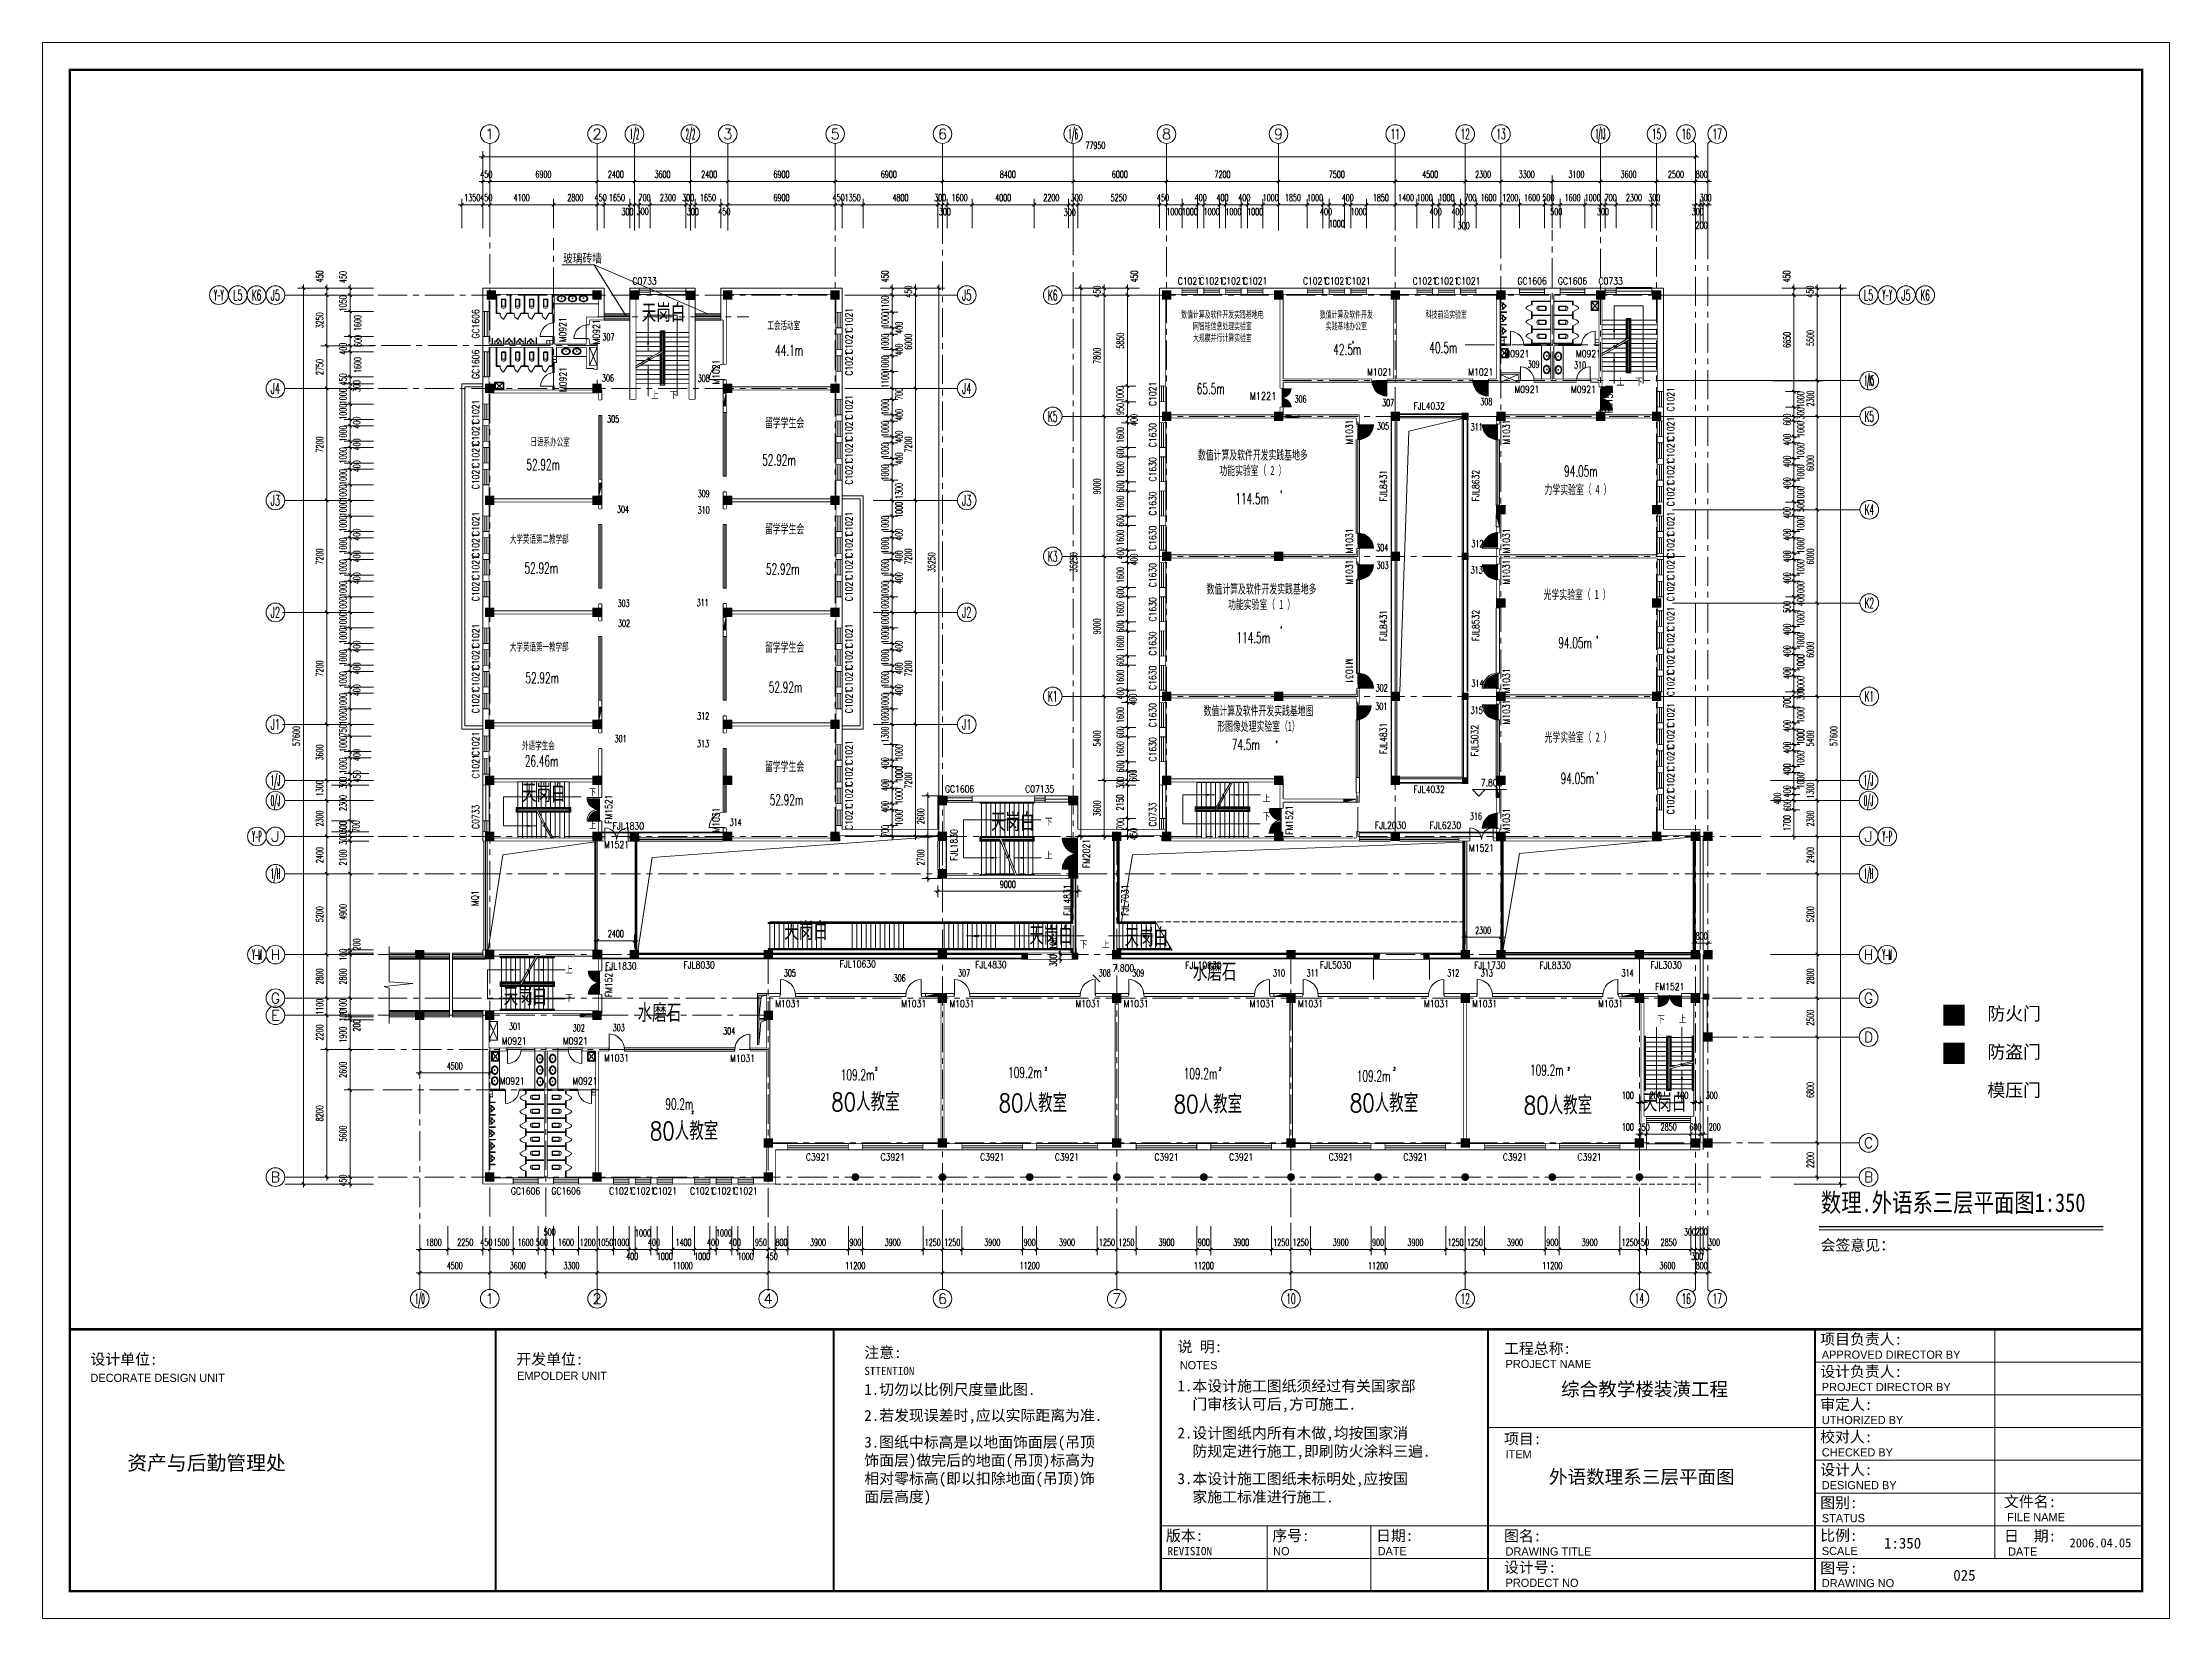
# Model space of a CAD drawing. Extents: x 1575758 to 1999219, y -897052 to -636879.
# Drawn here: x 1718225 to 1854946, y -738192 to -636879 of the extents above; entities that cross this region are included whole.
import ezdxf
from ezdxf.enums import TextEntityAlignment as Align

# ---------------------------------------------------------------- set-up
doc = ezdxf.new("R2010")
doc.units = 0
doc.header["$LTSCALE"] = 1500
doc.header["$MEASUREMENT"] = 0
doc.linetypes.add('CENTER', pattern=[2, 1.25, -0.25, 0.25, -0.25])
doc.linetypes.add('DASH', pattern=[0.35, 0.25, -0.1])
doc.layers.get('0').update_dxf_attribs({"linetype": 'CONTINUOUS', "lineweight": 5})
doc.layers.get('DEFPOINTS').update_dxf_attribs({"linetype": 'CONTINUOUS', "lineweight": 5})
for name, color, linetype, lineweight in [('AXIS', 7, 'CONTINUOUS', 5), ('AXIS_TEXT', 7, 'CONTINUOUS', 5), ('COLUMN', 7, 'CONTINUOUS', 5), ('DOTE', 7, 'CENTER', 5), ('LVTRY', 7, 'CONTINUOUS', 5), ('LVTRY_WINDOW', 7, 'CONTINUOUS', 5), ('OTHER', 7, 'CONTINUOUS', 5), ('P-S-TEXT', 7, 'CONTINUOUS', 5), ('PUB_DIM', 7, 'CONTINUOUS', 5), ('PUB_TEXT', 7, 'CONTINUOUS', 5), ('STAIR', 7, 'CONTINUOUS', 0), ('U型玻璃', 7, 'CONTINUOUS', 5), ('WALL', 7, 'CONTINUOUS', 5), ('WINDOW', 7, 'CONTINUOUS', 0), ('WINDOW_TEXT', 7, 'CONTINUOUS', 5), ('屋顶', 7, 'CONTINUOUS', 5), ('我的', 7, 'CONTINUOUS', 5), ('消火栓', 7, 'CONTINUOUS', 5), ('看线', 7, 'CONTINUOUS', 5), ('管井', 7, 'CONTINUOUS', 5), ('虚线', 7, 'DASH', 5), ('防火卷帘', 7, 'CONTINUOUS', 5), ('防火卷帘名称', 7, 'CONTINUOUS', 5)]:
    doc.layers.add(name, color=color, linetype=linetype, lineweight=lineweight)
for name, color, linetype in [('JIAJU1', 1, 'CONTINUOUS'), ('模压门', 90, 'CONTINUOUS'), ('防火门', 10, 'CONTINUOUS'), ('防盗门', 180, 'CONTINUOUS')]:
    doc.layers.add(name, color=color, linetype=linetype)
doc.layers.get('模压门').off()
doc.styles.add('_SIMPLEX', font='SIMPLEX.shx', dxfattribs={"width": 0.6})
doc.styles.add('COMPLEX', font='COMPLEX')
doc.styles.add('DIM_FONT', font='romans.shx', dxfattribs={"width": 0.6})
doc.styles.add('H1', font='romans.shx', dxfattribs={"width": 1.2, "bigfont": 'hztxt.shx'})
doc.styles.add('SIMPLEX', font='SIMPLEX.SHX', dxfattribs={"width": 0.6})
doc.styles.add('ST', font='')
doc.styles.get("Standard").update_dxf_attribs({"font": 'simhei.ttf', "height": 1.2})
doc.styles.get('ST').set_extended_font_data('SimSun')
doc.dimstyles.new('NORMAL', dxfattribs={"dimscale": 1.5, "dimtxt": 300, "dimasz": 1, "dimexe": 250, "dimexo": 300, "dimgap": 150, "dimtad": 1, "dimdec": 0, "dimdsep": 46, "dimtxsty": 'DIM_FONT', "dimblk1": '_DIMX', "dimblk2": '_DIMX', "dimsah": 1, "dimcen": 2.5, "dimdle": 0.3, "dimclrd": 256, "dimclre": 256, "dimclrt": 256, "dimadec": 0, "dimazin": 0, "dimtfac": 1, "dimtdec": 0, "dimtix": 1, "dimtmove": 2, "dimatfit": 3, "dimldrblk": '_DIMX', "dimfxl": 1, "dimtvp": 1, "dimtolj": 1, "dimtzin": 0, "dimlwd": -1, "dimlwe": -1, "dimarcsym": 0})
pattern_1 = [(45, (105655.5827, -242071.8225), (-0.8838834765, 0.8838834765), [])]

msp = doc.modelspace()

# ---------------------------------------------------------------- texts
at = {"layer": 'AXIS', "color": 250, "attachment_point": 1}
for s, insert, char_height, width in [('{\\fSimHei|b0|i0|c134|p2;\\C5;防火门}', (1843242, -698888.6), 840, 5829.141), ('{\\fSimHei|b0|i0|c134|p2;\\C5;防盗门}', (1843242, -701348.4), 840, 5829.141), ('{\\fSimHei|b0|i0|c134|p2;\\C5;模压门}', (1843242, -703808.3), 840, 5829.141), ('{\\fSimHei|b0|i0|c134|p2;\\C5;会签意见：}', (1832517, -713840.2), 701.131, 6476.823), ('{\\fSimHei|b0|i0|c134|p2;\\C5;说 明:}', (1791183.5, -720369.6), 701.131, 6476.823), ('{\\fSimHei|b0|i0|c134|p2;\\C5;工程总称:}', (1812169, -720480.3), 701.131, 6476.823), ('{\\fSimHei|b0|i0|c134|p2;\\C5;项目负责人:}', (1832497.3, -719883.7), 701.131, 6476.823), ('{\\fSimHei|b0|i0|c134|p2;\\C5;设计单位:}', (1721306.8, -721170.9), 701.131, 6476.823), ('{\\fSimHei|b0|i0|c134|p2;\\C5;开发单位:}', (1748680.3, -721170.9), 701.131, 6476.823), ('\\fￋￎￌ￥|b0|i0|c134|p2;\\C5;NOTES', (1791326.4, -721640.5), 525.848, 6476.823), ('\\fￋￎￌ￥|b0|i0|c134|p2;\\C5;PROJECT NAME', (1812270.6, -721566.9), 525.848, 6476.823), ('{\\fSimHei|b0|i0|c134|p2;\\C5;设计负责人:}', (1832497.3, -721961.3), 701.131, 6476.823), ('\\fￋￎￌ￥|b0|i0|c134|p2;\\C5;APPROVED DIRECTOR BY', (1832598.9, -720971.1), 525.848, 10946.369), ('\\fￋￎￌ￥|b0|i0|c134|p2;\\C5;DECORATE DESIGN UNIT', (1721306.8, -722461.7), 525.848, 8852.586), ('\\fￋￎￌ￥|b0|i0|c134|p2;\\C5;EMPOLDER UNIT', (1748726.7, -722326.6), 525.848, 9314.727), ('{\\fSimSun|b0|i0|c134|p2;\\C5;STTENTION}', (1771050.5, -722018.3), 525.848, 6476.823), ('{\\fSimHei|b0|i0|c134|p2;\\C5;1.切勿以比例尺度量此图.}', (1771050.5, -723118), 701.131, 17463.279), ('{\\fSimHei|b0|i0|c134|p2;\\C5;1.本设计施工图纸须经过有关国家部\\P  门审核认可后,方可施工.}', (1791183.5, -722892.2), 701.131, 17463.279), ('{\\fSimHei|b0|i0|c134|p2;\\C5;综合教学楼装潢工程}', (1815835.7, -723012.6), 874.895, 17614.867), ('\\fￋￎￌ￥|b0|i0|c134|p2;\\C5;PROJECT DIRECTOR BY', (1832598.9, -723048.7), 525.848, 10946.369), ('{\\fSimHei|b0|i0|c134|p2;\\C5;审定人:}', (1832497.3, -724083.7), 701.131, 6476.823), ('{\\fSimHei|b0|i0|c134|p2;\\C5;2.若发现误差时,应以实际距离为准.}', (1771050.5, -724790.9), 701.131, 17463.279), ('{\\fSimHei|b0|i0|c134|p2;\\C5;2.设计图纸内所有木做,均按国家消\\P  防规定进行施工,即刷防火涂料三遍.}', (1791183.5, -725917.3), 701.131, 17463.279), ('\\fￋￎￌ￥|b0|i0|c134|p2;\\C5;UTHORIZED BY', (1832598.9, -725171.1), 525.848, 10946.369), ('{\\fSimHei|b0|i0|c134|p2;\\C5;3.图纸中标高是以地面饰面层(吊顶\\P饰面层)做完后的地面(吊顶)标高为\\P相对零标高(即以扣除地面(吊顶)饰\\P面层高度)}', (1771050.5, -726504.4), 701.131, 17463.279), ('{\\fSimHei|b0|i0|c134|p2;\\C5;项目:}', (1812169, -726288.2), 701.131, 6476.823), ('{\\fSimHei|b0|i0|c134|p2;\\C5;校对人:}', (1832497.3, -726162.9), 701.131, 6476.823), ('\\fￋￎￌ￥|b0|i0|c134|p2;\\C5;CHECKED BY', (1832598.9, -727250.3), 525.848, 10946.369), ('{\\C5;资产与后勤管理处}', (1723671.9, -727726.6), 933.333, 28945.32), ('\\fￋￎￌ￥|b0|i0|c134|p2;\\C5;ITEM', (1812270.6, -727374.8), 525.848, 6476.823), ('{\\C5;外语数理系三层平面图}', (1815060.2, -728650), 874.895, 17614.867), ('{\\fSimHei|b0|i0|c134|p2;\\C5;设计人:}', (1832497.3, -728273.5), 701.131, 6476.823), ('{\\fSimHei|b0|i0|c134|p2;\\C5;3.本设计施工图纸未标明处,应按国\\P  家施工标准进行施工.}', (1791183.5, -728855.4), 701.131, 17463.279), ('\\fￋￎￌ￥|b0|i0|c134|p2;\\C5;DESIGNED BY', (1832598.9, -729360.9), 525.848, 10946.369), ('{\\fSimHei|b0|i0|c134|p2;\\C5;图别:}', (1832497.3, -730391.2), 701.131, 6476.823), ('{\\fSimHei|b0|i0|c134|p2;\\C5;文件名:}', (1844311.3, -730330.8), 701.131, 6476.823), ('\\fￋￎￌ￥|b0|i0|c134|p2;\\C5;FILE NAME', (1844513.6, -731418.2), 525.848, 10946.369), ('{\\fSimHei|b0|i0|c134|p2;\\C5;版本:}', (1790440.8, -732512.7), 701.131, 6476.823), ('{\\fSimHei|b0|i0|c134|p2;\\C5;序号:}', (1797272.7, -732512.7), 701.131, 6476.823), ('{\\fSimHei|b0|i0|c134|p2;\\C5;日期:}', (1803946.4, -732512.7), 701.131, 6476.823), ('{\\fSimHei|b0|i0|c134|p2;\\C5;图名:}', (1812169, -732531.9), 701.131, 7730.349), ('{\\fSimHei|b0|i0|c134|p2;\\C5;比例:}', (1832497.3, -732502.9), 701.131, 6476.823), ('\\fￋￎￌ￥|b0|i0|c134|p2;\\C5;STATUS', (1832598.9, -731478.6), 525.848, 10946.369), ('{\\fSimHei|b0|i0|c134|p2;\\C5;日  期:}', (1844311.3, -732540.8), 701.131, 6476.823), ('{\\fSimSun|b0|i0|c134|p2;\\C5;REVISION}', (1790542.3, -733600.1), 525.848, 6476.823), ('\\fￋￎￌ￥|b0|i0|c134|p2;\\C5;NO', (1797328.8, -733600.1), 525.848, 6476.823), ('\\fￋￎￌ￥|b0|i0|c134|p2;\\C5;DATE', (1804047.9, -733600.1), 525.848, 6476.823), ('\\fￋￎￌ￥|b0|i0|c134|p2;\\C5;DRAWING TITLE', (1812270.6, -733618.5), 525.848, 6476.823), ('\\fￋￎￌ￥|b0|i0|c134|p2;\\C5;SCALE', (1832598.9, -733590.3), 525.848, 10946.369), ('{\\C5;1:350}', (1836597.2, -732999.4), 701.131, 6476.823), ('\\fￋￎￌ￥|b0|i0|c134|p2;\\C5;DATE', (1844574, -733628.2), 525.848, 10946.369), ('{\\C5;2006.04.05}', (1848525, -733039.1), 583.333, 6476.823), ('{\\fSimHei|b0|i0|c134|p2;\\C5;设计号:}', (1812169, -734548.5), 701.131, 6476.823), ('{\\fSimHei|b0|i0|c134|p2;\\C5;图号:}', (1832497.3, -734602.9), 701.131, 6476.823), ('{\\C5;025}', (1841050.3, -735062.2), 701.13, 6476.823), ('\\fￋￎￌ￥|b0|i0|c134|p2;\\C5;PRODECT NO', (1812270.6, -735635.9), 525.848, 10946.369), ('\\fￋￎￌ￥|b0|i0|c134|p2;\\C5;DRAWING NO', (1832598.9, -735653.4), 525.848, 10946.369)]:
    msp.add_mtext(s, dxfattribs=dict(at, insert=insert, char_height=char_height, width=width))
at = {"layer": 'JIAJU1', "color": 22, "insert": (1771050.5, -720746.4), "char_height": 701.131, "width": 6476.823, "attachment_point": 1}
msp.add_mtext('{\\fSimHei|b0|i0|c134|p2;\\C5;注意:}', dxfattribs=at)
at = {"layer": 'P-S-TEXT', "style": 'H1', "width": 0.8}
for s, p in [('上', (1819417.8, -658954.8)), ('下', (1820608.7, -658954.8)), ('上', (1757355.5, -659798.3)), ('下', (1758539.1, -659798.3)), ('下', (1782654.4, -687246.8)), ('上', (1782654.4, -689395.2)), ('下', (1784898.4, -695119.7)), ('上', (1786327.3, -695119.7)), ('上', (1751827.3, -696750.6)), ('下', (1751827.3, -698564.5))]:
    msp.add_text(s, height=450, rotation=360, dxfattribs=at).set_placement(p)
for s, p in [('下', (1753340.7, -685341.9)), ('上', (1796663.2, -685729.8)), ('上', (1753340.7, -687444.8)), ('下', (1796663.2, -686892.3)), ('下', (1822016, -699948.8)), ('上', (1823406.6, -699908.1))]:
    msp.add_text(s, height=450, dxfattribs=at).set_placement(p)
at = {"layer": 'PUB_DIM', "style": 'DIM_FONT', "width": 0.8}
for p in [(1811370.4, -684455.7), (1787704.5, -696376.3)]:
    msp.add_text('7.800', height=450, rotation=360, dxfattribs=at).set_placement(p, align=Align.MIDDLE)
at = {"layer": 'PUB_TEXT', "style": 'H1', "width": 0.8}
for s, height, p in [('玻璃砖墙', 600, (1751689.6, -651087.7)), ('M1221', 480, (1795821.3, -659844.2)), ('2', 200, (1771740, -702956)), ('2', 200, (1782647.5, -702956)), ('2', 200, (1793847.5, -702956)), ('2', 200, (1805047.5, -702956)), ('2', 200, (1816247.5, -702956)), ('2', 200, (1759937.7, -705753.8))]:
    msp.add_text(s, height=height, dxfattribs=at).set_placement(p)
at = {"layer": 'PUB_TEXT', "lineweight": 0, "style": 'ST', "width": 0.8}
msp.add_text('数理.外语系三层平面图1:350', height=1200, dxfattribs=at).set_placement((1832533, -712055))
at = {"layer": 'PUB_TEXT', "char_height": 120, "width": 491, "attachment_point": 3, "style": 'DIM_FONT'}
for insert in [(1802496.7, -656078.2), (1797887.7, -665701.2), (1797887.7, -674427.3), (1818201.9, -675049.9), (1797592.7, -681779.2), (1818201.9, -683779.1)]:
    msp.add_mtext('2', dxfattribs=dict(at, insert=insert))
at = {"layer": 'WINDOW_TEXT', "style": '_SIMPLEX', "width": 0.8}
msp.add_text('MQ1', height=450, rotation=90, dxfattribs=at).set_placement((1746252.8, -692401))
at = {"layer": '我的', "lineweight": 0, "style": 'H1', "width": 0.8}
for s, p in [('天岗白', (1756740.2, -654840.3)), ('天岗白', (1749043.8, -685714.2)), ('天岗白', (1779194, -687578.1)), ('天岗白', (1765894.1, -694579.4)), ('天岗白', (1781651.6, -694873.7)), ('天岗白', (1787787.4, -694979.6)), ('水磨石', (1792164.6, -697209.7)), ('天岗白', (1747863.9, -698775.5)), ('水磨石', (1756475.3, -699848.8)), ('80人教室', (1768921.1, -705571.4)), ('80人教室', (1779683.4, -705641.2)), ('80人教室', (1790934.8, -705711)), ('80人教室', (1802256.2, -705641.2)), ('80人教室', (1813437.7, -705780.8)), ('天岗白', (1821091.4, -705615.1)), ('80人教室', (1757261.6, -707439.3))]:
    msp.add_text(s, height=1166.4, dxfattribs=at).set_placement(p)
at = {"layer": '我的', "color": 0, "lineweight": 5, "style": 'DIM_FONT'}
for s, insert, char_height, width, attachment_point in [('{\\fSimHei|b0|i0|c134|p2;工会活动室}', (1764815.3, -654812.3), 500, 5883.52, 1), ('{\\fSTFangsong|b0|i0|c134|p2;数值计算及软件开发实践基地电网智能信息处理实验室\\P大规模并行计算实验室}', (1794065, -654136), 450, 5419.449, 2), ('{\\fSTFangsong|b0|i0|c134|p2;数值计算及软件开发实践基地办公室}', (1802032.2, -654135.4), 450, 3655.624, 2), ('{\\fSTFangsong|b0|i0|c134|p2;科技前沿实验室}', (1808453.6, -654135.4), 450, 3655.624, 2), ('307', (1754216.2, -655589.4), 450, 1876.258, 1), ('{\\C3;40.5m}', (1807368.7, -656149.1), 700, 2045.69, 1), ('{\\C3;44.1m}', (1765318.2, -656312.8), 700, 1931.65, 1), ('{\\C3;42.5m}', (1801194.4, -656260.6), 700, 1115.84, 1), ('309', (1813685.4, -657344.4), 450, 26054.681, 1), ('310', (1816673.8, -657386.4), 450, 26054.681, 1), ('306', (1754186, -658221.1), 450, 1876.258, 1), ('308', (1760339.7, -658247.4), 450, 1876.258, 1), ('{\\C3;65.5m}', (1792420.7, -658777.8), 700, 1710.95, 1), ('306', (1798704.8, -659567.7), 450, 26054.681, 1), ('307', (1804339.2, -659804.3), 450, 26054.681, 1), ('308', (1810640.2, -659744.3), 450, 26054.681, 1), ('305', (1754519, -660852.7), 450, 1876.258, 1), ('{\\fSTFangsong|b0|i0|c134|p2;留学学生会}', (1764667.1, -661016.7), 600, 3938.33, 1), ('305', (1804007.8, -661310.1), 450, 26054.681, 1), ('311', (1810026.2, -661372.5), 450, 26054.681, 1), ('{\\fSimHei|b0|i0|c134|p2;日语系办公室}', (1749587.5, -662298.7), 500, 5883.52, 1), ('{\\fSTFangsong|b0|i0|c134|p2;数值计算及软件开发实践基地多功能实验室（ 2 ）}', (1796024.1, -663086.5), 600, 7073.032, 2), ('{\\C3;52.92m}', (1749327.9, -663667.3), 700, 2075.39, 1), ('{\\C3;52.92m}', (1764487.1, -663368), 700, 2075.39, 1), ('{\\C3;94.05m}', (1816034.2, -664079.2), 700, 2858.07, 1), ('309', (1760336.5, -665645.8), 450, 1876.258, 1), ('{\\fSTFangsong|b0|i0|c134|p2;力学实验室（ 4 ）}', (1816923, -665311.6), 600, 7073.032, 2), ('304', (1755153, -666661.3), 450, 1876.258, 1), ('310', (1760337.1, -666710.2), 450, 1876.258, 1), ('{\\C3;114.5m}', (1794902.3, -665850.3), 700, 2557.22, 1), ('{\\fSimHei|b0|i0|c134|p2;大学英语第二教学部}', (1748263.8, -668549.4), 500, 5883.52, 1), ('{\\fSTFangsong|b0|i0|c134|p2;留学学生会}', (1764667.1, -667841.4), 600, 3938.33, 1), ('304', (1803952.9, -669124.9), 450, 26054.681, 1), ('312', (1810073.9, -668861.2), 450, 26054.681, 1), ('{\\C3;52.92m}', (1749208.1, -670310.9), 700, 2075.39, 1), ('{\\C3;52.92m}', (1764726.8, -670370.7), 700, 2075.39, 1), ('303', (1803977.2, -670258.5), 450, 26054.681, 1), ('313', (1810026.6, -670560.2), 450, 26054.681, 1), ('{\\fSTFangsong|b0|i0|c134|p2;数值计算及软件开发实践基地多功能实验室（ 1 ）}', (1796583.9, -671701.2), 600, 7073.032, 2), ('{\\fSTFangsong|b0|i0|c134|p2;光学实验室（ 1 ）}', (1816867.9, -672059.3), 600, 7073.032, 2), ('303', (1755186.5, -672704.7), 450, 1876.258, 1), ('302', (1755216.8, -673982), 450, 1876.258, 1), ('311', (1760276.5, -672669.2), 450, 1876.258, 1), ('{\\fSimHei|b0|i0|c134|p2;大学英语第一教学部}', (1748263.8, -675476.1), 500, 5883.52, 1), ('{\\fSTFangsong|b0|i0|c134|p2;留学学生会}', (1764667.1, -675449.2), 600, 3938.33, 1), ('{\\C3;114.5m}', (1794977.5, -674790.7), 700, 2557.22, 1), ('{\\C3;94.05m}', (1815658.1, -675123.2), 700, 2858.07, 1), ('{\\C3;52.92m}', (1749268, -677373.4), 700, 2075.39, 1), ('{\\C3;52.92m}', (1764906.5, -677971.9), 700, 2075.39, 1), ('314', (1810073.9, -677844.9), 450, 26054.681, 1), ('{\\fSTFangsong|b0|i0|c134|p2;数值计算及软件开发实践基地\\f宋体|b0|i0|c134|p2;图形图像处理实验室（1）}', (1796388, -679532.9), 600, 7129.011, 2), ('301', (1803895.3, -679333.2), 450, 26054.681, 1), ('302', (1803923.8, -678139.9), 450, 26054.681, 1), ('312', (1760307, -679948.5), 450, 1876.258, 1), ('315', (1810026.6, -679591.1), 450, 26054.681, 1), ('{\\fSimHei|b0|i0|c134|p2;外语学生会}', (1749049.6, -681826.4), 500, 3938.33, 1), ('301', (1754997.3, -681402.7), 450, 1876.258, 1), ('313', (1760302.8, -681724.3), 450, 1876.258, 1), ('{\\C3;74.5m}', (1794673.9, -681659.5), 700, 2406.8, 1), ('{\\fSTFangsong|b0|i0|c134|p2;光学实验室（ 2 ）}', (1816923, -681230.7), 600, 7073.032, 2), ('{\\C3;26.46m}', (1749228.1, -682723.7), 700, 2079.28, 1), ('{\\fSTFangsong|b0|i0|c134|p2;留学学生会}', (1764667.1, -683113), 600, 3938.33, 1), ('{\\C3;94.05m}', (1815808.6, -683838.3), 700, 2858.07, 1), ('{\\C3;52.92m}', (1764966.4, -685214), 700, 2075.39, 1), ('314', (1762395.8, -686784.7), 450, 1876.258, 1), ('316', (1809979.1, -686405.7), 450, 26054.681, 1), ('305', (1765877.9, -696481.6), 450, 1894.64, 1), ('306', (1772936.3, -696797.9), 450, 1894.64, 1), ('307', (1777077.9, -696481.6), 450, 1894.64, 1), ('308', (1786121.3, -696481.6), 450, 1894.64, 1), ('309', (1788277.9, -696481.5), 450, 1894.64, 1), ('310', (1797321.3, -696481.5), 450, 1894.64, 1), ('311', (1799477.9, -696481.6), 450, 1894.64, 1), ('312', (1808521.3, -696481.6), 450, 1894.64, 1), ('313', (1810677.9, -696481.7), 450, 1894.64, 1), ('314', (1819721.3, -696481.7), 450, 1894.64, 1), ('301', (1748211.7, -699910), 450, 1894.64, 1), ('302', (1752310.4, -700000.9), 450, 1894.64, 1), ('303', (1754877.9, -699981.6), 450, 1894.64, 1), ('304', (1761976.9, -700194), 450, 1894.64, 1), ('{\\C3;109.2m}', (1780298.6, -702739.9), 700, 2105.94, 1), ('{\\C3;109.2m}', (1813843.3, -702589.6), 700, 2105.94, 1), ('{\\C3;109.2m}', (1769543.3, -702890.1), 700, 2105.94, 1), ('{\\C3;109.2m}', (1791580.5, -702815), 700, 2105.94, 1), ('{\\C3;109.2m}', (1802711.9, -702965.2), 700, 2105.94, 1), ('{\\C3;90.2m}', (1758261.4, -704768.4), 700, 2256.37, 1)]:
    msp.add_mtext(s, dxfattribs=dict(at, insert=insert, char_height=char_height, width=width, attachment_point=attachment_point))
at = {"layer": '防火卷帘名称', "style": '_SIMPLEX', "width": 0.8}
for s, p in [('FJL4032', (1806347.8, -660471.9)), ('FJL4032', (1806346.1, -685110.8)), ('FJL1830', (1754870.7, -687481.1)), ('FJL2030', (1803866, -687436.1)), ('FJL6230', (1807389.4, -687436.1)), ('FJL10630', (1769463.1, -696347.8)), ('FJL1830', (1754387.3, -696481)), ('FJL8030', (1759420.1, -696398.8)), ('FJL4830', (1778172.8, -696375.1)), ('FJL10630', (1791679.1, -696427.7)), ('FJL5030', (1800334.5, -696406.7)), ('FJL1730', (1810247.4, -696438.7)), ('FJL8330', (1814451.2, -696423.9)), ('FJL3030', (1821579.1, -696400.1))]:
    msp.add_text(s, height=450, dxfattribs=at).set_placement(p)
for s, p in [('FJL8632', (1810569.8, -666371.5)), ('FJL8431', (1804630.3, -666371.5)), ('FJL8431', (1804630.3, -675371.5)), ('FJL8532', (1810569.8, -675371.5)), ('FJL4831', (1804630.3, -682629)), ('FJL5032', (1810500.7, -682770.5)), ('FJL1830', (1777043.8, -689473.7)), ('FJL4831', (1784316.8, -693028.1)), ('FJL7031', (1788024.9, -693028.1))]:
    msp.add_text(s, height=450, rotation=90, dxfattribs=at).set_placement(p)

# ---------------------------------------------------------------- blocks, each defined once
blk = doc.blocks.new('M_A2ZXL')
blk.add_line((-0.47, 0), (-0.47, -1))
blk.add_arc((-0.5, 0), 1, 271.6231, 0)
blk = doc.blocks.new('_FZH')
blk.add_solid([(0.5, -0.5), (-0.5, -0.5), (0.5, 0.5), (-0.5, 0.5)])
blk = doc.blocks.new('_DIMX')
blk.add_line((-150, 0), (150, 0))
at = {"const_width": 50}
blk.add_lwpolyline([(-70, -70), (70, 70)], dxfattribs=at)
blk = doc.blocks.new('*D405')
at = {"layer": 'AXIS'}
for p, q in [((1776022, -685317), (1774757, -685317)), ((1775132, -685318), (1775132, -687915)), ((1776015, -687917), (1774757, -687917))]:
    blk.add_line(p, q, dxfattribs=at)
at = {"layer": 'DEFPOINTS', "color": 0, "lineweight": 5}
for p in [(1776472, -685317), (1775132, -687917), (1776465, -687917)]:
    blk.add_point(p, dxfattribs=at)
at = {"layer": 'AXIS', "xscale": 1.5, "yscale": 1.5, "zscale": 1.5}
for p, rotation in [((1775132, -685317), 90), ((1775132, -687917), 270)]:
    blk.add_blockref('_DIMX', p, dxfattribs=dict(at, rotation=rotation))
at = {"layer": 'AXIS', "insert": (1774682, -686617), "char_height": 450, "attachment_point": 5, "rotation": 90, "style": 'DIM_FONT'}
blk.add_mtext('\\A1;2600', dxfattribs=at)
blk = doc.blocks.new('_ARROW')
blk.add_solid([(0, 0), (-1, 0.1), (-1, -0.1)])
blk = doc.blocks.new('M_S2RKC')
for points in [[(-0.41, 0.3), (0.16, -0.48), (-0.49, 0.11), (-0.49, -0.11)], [(-0.05, 0.5), (0.16, -0.48), (-0.25, 0.44), (-0.41, 0.3)], [(0.34, 0.38), (0.16, -0.48), (0.16, 0.48), (-0.05, 0.5)], [(0.51, 0), (0.16, -0.48), (0.46, 0.21), (0.34, 0.38)], [(0.46, -0.21), (0.34, -0.38), (0.51, 0), (0.16, -0.48)], [(-0.49, -0.11), (0.16, -0.48), (-0.41, -0.3), (-0.25, -0.44)], [(-0.25, -0.44), (0.16, -0.48), (-0.05, -0.5)]]:
    blk.add_solid(points)
blk = doc.blocks.new('M_A3PTU')
for p, q in [((-0.5, 0), (-0.499, -0.498)), ((0.5, 0), (0.499, -0.498))]:
    blk.add_line(p, q)
for centre, start, end in [((-0.498, -0.001), 269.88501, 0.07634), ((0.498, -0.001), 179.92366, 270.11499)]:
    blk.add_arc(centre, 0.498, start, end)
blk = doc.blocks.new('_WBLK')
for p, q in [((-0.5, 0.5), (0.5, 0.5)), ((0.5, 0.167), (-0.5, 0.167)), ((0.5, -0.167), (-0.5, -0.167)), ((-0.5, -0.5), (0.5, -0.5))]:
    blk.add_line(p, q)
at = {"layer": 'WINDOW_TEXT', "style": 'SIMPLEX', "flags": 9}
blk.add_attdef('A', text='', height=1, dxfattribs=at).set_placement((0, 1.5), align=Align.MIDDLE)
blk = doc.blocks.new('_LV6')
for p, q in [((-140, -340), (-140, -780)), ((140, -770), (-140, -770)), ((-110, -340), (-110, -770)), ((100, -300), (-100, -300)), ((100, -330), (-100, -330)), ((-30, -890), (30, -890)), ((110, -770), (110, -340)), ((140, -780), (140, -340))]:
    blk.add_line(p, q)
for centre, radius, start, end in [((-100, -340), 40, 90, 180), ((-30, -780), 110, 180, 270), ((-100, -340), 10, 90, 180), ((30, -780), 110, 270, 0), ((100, -340), 40, 0, 90), ((100, -340), 10, 0, 90)]:
    blk.add_arc(centre, radius, start, end)
blk = doc.blocks.new('_DBLK')
blk.add_line((-0.5, 0), (0, -0.87))
blk.add_arc((-0.5, 0), 1, 300, 0)
at = {"layer": 'WINDOW_TEXT', "style": 'SIMPLEX', "flags": 9}
blk.add_attdef('A', text='', height=1, dxfattribs=at).set_placement((0, 1.5), align=Align.MIDDLE)
blk = doc.blocks.new('_LV8')
for p, q in [((-205, 0), (205, 0)), ((-205, -191), (-205, 0)), ((205, 0), (205, -191))]:
    blk.add_line(p, q)
blk.add_circle((0, -60), 20)
for centre, radius, start, end in [((-243, -391), 203, 19.26394, 79.28939), ((-152, -175), 10, 114.10839, 248.1394), ((5, -526), 395, 66.66751, 114.10839), ((-243, -401), 233, 19.26394, 68.1394), ((0, -306), 54, 199.26394, 269.77771), ((0, -316), 24, 199.26394, 269.49984), ((0, -306), 54, 270.22229, 340.73606), ((0, -316), 24, 270.50016, 340.73606), ((243, -401), 233, 110.49411, 160.73606), ((243, -391), 203, 100.71061, 160.73606), ((158, -173), 10, 290.49411, 66.66751)]:
    blk.add_arc(centre, radius, start, end)
blk = doc.blocks.new('_GCBLK')
at = {"linetype": 'DASH'}
for p, q in [((-0.5, -0.5), (-0.5, 0.5)), ((-0.5, 0.2), (0.5, 0.2)), ((0.5, -0.5), (0.5, 0.5)), ((-0.5, -0.2), (0.5, -0.2))]:
    blk.add_line(p, q, dxfattribs=at)
at = {"layer": 'WINDOW_TEXT', "style": 'SIMPLEX', "flags": 9}
blk.add_attdef('A', text='', height=1, dxfattribs=at).set_placement((0, 1.5), align=Align.MIDDLE)
blk = doc.blocks.new('_LV3')
for points in [[(280, -265, 0.1243095), (260, -186, 0.1057071), (198, -113, 0.0869413), (110, -67, 0.0771373), (0, -50, 0.0771373), (-110, -67, 0.0869413), (-198, -113, 0.1057071), (-260, -186, 0.1243095), (-280, -265, 0.1243095), (-260, -344, 0.1057071), (-198, -417, 0.0869413), (-110, -463, 0.0771373), (0, -480, 0.0771373), (110, -463, 0.0869413), (198, -417, 0.1057071), (260, -344, 0.1243095)], [(230, -275, 0.1243095), (216, -220, 0.1057071), (168, -163, 0.0869413), (95, -125, 0.0771373), (0, -110, 0.0771373), (-95, -125, 0.0869413), (-168, -163, 0.1057071), (-216, -220, 0.1243095), (-230, -275, 0.1243095), (-216, -330, 0.1057071), (-168, -387, 0.0869413), (-95, -425, 0.0771373), (0, -440, 0.0771373), (95, -425, 0.0869413), (168, -387, 0.1057071), (216, -330, 0.1243095)]]:
    blk.add_lwpolyline(points, format="xyb", close=True)
blk.add_circle((0, -250), 20)
blk = doc.blocks.new('*D546')
at = {"layer": 'DEFPOINTS', "color": 0, "lineweight": 5}
for p in [(1809674, -694393), (1809674, -695287), (1811975, -695287)]:
    blk.add_point(p, dxfattribs=at)
at = {"layer": 'PUB_DIM'}
for p, q in [((1809674, -694837), (1809674, -694018)), ((1811973, -694393), (1809675, -694393)), ((1811975, -694837), (1811975, -694018))]:
    blk.add_line(p, q, dxfattribs=at)
at = {"layer": 'PUB_DIM', "xscale": 1.5, "yscale": 1.5, "zscale": 1.5, "rotation": 180}
blk.add_blockref('_DIMX', (1809674, -694393), dxfattribs=at)
at = {"layer": 'PUB_DIM', "xscale": 1.5, "yscale": 1.5, "zscale": 1.5}
blk.add_blockref('_DIMX', (1811975, -694393), dxfattribs=at)
at = {"layer": 'PUB_DIM', "insert": (1810824, -693943), "char_height": 450, "attachment_point": 5, "style": 'DIM_FONT'}
blk.add_mtext('\\A1;2300', dxfattribs=at)
blk = doc.blocks.new('*D547')
at = {"layer": 'DEFPOINTS', "color": 0, "lineweight": 5}
for p in [(1753879, -695517), (1756279, -694622), (1756279, -695517)]:
    blk.add_point(p, dxfattribs=at)
at = {"layer": 'PUB_DIM'}
for p, q in [((1753879, -695067), (1753879, -694247)), ((1756279, -695067), (1756279, -694247)), ((1753880, -694622), (1756277, -694622))]:
    blk.add_line(p, q, dxfattribs=at)
at = {"layer": 'PUB_DIM', "xscale": 1.5, "yscale": 1.5, "zscale": 1.5, "rotation": 180}
blk.add_blockref('_DIMX', (1753879, -694622), dxfattribs=at)
at = {"layer": 'PUB_DIM', "xscale": 1.5, "yscale": 1.5, "zscale": 1.5}
blk.add_blockref('_DIMX', (1756279, -694622), dxfattribs=at)
at = {"layer": 'PUB_DIM', "insert": (1755079, -694172), "char_height": 450, "attachment_point": 5, "style": 'DIM_FONT'}
blk.add_mtext('\\A1;2400', dxfattribs=at)
blk = doc.blocks.new('*D548')
at = {"layer": 'AXIS'}
for p, q in [((1776015, -687917), (1774757, -687917)), ((1775132, -687918), (1775132, -690615)), ((1776022, -690617), (1774757, -690617))]:
    blk.add_line(p, q, dxfattribs=at)
at = {"layer": 'DEFPOINTS', "color": 0, "lineweight": 5}
for p in [(1776465, -687917), (1775132, -690617), (1776472, -690617)]:
    blk.add_point(p, dxfattribs=at)
at = {"layer": 'AXIS', "xscale": 1.5, "yscale": 1.5, "zscale": 1.5}
for p, rotation in [((1775132, -687917), 90), ((1775132, -690617), 270)]:
    blk.add_blockref('_DIMX', p, dxfattribs=dict(at, rotation=rotation))
at = {"layer": 'AXIS', "insert": (1774682, -689267), "char_height": 450, "attachment_point": 5, "rotation": 90, "style": 'DIM_FONT'}
blk.add_mtext('\\A1;2700', dxfattribs=at)
blk = doc.blocks.new('*D557')
at = {"layer": 'AXIS'}
for p, q in [((1742475, -701958), (1742475, -703491)), ((1746975, -701958), (1746975, -703491)), ((1742476, -703116), (1746973, -703116))]:
    blk.add_line(p, q, dxfattribs=at)
at = {"layer": 'DEFPOINTS', "color": 0, "lineweight": 5}
for p in [(1742475, -701508), (1746975, -701508), (1746975, -703116)]:
    blk.add_point(p, dxfattribs=at)
at = {"layer": 'AXIS', "xscale": 1.5, "yscale": 1.5, "zscale": 1.5, "rotation": 180}
blk.add_blockref('_DIMX', (1742475, -703116), dxfattribs=at)
at = {"layer": 'AXIS', "xscale": 1.5, "yscale": 1.5, "zscale": 1.5}
blk.add_blockref('_DIMX', (1746975, -703116), dxfattribs=at)
at = {"layer": 'AXIS', "insert": (1744725, -702666), "char_height": 450, "attachment_point": 5, "style": 'DIM_FONT'}
blk.add_mtext('\\A1;4500', dxfattribs=at)
blk = doc.blocks.new('A$C68C06AB7')
at = {"layer": '消火栓'}
blk.add_hatch(color=256, dxfattribs=at).paths.add_polyline_path([(800, 200), (0, 200), (800, 0)])
blk.add_line((0, 200), (800, 0), dxfattribs=at)
blk.add_lwpolyline([(0, 200), (0, 0), (800, 0), (800, 200)], close=True, dxfattribs=at)
blk = doc.blocks.new('M_S0BKA')
blk.add_solid([(0.5, 0.5), (0.5, -0.5), (-0.5, 0.5), (-0.5, -0.5)])
blk = doc.blocks.new('_AXISO')
blk.add_circle((0, 0), 0.5)
at = {"layer": 'AXIS_TEXT', "style": 'COMPLEX', "width": 1.041667}
blk.add_attdef('A', text='', height=0.56, dxfattribs=at).set_placement((-0.25, -0.28), (0.25, -0.28), align=Align.FIT)
blk = doc.blocks.new('*D1002')
at = {"layer": 'AXIS'}
for p, q in [((1772067, -653117), (1774712, -653117)), ((1774337, -653118), (1774337, -659115)), ((1772067, -659117), (1774712, -659117))]:
    blk.add_line(p, q, dxfattribs=at)
at = {"layer": 'DEFPOINTS', "color": 0, "lineweight": 5}
for p in [(1771617, -653117), (1771617, -659117), (1774337, -659117)]:
    blk.add_point(p, dxfattribs=at)
at = {"layer": 'AXIS', "xscale": 1.5, "yscale": 1.5, "zscale": 1.5}
for p, rotation in [((1774337, -653117), 90), ((1774337, -659117), 270)]:
    blk.add_blockref('_DIMX', p, dxfattribs=dict(at, rotation=rotation))
at = {"layer": 'AXIS', "insert": (1773887, -656117), "char_height": 450, "attachment_point": 5, "rotation": 90, "style": 'DIM_FONT'}
blk.add_mtext('\\A1;6000', dxfattribs=at)
blk = doc.blocks.new('*D1003')
at = {"layer": 'AXIS'}
for p, q in [((1772067, -659117), (1774712, -659117)), ((1774337, -659118), (1774337, -666315)), ((1772067, -666317), (1774712, -666317))]:
    blk.add_line(p, q, dxfattribs=at)
at = {"layer": 'DEFPOINTS', "color": 0, "lineweight": 5}
for p in [(1771617, -659117), (1771617, -666317), (1774337, -666317)]:
    blk.add_point(p, dxfattribs=at)
at = {"layer": 'AXIS', "xscale": 1.5, "yscale": 1.5, "zscale": 1.5}
for p, rotation in [((1774337, -659117), 90), ((1774337, -666317), 270)]:
    blk.add_blockref('_DIMX', p, dxfattribs=dict(at, rotation=rotation))
at = {"layer": 'AXIS', "insert": (1773887, -662717), "char_height": 450, "attachment_point": 5, "rotation": 90, "style": 'DIM_FONT'}
blk.add_mtext('\\A1;7200', dxfattribs=at)
blk = doc.blocks.new('*D1004')
at = {"layer": 'AXIS'}
for p, q in [((1772067, -666317), (1774712, -666317)), ((1774337, -666318), (1774337, -673515)), ((1772067, -673517), (1774712, -673517))]:
    blk.add_line(p, q, dxfattribs=at)
at = {"layer": 'DEFPOINTS', "color": 0, "lineweight": 5}
for p in [(1771617, -666317), (1771617, -673517), (1774337, -673517)]:
    blk.add_point(p, dxfattribs=at)
at = {"layer": 'AXIS', "xscale": 1.5, "yscale": 1.5, "zscale": 1.5}
for p, rotation in [((1774337, -666317), 90), ((1774337, -673517), 270)]:
    blk.add_blockref('_DIMX', p, dxfattribs=dict(at, rotation=rotation))
at = {"layer": 'AXIS', "insert": (1773887, -669917), "char_height": 450, "attachment_point": 5, "rotation": 90, "style": 'DIM_FONT'}
blk.add_mtext('\\A1;7200', dxfattribs=at)
blk = doc.blocks.new('*D1005')
at = {"layer": 'AXIS'}
for p, q in [((1772067, -673517), (1774712, -673517)), ((1774337, -673518), (1774337, -680715)), ((1772067, -680717), (1774712, -680717))]:
    blk.add_line(p, q, dxfattribs=at)
at = {"layer": 'DEFPOINTS', "color": 0, "lineweight": 5}
for p in [(1771617, -673517), (1771617, -680717), (1774337, -680717)]:
    blk.add_point(p, dxfattribs=at)
at = {"layer": 'AXIS', "xscale": 1.5, "yscale": 1.5, "zscale": 1.5}
for p, rotation in [((1774337, -673517), 90), ((1774337, -680717), 270)]:
    blk.add_blockref('_DIMX', p, dxfattribs=dict(at, rotation=rotation))
at = {"layer": 'AXIS', "insert": (1773887, -677117), "char_height": 450, "attachment_point": 5, "rotation": 90, "style": 'DIM_FONT'}
blk.add_mtext('\\A1;7200', dxfattribs=at)
blk = doc.blocks.new('*D1006')
at = {"layer": 'AXIS'}
for p, q in [((1772067, -680717), (1774712, -680717)), ((1774337, -680718), (1774337, -687915)), ((1772067, -687917), (1774712, -687917))]:
    blk.add_line(p, q, dxfattribs=at)
at = {"layer": 'DEFPOINTS', "color": 0, "lineweight": 5}
for p in [(1771617, -680717), (1771617, -687917), (1774337, -687917)]:
    blk.add_point(p, dxfattribs=at)
at = {"layer": 'AXIS', "xscale": 1.5, "yscale": 1.5, "zscale": 1.5}
for p, rotation in [((1774337, -680717), 90), ((1774337, -687917), 270)]:
    blk.add_blockref('_DIMX', p, dxfattribs=dict(at, rotation=rotation))
at = {"layer": 'AXIS', "insert": (1773887, -684317), "char_height": 450, "attachment_point": 5, "rotation": 90, "style": 'DIM_FONT'}
blk.add_mtext('\\A1;7200', dxfattribs=at)
blk = doc.blocks.new('*D1007')
at = {"layer": 'AXIS'}
for p, q in [((1772379, -652667), (1776212, -652667)), ((1775837, -652668), (1775837, -687915)), ((1772379, -687917), (1776212, -687917))]:
    blk.add_line(p, q, dxfattribs=at)
at = {"layer": 'DEFPOINTS', "color": 0, "lineweight": 5}
for p in [(1771929, -652667), (1771929, -687917), (1775837, -687917)]:
    blk.add_point(p, dxfattribs=at)
at = {"layer": 'AXIS', "xscale": 1.5, "yscale": 1.5, "zscale": 1.5}
for p, rotation in [((1775837, -652667), 90), ((1775837, -687917), 270)]:
    blk.add_blockref('_DIMX', p, dxfattribs=dict(at, rotation=rotation))
at = {"layer": 'AXIS', "insert": (1775387, -670292), "char_height": 450, "attachment_point": 5, "rotation": 90, "style": 'DIM_FONT'}
blk.add_mtext('\\A1;35250', dxfattribs=at)
blk = doc.blocks.new('*D1008')
at = {"layer": 'AXIS'}
for p, q in [((1788731, -653117), (1786086, -653117)), ((1786461, -653118), (1786461, -660915)), ((1788731, -660917), (1786086, -660917))]:
    blk.add_line(p, q, dxfattribs=at)
at = {"layer": 'DEFPOINTS', "color": 0, "lineweight": 5}
for p in [(1789181, -653117), (1786461, -660917), (1789181, -660917)]:
    blk.add_point(p, dxfattribs=at)
at = {"layer": 'AXIS', "xscale": 1.5, "yscale": 1.5, "zscale": 1.5}
for p, rotation in [((1786461, -653117), 90), ((1786461, -660917), 270)]:
    blk.add_blockref('_DIMX', p, dxfattribs=dict(at, rotation=rotation))
at = {"layer": 'AXIS', "insert": (1786011, -657017), "char_height": 450, "attachment_point": 5, "rotation": 90, "style": 'DIM_FONT'}
blk.add_mtext('\\A1;7800', dxfattribs=at)
blk = doc.blocks.new('*D1009')
at = {"layer": 'AXIS'}
for p, q in [((1788731, -660917), (1786086, -660917)), ((1786461, -660918), (1786461, -669915)), ((1788731, -669917), (1786086, -669917))]:
    blk.add_line(p, q, dxfattribs=at)
at = {"layer": 'DEFPOINTS', "color": 0, "lineweight": 5}
for p in [(1789181, -660917), (1786461, -669917), (1789181, -669917)]:
    blk.add_point(p, dxfattribs=at)
at = {"layer": 'AXIS', "xscale": 1.5, "yscale": 1.5, "zscale": 1.5}
for p, rotation in [((1786461, -660917), 90), ((1786461, -669917), 270)]:
    blk.add_blockref('_DIMX', p, dxfattribs=dict(at, rotation=rotation))
at = {"layer": 'AXIS', "insert": (1786011, -665417), "char_height": 450, "attachment_point": 5, "rotation": 90, "style": 'DIM_FONT'}
blk.add_mtext('\\A1;9000', dxfattribs=at)
blk = doc.blocks.new('*D1010')
at = {"layer": 'AXIS'}
for p, q in [((1788731, -669917), (1786086, -669917)), ((1786461, -669918), (1786461, -678915)), ((1788731, -678917), (1786086, -678917))]:
    blk.add_line(p, q, dxfattribs=at)
at = {"layer": 'DEFPOINTS', "color": 0, "lineweight": 5}
for p in [(1789181, -669917), (1786461, -678917), (1789181, -678917)]:
    blk.add_point(p, dxfattribs=at)
at = {"layer": 'AXIS', "xscale": 1.5, "yscale": 1.5, "zscale": 1.5}
for p, rotation in [((1786461, -669917), 90), ((1786461, -678917), 270)]:
    blk.add_blockref('_DIMX', p, dxfattribs=dict(at, rotation=rotation))
at = {"layer": 'AXIS', "insert": (1786011, -674417), "char_height": 450, "attachment_point": 5, "rotation": 90, "style": 'DIM_FONT'}
blk.add_mtext('\\A1;9000', dxfattribs=at)
blk = doc.blocks.new('*D1011')
at = {"layer": 'AXIS'}
for p, q in [((1788731, -678917), (1786086, -678917)), ((1786461, -678918), (1786461, -684315)), ((1788731, -684317), (1786086, -684317))]:
    blk.add_line(p, q, dxfattribs=at)
at = {"layer": 'DEFPOINTS', "color": 0, "lineweight": 5}
for p in [(1789181, -678917), (1786461, -684317), (1789181, -684317)]:
    blk.add_point(p, dxfattribs=at)
at = {"layer": 'AXIS', "xscale": 1.5, "yscale": 1.5, "zscale": 1.5}
for p, rotation in [((1786461, -678917), 90), ((1786461, -684317), 270)]:
    blk.add_blockref('_DIMX', p, dxfattribs=dict(at, rotation=rotation))
at = {"layer": 'AXIS', "insert": (1786011, -681617), "char_height": 450, "attachment_point": 5, "rotation": 90, "style": 'DIM_FONT'}
blk.add_mtext('\\A1;5400', dxfattribs=at)
blk = doc.blocks.new('*D1012')
at = {"layer": 'AXIS'}
for p, q in [((1788419, -652667), (1784586, -652667)), ((1784961, -652668), (1784961, -687915)), ((1788419, -687917), (1784586, -687917))]:
    blk.add_line(p, q, dxfattribs=at)
at = {"layer": 'DEFPOINTS', "color": 0, "lineweight": 5}
for p in [(1788869, -652667), (1784961, -687917), (1788869, -687917)]:
    blk.add_point(p, dxfattribs=at)
at = {"layer": 'AXIS', "xscale": 1.5, "yscale": 1.5, "zscale": 1.5}
for p, rotation in [((1784961, -652667), 90), ((1784961, -687917), 270)]:
    blk.add_blockref('_DIMX', p, dxfattribs=dict(at, rotation=rotation))
at = {"layer": 'AXIS', "insert": (1784511, -670292), "char_height": 450, "attachment_point": 5, "rotation": 90, "style": 'DIM_FONT'}
blk.add_mtext('\\A1;35250', dxfattribs=at)
blk = doc.blocks.new('*D1013')
at = {"layer": 'AXIS'}
for p, q in [((1829454, -653117), (1832679, -653117)), ((1832304, -653118), (1832304, -658615)), ((1829454, -658617), (1832679, -658617))]:
    blk.add_line(p, q, dxfattribs=at)
at = {"layer": 'DEFPOINTS', "color": 0, "lineweight": 5}
for p in [(1829004, -653117), (1829004, -658617), (1832304, -658617)]:
    blk.add_point(p, dxfattribs=at)
at = {"layer": 'AXIS', "xscale": 1.5, "yscale": 1.5, "zscale": 1.5}
for p, rotation in [((1832304, -653117), 90), ((1832304, -658617), 270)]:
    blk.add_blockref('_DIMX', p, dxfattribs=dict(at, rotation=rotation))
at = {"layer": 'AXIS', "insert": (1831854, -655867), "char_height": 450, "attachment_point": 5, "rotation": 90, "style": 'DIM_FONT'}
blk.add_mtext('\\A1;5500', dxfattribs=at)
blk = doc.blocks.new('*D1014')
at = {"layer": 'AXIS'}
for p, q in [((1829454, -666917), (1832679, -666917)), ((1832304, -666918), (1832304, -672915)), ((1829454, -672917), (1832679, -672917))]:
    blk.add_line(p, q, dxfattribs=at)
at = {"layer": 'DEFPOINTS', "color": 0, "lineweight": 5}
for p in [(1829004, -666917), (1829004, -672917), (1832304, -672917)]:
    blk.add_point(p, dxfattribs=at)
at = {"layer": 'AXIS', "xscale": 1.5, "yscale": 1.5, "zscale": 1.5}
for p, rotation in [((1832304, -666917), 90), ((1832304, -672917), 270)]:
    blk.add_blockref('_DIMX', p, dxfattribs=dict(at, rotation=rotation))
at = {"layer": 'AXIS', "insert": (1831854, -669917), "char_height": 450, "attachment_point": 5, "rotation": 90, "style": 'DIM_FONT'}
blk.add_mtext('\\A1;6000', dxfattribs=at)
blk = doc.blocks.new('*D1015')
at = {"layer": 'AXIS'}
for p, q in [((1829454, -672915), (1832679, -672915)), ((1832304, -672917), (1832304, -678914)), ((1829454, -678915), (1832679, -678915))]:
    blk.add_line(p, q, dxfattribs=at)
at = {"layer": 'DEFPOINTS', "color": 0, "lineweight": 5}
for p in [(1829004, -672915), (1829004, -678915), (1832304, -678915)]:
    blk.add_point(p, dxfattribs=at)
at = {"layer": 'AXIS', "xscale": 1.5, "yscale": 1.5, "zscale": 1.5}
for p, rotation in [((1832304, -672915), 90), ((1832304, -678915), 270)]:
    blk.add_blockref('_DIMX', p, dxfattribs=dict(at, rotation=rotation))
at = {"layer": 'AXIS', "insert": (1831854, -675915), "char_height": 450, "attachment_point": 5, "rotation": 90, "style": 'DIM_FONT'}
blk.add_mtext('\\A1;6000', dxfattribs=at)
blk = doc.blocks.new('*D1016')
at = {"layer": 'AXIS'}
for p, q in [((1829454, -678915), (1832679, -678915)), ((1832304, -678917), (1832304, -684314)), ((1829454, -684315), (1832679, -684315))]:
    blk.add_line(p, q, dxfattribs=at)
at = {"layer": 'DEFPOINTS', "color": 0, "lineweight": 5}
for p in [(1829004, -678915), (1829004, -684315), (1832304, -684315)]:
    blk.add_point(p, dxfattribs=at)
at = {"layer": 'AXIS', "xscale": 1.5, "yscale": 1.5, "zscale": 1.5}
for p, rotation in [((1832304, -678915), 90), ((1832304, -684315), 270)]:
    blk.add_blockref('_DIMX', p, dxfattribs=dict(at, rotation=rotation))
at = {"layer": 'AXIS', "insert": (1831854, -681615), "char_height": 450, "attachment_point": 5, "rotation": 90, "style": 'DIM_FONT'}
blk.add_mtext('\\A1;5400', dxfattribs=at)
blk = doc.blocks.new('*D1017')
at = {"layer": 'AXIS'}
for p, q in [((1829454, -660917), (1832679, -660917)), ((1832304, -660918), (1832304, -666915)), ((1829454, -666917), (1832679, -666917))]:
    blk.add_line(p, q, dxfattribs=at)
at = {"layer": 'DEFPOINTS', "color": 0, "lineweight": 5}
for p in [(1829004, -660917), (1829004, -666917), (1832304, -666917)]:
    blk.add_point(p, dxfattribs=at)
at = {"layer": 'AXIS', "xscale": 1.5, "yscale": 1.5, "zscale": 1.5}
for p, rotation in [((1832304, -660917), 90), ((1832304, -666917), 270)]:
    blk.add_blockref('_DIMX', p, dxfattribs=dict(at, rotation=rotation))
at = {"layer": 'AXIS', "insert": (1831854, -663917), "char_height": 450, "attachment_point": 5, "rotation": 90, "style": 'DIM_FONT'}
blk.add_mtext('\\A1;6000', dxfattribs=at)
blk = doc.blocks.new('*D1018')
at = {"layer": 'DEFPOINTS', "color": 0, "lineweight": 5}
for p in [(1788961, -653117), (1787961, -658967), (1788961, -658967)]:
    blk.add_point(p, dxfattribs=at)
at = {"layer": 'PUB_DIM'}
for p, q in [((1788511, -653117), (1787586, -653117)), ((1787961, -653118), (1787961, -658965)), ((1788511, -658967), (1787586, -658967))]:
    blk.add_line(p, q, dxfattribs=at)
at = {"layer": 'PUB_DIM', "xscale": 1.5, "yscale": 1.5, "zscale": 1.5}
for p, rotation in [((1787961, -653117), 90), ((1787961, -658967), 270)]:
    blk.add_blockref('_DIMX', p, dxfattribs=dict(at, rotation=rotation))
at = {"layer": 'PUB_DIM', "insert": (1787511, -656042), "char_height": 450, "attachment_point": 5, "rotation": 90, "style": 'DIM_FONT'}
blk.add_mtext('\\A1;5850', dxfattribs=at)
blk = doc.blocks.new('*D1019')
at = {"layer": 'DEFPOINTS', "color": 0, "lineweight": 5}
for p in [(1788961, -658967), (1787961, -659967), (1788961, -659967)]:
    blk.add_point(p, dxfattribs=at)
at = {"layer": 'PUB_DIM'}
for p, q in [((1788511, -658967), (1787586, -658967)), ((1787961, -658968), (1787961, -659965)), ((1788511, -659967), (1787586, -659967))]:
    blk.add_line(p, q, dxfattribs=at)
at = {"layer": 'PUB_DIM', "xscale": 1.5, "yscale": 1.5, "zscale": 1.5}
for p, rotation in [((1787961, -658967), 90), ((1787961, -659967), 270)]:
    blk.add_blockref('_DIMX', p, dxfattribs=dict(at, rotation=rotation))
at = {"layer": 'PUB_DIM', "insert": (1787484, -659478), "char_height": 450, "attachment_point": 5, "rotation": 90, "style": 'DIM_FONT'}
blk.add_mtext('\\A1;1000', dxfattribs=at)
blk = doc.blocks.new('*D1020')
at = {"layer": 'DEFPOINTS', "color": 0, "lineweight": 5}
for p in [(1788961, -659967), (1787961, -660917), (1788961, -660917)]:
    blk.add_point(p, dxfattribs=at)
at = {"layer": 'PUB_DIM'}
for p, q in [((1788511, -659967), (1787586, -659967)), ((1787961, -659965), (1787961, -659964)), ((1787961, -659967), (1787961, -660917)), ((1788511, -660917), (1787586, -660917)), ((1787961, -660918), (1787961, -660920))]:
    blk.add_line(p, q, dxfattribs=at)
at = {"layer": 'PUB_DIM', "xscale": 1.5, "yscale": 1.5, "zscale": 1.5}
for p, rotation in [((1787961, -659967), 270), ((1787961, -660917), 90)]:
    blk.add_blockref('_DIMX', p, dxfattribs=dict(at, rotation=rotation))
at = {"layer": 'PUB_DIM', "insert": (1787511, -660442), "char_height": 450, "attachment_point": 5, "rotation": 90, "style": 'DIM_FONT'}
blk.add_mtext('\\A1;950', dxfattribs=at)
blk = doc.blocks.new('*D1021')
at = {"layer": 'DEFPOINTS', "color": 0, "lineweight": 5}
for p in [(1771837, -685817), (1771837, -686217), (1772837, -685817)]:
    blk.add_point(p, dxfattribs=at)
at = {"layer": 'PUB_DIM'}
for p, q in [((1772287, -685817), (1773212, -685817)), ((1772287, -686217), (1773212, -686217)), ((1772837, -685815), (1772837, -685814)), ((1772837, -686217), (1772837, -685817)), ((1772837, -686218), (1772837, -686220))]:
    blk.add_line(p, q, dxfattribs=at)
at = {"layer": 'PUB_DIM', "xscale": 1.5, "yscale": 1.5, "zscale": 1.5}
for p, rotation in [((1772837, -685817), 270), ((1772837, -686217), 90)]:
    blk.add_blockref('_DIMX', p, dxfattribs=dict(at, rotation=rotation))
at = {"layer": 'PUB_DIM', "insert": (1772387, -686017), "char_height": 450, "attachment_point": 5, "rotation": 90, "style": 'DIM_FONT'}
blk.add_mtext('\\A1;400', dxfattribs=at)
blk = doc.blocks.new('*D1022')
at = {"layer": 'DEFPOINTS', "color": 0, "lineweight": 5}
for p in [(1771837, -684817), (1772837, -684817), (1771837, -685817)]:
    blk.add_point(p, dxfattribs=at)
at = {"layer": 'PUB_DIM'}
for p, q in [((1772287, -684817), (1773212, -684817)), ((1772837, -685815), (1772837, -684818)), ((1772287, -685817), (1773212, -685817))]:
    blk.add_line(p, q, dxfattribs=at)
at = {"layer": 'PUB_DIM', "xscale": 1.5, "yscale": 1.5, "zscale": 1.5}
for p, rotation in [((1772837, -684817), 90), ((1772837, -685817), 270)]:
    blk.add_blockref('_DIMX', p, dxfattribs=dict(at, rotation=rotation))
at = {"layer": 'PUB_DIM', "insert": (1773269, -685317), "char_height": 450, "attachment_point": 5, "rotation": 90, "style": 'DIM_FONT'}
blk.add_mtext('\\A1;1000', dxfattribs=at)
blk = doc.blocks.new('*D1023')
at = {"layer": 'DEFPOINTS', "color": 0, "lineweight": 5}
for p in [(1771837, -684417), (1771837, -684817), (1772837, -684417)]:
    blk.add_point(p, dxfattribs=at)
at = {"layer": 'PUB_DIM'}
for p, q in [((1772287, -684417), (1773212, -684417)), ((1772287, -684817), (1773212, -684817)), ((1772837, -684415), (1772837, -684414)), ((1772837, -684817), (1772837, -684417)), ((1772837, -684818), (1772837, -684820))]:
    blk.add_line(p, q, dxfattribs=at)
at = {"layer": 'PUB_DIM', "xscale": 1.5, "yscale": 1.5, "zscale": 1.5}
for p, rotation in [((1772837, -684417), 270), ((1772837, -684817), 90)]:
    blk.add_blockref('_DIMX', p, dxfattribs=dict(at, rotation=rotation))
at = {"layer": 'PUB_DIM', "insert": (1772387, -684617), "char_height": 450, "attachment_point": 5, "rotation": 90, "style": 'DIM_FONT'}
blk.add_mtext('\\A1;400', dxfattribs=at)
blk = doc.blocks.new('*D1024')
at = {"layer": 'DEFPOINTS', "color": 0, "lineweight": 5}
for p in [(1771837, -683017), (1771837, -683417), (1772837, -683017)]:
    blk.add_point(p, dxfattribs=at)
at = {"layer": 'PUB_DIM'}
for p, q in [((1772287, -683017), (1773212, -683017)), ((1772287, -683417), (1773212, -683417)), ((1772837, -683015), (1772837, -683014)), ((1772837, -683417), (1772837, -683017)), ((1772837, -683418), (1772837, -683420))]:
    blk.add_line(p, q, dxfattribs=at)
at = {"layer": 'PUB_DIM', "xscale": 1.5, "yscale": 1.5, "zscale": 1.5}
for p, rotation in [((1772837, -683017), 270), ((1772837, -683417), 90)]:
    blk.add_blockref('_DIMX', p, dxfattribs=dict(at, rotation=rotation))
at = {"layer": 'PUB_DIM', "insert": (1772387, -683217), "char_height": 450, "attachment_point": 5, "rotation": 90, "style": 'DIM_FONT'}
blk.add_mtext('\\A1;400', dxfattribs=at)
blk = doc.blocks.new('*D1025')
at = {"layer": 'DEFPOINTS', "color": 0, "lineweight": 5}
for p in [(1771837, -687217), (1772837, -687217), (1771837, -687917)]:
    blk.add_point(p, dxfattribs=at)
at = {"layer": 'PUB_DIM'}
for p, q in [((1772287, -687217), (1773212, -687217)), ((1772837, -687215), (1772837, -687214)), ((1772837, -687917), (1772837, -687217)), ((1772287, -687917), (1773212, -687917)), ((1772837, -687918), (1772837, -687920))]:
    blk.add_line(p, q, dxfattribs=at)
at = {"layer": 'PUB_DIM', "xscale": 1.5, "yscale": 1.5, "zscale": 1.5}
for p, rotation in [((1772837, -687217), 270), ((1772837, -687917), 90)]:
    blk.add_blockref('_DIMX', p, dxfattribs=dict(at, rotation=rotation))
at = {"layer": 'PUB_DIM', "insert": (1772387, -687567), "char_height": 450, "attachment_point": 5, "rotation": 90, "style": 'DIM_FONT'}
blk.add_mtext('\\A1;700', dxfattribs=at)
blk = doc.blocks.new('*D1026')
at = {"layer": 'DEFPOINTS', "color": 0, "lineweight": 5}
for p in [(1771837, -680717), (1772837, -680717), (1771837, -682017)]:
    blk.add_point(p, dxfattribs=at)
at = {"layer": 'PUB_DIM'}
for p, q in [((1772287, -680717), (1773212, -680717)), ((1772837, -680715), (1772837, -680714)), ((1772837, -682017), (1772837, -680717)), ((1772287, -682017), (1773212, -682017)), ((1772837, -682018), (1772837, -682020))]:
    blk.add_line(p, q, dxfattribs=at)
at = {"layer": 'PUB_DIM', "xscale": 1.5, "yscale": 1.5, "zscale": 1.5}
for p, rotation in [((1772837, -680717), 270), ((1772837, -682017), 90)]:
    blk.add_blockref('_DIMX', p, dxfattribs=dict(at, rotation=rotation))
at = {"layer": 'PUB_DIM', "insert": (1772387, -681367), "char_height": 450, "attachment_point": 5, "rotation": 90, "style": 'DIM_FONT'}
blk.add_mtext('\\A1;1300', dxfattribs=at)
blk = doc.blocks.new('*D1027')
at = {"layer": 'DEFPOINTS', "color": 0, "lineweight": 5}
for p in [(1771837, -664017), (1771837, -665017), (1772837, -665017)]:
    blk.add_point(p, dxfattribs=at)
at = {"layer": 'PUB_DIM'}
for p, q in [((1772287, -664017), (1773212, -664017)), ((1772837, -664015), (1772837, -664014)), ((1772837, -664017), (1772837, -665017)), ((1772287, -665017), (1773212, -665017)), ((1772837, -665018), (1772837, -665020))]:
    blk.add_line(p, q, dxfattribs=at)
at = {"layer": 'PUB_DIM', "xscale": 1.5, "yscale": 1.5, "zscale": 1.5}
for p, rotation in [((1772837, -664017), 270), ((1772837, -665017), 90)]:
    blk.add_blockref('_DIMX', p, dxfattribs=dict(at, rotation=rotation))
at = {"layer": 'PUB_DIM', "insert": (1772387, -664517), "char_height": 450, "attachment_point": 5, "rotation": 90, "style": 'DIM_FONT'}
blk.add_mtext('\\A1;1000', dxfattribs=at)
blk = doc.blocks.new('*D1028')
at = {"layer": 'DEFPOINTS', "color": 0, "lineweight": 5}
for p in [(1771837, -663617), (1771837, -664017), (1772837, -664017)]:
    blk.add_point(p, dxfattribs=at)
at = {"layer": 'PUB_DIM'}
for p, q in [((1772287, -663617), (1773212, -663617)), ((1772287, -664017), (1773212, -664017)), ((1772837, -663615), (1772837, -663614)), ((1772837, -663617), (1772837, -664017)), ((1772837, -664018), (1772837, -664020))]:
    blk.add_line(p, q, dxfattribs=at)
at = {"layer": 'PUB_DIM', "xscale": 1.5, "yscale": 1.5, "zscale": 1.5}
for p, rotation in [((1772837, -663617), 270), ((1772837, -664017), 90)]:
    blk.add_blockref('_DIMX', p, dxfattribs=dict(at, rotation=rotation))
at = {"layer": 'PUB_DIM', "insert": (1773287, -663617), "char_height": 450, "attachment_point": 5, "rotation": 90, "style": 'DIM_FONT'}
blk.add_mtext('\\A1;400', dxfattribs=at)
blk = doc.blocks.new('*D1029')
at = {"layer": 'DEFPOINTS', "color": 0, "lineweight": 5}
for p in [(1771837, -662217), (1771837, -662617), (1772837, -662617)]:
    blk.add_point(p, dxfattribs=at)
at = {"layer": 'PUB_DIM'}
for p, q in [((1772287, -662217), (1773212, -662217)), ((1772287, -662617), (1773212, -662617)), ((1772837, -662215), (1772837, -662214)), ((1772837, -662217), (1772837, -662617)), ((1772837, -662618), (1772837, -662620))]:
    blk.add_line(p, q, dxfattribs=at)
at = {"layer": 'PUB_DIM', "xscale": 1.5, "yscale": 1.5, "zscale": 1.5}
for p, rotation in [((1772837, -662217), 270), ((1772837, -662617), 90)]:
    blk.add_blockref('_DIMX', p, dxfattribs=dict(at, rotation=rotation))
at = {"layer": 'PUB_DIM', "insert": (1773287, -662217), "char_height": 450, "attachment_point": 5, "rotation": 90, "style": 'DIM_FONT'}
blk.add_mtext('\\A1;400', dxfattribs=at)
blk = doc.blocks.new('*D1030')
at = {"layer": 'DEFPOINTS', "color": 0, "lineweight": 5}
for p in [(1771837, -660817), (1771837, -661217), (1772837, -661217)]:
    blk.add_point(p, dxfattribs=at)
at = {"layer": 'PUB_DIM'}
for p, q in [((1772287, -660817), (1773212, -660817)), ((1772287, -661217), (1773212, -661217)), ((1772837, -660815), (1772837, -660814)), ((1772837, -660817), (1772837, -661217)), ((1772837, -661218), (1772837, -661220))]:
    blk.add_line(p, q, dxfattribs=at)
at = {"layer": 'PUB_DIM', "xscale": 1.5, "yscale": 1.5, "zscale": 1.5}
for p, rotation in [((1772837, -660817), 270), ((1772837, -661217), 90)]:
    blk.add_blockref('_DIMX', p, dxfattribs=dict(at, rotation=rotation))
at = {"layer": 'PUB_DIM', "insert": (1773287, -660817), "char_height": 450, "attachment_point": 5, "rotation": 90, "style": 'DIM_FONT'}
blk.add_mtext('\\A1;400', dxfattribs=at)
blk = doc.blocks.new('*D1031')
at = {"layer": 'DEFPOINTS', "color": 0, "lineweight": 5}
for p in [(1771837, -662617), (1771837, -663617), (1772837, -663617)]:
    blk.add_point(p, dxfattribs=at)
at = {"layer": 'PUB_DIM'}
for p, q in [((1772287, -662617), (1773212, -662617)), ((1772837, -662615), (1772837, -662614)), ((1772837, -662617), (1772837, -663617)), ((1772287, -663617), (1773212, -663617)), ((1772837, -663618), (1772837, -663620))]:
    blk.add_line(p, q, dxfattribs=at)
at = {"layer": 'PUB_DIM', "xscale": 1.5, "yscale": 1.5, "zscale": 1.5}
for p, rotation in [((1772837, -662617), 270), ((1772837, -663617), 90)]:
    blk.add_blockref('_DIMX', p, dxfattribs=dict(at, rotation=rotation))
at = {"layer": 'PUB_DIM', "insert": (1772387, -663117), "char_height": 450, "attachment_point": 5, "rotation": 90, "style": 'DIM_FONT'}
blk.add_mtext('\\A1;1000', dxfattribs=at)
blk = doc.blocks.new('*D1032')
at = {"layer": 'DEFPOINTS', "color": 0, "lineweight": 5}
for p in [(1771837, -661217), (1771837, -662217), (1772837, -662217)]:
    blk.add_point(p, dxfattribs=at)
at = {"layer": 'PUB_DIM'}
for p, q in [((1772287, -661217), (1773212, -661217)), ((1772837, -661215), (1772837, -661214)), ((1772837, -661217), (1772837, -662217)), ((1772287, -662217), (1773212, -662217)), ((1772837, -662218), (1772837, -662220))]:
    blk.add_line(p, q, dxfattribs=at)
at = {"layer": 'PUB_DIM', "xscale": 1.5, "yscale": 1.5, "zscale": 1.5}
for p, rotation in [((1772837, -661217), 270), ((1772837, -662217), 90)]:
    blk.add_blockref('_DIMX', p, dxfattribs=dict(at, rotation=rotation))
at = {"layer": 'PUB_DIM', "insert": (1772387, -661717), "char_height": 450, "attachment_point": 5, "rotation": 90, "style": 'DIM_FONT'}
blk.add_mtext('\\A1;1000', dxfattribs=at)
blk = doc.blocks.new('*D1033')
at = {"layer": 'DEFPOINTS', "color": 0, "lineweight": 5}
for p in [(1771837, -659817), (1771837, -660817), (1772837, -660817)]:
    blk.add_point(p, dxfattribs=at)
at = {"layer": 'PUB_DIM'}
for p, q in [((1772287, -659817), (1773212, -659817)), ((1772837, -659815), (1772837, -659814)), ((1772837, -659817), (1772837, -660817)), ((1772287, -660817), (1773212, -660817)), ((1772837, -660818), (1772837, -660820))]:
    blk.add_line(p, q, dxfattribs=at)
at = {"layer": 'PUB_DIM', "xscale": 1.5, "yscale": 1.5, "zscale": 1.5}
for p, rotation in [((1772837, -659817), 270), ((1772837, -660817), 90)]:
    blk.add_blockref('_DIMX', p, dxfattribs=dict(at, rotation=rotation))
at = {"layer": 'PUB_DIM', "insert": (1772387, -660317), "char_height": 450, "attachment_point": 5, "rotation": 90, "style": 'DIM_FONT'}
blk.add_mtext('\\A1;1000', dxfattribs=at)
blk = doc.blocks.new('*D1034')
at = {"layer": 'DEFPOINTS', "color": 0, "lineweight": 5}
for p in [(1771837, -656617), (1771837, -657017), (1772837, -657017)]:
    blk.add_point(p, dxfattribs=at)
at = {"layer": 'PUB_DIM'}
for p, q in [((1772287, -656617), (1773212, -656617)), ((1772287, -657017), (1773212, -657017)), ((1772837, -656615), (1772837, -656614)), ((1772837, -656617), (1772837, -657017)), ((1772837, -657018), (1772837, -657020))]:
    blk.add_line(p, q, dxfattribs=at)
at = {"layer": 'PUB_DIM', "xscale": 1.5, "yscale": 1.5, "zscale": 1.5}
for p, rotation in [((1772837, -656617), 270), ((1772837, -657017), 90)]:
    blk.add_blockref('_DIMX', p, dxfattribs=dict(at, rotation=rotation))
at = {"layer": 'PUB_DIM', "insert": (1773287, -656617), "char_height": 450, "attachment_point": 5, "rotation": 90, "style": 'DIM_FONT'}
blk.add_mtext('\\A1;400', dxfattribs=at)
blk = doc.blocks.new('*D1035')
at = {"layer": 'DEFPOINTS', "color": 0, "lineweight": 5}
for p in [(1771837, -655217), (1771837, -655617), (1772837, -655617)]:
    blk.add_point(p, dxfattribs=at)
at = {"layer": 'PUB_DIM'}
for p, q in [((1772287, -655217), (1773212, -655217)), ((1772287, -655617), (1773212, -655617)), ((1772837, -655215), (1772837, -655214)), ((1772837, -655217), (1772837, -655617)), ((1772837, -655618), (1772837, -655620))]:
    blk.add_line(p, q, dxfattribs=at)
at = {"layer": 'PUB_DIM', "xscale": 1.5, "yscale": 1.5, "zscale": 1.5}
for p, rotation in [((1772837, -655217), 270), ((1772837, -655617), 90)]:
    blk.add_blockref('_DIMX', p, dxfattribs=dict(at, rotation=rotation))
at = {"layer": 'PUB_DIM', "insert": (1773287, -655217), "char_height": 450, "attachment_point": 5, "rotation": 90, "style": 'DIM_FONT'}
blk.add_mtext('\\A1;400', dxfattribs=at)
blk = doc.blocks.new('*D1036')
at = {"layer": 'DEFPOINTS', "color": 0, "lineweight": 5}
for p in [(1771837, -657017), (1771837, -658017), (1772837, -658017)]:
    blk.add_point(p, dxfattribs=at)
at = {"layer": 'PUB_DIM'}
for p, q in [((1772287, -657017), (1773212, -657017)), ((1772837, -657015), (1772837, -657014)), ((1772837, -657017), (1772837, -658017)), ((1772287, -658017), (1773212, -658017)), ((1772837, -658018), (1772837, -658020))]:
    blk.add_line(p, q, dxfattribs=at)
at = {"layer": 'PUB_DIM', "xscale": 1.5, "yscale": 1.5, "zscale": 1.5}
for p, rotation in [((1772837, -657017), 270), ((1772837, -658017), 90)]:
    blk.add_blockref('_DIMX', p, dxfattribs=dict(at, rotation=rotation))
at = {"layer": 'PUB_DIM', "insert": (1772387, -657517), "char_height": 450, "attachment_point": 5, "rotation": 90, "style": 'DIM_FONT'}
blk.add_mtext('\\A1;1000', dxfattribs=at)
blk = doc.blocks.new('*D1037')
at = {"layer": 'DEFPOINTS', "color": 0, "lineweight": 5}
for p in [(1771837, -655617), (1771837, -656617), (1772837, -656617)]:
    blk.add_point(p, dxfattribs=at)
at = {"layer": 'PUB_DIM'}
for p, q in [((1772287, -655617), (1773212, -655617)), ((1772837, -655615), (1772837, -655614)), ((1772837, -655617), (1772837, -656617)), ((1772287, -656617), (1773212, -656617)), ((1772837, -656618), (1772837, -656620))]:
    blk.add_line(p, q, dxfattribs=at)
at = {"layer": 'PUB_DIM', "xscale": 1.5, "yscale": 1.5, "zscale": 1.5}
for p, rotation in [((1772837, -655617), 270), ((1772837, -656617), 90)]:
    blk.add_blockref('_DIMX', p, dxfattribs=dict(at, rotation=rotation))
at = {"layer": 'PUB_DIM', "insert": (1772387, -656117), "char_height": 450, "attachment_point": 5, "rotation": 90, "style": 'DIM_FONT'}
blk.add_mtext('\\A1;1000', dxfattribs=at)
blk = doc.blocks.new('*D1038')
at = {"layer": 'DEFPOINTS', "color": 0, "lineweight": 5}
for p in [(1771837, -654217), (1771837, -655217), (1772837, -655217)]:
    blk.add_point(p, dxfattribs=at)
at = {"layer": 'PUB_DIM'}
for p, q in [((1772287, -654217), (1773212, -654217)), ((1772837, -654215), (1772837, -654214)), ((1772837, -654217), (1772837, -655217)), ((1772287, -655217), (1773212, -655217)), ((1772837, -655218), (1772837, -655220))]:
    blk.add_line(p, q, dxfattribs=at)
at = {"layer": 'PUB_DIM', "xscale": 1.5, "yscale": 1.5, "zscale": 1.5}
for p, rotation in [((1772837, -654217), 270), ((1772837, -655217), 90)]:
    blk.add_blockref('_DIMX', p, dxfattribs=dict(at, rotation=rotation))
at = {"layer": 'PUB_DIM', "insert": (1772387, -654717), "char_height": 450, "attachment_point": 5, "rotation": 90, "style": 'DIM_FONT'}
blk.add_mtext('\\A1;1000', dxfattribs=at)
blk = doc.blocks.new('*D1039')
at = {"layer": 'DEFPOINTS', "color": 0, "lineweight": 5}
for p in [(1771837, -652667), (1771837, -653117), (1772837, -653117)]:
    blk.add_point(p, dxfattribs=at)
at = {"layer": 'PUB_DIM'}
for p, q in [((1772287, -652667), (1773212, -652667)), ((1772287, -653117), (1773212, -653117)), ((1772837, -652665), (1772837, -652664)), ((1772837, -652667), (1772837, -653117)), ((1772837, -653118), (1772837, -653120))]:
    blk.add_line(p, q, dxfattribs=at)
at = {"layer": 'PUB_DIM', "xscale": 1.5, "yscale": 1.5, "zscale": 1.5}
for p, rotation in [((1772837, -652667), 270), ((1772837, -653117), 90)]:
    blk.add_blockref('_DIMX', p, dxfattribs=dict(at, rotation=rotation))
at = {"layer": 'PUB_DIM', "insert": (1772387, -651922), "char_height": 450, "attachment_point": 5, "rotation": 90, "style": 'DIM_FONT'}
blk.add_mtext('\\A1;450', dxfattribs=at)
blk = doc.blocks.new('*D1040')
at = {"layer": 'DEFPOINTS', "color": 0, "lineweight": 5}
for p in [(1771837, -658017), (1772837, -658017), (1771837, -659117)]:
    blk.add_point(p, dxfattribs=at)
at = {"layer": 'PUB_DIM'}
for p, q in [((1772287, -658017), (1773212, -658017)), ((1772837, -658015), (1772837, -658014)), ((1772837, -659117), (1772837, -658017)), ((1772287, -659117), (1773212, -659117)), ((1772837, -659118), (1772837, -659120))]:
    blk.add_line(p, q, dxfattribs=at)
at = {"layer": 'PUB_DIM', "xscale": 1.5, "yscale": 1.5, "zscale": 1.5}
for p, rotation in [((1772837, -658017), 270), ((1772837, -659117), 90)]:
    blk.add_blockref('_DIMX', p, dxfattribs=dict(at, rotation=rotation))
at = {"layer": 'PUB_DIM', "insert": (1772387, -658567), "char_height": 450, "attachment_point": 5, "rotation": 90, "style": 'DIM_FONT'}
blk.add_mtext('\\A1;1100', dxfattribs=at)
blk = doc.blocks.new('*D1041')
at = {"layer": 'DEFPOINTS', "color": 0, "lineweight": 5}
for p in [(1829804, -684815), (1830804, -684815), (1829804, -685215)]:
    blk.add_point(p, dxfattribs=at)
at = {"layer": 'PUB_DIM'}
for p, q in [((1830254, -684815), (1831179, -684815)), ((1830804, -684814), (1830804, -684812)), ((1830804, -685215), (1830804, -684815)), ((1830254, -685215), (1831179, -685215)), ((1830804, -685217), (1830804, -685218))]:
    blk.add_line(p, q, dxfattribs=at)
at = {"layer": 'PUB_DIM', "xscale": 1.5, "yscale": 1.5, "zscale": 1.5}
for p, rotation in [((1830804, -684815), 270), ((1830804, -685215), 90)]:
    blk.add_blockref('_DIMX', p, dxfattribs=dict(at, rotation=rotation))
at = {"layer": 'PUB_DIM', "insert": (1830354, -685015), "char_height": 450, "attachment_point": 5, "rotation": 90, "style": 'DIM_FONT'}
blk.add_mtext('\\A1;400', dxfattribs=at)
blk = doc.blocks.new('*D1042')
at = {"layer": 'DEFPOINTS', "color": 0, "lineweight": 5}
for p in [(1829804, -683815), (1829804, -684815), (1830804, -683815)]:
    blk.add_point(p, dxfattribs=at)
at = {"layer": 'PUB_DIM'}
for p, q in [((1830254, -683815), (1831179, -683815)), ((1830254, -684815), (1831179, -684815)), ((1830804, -684814), (1830804, -683817))]:
    blk.add_line(p, q, dxfattribs=at)
at = {"layer": 'PUB_DIM', "xscale": 1.5, "yscale": 1.5, "zscale": 1.5}
for p, rotation in [((1830804, -683815), 90), ((1830804, -684815), 270)]:
    blk.add_blockref('_DIMX', p, dxfattribs=dict(at, rotation=rotation))
at = {"layer": 'PUB_DIM', "insert": (1831236, -684315), "char_height": 450, "attachment_point": 5, "rotation": 90, "style": 'DIM_FONT'}
blk.add_mtext('\\A1;1000', dxfattribs=at)
blk = doc.blocks.new('*D1043')
at = {"layer": 'DEFPOINTS', "color": 0, "lineweight": 5}
for p in [(1829804, -683415), (1830804, -683415), (1829804, -683815)]:
    blk.add_point(p, dxfattribs=at)
at = {"layer": 'PUB_DIM'}
for p, q in [((1830254, -683415), (1831179, -683415)), ((1830804, -683414), (1830804, -683412)), ((1830804, -683815), (1830804, -683415)), ((1830254, -683815), (1831179, -683815)), ((1830804, -683817), (1830804, -683818))]:
    blk.add_line(p, q, dxfattribs=at)
at = {"layer": 'PUB_DIM', "xscale": 1.5, "yscale": 1.5, "zscale": 1.5}
for p, rotation in [((1830804, -683415), 270), ((1830804, -683815), 90)]:
    blk.add_blockref('_DIMX', p, dxfattribs=dict(at, rotation=rotation))
at = {"layer": 'PUB_DIM', "insert": (1830354, -683615), "char_height": 450, "attachment_point": 5, "rotation": 90, "style": 'DIM_FONT'}
blk.add_mtext('\\A1;400', dxfattribs=at)
blk = doc.blocks.new('*D1044')
at = {"layer": 'DEFPOINTS', "color": 0, "lineweight": 5}
for p in [(1829804, -682015), (1830804, -682015), (1829804, -682415)]:
    blk.add_point(p, dxfattribs=at)
at = {"layer": 'PUB_DIM'}
for p, q in [((1830254, -682015), (1831179, -682015)), ((1830804, -682014), (1830804, -682012)), ((1830804, -682415), (1830804, -682015)), ((1830254, -682415), (1831179, -682415)), ((1830804, -682417), (1830804, -682418))]:
    blk.add_line(p, q, dxfattribs=at)
at = {"layer": 'PUB_DIM', "xscale": 1.5, "yscale": 1.5, "zscale": 1.5}
for p, rotation in [((1830804, -682015), 270), ((1830804, -682415), 90)]:
    blk.add_blockref('_DIMX', p, dxfattribs=dict(at, rotation=rotation))
at = {"layer": 'PUB_DIM', "insert": (1830354, -682215), "char_height": 450, "attachment_point": 5, "rotation": 90, "style": 'DIM_FONT'}
blk.add_mtext('\\A1;400', dxfattribs=at)
blk = doc.blocks.new('*D1045')
at = {"layer": 'DEFPOINTS', "color": 0, "lineweight": 5}
for p in [(1829804, -680615), (1830804, -680615), (1829804, -681015)]:
    blk.add_point(p, dxfattribs=at)
at = {"layer": 'PUB_DIM'}
for p, q in [((1830254, -680615), (1831179, -680615)), ((1830804, -680614), (1830804, -680612)), ((1830804, -681015), (1830804, -680615)), ((1830254, -681015), (1831179, -681015)), ((1830804, -681017), (1830804, -681018))]:
    blk.add_line(p, q, dxfattribs=at)
at = {"layer": 'PUB_DIM', "xscale": 1.5, "yscale": 1.5, "zscale": 1.5}
for p, rotation in [((1830804, -680615), 270), ((1830804, -681015), 90)]:
    blk.add_blockref('_DIMX', p, dxfattribs=dict(at, rotation=rotation))
at = {"layer": 'PUB_DIM', "insert": (1830354, -680815), "char_height": 450, "attachment_point": 5, "rotation": 90, "style": 'DIM_FONT'}
blk.add_mtext('\\A1;400', dxfattribs=at)
blk = doc.blocks.new('*D1046')
at = {"layer": 'DEFPOINTS', "color": 0, "lineweight": 5}
for p in [(1829804, -678615), (1829804, -678915), (1830804, -678615)]:
    blk.add_point(p, dxfattribs=at)
at = {"layer": 'PUB_DIM'}
for p, q in [((1830254, -678615), (1831179, -678615)), ((1830254, -678915), (1831179, -678915)), ((1830804, -678614), (1830804, -678612)), ((1830804, -678915), (1830804, -678615)), ((1830804, -678917), (1830804, -678918))]:
    blk.add_line(p, q, dxfattribs=at)
at = {"layer": 'PUB_DIM', "xscale": 1.5, "yscale": 1.5, "zscale": 1.5}
for p, rotation in [((1830804, -678615), 270), ((1830804, -678915), 90)]:
    blk.add_blockref('_DIMX', p, dxfattribs=dict(at, rotation=rotation))
at = {"layer": 'PUB_DIM', "insert": (1831236, -678765), "char_height": 450, "attachment_point": 5, "rotation": 90, "style": 'DIM_FONT'}
blk.add_mtext('\\A1;300', dxfattribs=at)
blk = doc.blocks.new('*D1047')
at = {"layer": 'DEFPOINTS', "color": 0, "lineweight": 5}
for p in [(1829804, -677215), (1829804, -677615), (1830804, -677215)]:
    blk.add_point(p, dxfattribs=at)
at = {"layer": 'PUB_DIM'}
for p, q in [((1830254, -677215), (1831179, -677215)), ((1830254, -677615), (1831179, -677615)), ((1830804, -677214), (1830804, -677212)), ((1830804, -677615), (1830804, -677215)), ((1830804, -677617), (1830804, -677618))]:
    blk.add_line(p, q, dxfattribs=at)
at = {"layer": 'PUB_DIM', "xscale": 1.5, "yscale": 1.5, "zscale": 1.5}
for p, rotation in [((1830804, -677215), 270), ((1830804, -677615), 90)]:
    blk.add_blockref('_DIMX', p, dxfattribs=dict(at, rotation=rotation))
at = {"layer": 'PUB_DIM', "insert": (1830354, -677415), "char_height": 450, "attachment_point": 5, "rotation": 90, "style": 'DIM_FONT'}
blk.add_mtext('\\A1;400', dxfattribs=at)
blk = doc.blocks.new('*D1048')
at = {"layer": 'DEFPOINTS', "color": 0, "lineweight": 5}
for p in [(1829804, -675815), (1829804, -676215), (1830804, -675815)]:
    blk.add_point(p, dxfattribs=at)
at = {"layer": 'PUB_DIM'}
for p, q in [((1830254, -675815), (1831179, -675815)), ((1830254, -676215), (1831179, -676215)), ((1830804, -675814), (1830804, -675812)), ((1830804, -676215), (1830804, -675815)), ((1830804, -676217), (1830804, -676218))]:
    blk.add_line(p, q, dxfattribs=at)
at = {"layer": 'PUB_DIM', "xscale": 1.5, "yscale": 1.5, "zscale": 1.5}
for p, rotation in [((1830804, -675815), 270), ((1830804, -676215), 90)]:
    blk.add_blockref('_DIMX', p, dxfattribs=dict(at, rotation=rotation))
at = {"layer": 'PUB_DIM', "insert": (1830354, -676015), "char_height": 450, "attachment_point": 5, "rotation": 90, "style": 'DIM_FONT'}
blk.add_mtext('\\A1;400', dxfattribs=at)
blk = doc.blocks.new('*D1049')
at = {"layer": 'DEFPOINTS', "color": 0, "lineweight": 5}
for p in [(1829804, -674815), (1830804, -674815), (1829804, -675815)]:
    blk.add_point(p, dxfattribs=at)
at = {"layer": 'PUB_DIM'}
for p, q in [((1830254, -674815), (1831179, -674815)), ((1830804, -675814), (1830804, -674817)), ((1830254, -675815), (1831179, -675815))]:
    blk.add_line(p, q, dxfattribs=at)
at = {"layer": 'PUB_DIM', "xscale": 1.5, "yscale": 1.5, "zscale": 1.5}
for p, rotation in [((1830804, -674815), 90), ((1830804, -675815), 270)]:
    blk.add_blockref('_DIMX', p, dxfattribs=dict(at, rotation=rotation))
at = {"layer": 'PUB_DIM', "insert": (1831236, -675315), "char_height": 450, "attachment_point": 5, "rotation": 90, "style": 'DIM_FONT'}
blk.add_mtext('\\A1;1000', dxfattribs=at)
blk = doc.blocks.new('*D1050')
at = {"layer": 'DEFPOINTS', "color": 0, "lineweight": 5}
for p in [(1829804, -674417), (1829804, -674817), (1830804, -674417)]:
    blk.add_point(p, dxfattribs=at)
at = {"layer": 'PUB_DIM'}
for p, q in [((1830254, -674417), (1831179, -674417)), ((1830254, -674817), (1831179, -674817)), ((1830804, -674415), (1830804, -674414)), ((1830804, -674817), (1830804, -674417)), ((1830804, -674818), (1830804, -674820))]:
    blk.add_line(p, q, dxfattribs=at)
at = {"layer": 'PUB_DIM', "xscale": 1.5, "yscale": 1.5, "zscale": 1.5}
for p, rotation in [((1830804, -674417), 270), ((1830804, -674817), 90)]:
    blk.add_blockref('_DIMX', p, dxfattribs=dict(at, rotation=rotation))
at = {"layer": 'PUB_DIM', "insert": (1830354, -674617), "char_height": 450, "attachment_point": 5, "rotation": 90, "style": 'DIM_FONT'}
blk.add_mtext('\\A1;400', dxfattribs=at)
blk = doc.blocks.new('*D1051')
at = {"layer": 'DEFPOINTS', "color": 0, "lineweight": 5}
for p in [(1829804, -672917), (1829804, -673417), (1830804, -672917)]:
    blk.add_point(p, dxfattribs=at)
at = {"layer": 'PUB_DIM'}
for p, q in [((1830254, -672917), (1831179, -672917)), ((1830254, -673417), (1831179, -673417)), ((1830804, -672915), (1830804, -672914)), ((1830804, -673417), (1830804, -672917)), ((1830804, -673418), (1830804, -673420))]:
    blk.add_line(p, q, dxfattribs=at)
at = {"layer": 'PUB_DIM', "xscale": 1.5, "yscale": 1.5, "zscale": 1.5}
for p, rotation in [((1830804, -672917), 270), ((1830804, -673417), 90)]:
    blk.add_blockref('_DIMX', p, dxfattribs=dict(at, rotation=rotation))
at = {"layer": 'PUB_DIM', "insert": (1830354, -673167), "char_height": 450, "attachment_point": 5, "rotation": 90, "style": 'DIM_FONT'}
blk.add_mtext('\\A1;500', dxfattribs=at)
blk = doc.blocks.new('*D1052')
at = {"layer": 'DEFPOINTS', "color": 0, "lineweight": 5}
for p in [(1829804, -671117), (1830804, -671117), (1829804, -671517)]:
    blk.add_point(p, dxfattribs=at)
at = {"layer": 'PUB_DIM'}
for p, q in [((1830254, -671117), (1831179, -671117)), ((1830804, -671115), (1830804, -671114)), ((1830804, -671517), (1830804, -671117)), ((1830254, -671517), (1831179, -671517)), ((1830804, -671518), (1830804, -671520))]:
    blk.add_line(p, q, dxfattribs=at)
at = {"layer": 'PUB_DIM', "xscale": 1.5, "yscale": 1.5, "zscale": 1.5}
for p, rotation in [((1830804, -671117), 270), ((1830804, -671517), 90)]:
    blk.add_blockref('_DIMX', p, dxfattribs=dict(at, rotation=rotation))
at = {"layer": 'PUB_DIM', "insert": (1830354, -671317), "char_height": 450, "attachment_point": 5, "rotation": 90, "style": 'DIM_FONT'}
blk.add_mtext('\\A1;400', dxfattribs=at)
blk = doc.blocks.new('*D1053')
at = {"layer": 'DEFPOINTS', "color": 0, "lineweight": 5}
for p in [(1829804, -669717), (1830804, -669717), (1829804, -670117)]:
    blk.add_point(p, dxfattribs=at)
at = {"layer": 'PUB_DIM'}
for p, q in [((1830254, -669717), (1831179, -669717)), ((1830804, -669715), (1830804, -669714)), ((1830804, -670117), (1830804, -669717)), ((1830254, -670117), (1831179, -670117)), ((1830804, -670118), (1830804, -670120))]:
    blk.add_line(p, q, dxfattribs=at)
at = {"layer": 'PUB_DIM', "xscale": 1.5, "yscale": 1.5, "zscale": 1.5}
for p, rotation in [((1830804, -669717), 270), ((1830804, -670117), 90)]:
    blk.add_blockref('_DIMX', p, dxfattribs=dict(at, rotation=rotation))
at = {"layer": 'PUB_DIM', "insert": (1830354, -669917), "char_height": 450, "attachment_point": 5, "rotation": 90, "style": 'DIM_FONT'}
blk.add_mtext('\\A1;400', dxfattribs=at)
blk = doc.blocks.new('*D1054')
at = {"layer": 'DEFPOINTS', "color": 0, "lineweight": 5}
for p in [(1829804, -668717), (1829804, -669717), (1830804, -668717)]:
    blk.add_point(p, dxfattribs=at)
at = {"layer": 'PUB_DIM'}
for p, q in [((1830254, -668717), (1831179, -668717)), ((1830254, -669717), (1831179, -669717)), ((1830804, -669715), (1830804, -668718))]:
    blk.add_line(p, q, dxfattribs=at)
at = {"layer": 'PUB_DIM', "xscale": 1.5, "yscale": 1.5, "zscale": 1.5}
for p, rotation in [((1830804, -668717), 90), ((1830804, -669717), 270)]:
    blk.add_blockref('_DIMX', p, dxfattribs=dict(at, rotation=rotation))
at = {"layer": 'PUB_DIM', "insert": (1831236, -669217), "char_height": 450, "attachment_point": 5, "rotation": 90, "style": 'DIM_FONT'}
blk.add_mtext('\\A1;1000', dxfattribs=at)
blk = doc.blocks.new('*D1055')
at = {"layer": 'DEFPOINTS', "color": 0, "lineweight": 5}
for p in [(1829804, -668317), (1830804, -668317), (1829804, -668717)]:
    blk.add_point(p, dxfattribs=at)
at = {"layer": 'PUB_DIM'}
for p, q in [((1830254, -668317), (1831179, -668317)), ((1830804, -668315), (1830804, -668314)), ((1830804, -668717), (1830804, -668317)), ((1830254, -668717), (1831179, -668717)), ((1830804, -668718), (1830804, -668720))]:
    blk.add_line(p, q, dxfattribs=at)
at = {"layer": 'PUB_DIM', "xscale": 1.5, "yscale": 1.5, "zscale": 1.5}
for p, rotation in [((1830804, -668317), 270), ((1830804, -668717), 90)]:
    blk.add_blockref('_DIMX', p, dxfattribs=dict(at, rotation=rotation))
at = {"layer": 'PUB_DIM', "insert": (1830354, -668517), "char_height": 450, "attachment_point": 5, "rotation": 90, "style": 'DIM_FONT'}
blk.add_mtext('\\A1;400', dxfattribs=at)
blk = doc.blocks.new('*D1056')
at = {"layer": 'DEFPOINTS', "color": 0, "lineweight": 5}
for p in [(1829804, -666917), (1830804, -666917), (1829804, -667317)]:
    blk.add_point(p, dxfattribs=at)
at = {"layer": 'PUB_DIM'}
for p, q in [((1830254, -666917), (1831179, -666917)), ((1830804, -666915), (1830804, -666914)), ((1830804, -667317), (1830804, -666917)), ((1830254, -667317), (1831179, -667317)), ((1830804, -667318), (1830804, -667320))]:
    blk.add_line(p, q, dxfattribs=at)
at = {"layer": 'PUB_DIM', "xscale": 1.5, "yscale": 1.5, "zscale": 1.5}
for p, rotation in [((1830804, -666917), 270), ((1830804, -667317), 90)]:
    blk.add_blockref('_DIMX', p, dxfattribs=dict(at, rotation=rotation))
at = {"layer": 'PUB_DIM', "insert": (1830354, -667117), "char_height": 450, "attachment_point": 5, "rotation": 90, "style": 'DIM_FONT'}
blk.add_mtext('\\A1;400', dxfattribs=at)
blk = doc.blocks.new('*D1057')
at = {"layer": 'DEFPOINTS', "color": 0, "lineweight": 5}
for p in [(1829804, -665017), (1829804, -665417), (1830804, -665017)]:
    blk.add_point(p, dxfattribs=at)
at = {"layer": 'PUB_DIM'}
for p, q in [((1830254, -665017), (1831179, -665017)), ((1830254, -665417), (1831179, -665417)), ((1830804, -665015), (1830804, -665014)), ((1830804, -665417), (1830804, -665017)), ((1830804, -665418), (1830804, -665420))]:
    blk.add_line(p, q, dxfattribs=at)
at = {"layer": 'PUB_DIM', "xscale": 1.5, "yscale": 1.5, "zscale": 1.5}
for p, rotation in [((1830804, -665017), 270), ((1830804, -665417), 90)]:
    blk.add_blockref('_DIMX', p, dxfattribs=dict(at, rotation=rotation))
at = {"layer": 'PUB_DIM', "insert": (1830354, -665217), "char_height": 450, "attachment_point": 5, "rotation": 90, "style": 'DIM_FONT'}
blk.add_mtext('\\A1;400', dxfattribs=at)
blk = doc.blocks.new('*D1058')
at = {"layer": 'DEFPOINTS', "color": 0, "lineweight": 5}
for p in [(1829804, -663617), (1829804, -664017), (1830804, -663617)]:
    blk.add_point(p, dxfattribs=at)
at = {"layer": 'PUB_DIM'}
for p, q in [((1830254, -663617), (1831179, -663617)), ((1830254, -664017), (1831179, -664017)), ((1830804, -663615), (1830804, -663614)), ((1830804, -664017), (1830804, -663617)), ((1830804, -664018), (1830804, -664020))]:
    blk.add_line(p, q, dxfattribs=at)
at = {"layer": 'PUB_DIM', "xscale": 1.5, "yscale": 1.5, "zscale": 1.5}
for p, rotation in [((1830804, -663617), 270), ((1830804, -664017), 90)]:
    blk.add_blockref('_DIMX', p, dxfattribs=dict(at, rotation=rotation))
at = {"layer": 'PUB_DIM', "insert": (1830354, -663817), "char_height": 450, "attachment_point": 5, "rotation": 90, "style": 'DIM_FONT'}
blk.add_mtext('\\A1;400', dxfattribs=at)
blk = doc.blocks.new('*D1059')
at = {"layer": 'DEFPOINTS', "color": 0, "lineweight": 5}
for p in [(1829804, -662617), (1830804, -662617), (1829804, -663617)]:
    blk.add_point(p, dxfattribs=at)
at = {"layer": 'PUB_DIM'}
for p, q in [((1830254, -662617), (1831179, -662617)), ((1830804, -663615), (1830804, -662618)), ((1830254, -663617), (1831179, -663617))]:
    blk.add_line(p, q, dxfattribs=at)
at = {"layer": 'PUB_DIM', "xscale": 1.5, "yscale": 1.5, "zscale": 1.5}
for p, rotation in [((1830804, -662617), 90), ((1830804, -663617), 270)]:
    blk.add_blockref('_DIMX', p, dxfattribs=dict(at, rotation=rotation))
at = {"layer": 'PUB_DIM', "insert": (1831236, -663117), "char_height": 450, "attachment_point": 5, "rotation": 90, "style": 'DIM_FONT'}
blk.add_mtext('\\A1;1000', dxfattribs=at)
blk = doc.blocks.new('*D1060')
at = {"layer": 'DEFPOINTS', "color": 0, "lineweight": 5}
for p in [(1829804, -662217), (1829804, -662617), (1830804, -662217)]:
    blk.add_point(p, dxfattribs=at)
at = {"layer": 'PUB_DIM'}
for p, q in [((1830254, -662217), (1831179, -662217)), ((1830254, -662617), (1831179, -662617)), ((1830804, -662215), (1830804, -662214)), ((1830804, -662617), (1830804, -662217)), ((1830804, -662618), (1830804, -662620))]:
    blk.add_line(p, q, dxfattribs=at)
at = {"layer": 'PUB_DIM', "xscale": 1.5, "yscale": 1.5, "zscale": 1.5}
for p, rotation in [((1830804, -662217), 270), ((1830804, -662617), 90)]:
    blk.add_blockref('_DIMX', p, dxfattribs=dict(at, rotation=rotation))
at = {"layer": 'PUB_DIM', "insert": (1830354, -662417), "char_height": 450, "attachment_point": 5, "rotation": 90, "style": 'DIM_FONT'}
blk.add_mtext('\\A1;400', dxfattribs=at)
blk = doc.blocks.new('*D1061')
at = {"layer": 'DEFPOINTS', "color": 0, "lineweight": 5}
for p in [(1829804, -652667), (1830804, -652667), (1829804, -659317)]:
    blk.add_point(p, dxfattribs=at)
at = {"layer": 'PUB_DIM'}
for p, q in [((1830254, -652667), (1831179, -652667)), ((1830804, -659315), (1830804, -652668)), ((1830254, -659317), (1831179, -659317))]:
    blk.add_line(p, q, dxfattribs=at)
at = {"layer": 'PUB_DIM', "xscale": 1.5, "yscale": 1.5, "zscale": 1.5}
for p, rotation in [((1830804, -652667), 90), ((1830804, -659317), 270)]:
    blk.add_blockref('_DIMX', p, dxfattribs=dict(at, rotation=rotation))
at = {"layer": 'PUB_DIM', "insert": (1830354, -655992), "char_height": 450, "attachment_point": 5, "rotation": 90, "style": 'DIM_FONT'}
blk.add_mtext('\\A1;6650', dxfattribs=at)
blk = doc.blocks.new('*D1062')
at = {"layer": 'DEFPOINTS', "color": 0, "lineweight": 5}
for p in [(1829804, -685215), (1829804, -685615), (1830804, -685615)]:
    blk.add_point(p, dxfattribs=at)
at = {"layer": 'PUB_DIM'}
for p, q in [((1830254, -685215), (1831179, -685215)), ((1830254, -685615), (1831179, -685615)), ((1830804, -685214), (1830804, -685212)), ((1830804, -685215), (1830804, -685615)), ((1830804, -685617), (1830804, -685618))]:
    blk.add_line(p, q, dxfattribs=at)
at = {"layer": 'PUB_DIM', "xscale": 1.5, "yscale": 1.5, "zscale": 1.5}
for p, rotation in [((1830804, -685215), 270), ((1830804, -685615), 90)]:
    blk.add_blockref('_DIMX', p, dxfattribs=dict(at, rotation=rotation))
at = {"layer": 'PUB_DIM', "insert": (1829742, -685482), "char_height": 450, "attachment_point": 5, "rotation": 90, "style": 'DIM_FONT'}
blk.add_mtext('\\A1;400', dxfattribs=at)
blk = doc.blocks.new('*D1063')
at = {"layer": 'DEFPOINTS', "color": 0, "lineweight": 5}
for p in [(1829804, -686215), (1829804, -687915), (1830804, -687915)]:
    blk.add_point(p, dxfattribs=at)
at = {"layer": 'PUB_DIM'}
for p, q in [((1830254, -686215), (1831179, -686215)), ((1830804, -686217), (1830804, -687914)), ((1830254, -687915), (1831179, -687915))]:
    blk.add_line(p, q, dxfattribs=at)
at = {"layer": 'PUB_DIM', "xscale": 1.5, "yscale": 1.5, "zscale": 1.5}
for p, rotation in [((1830804, -686215), 90), ((1830804, -687915), 270)]:
    blk.add_blockref('_DIMX', p, dxfattribs=dict(at, rotation=rotation))
at = {"layer": 'PUB_DIM', "insert": (1830354, -687065), "char_height": 450, "attachment_point": 5, "rotation": 90, "style": 'DIM_FONT'}
blk.add_mtext('\\A1;1700', dxfattribs=at)
blk = doc.blocks.new('*D1064')
at = {"layer": 'DEFPOINTS', "color": 0, "lineweight": 5}
for p in [(1771837, -667317), (1771837, -668317), (1772837, -668317)]:
    blk.add_point(p, dxfattribs=at)
at = {"layer": 'PUB_DIM'}
for p, q in [((1772287, -667317), (1773212, -667317)), ((1772287, -668317), (1773212, -668317)), ((1772837, -667315), (1772837, -667314)), ((1772837, -667317), (1772837, -668317)), ((1772837, -668318), (1772837, -668320))]:
    blk.add_line(p, q, dxfattribs=at)
at = {"layer": 'PUB_DIM', "xscale": 1.5, "yscale": 1.5, "zscale": 1.5}
for p, rotation in [((1772837, -667317), 270), ((1772837, -668317), 90)]:
    blk.add_blockref('_DIMX', p, dxfattribs=dict(at, rotation=rotation))
at = {"layer": 'PUB_DIM', "insert": (1772387, -667817), "char_height": 450, "attachment_point": 5, "rotation": 90, "style": 'DIM_FONT'}
blk.add_mtext('\\A1;1000', dxfattribs=at)
blk = doc.blocks.new('*D1065')
at = {"layer": 'DEFPOINTS', "color": 0, "lineweight": 5}
for p in [(1771837, -668317), (1771837, -668717), (1772837, -668717)]:
    blk.add_point(p, dxfattribs=at)
at = {"layer": 'PUB_DIM'}
for p, q in [((1772287, -668317), (1773212, -668317)), ((1772837, -668315), (1772837, -668314)), ((1772837, -668317), (1772837, -668717)), ((1772287, -668717), (1773212, -668717)), ((1772837, -668718), (1772837, -668720))]:
    blk.add_line(p, q, dxfattribs=at)
at = {"layer": 'PUB_DIM', "xscale": 1.5, "yscale": 1.5, "zscale": 1.5}
for p, rotation in [((1772837, -668317), 270), ((1772837, -668717), 90)]:
    blk.add_blockref('_DIMX', p, dxfattribs=dict(at, rotation=rotation))
at = {"layer": 'PUB_DIM', "insert": (1773269, -668517), "char_height": 450, "attachment_point": 5, "rotation": 90, "style": 'DIM_FONT'}
blk.add_mtext('\\A1;400', dxfattribs=at)
blk = doc.blocks.new('*D1066')
at = {"layer": 'DEFPOINTS', "color": 0, "lineweight": 5}
for p in [(1787961, -661317), (1788961, -661317), (1788961, -662917)]:
    blk.add_point(p, dxfattribs=at)
at = {"layer": 'PUB_DIM'}
for p, q in [((1788511, -661317), (1787586, -661317)), ((1787961, -662915), (1787961, -661318)), ((1788511, -662917), (1787586, -662917))]:
    blk.add_line(p, q, dxfattribs=at)
at = {"layer": 'PUB_DIM', "xscale": 1.5, "yscale": 1.5, "zscale": 1.5}
for p, rotation in [((1787961, -661317), 90), ((1787961, -662917), 270)]:
    blk.add_blockref('_DIMX', p, dxfattribs=dict(at, rotation=rotation))
at = {"layer": 'PUB_DIM', "insert": (1787511, -662117), "char_height": 450, "attachment_point": 5, "rotation": 90, "style": 'DIM_FONT'}
blk.add_mtext('\\A1;1600', dxfattribs=at)
blk = doc.blocks.new('*D1067')
at = {"layer": 'DEFPOINTS', "color": 0, "lineweight": 5}
for p in [(1788961, -662917), (1787961, -663517), (1788961, -663517)]:
    blk.add_point(p, dxfattribs=at)
at = {"layer": 'PUB_DIM'}
for p, q in [((1788511, -662917), (1787586, -662917)), ((1787961, -662915), (1787961, -662914)), ((1787961, -662917), (1787961, -663517)), ((1788511, -663517), (1787586, -663517)), ((1787961, -663518), (1787961, -663520))]:
    blk.add_line(p, q, dxfattribs=at)
at = {"layer": 'PUB_DIM', "xscale": 1.5, "yscale": 1.5, "zscale": 1.5}
for p, rotation in [((1787961, -662917), 270), ((1787961, -663517), 90)]:
    blk.add_blockref('_DIMX', p, dxfattribs=dict(at, rotation=rotation))
at = {"layer": 'PUB_DIM', "insert": (1787511, -663217), "char_height": 450, "attachment_point": 5, "rotation": 90, "style": 'DIM_FONT'}
blk.add_mtext('\\A1;600', dxfattribs=at)
blk = doc.blocks.new('*D1068')
at = {"layer": 'DEFPOINTS', "color": 0, "lineweight": 5}
for p in [(1788961, -663517), (1787961, -665117), (1788961, -665117)]:
    blk.add_point(p, dxfattribs=at)
at = {"layer": 'PUB_DIM'}
for p, q in [((1788511, -663517), (1787586, -663517)), ((1787961, -663518), (1787961, -665115)), ((1788511, -665117), (1787586, -665117))]:
    blk.add_line(p, q, dxfattribs=at)
at = {"layer": 'PUB_DIM', "xscale": 1.5, "yscale": 1.5, "zscale": 1.5}
for p, rotation in [((1787961, -663517), 90), ((1787961, -665117), 270)]:
    blk.add_blockref('_DIMX', p, dxfattribs=dict(at, rotation=rotation))
at = {"layer": 'PUB_DIM', "insert": (1787511, -664317), "char_height": 450, "attachment_point": 5, "rotation": 90, "style": 'DIM_FONT'}
blk.add_mtext('\\A1;1600', dxfattribs=at)
blk = doc.blocks.new('*D1069')
at = {"layer": 'DEFPOINTS', "color": 0, "lineweight": 5}
for p in [(1787961, -665717), (1788961, -665117), (1788961, -665717)]:
    blk.add_point(p, dxfattribs=at)
at = {"layer": 'PUB_DIM'}
for p, q in [((1788511, -665117), (1787586, -665117)), ((1788511, -665717), (1787586, -665717)), ((1787961, -665115), (1787961, -665114)), ((1787961, -665117), (1787961, -665717)), ((1787961, -665718), (1787961, -665720))]:
    blk.add_line(p, q, dxfattribs=at)
at = {"layer": 'PUB_DIM', "xscale": 1.5, "yscale": 1.5, "zscale": 1.5}
for p, rotation in [((1787961, -665117), 270), ((1787961, -665717), 90)]:
    blk.add_blockref('_DIMX', p, dxfattribs=dict(at, rotation=rotation))
at = {"layer": 'PUB_DIM', "insert": (1787511, -665417), "char_height": 450, "attachment_point": 5, "rotation": 90, "style": 'DIM_FONT'}
blk.add_mtext('\\A1;600', dxfattribs=at)
blk = doc.blocks.new('*D1070')
at = {"layer": 'DEFPOINTS', "color": 0, "lineweight": 5}
for p in [(1788961, -665717), (1787961, -667317), (1788961, -667317)]:
    blk.add_point(p, dxfattribs=at)
at = {"layer": 'PUB_DIM'}
for p, q in [((1788511, -665717), (1787586, -665717)), ((1787961, -665718), (1787961, -667315)), ((1788511, -667317), (1787586, -667317))]:
    blk.add_line(p, q, dxfattribs=at)
at = {"layer": 'PUB_DIM', "xscale": 1.5, "yscale": 1.5, "zscale": 1.5}
for p, rotation in [((1787961, -665717), 90), ((1787961, -667317), 270)]:
    blk.add_blockref('_DIMX', p, dxfattribs=dict(at, rotation=rotation))
at = {"layer": 'PUB_DIM', "insert": (1787511, -666517), "char_height": 450, "attachment_point": 5, "rotation": 90, "style": 'DIM_FONT'}
blk.add_mtext('\\A1;1600', dxfattribs=at)
blk = doc.blocks.new('*D1071')
at = {"layer": 'DEFPOINTS', "color": 0, "lineweight": 5}
for p in [(1787961, -667917), (1788961, -667317), (1788961, -667917)]:
    blk.add_point(p, dxfattribs=at)
at = {"layer": 'PUB_DIM'}
for p, q in [((1788511, -667317), (1787586, -667317)), ((1788511, -667917), (1787586, -667917)), ((1787961, -667315), (1787961, -667314)), ((1787961, -667317), (1787961, -667917)), ((1787961, -667918), (1787961, -667920))]:
    blk.add_line(p, q, dxfattribs=at)
at = {"layer": 'PUB_DIM', "xscale": 1.5, "yscale": 1.5, "zscale": 1.5}
for p, rotation in [((1787961, -667317), 270), ((1787961, -667917), 90)]:
    blk.add_blockref('_DIMX', p, dxfattribs=dict(at, rotation=rotation))
at = {"layer": 'PUB_DIM', "insert": (1787511, -667617), "char_height": 450, "attachment_point": 5, "rotation": 90, "style": 'DIM_FONT'}
blk.add_mtext('\\A1;600', dxfattribs=at)
blk = doc.blocks.new('*D1072')
at = {"layer": 'DEFPOINTS', "color": 0, "lineweight": 5}
for p in [(1787961, -671917), (1788961, -671917), (1788961, -672517)]:
    blk.add_point(p, dxfattribs=at)
at = {"layer": 'PUB_DIM'}
for p, q in [((1788511, -671917), (1787586, -671917)), ((1788511, -672517), (1787586, -672517)), ((1787961, -671915), (1787961, -671914)), ((1787961, -672517), (1787961, -671917)), ((1787961, -672518), (1787961, -672520))]:
    blk.add_line(p, q, dxfattribs=at)
at = {"layer": 'PUB_DIM', "xscale": 1.5, "yscale": 1.5, "zscale": 1.5}
for p, rotation in [((1787961, -671917), 270), ((1787961, -672517), 90)]:
    blk.add_blockref('_DIMX', p, dxfattribs=dict(at, rotation=rotation))
at = {"layer": 'PUB_DIM', "insert": (1787511, -672217), "char_height": 450, "attachment_point": 5, "rotation": 90, "style": 'DIM_FONT'}
blk.add_mtext('\\A1;600', dxfattribs=at)
blk = doc.blocks.new('*D1073')
at = {"layer": 'DEFPOINTS', "color": 0, "lineweight": 5}
for p in [(1787961, -670317), (1788961, -670317), (1788961, -671917)]:
    blk.add_point(p, dxfattribs=at)
at = {"layer": 'PUB_DIM'}
for p, q in [((1788511, -670317), (1787586, -670317)), ((1787961, -671915), (1787961, -670318)), ((1788511, -671917), (1787586, -671917))]:
    blk.add_line(p, q, dxfattribs=at)
at = {"layer": 'PUB_DIM', "xscale": 1.5, "yscale": 1.5, "zscale": 1.5}
for p, rotation in [((1787961, -670317), 90), ((1787961, -671917), 270)]:
    blk.add_blockref('_DIMX', p, dxfattribs=dict(at, rotation=rotation))
at = {"layer": 'PUB_DIM', "insert": (1787511, -671117), "char_height": 450, "attachment_point": 5, "rotation": 90, "style": 'DIM_FONT'}
blk.add_mtext('\\A1;1600', dxfattribs=at)
blk = doc.blocks.new('*D1074')
at = {"layer": 'DEFPOINTS', "color": 0, "lineweight": 5}
for p in [(1787961, -669517), (1788961, -669517), (1788961, -669917)]:
    blk.add_point(p, dxfattribs=at)
at = {"layer": 'PUB_DIM'}
for p, q in [((1788511, -669517), (1787586, -669517)), ((1788511, -669917), (1787586, -669917)), ((1787961, -669515), (1787961, -669514)), ((1787961, -669917), (1787961, -669517)), ((1787961, -669918), (1787961, -669920))]:
    blk.add_line(p, q, dxfattribs=at)
at = {"layer": 'PUB_DIM', "xscale": 1.5, "yscale": 1.5, "zscale": 1.5}
for p, rotation in [((1787961, -669517), 270), ((1787961, -669917), 90)]:
    blk.add_blockref('_DIMX', p, dxfattribs=dict(at, rotation=rotation))
at = {"layer": 'PUB_DIM', "insert": (1787511, -669717), "char_height": 450, "attachment_point": 5, "rotation": 90, "style": 'DIM_FONT'}
blk.add_mtext('\\A1;400', dxfattribs=at)
blk = doc.blocks.new('*D1075')
at = {"layer": 'DEFPOINTS', "color": 0, "lineweight": 5}
for p in [(1787961, -667917), (1788961, -667917), (1788961, -669517)]:
    blk.add_point(p, dxfattribs=at)
at = {"layer": 'PUB_DIM'}
for p, q in [((1788511, -667917), (1787586, -667917)), ((1787961, -669515), (1787961, -667918)), ((1788511, -669517), (1787586, -669517))]:
    blk.add_line(p, q, dxfattribs=at)
at = {"layer": 'PUB_DIM', "xscale": 1.5, "yscale": 1.5, "zscale": 1.5}
for p, rotation in [((1787961, -667917), 90), ((1787961, -669517), 270)]:
    blk.add_blockref('_DIMX', p, dxfattribs=dict(at, rotation=rotation))
at = {"layer": 'PUB_DIM', "insert": (1787511, -668717), "char_height": 450, "attachment_point": 5, "rotation": 90, "style": 'DIM_FONT'}
blk.add_mtext('\\A1;1600', dxfattribs=at)
blk = doc.blocks.new('*D1076')
at = {"layer": 'DEFPOINTS', "color": 0, "lineweight": 5}
for p in [(1787961, -679317), (1788961, -679317), (1788961, -680917)]:
    blk.add_point(p, dxfattribs=at)
at = {"layer": 'PUB_DIM'}
for p, q in [((1788511, -679317), (1787586, -679317)), ((1787961, -680915), (1787961, -679318)), ((1788511, -680917), (1787586, -680917))]:
    blk.add_line(p, q, dxfattribs=at)
at = {"layer": 'PUB_DIM', "xscale": 1.5, "yscale": 1.5, "zscale": 1.5}
for p, rotation in [((1787961, -679317), 90), ((1787961, -680917), 270)]:
    blk.add_blockref('_DIMX', p, dxfattribs=dict(at, rotation=rotation))
at = {"layer": 'PUB_DIM', "insert": (1787511, -680117), "char_height": 450, "attachment_point": 5, "rotation": 90, "style": 'DIM_FONT'}
blk.add_mtext('\\A1;1600', dxfattribs=at)
blk = doc.blocks.new('*D1077')
at = {"layer": 'DEFPOINTS', "color": 0, "lineweight": 5}
for p in [(1787961, -676917), (1788961, -676917), (1788961, -678517)]:
    blk.add_point(p, dxfattribs=at)
at = {"layer": 'PUB_DIM'}
for p, q in [((1788511, -676917), (1787586, -676917)), ((1787961, -678515), (1787961, -676918)), ((1788511, -678517), (1787586, -678517))]:
    blk.add_line(p, q, dxfattribs=at)
at = {"layer": 'PUB_DIM', "xscale": 1.5, "yscale": 1.5, "zscale": 1.5}
for p, rotation in [((1787961, -676917), 90), ((1787961, -678517), 270)]:
    blk.add_blockref('_DIMX', p, dxfattribs=dict(at, rotation=rotation))
at = {"layer": 'PUB_DIM', "insert": (1787511, -677717), "char_height": 450, "attachment_point": 5, "rotation": 90, "style": 'DIM_FONT'}
blk.add_mtext('\\A1;1600', dxfattribs=at)
blk = doc.blocks.new('*D1078')
at = {"layer": 'DEFPOINTS', "color": 0, "lineweight": 5}
for p in [(1787961, -676317), (1788961, -676317), (1788961, -676917)]:
    blk.add_point(p, dxfattribs=at)
at = {"layer": 'PUB_DIM'}
for p, q in [((1788511, -676317), (1787586, -676317)), ((1787961, -676315), (1787961, -676314)), ((1787961, -676917), (1787961, -676317)), ((1788511, -676917), (1787586, -676917)), ((1787961, -676918), (1787961, -676920))]:
    blk.add_line(p, q, dxfattribs=at)
at = {"layer": 'PUB_DIM', "xscale": 1.5, "yscale": 1.5, "zscale": 1.5}
for p, rotation in [((1787961, -676317), 270), ((1787961, -676917), 90)]:
    blk.add_blockref('_DIMX', p, dxfattribs=dict(at, rotation=rotation))
at = {"layer": 'PUB_DIM', "insert": (1787511, -676617), "char_height": 450, "attachment_point": 5, "rotation": 90, "style": 'DIM_FONT'}
blk.add_mtext('\\A1;600', dxfattribs=at)
blk = doc.blocks.new('*D1079')
at = {"layer": 'DEFPOINTS', "color": 0, "lineweight": 5}
for p in [(1788961, -672517), (1787961, -674117), (1788961, -674117)]:
    blk.add_point(p, dxfattribs=at)
at = {"layer": 'PUB_DIM'}
for p, q in [((1788511, -672517), (1787586, -672517)), ((1787961, -672518), (1787961, -674115)), ((1788511, -674117), (1787586, -674117))]:
    blk.add_line(p, q, dxfattribs=at)
at = {"layer": 'PUB_DIM', "xscale": 1.5, "yscale": 1.5, "zscale": 1.5}
for p, rotation in [((1787961, -672517), 90), ((1787961, -674117), 270)]:
    blk.add_blockref('_DIMX', p, dxfattribs=dict(at, rotation=rotation))
at = {"layer": 'PUB_DIM', "insert": (1787511, -673317), "char_height": 450, "attachment_point": 5, "rotation": 90, "style": 'DIM_FONT'}
blk.add_mtext('\\A1;1600', dxfattribs=at)
blk = doc.blocks.new('*D1080')
at = {"layer": 'DEFPOINTS', "color": 0, "lineweight": 5}
for p in [(1787961, -674717), (1788961, -674117), (1788961, -674717)]:
    blk.add_point(p, dxfattribs=at)
at = {"layer": 'PUB_DIM'}
for p, q in [((1788511, -674117), (1787586, -674117)), ((1788511, -674717), (1787586, -674717)), ((1787961, -674115), (1787961, -674114)), ((1787961, -674117), (1787961, -674717)), ((1787961, -674718), (1787961, -674720))]:
    blk.add_line(p, q, dxfattribs=at)
at = {"layer": 'PUB_DIM', "xscale": 1.5, "yscale": 1.5, "zscale": 1.5}
for p, rotation in [((1787961, -674117), 270), ((1787961, -674717), 90)]:
    blk.add_blockref('_DIMX', p, dxfattribs=dict(at, rotation=rotation))
at = {"layer": 'PUB_DIM', "insert": (1787511, -674417), "char_height": 450, "attachment_point": 5, "rotation": 90, "style": 'DIM_FONT'}
blk.add_mtext('\\A1;600', dxfattribs=at)
blk = doc.blocks.new('*D1081')
at = {"layer": 'DEFPOINTS', "color": 0, "lineweight": 5}
for p in [(1788961, -674717), (1787961, -676317), (1788961, -676317)]:
    blk.add_point(p, dxfattribs=at)
at = {"layer": 'PUB_DIM'}
for p, q in [((1788511, -674717), (1787586, -674717)), ((1787961, -674718), (1787961, -676315)), ((1788511, -676317), (1787586, -676317))]:
    blk.add_line(p, q, dxfattribs=at)
at = {"layer": 'PUB_DIM', "xscale": 1.5, "yscale": 1.5, "zscale": 1.5}
for p, rotation in [((1787961, -674717), 90), ((1787961, -676317), 270)]:
    blk.add_blockref('_DIMX', p, dxfattribs=dict(at, rotation=rotation))
at = {"layer": 'PUB_DIM', "insert": (1787511, -675517), "char_height": 450, "attachment_point": 5, "rotation": 90, "style": 'DIM_FONT'}
blk.add_mtext('\\A1;1600', dxfattribs=at)
blk = doc.blocks.new('*D1082')
at = {"layer": 'DEFPOINTS', "color": 0, "lineweight": 5}
for p in [(1787961, -681517), (1788961, -680917), (1788961, -681517)]:
    blk.add_point(p, dxfattribs=at)
at = {"layer": 'PUB_DIM'}
for p, q in [((1788511, -680917), (1787586, -680917)), ((1788511, -681517), (1787586, -681517)), ((1787961, -680915), (1787961, -680914)), ((1787961, -680917), (1787961, -681517)), ((1787961, -681518), (1787961, -681520))]:
    blk.add_line(p, q, dxfattribs=at)
at = {"layer": 'PUB_DIM', "xscale": 1.5, "yscale": 1.5, "zscale": 1.5}
for p, rotation in [((1787961, -680917), 270), ((1787961, -681517), 90)]:
    blk.add_blockref('_DIMX', p, dxfattribs=dict(at, rotation=rotation))
at = {"layer": 'PUB_DIM', "insert": (1787511, -681217), "char_height": 450, "attachment_point": 5, "rotation": 90, "style": 'DIM_FONT'}
blk.add_mtext('\\A1;600', dxfattribs=at)
blk = doc.blocks.new('*D1083')
at = {"layer": 'DEFPOINTS', "color": 0, "lineweight": 5}
for p in [(1788961, -681517), (1787961, -683117), (1788961, -683117)]:
    blk.add_point(p, dxfattribs=at)
at = {"layer": 'PUB_DIM'}
for p, q in [((1788511, -681517), (1787586, -681517)), ((1787961, -681518), (1787961, -683115)), ((1788511, -683117), (1787586, -683117))]:
    blk.add_line(p, q, dxfattribs=at)
at = {"layer": 'PUB_DIM', "xscale": 1.5, "yscale": 1.5, "zscale": 1.5}
for p, rotation in [((1787961, -681517), 90), ((1787961, -683117), 270)]:
    blk.add_blockref('_DIMX', p, dxfattribs=dict(at, rotation=rotation))
at = {"layer": 'PUB_DIM', "insert": (1787511, -682317), "char_height": 450, "attachment_point": 5, "rotation": 90, "style": 'DIM_FONT'}
blk.add_mtext('\\A1;1600', dxfattribs=at)
blk = doc.blocks.new('*D1084')
at = {"layer": 'DEFPOINTS', "color": 0, "lineweight": 5}
for p in [(1788961, -683117), (1787961, -683717), (1788961, -683717)]:
    blk.add_point(p, dxfattribs=at)
at = {"layer": 'PUB_DIM'}
for p, q in [((1788511, -683117), (1787586, -683117)), ((1787961, -683115), (1787961, -683114)), ((1787961, -683117), (1787961, -683717)), ((1788511, -683717), (1787586, -683717)), ((1787961, -683718), (1787961, -683720))]:
    blk.add_line(p, q, dxfattribs=at)
at = {"layer": 'PUB_DIM', "xscale": 1.5, "yscale": 1.5, "zscale": 1.5}
for p, rotation in [((1787961, -683117), 270), ((1787961, -683717), 90)]:
    blk.add_blockref('_DIMX', p, dxfattribs=dict(at, rotation=rotation))
at = {"layer": 'PUB_DIM', "insert": (1787511, -683417), "char_height": 450, "attachment_point": 5, "rotation": 90, "style": 'DIM_FONT'}
blk.add_mtext('\\A1;600', dxfattribs=at)
blk = doc.blocks.new('*D1085')
at = {"layer": 'DEFPOINTS', "color": 0, "lineweight": 5}
for p in [(1787961, -684617), (1788961, -684617), (1788961, -686767)]:
    blk.add_point(p, dxfattribs=at)
at = {"layer": 'PUB_DIM'}
for p, q in [((1788511, -684617), (1787586, -684617)), ((1787961, -686765), (1787961, -684618)), ((1788511, -686767), (1787586, -686767))]:
    blk.add_line(p, q, dxfattribs=at)
at = {"layer": 'PUB_DIM', "xscale": 1.5, "yscale": 1.5, "zscale": 1.5}
for p, rotation in [((1787961, -684617), 90), ((1787961, -686767), 270)]:
    blk.add_blockref('_DIMX', p, dxfattribs=dict(at, rotation=rotation))
at = {"layer": 'PUB_DIM', "insert": (1787490, -685734), "char_height": 450, "attachment_point": 5, "rotation": 90, "style": 'DIM_FONT'}
blk.add_mtext('\\A1;2150', dxfattribs=at)
blk = doc.blocks.new('*D1086')
at = {"layer": 'DEFPOINTS', "color": 0, "lineweight": 5}
for p in [(1787961, -687467), (1788961, -687467), (1788961, -687917)]:
    blk.add_point(p, dxfattribs=at)
at = {"layer": 'PUB_DIM'}
for p, q in [((1788511, -687467), (1787586, -687467)), ((1787961, -687465), (1787961, -687464)), ((1787961, -687917), (1787961, -687467)), ((1788511, -687917), (1787586, -687917)), ((1787961, -687918), (1787961, -687920))]:
    blk.add_line(p, q, dxfattribs=at)
at = {"layer": 'PUB_DIM', "xscale": 1.5, "yscale": 1.5, "zscale": 1.5}
for p, rotation in [((1787961, -687467), 270), ((1787961, -687917), 90)]:
    blk.add_blockref('_DIMX', p, dxfattribs=dict(at, rotation=rotation))
at = {"layer": 'PUB_DIM', "insert": (1788367, -687762), "char_height": 450, "attachment_point": 5, "rotation": 90, "style": 'DIM_FONT'}
blk.add_mtext('\\A1;450', dxfattribs=at)
blk = doc.blocks.new('*D1087')
at = {"layer": 'DEFPOINTS', "color": 0, "lineweight": 5}
for p in [(1771837, -653117), (1772837, -653117), (1771837, -654217)]:
    blk.add_point(p, dxfattribs=at)
at = {"layer": 'PUB_DIM'}
for p, q in [((1772287, -653117), (1773212, -653117)), ((1772837, -653115), (1772837, -653114)), ((1772837, -654217), (1772837, -653117)), ((1772287, -654217), (1773212, -654217)), ((1772837, -654218), (1772837, -654220))]:
    blk.add_line(p, q, dxfattribs=at)
at = {"layer": 'PUB_DIM', "xscale": 1.5, "yscale": 1.5, "zscale": 1.5}
for p, rotation in [((1772837, -653117), 270), ((1772837, -654217), 90)]:
    blk.add_blockref('_DIMX', p, dxfattribs=dict(at, rotation=rotation))
at = {"layer": 'PUB_DIM', "insert": (1772387, -653667), "char_height": 450, "attachment_point": 5, "rotation": 90, "style": 'DIM_FONT'}
blk.add_mtext('\\A1;1100', dxfattribs=at)
blk = doc.blocks.new('*D1088')
at = {"layer": 'DEFPOINTS', "color": 0, "lineweight": 5}
for p in [(1771837, -659117), (1771837, -659817), (1772837, -659817)]:
    blk.add_point(p, dxfattribs=at)
at = {"layer": 'PUB_DIM'}
for p, q in [((1772287, -659117), (1773212, -659117)), ((1772287, -659817), (1773212, -659817)), ((1772837, -659118), (1772837, -659815))]:
    blk.add_line(p, q, dxfattribs=at)
at = {"layer": 'PUB_DIM', "xscale": 1.5, "yscale": 1.5, "zscale": 1.5}
for p, rotation in [((1772837, -659117), 90), ((1772837, -659817), 270)]:
    blk.add_blockref('_DIMX', p, dxfattribs=dict(at, rotation=rotation))
at = {"layer": 'PUB_DIM', "insert": (1773269, -659467), "char_height": 450, "attachment_point": 5, "rotation": 90, "style": 'DIM_FONT'}
blk.add_mtext('\\A1;700', dxfattribs=at)
blk = doc.blocks.new('*D1089')
at = {"layer": 'DEFPOINTS', "color": 0, "lineweight": 5}
for p in [(1771837, -666317), (1771837, -667317), (1772837, -667317)]:
    blk.add_point(p, dxfattribs=at)
at = {"layer": 'PUB_DIM'}
for p, q in [((1772287, -666317), (1773212, -666317)), ((1772837, -666318), (1772837, -667315)), ((1772287, -667317), (1773212, -667317))]:
    blk.add_line(p, q, dxfattribs=at)
at = {"layer": 'PUB_DIM', "xscale": 1.5, "yscale": 1.5, "zscale": 1.5}
for p, rotation in [((1772837, -666317), 90), ((1772837, -667317), 270)]:
    blk.add_blockref('_DIMX', p, dxfattribs=dict(at, rotation=rotation))
at = {"layer": 'PUB_DIM', "insert": (1773269, -666919), "char_height": 450, "attachment_point": 5, "rotation": 90, "style": 'DIM_FONT'}
blk.add_mtext('\\A1;1000', dxfattribs=at)
blk = doc.blocks.new('*D1090')
at = {"layer": 'AXIS'}
for p, q in [((1772067, -652667), (1774712, -652667)), ((1772067, -653117), (1774712, -653117)), ((1774337, -652665), (1774337, -652664)), ((1774337, -653117), (1774337, -652667)), ((1774337, -653118), (1774337, -653120))]:
    blk.add_line(p, q, dxfattribs=at)
at = {"layer": 'DEFPOINTS', "color": 0, "lineweight": 5}
for p in [(1771617, -652667), (1771617, -653117), (1774337, -652667)]:
    blk.add_point(p, dxfattribs=at)
at = {"layer": 'AXIS', "xscale": 1.5, "yscale": 1.5, "zscale": 1.5}
for p, rotation in [((1774337, -652667), 270), ((1774337, -653117), 90)]:
    blk.add_blockref('_DIMX', p, dxfattribs=dict(at, rotation=rotation))
at = {"layer": 'AXIS', "insert": (1773887, -652892), "char_height": 450, "attachment_point": 5, "rotation": 90, "style": 'DIM_FONT'}
blk.add_mtext('\\A1;450', dxfattribs=at)
blk = doc.blocks.new('*D1091')
at = {"layer": 'DEFPOINTS', "color": 0, "lineweight": 5}
for p in [(1787961, -653117), (1788961, -652667), (1788961, -653117)]:
    blk.add_point(p, dxfattribs=at)
at = {"layer": 'PUB_DIM'}
for p, q in [((1788511, -652667), (1787586, -652667)), ((1788511, -653117), (1787586, -653117)), ((1787961, -652665), (1787961, -652664)), ((1787961, -652667), (1787961, -653117)), ((1787961, -653118), (1787961, -653120))]:
    blk.add_line(p, q, dxfattribs=at)
at = {"layer": 'PUB_DIM', "xscale": 1.5, "yscale": 1.5, "zscale": 1.5}
for p, rotation in [((1787961, -652667), 270), ((1787961, -653117), 90)]:
    blk.add_blockref('_DIMX', p, dxfattribs=dict(at, rotation=rotation))
at = {"layer": 'PUB_DIM', "insert": (1788411, -651922), "char_height": 450, "attachment_point": 5, "rotation": 90, "style": 'DIM_FONT'}
blk.add_mtext('\\A1;450', dxfattribs=at)
blk = doc.blocks.new('*D1092')
at = {"layer": 'AXIS'}
for p, q in [((1788731, -652667), (1786086, -652667)), ((1788731, -653117), (1786086, -653117)), ((1786461, -652665), (1786461, -652664)), ((1786461, -653117), (1786461, -652667)), ((1786461, -653118), (1786461, -653120))]:
    blk.add_line(p, q, dxfattribs=at)
at = {"layer": 'DEFPOINTS', "color": 0, "lineweight": 5}
for p in [(1786461, -652667), (1789181, -652667), (1789181, -653117)]:
    blk.add_point(p, dxfattribs=at)
at = {"layer": 'AXIS', "xscale": 1.5, "yscale": 1.5, "zscale": 1.5}
for p, rotation in [((1786461, -652667), 270), ((1786461, -653117), 90)]:
    blk.add_blockref('_DIMX', p, dxfattribs=dict(at, rotation=rotation))
at = {"layer": 'AXIS', "insert": (1786011, -652892), "char_height": 450, "attachment_point": 5, "rotation": 90, "style": 'DIM_FONT'}
blk.add_mtext('\\A1;450', dxfattribs=at)
blk = doc.blocks.new('*D1093')
at = {"layer": 'DEFPOINTS', "color": 0, "lineweight": 5}
for p in [(1787961, -660917), (1788961, -660917), (1788961, -661317)]:
    blk.add_point(p, dxfattribs=at)
at = {"layer": 'PUB_DIM'}
for p, q in [((1788511, -660917), (1787586, -660917)), ((1788511, -661317), (1787586, -661317)), ((1787961, -660915), (1787961, -660914)), ((1787961, -661317), (1787961, -660917)), ((1787961, -661318), (1787961, -661320))]:
    blk.add_line(p, q, dxfattribs=at)
at = {"layer": 'PUB_DIM', "xscale": 1.5, "yscale": 1.5, "zscale": 1.5}
for p, rotation in [((1787961, -660917), 270), ((1787961, -661317), 90)]:
    blk.add_blockref('_DIMX', p, dxfattribs=dict(at, rotation=rotation))
at = {"layer": 'PUB_DIM', "insert": (1788393, -661142), "char_height": 450, "attachment_point": 5, "rotation": 90, "style": 'DIM_FONT'}
blk.add_mtext('\\A1;400', dxfattribs=at)
blk = doc.blocks.new('*D1094')
at = {"layer": 'DEFPOINTS', "color": 0, "lineweight": 5}
for p in [(1788961, -669917), (1787961, -670317), (1788961, -670317)]:
    blk.add_point(p, dxfattribs=at)
at = {"layer": 'PUB_DIM'}
for p, q in [((1788511, -669917), (1787586, -669917)), ((1787961, -669915), (1787961, -669914)), ((1787961, -669917), (1787961, -670317)), ((1788511, -670317), (1787586, -670317)), ((1787961, -670318), (1787961, -670320))]:
    blk.add_line(p, q, dxfattribs=at)
at = {"layer": 'PUB_DIM', "xscale": 1.5, "yscale": 1.5, "zscale": 1.5}
for p, rotation in [((1787961, -669917), 270), ((1787961, -670317), 90)]:
    blk.add_blockref('_DIMX', p, dxfattribs=dict(at, rotation=rotation))
at = {"layer": 'PUB_DIM', "insert": (1788393, -670117), "char_height": 450, "attachment_point": 5, "rotation": 90, "style": 'DIM_FONT'}
blk.add_mtext('\\A1;400', dxfattribs=at)
blk = doc.blocks.new('*D1095')
at = {"layer": 'DEFPOINTS', "color": 0, "lineweight": 5}
for p in [(1787961, -678517), (1788961, -678517), (1788961, -678917)]:
    blk.add_point(p, dxfattribs=at)
at = {"layer": 'PUB_DIM'}
for p, q in [((1788511, -678517), (1787586, -678517)), ((1788511, -678917), (1787586, -678917)), ((1787961, -678515), (1787961, -678514)), ((1787961, -678917), (1787961, -678517)), ((1787961, -678918), (1787961, -678920))]:
    blk.add_line(p, q, dxfattribs=at)
at = {"layer": 'PUB_DIM', "xscale": 1.5, "yscale": 1.5, "zscale": 1.5}
for p, rotation in [((1787961, -678517), 270), ((1787961, -678917), 90)]:
    blk.add_blockref('_DIMX', p, dxfattribs=dict(at, rotation=rotation))
at = {"layer": 'PUB_DIM', "insert": (1787511, -678717), "char_height": 450, "attachment_point": 5, "rotation": 90, "style": 'DIM_FONT'}
blk.add_mtext('\\A1;400', dxfattribs=at)
blk = doc.blocks.new('*D1096')
at = {"layer": 'DEFPOINTS', "color": 0, "lineweight": 5}
for p in [(1787961, -679317), (1788961, -678917), (1788961, -679317)]:
    blk.add_point(p, dxfattribs=at)
at = {"layer": 'PUB_DIM'}
for p, q in [((1788511, -678917), (1787586, -678917)), ((1788511, -679317), (1787586, -679317)), ((1787961, -678915), (1787961, -678914)), ((1787961, -678917), (1787961, -679317)), ((1787961, -679318), (1787961, -679320))]:
    blk.add_line(p, q, dxfattribs=at)
at = {"layer": 'PUB_DIM', "xscale": 1.5, "yscale": 1.5, "zscale": 1.5}
for p, rotation in [((1787961, -678917), 270), ((1787961, -679317), 90)]:
    blk.add_blockref('_DIMX', p, dxfattribs=dict(at, rotation=rotation))
at = {"layer": 'PUB_DIM', "insert": (1788324, -679117), "char_height": 450, "attachment_point": 5, "rotation": 90, "style": 'DIM_FONT'}
blk.add_mtext('\\A1;400', dxfattribs=at)
blk = doc.blocks.new('*D1097')
at = {"layer": 'DEFPOINTS', "color": 0, "lineweight": 5}
for p in [(1829796, -652667), (1829796, -653117), (1830796, -653117)]:
    blk.add_point(p, dxfattribs=at)
at = {"layer": 'PUB_DIM'}
for p, q in [((1830246, -652667), (1831171, -652667)), ((1830246, -653117), (1831171, -653117)), ((1830796, -652665), (1830796, -652664)), ((1830796, -652667), (1830796, -653117)), ((1830796, -653118), (1830796, -653120))]:
    blk.add_line(p, q, dxfattribs=at)
at = {"layer": 'PUB_DIM', "xscale": 1.5, "yscale": 1.5, "zscale": 1.5}
for p, rotation in [((1830796, -652667), 270), ((1830796, -653117), 90)]:
    blk.add_blockref('_DIMX', p, dxfattribs=dict(at, rotation=rotation))
at = {"layer": 'PUB_DIM', "insert": (1830346, -651922), "char_height": 450, "attachment_point": 5, "rotation": 90, "style": 'DIM_FONT'}
blk.add_mtext('\\A1;450', dxfattribs=at)
blk = doc.blocks.new('*D1098')
at = {"layer": 'AXIS'}
for p, q in [((1830025, -652667), (1832671, -652667)), ((1830025, -653117), (1832671, -653117)), ((1832296, -652665), (1832296, -652664)), ((1832296, -653117), (1832296, -652667)), ((1832296, -653118), (1832296, -653120))]:
    blk.add_line(p, q, dxfattribs=at)
at = {"layer": 'DEFPOINTS', "color": 0, "lineweight": 5}
for p in [(1829575, -652667), (1829575, -653117), (1832296, -652667)]:
    blk.add_point(p, dxfattribs=at)
at = {"layer": 'AXIS', "xscale": 1.5, "yscale": 1.5, "zscale": 1.5}
for p, rotation in [((1832296, -652667), 270), ((1832296, -653117), 90)]:
    blk.add_blockref('_DIMX', p, dxfattribs=dict(at, rotation=rotation))
at = {"layer": 'AXIS', "insert": (1831846, -652892), "char_height": 450, "attachment_point": 5, "rotation": 90, "style": 'DIM_FONT'}
blk.add_mtext('\\A1;450', dxfattribs=at)
blk = doc.blocks.new('*D1099')
at = {"layer": 'DEFPOINTS', "color": 0, "lineweight": 5}
for p in [(1829804, -660917), (1829804, -661217), (1830804, -661217)]:
    blk.add_point(p, dxfattribs=at)
at = {"layer": 'PUB_DIM'}
for p, q in [((1830254, -660917), (1831179, -660917)), ((1830254, -661217), (1831179, -661217)), ((1830804, -660915), (1830804, -660914)), ((1830804, -660917), (1830804, -661217)), ((1830804, -661218), (1830804, -661220))]:
    blk.add_line(p, q, dxfattribs=at)
at = {"layer": 'PUB_DIM', "xscale": 1.5, "yscale": 1.5, "zscale": 1.5}
for p, rotation in [((1830804, -660917), 270), ((1830804, -661217), 90)]:
    blk.add_blockref('_DIMX', p, dxfattribs=dict(at, rotation=rotation))
at = {"layer": 'PUB_DIM', "insert": (1831236, -660717), "char_height": 450, "attachment_point": 5, "rotation": 90, "style": 'DIM_FONT'}
blk.add_mtext('\\A1;300', dxfattribs=at)
blk = doc.blocks.new('*D1100')
at = {"layer": 'DEFPOINTS', "color": 0, "lineweight": 5}
for p in [(1829804, -660317), (1830804, -660317), (1829804, -660917)]:
    blk.add_point(p, dxfattribs=at)
at = {"layer": 'PUB_DIM'}
for p, q in [((1830254, -660317), (1831179, -660317)), ((1830804, -660915), (1830804, -660318)), ((1830254, -660917), (1831179, -660917))]:
    blk.add_line(p, q, dxfattribs=at)
at = {"layer": 'PUB_DIM', "xscale": 1.5, "yscale": 1.5, "zscale": 1.5}
for p, rotation in [((1830804, -660317), 90), ((1830804, -660917), 270)]:
    blk.add_blockref('_DIMX', p, dxfattribs=dict(at, rotation=rotation))
at = {"layer": 'PUB_DIM', "insert": (1830354, -661117), "char_height": 450, "attachment_point": 5, "rotation": 90, "style": 'DIM_FONT'}
blk.add_mtext('\\A1;600', dxfattribs=at)
blk = doc.blocks.new('*D1101')
at = {"layer": 'DEFPOINTS', "color": 0, "lineweight": 5}
for p in [(1829804, -666417), (1829804, -666917), (1830804, -666917)]:
    blk.add_point(p, dxfattribs=at)
at = {"layer": 'PUB_DIM'}
for p, q in [((1830254, -666417), (1831179, -666417)), ((1830254, -666917), (1831179, -666917)), ((1830804, -666418), (1830804, -666915))]:
    blk.add_line(p, q, dxfattribs=at)
at = {"layer": 'PUB_DIM', "xscale": 1.5, "yscale": 1.5, "zscale": 1.5}
for p, rotation in [((1830804, -666417), 90), ((1830804, -666917), 270)]:
    blk.add_blockref('_DIMX', p, dxfattribs=dict(at, rotation=rotation))
at = {"layer": 'PUB_DIM', "insert": (1831236, -666667), "char_height": 450, "attachment_point": 5, "rotation": 90, "style": 'DIM_FONT'}
blk.add_mtext('\\A1;500', dxfattribs=at)
blk = doc.blocks.new('*D1102')
at = {"layer": 'DEFPOINTS', "color": 0, "lineweight": 5}
for p in [(1829804, -672517), (1829804, -672917), (1830804, -672917)]:
    blk.add_point(p, dxfattribs=at)
at = {"layer": 'PUB_DIM'}
for p, q in [((1830254, -672517), (1831179, -672517)), ((1830804, -672515), (1830804, -672514)), ((1830804, -672517), (1830804, -672917)), ((1830254, -672917), (1831179, -672917)), ((1830804, -672918), (1830804, -672920))]:
    blk.add_line(p, q, dxfattribs=at)
at = {"layer": 'PUB_DIM', "xscale": 1.5, "yscale": 1.5, "zscale": 1.5}
for p, rotation in [((1830804, -672517), 270), ((1830804, -672917), 90)]:
    blk.add_blockref('_DIMX', p, dxfattribs=dict(at, rotation=rotation))
at = {"layer": 'PUB_DIM', "insert": (1831236, -672717), "char_height": 450, "attachment_point": 5, "rotation": 90, "style": 'DIM_FONT'}
blk.add_mtext('\\A1;400', dxfattribs=at)
blk = doc.blocks.new('*D1103')
at = {"layer": 'DEFPOINTS', "color": 0, "lineweight": 5}
for p in [(1829804, -678915), (1829804, -679615), (1830804, -679615)]:
    blk.add_point(p, dxfattribs=at)
at = {"layer": 'PUB_DIM'}
for p, q in [((1830254, -678915), (1831179, -678915)), ((1830804, -678914), (1830804, -678912)), ((1830804, -678915), (1830804, -679615)), ((1830254, -679615), (1831179, -679615)), ((1830804, -679617), (1830804, -679618))]:
    blk.add_line(p, q, dxfattribs=at)
at = {"layer": 'PUB_DIM', "xscale": 1.5, "yscale": 1.5, "zscale": 1.5}
for p, rotation in [((1830804, -678915), 270), ((1830804, -679615), 90)]:
    blk.add_blockref('_DIMX', p, dxfattribs=dict(at, rotation=rotation))
at = {"layer": 'PUB_DIM', "insert": (1830354, -679265), "char_height": 450, "attachment_point": 5, "rotation": 90, "style": 'DIM_FONT'}
blk.add_mtext('\\A1;700', dxfattribs=at)
blk = doc.blocks.new('*D1104')
at = {"layer": 'DEFPOINTS', "color": 0, "lineweight": 5}
for p in [(1829804, -685615), (1829804, -686215), (1830804, -685615)]:
    blk.add_point(p, dxfattribs=at)
at = {"layer": 'PUB_DIM'}
for p, q in [((1830254, -685615), (1831179, -685615)), ((1830254, -686215), (1831179, -686215)), ((1830804, -686214), (1830804, -685617))]:
    blk.add_line(p, q, dxfattribs=at)
at = {"layer": 'PUB_DIM', "xscale": 1.5, "yscale": 1.5, "zscale": 1.5}
for p, rotation in [((1830804, -685615), 90), ((1830804, -686215), 270)]:
    blk.add_blockref('_DIMX', p, dxfattribs=dict(at, rotation=rotation))
at = {"layer": 'PUB_DIM', "insert": (1830377, -685917), "char_height": 450, "attachment_point": 5, "rotation": 90, "style": 'DIM_FONT'}
blk.add_mtext('\\A1;600', dxfattribs=at)
blk = doc.blocks.new('_AXISO1')
blk.add_line((0.35, -0.15), (0.5, 0))
blk.add_circle((0, -0.5), 0.5)
at = {"layer": 'AXIS_TEXT', "style": 'COMPLEX', "width": 1.041667}
blk.add_attdef('A', text='', height=0.56, dxfattribs=at).set_placement((-0.25, -0.78), (0.25, -0.78), align=Align.FIT)
blk = doc.blocks.new('_AXISO2')
blk.add_line((0.35, 0.15), (0.5, 0))
blk.add_circle((0, 0.5), 0.5)
at = {"layer": 'AXIS_TEXT', "style": 'COMPLEX', "width": 1.041667}
blk.add_attdef('A', text='', height=0.56, dxfattribs=at).set_placement((-0.25, 0.22), (0.25, 0.22), align=Align.FIT)
blk = doc.blocks.new('*D1148')
at = {"layer": 'AXIS'}
for p, q in [((1821975, -648510), (1821975, -645435)), ((1821977, -645810), (1824474, -645810)), ((1824475, -648510), (1824475, -645435))]:
    blk.add_line(p, q, dxfattribs=at)
at = {"layer": 'DEFPOINTS', "color": 0, "lineweight": 5}
for p in [(1824475, -645810), (1821975, -648960), (1824475, -648960)]:
    blk.add_point(p, dxfattribs=at)
at = {"layer": 'AXIS', "xscale": 1.5, "yscale": 1.5, "zscale": 1.5, "rotation": 180}
blk.add_blockref('_DIMX', (1821975, -645810), dxfattribs=at)
at = {"layer": 'AXIS', "xscale": 1.5, "yscale": 1.5, "zscale": 1.5}
blk.add_blockref('_DIMX', (1824475, -645810), dxfattribs=at)
at = {"layer": 'AXIS', "insert": (1823225, -645360), "char_height": 450, "attachment_point": 5, "style": 'DIM_FONT'}
blk.add_mtext('\\A1;2500', dxfattribs=at)
blk = doc.blocks.new('*D1149')
at = {"layer": 'AXIS'}
for p, q in [((1824474, -645810), (1824472, -645810)), ((1824475, -648510), (1824475, -645435)), ((1824475, -645810), (1825275, -645810)), ((1825275, -648510), (1825275, -645435)), ((1825277, -645810), (1825278, -645810))]:
    blk.add_line(p, q, dxfattribs=at)
at = {"layer": 'DEFPOINTS', "color": 0, "lineweight": 5}
for p in [(1825275, -645810), (1824475, -648960), (1825275, -648960)]:
    blk.add_point(p, dxfattribs=at)
at = {"layer": 'AXIS', "xscale": 1.5, "yscale": 1.5, "zscale": 1.5}
blk.add_blockref('_DIMX', (1824475, -645810), dxfattribs=at)
at = {"layer": 'AXIS', "xscale": 1.5, "yscale": 1.5, "zscale": 1.5, "rotation": 180}
blk.add_blockref('_DIMX', (1825275, -645810), dxfattribs=at)
at = {"layer": 'AXIS', "insert": (1824875, -645360), "char_height": 450, "attachment_point": 5, "style": 'DIM_FONT'}
blk.add_mtext('\\A1;800', dxfattribs=at)
blk = doc.blocks.new('*D1150')
at = {"layer": 'AXIS'}
for p, q in [((1746975, -713005), (1746975, -716345)), ((1750575, -713005), (1750575, -716345)), ((1746976, -715970), (1750573, -715970))]:
    blk.add_line(p, q, dxfattribs=at)
at = {"layer": 'DEFPOINTS', "color": 0, "lineweight": 5}
for p in [(1746975, -712555), (1750575, -712555), (1750575, -715970)]:
    blk.add_point(p, dxfattribs=at)
at = {"layer": 'AXIS', "xscale": 1.5, "yscale": 1.5, "zscale": 1.5, "rotation": 180}
blk.add_blockref('_DIMX', (1746975, -715970), dxfattribs=at)
at = {"layer": 'AXIS', "xscale": 1.5, "yscale": 1.5, "zscale": 1.5}
blk.add_blockref('_DIMX', (1750575, -715970), dxfattribs=at)
at = {"layer": 'AXIS', "insert": (1748775, -715520), "char_height": 450, "attachment_point": 5, "style": 'DIM_FONT'}
blk.add_mtext('\\A1;3600', dxfattribs=at)
blk = doc.blocks.new('*D1151')
at = {"layer": 'AXIS'}
for p, q in [((1764875, -712970), (1764875, -716345)), ((1776075, -712970), (1776075, -716345)), ((1764876, -715970), (1776073, -715970))]:
    blk.add_line(p, q, dxfattribs=at)
at = {"layer": 'DEFPOINTS', "color": 0, "lineweight": 5}
for p in [(1764875, -712520), (1776075, -712520), (1776075, -715970)]:
    blk.add_point(p, dxfattribs=at)
at = {"layer": 'AXIS', "xscale": 1.5, "yscale": 1.5, "zscale": 1.5, "rotation": 180}
blk.add_blockref('_DIMX', (1764875, -715970), dxfattribs=at)
at = {"layer": 'AXIS', "xscale": 1.5, "yscale": 1.5, "zscale": 1.5}
blk.add_blockref('_DIMX', (1776075, -715970), dxfattribs=at)
at = {"layer": 'AXIS', "insert": (1770475, -715520), "char_height": 450, "attachment_point": 5, "style": 'DIM_FONT'}
blk.add_mtext('\\A1;11200', dxfattribs=at)
blk = doc.blocks.new('*D1152')
at = {"layer": 'AXIS'}
for p, q in [((1776075, -712970), (1776075, -716345)), ((1787275, -712970), (1787275, -716345)), ((1776076, -715970), (1787273, -715970))]:
    blk.add_line(p, q, dxfattribs=at)
at = {"layer": 'DEFPOINTS', "color": 0, "lineweight": 5}
for p in [(1776075, -712520), (1787275, -712520), (1787275, -715970)]:
    blk.add_point(p, dxfattribs=at)
at = {"layer": 'AXIS', "xscale": 1.5, "yscale": 1.5, "zscale": 1.5, "rotation": 180}
blk.add_blockref('_DIMX', (1776075, -715970), dxfattribs=at)
at = {"layer": 'AXIS', "xscale": 1.5, "yscale": 1.5, "zscale": 1.5}
blk.add_blockref('_DIMX', (1787275, -715970), dxfattribs=at)
at = {"layer": 'AXIS', "insert": (1781675, -715520), "char_height": 450, "attachment_point": 5, "style": 'DIM_FONT'}
blk.add_mtext('\\A1;11200', dxfattribs=at)
blk = doc.blocks.new('*D1153')
at = {"layer": 'AXIS'}
for p, q in [((1787275, -712970), (1787275, -716345)), ((1798475, -712970), (1798475, -716345)), ((1787276, -715970), (1798473, -715970))]:
    blk.add_line(p, q, dxfattribs=at)
at = {"layer": 'DEFPOINTS', "color": 0, "lineweight": 5}
for p in [(1787275, -712520), (1798475, -712520), (1798475, -715970)]:
    blk.add_point(p, dxfattribs=at)
at = {"layer": 'AXIS', "xscale": 1.5, "yscale": 1.5, "zscale": 1.5, "rotation": 180}
blk.add_blockref('_DIMX', (1787275, -715970), dxfattribs=at)
at = {"layer": 'AXIS', "xscale": 1.5, "yscale": 1.5, "zscale": 1.5}
blk.add_blockref('_DIMX', (1798475, -715970), dxfattribs=at)
at = {"layer": 'AXIS', "insert": (1792875, -715520), "char_height": 450, "attachment_point": 5, "style": 'DIM_FONT'}
blk.add_mtext('\\A1;11200', dxfattribs=at)
blk = doc.blocks.new('*D1154')
at = {"layer": 'AXIS'}
for p, q in [((1798475, -712970), (1798475, -716345)), ((1809675, -712970), (1809675, -716345)), ((1798476, -715970), (1809673, -715970))]:
    blk.add_line(p, q, dxfattribs=at)
at = {"layer": 'DEFPOINTS', "color": 0, "lineweight": 5}
for p in [(1798475, -712520), (1809675, -712520), (1809675, -715970)]:
    blk.add_point(p, dxfattribs=at)
at = {"layer": 'AXIS', "xscale": 1.5, "yscale": 1.5, "zscale": 1.5, "rotation": 180}
blk.add_blockref('_DIMX', (1798475, -715970), dxfattribs=at)
at = {"layer": 'AXIS', "xscale": 1.5, "yscale": 1.5, "zscale": 1.5}
blk.add_blockref('_DIMX', (1809675, -715970), dxfattribs=at)
at = {"layer": 'AXIS', "insert": (1804075, -715520), "char_height": 450, "attachment_point": 5, "style": 'DIM_FONT'}
blk.add_mtext('\\A1;11200', dxfattribs=at)
blk = doc.blocks.new('*D1155')
at = {"layer": 'AXIS'}
for p, q in [((1753875, -713005), (1753875, -716345)), ((1764875, -712970), (1764875, -716345)), ((1753876, -715970), (1764873, -715970))]:
    blk.add_line(p, q, dxfattribs=at)
at = {"layer": 'DEFPOINTS', "color": 0, "lineweight": 5}
for p in [(1753875, -712555), (1764875, -712520), (1764875, -715970)]:
    blk.add_point(p, dxfattribs=at)
at = {"layer": 'AXIS', "xscale": 1.5, "yscale": 1.5, "zscale": 1.5, "rotation": 180}
blk.add_blockref('_DIMX', (1753875, -715970), dxfattribs=at)
at = {"layer": 'AXIS', "xscale": 1.5, "yscale": 1.5, "zscale": 1.5}
blk.add_blockref('_DIMX', (1764875, -715970), dxfattribs=at)
at = {"layer": 'AXIS', "insert": (1759375, -715520), "char_height": 450, "attachment_point": 5, "style": 'DIM_FONT'}
blk.add_mtext('\\A1;11000', dxfattribs=at)
blk = doc.blocks.new('*D1156')
at = {"layer": 'AXIS'}
for p, q in [((1746975, -648510), (1746975, -645435)), ((1746977, -645810), (1753874, -645810)), ((1753875, -648510), (1753875, -645435))]:
    blk.add_line(p, q, dxfattribs=at)
at = {"layer": 'DEFPOINTS', "color": 0, "lineweight": 5}
for p in [(1753875, -645810), (1746975, -648960), (1753875, -648960)]:
    blk.add_point(p, dxfattribs=at)
at = {"layer": 'AXIS', "xscale": 1.5, "yscale": 1.5, "zscale": 1.5, "rotation": 180}
blk.add_blockref('_DIMX', (1746975, -645810), dxfattribs=at)
at = {"layer": 'AXIS', "xscale": 1.5, "yscale": 1.5, "zscale": 1.5}
blk.add_blockref('_DIMX', (1753875, -645810), dxfattribs=at)
at = {"layer": 'AXIS', "insert": (1750425, -645360), "char_height": 450, "attachment_point": 5, "style": 'DIM_FONT'}
blk.add_mtext('\\A1;6900', dxfattribs=at)
blk = doc.blocks.new('*D1157')
at = {"layer": 'AXIS'}
for p, q in [((1753875, -648510), (1753875, -645435)), ((1753877, -645810), (1756274, -645810)), ((1756275, -648510), (1756275, -645435))]:
    blk.add_line(p, q, dxfattribs=at)
at = {"layer": 'DEFPOINTS', "color": 0, "lineweight": 5}
for p in [(1756275, -645810), (1753875, -648960), (1756275, -648960)]:
    blk.add_point(p, dxfattribs=at)
at = {"layer": 'AXIS', "xscale": 1.5, "yscale": 1.5, "zscale": 1.5, "rotation": 180}
blk.add_blockref('_DIMX', (1753875, -645810), dxfattribs=at)
at = {"layer": 'AXIS', "xscale": 1.5, "yscale": 1.5, "zscale": 1.5}
blk.add_blockref('_DIMX', (1756275, -645810), dxfattribs=at)
at = {"layer": 'AXIS', "insert": (1755075, -645360), "char_height": 450, "attachment_point": 5, "style": 'DIM_FONT'}
blk.add_mtext('\\A1;2400', dxfattribs=at)
blk = doc.blocks.new('*D1158')
at = {"layer": 'AXIS'}
for p, q in [((1790475, -648510), (1790475, -645435)), ((1790477, -645810), (1797674, -645810)), ((1797675, -648510), (1797675, -645435))]:
    blk.add_line(p, q, dxfattribs=at)
at = {"layer": 'DEFPOINTS', "color": 0, "lineweight": 5}
for p in [(1797675, -645810), (1790475, -648960), (1797675, -648960)]:
    blk.add_point(p, dxfattribs=at)
at = {"layer": 'AXIS', "xscale": 1.5, "yscale": 1.5, "zscale": 1.5, "rotation": 180}
blk.add_blockref('_DIMX', (1790475, -645810), dxfattribs=at)
at = {"layer": 'AXIS', "xscale": 1.5, "yscale": 1.5, "zscale": 1.5}
blk.add_blockref('_DIMX', (1797675, -645810), dxfattribs=at)
at = {"layer": 'AXIS', "insert": (1794075, -645360), "char_height": 450, "attachment_point": 5, "style": 'DIM_FONT'}
blk.add_mtext('\\A1;7200', dxfattribs=at)
blk = doc.blocks.new('*D1159')
at = {"layer": 'AXIS'}
for p, q in [((1797675, -648510), (1797675, -645435)), ((1797677, -645810), (1805174, -645810)), ((1805175, -648510), (1805175, -645435))]:
    blk.add_line(p, q, dxfattribs=at)
at = {"layer": 'DEFPOINTS', "color": 0, "lineweight": 5}
for p in [(1805175, -645810), (1797675, -648960), (1805175, -648960)]:
    blk.add_point(p, dxfattribs=at)
at = {"layer": 'AXIS', "xscale": 1.5, "yscale": 1.5, "zscale": 1.5, "rotation": 180}
blk.add_blockref('_DIMX', (1797675, -645810), dxfattribs=at)
at = {"layer": 'AXIS', "xscale": 1.5, "yscale": 1.5, "zscale": 1.5}
blk.add_blockref('_DIMX', (1805175, -645810), dxfattribs=at)
at = {"layer": 'AXIS', "insert": (1801425, -645360), "char_height": 450, "attachment_point": 5, "style": 'DIM_FONT'}
blk.add_mtext('\\A1;7500', dxfattribs=at)
blk = doc.blocks.new('*D1160')
at = {"layer": 'AXIS'}
for p, q in [((1805175, -648510), (1805175, -645435)), ((1805177, -645810), (1809674, -645810)), ((1809675, -648510), (1809675, -645435))]:
    blk.add_line(p, q, dxfattribs=at)
at = {"layer": 'DEFPOINTS', "color": 0, "lineweight": 5}
for p in [(1809675, -645810), (1805175, -648960), (1809675, -648960)]:
    blk.add_point(p, dxfattribs=at)
at = {"layer": 'AXIS', "xscale": 1.5, "yscale": 1.5, "zscale": 1.5, "rotation": 180}
blk.add_blockref('_DIMX', (1805175, -645810), dxfattribs=at)
at = {"layer": 'AXIS', "xscale": 1.5, "yscale": 1.5, "zscale": 1.5}
blk.add_blockref('_DIMX', (1809675, -645810), dxfattribs=at)
at = {"layer": 'AXIS', "insert": (1807425, -645360), "char_height": 450, "attachment_point": 5, "style": 'DIM_FONT'}
blk.add_mtext('\\A1;4500', dxfattribs=at)
blk = doc.blocks.new('*D1161')
at = {"layer": 'AXIS'}
for p, q in [((1818375, -648510), (1818375, -645435)), ((1818377, -645810), (1821974, -645810)), ((1821975, -648510), (1821975, -645435))]:
    blk.add_line(p, q, dxfattribs=at)
at = {"layer": 'DEFPOINTS', "color": 0, "lineweight": 5}
for p in [(1821975, -645810), (1818375, -648960), (1821975, -648960)]:
    blk.add_point(p, dxfattribs=at)
at = {"layer": 'AXIS', "xscale": 1.5, "yscale": 1.5, "zscale": 1.5, "rotation": 180}
blk.add_blockref('_DIMX', (1818375, -645810), dxfattribs=at)
at = {"layer": 'AXIS', "xscale": 1.5, "yscale": 1.5, "zscale": 1.5}
blk.add_blockref('_DIMX', (1821975, -645810), dxfattribs=at)
at = {"layer": 'AXIS', "insert": (1820175, -645360), "char_height": 450, "attachment_point": 5, "style": 'DIM_FONT'}
blk.add_mtext('\\A1;3600', dxfattribs=at)
blk = doc.blocks.new('*D1162')
at = {"layer": 'AXIS'}
for p, q in [((1811975, -648510), (1811975, -645435)), ((1811977, -645810), (1815273, -645810)), ((1815275, -648510), (1815275, -645435))]:
    blk.add_line(p, q, dxfattribs=at)
at = {"layer": 'DEFPOINTS', "color": 0, "lineweight": 5}
for p in [(1815275, -645810), (1811975, -648960), (1815275, -648960)]:
    blk.add_point(p, dxfattribs=at)
at = {"layer": 'AXIS', "xscale": 1.5, "yscale": 1.5, "zscale": 1.5, "rotation": 180}
blk.add_blockref('_DIMX', (1811975, -645810), dxfattribs=at)
at = {"layer": 'AXIS', "xscale": 1.5, "yscale": 1.5, "zscale": 1.5}
blk.add_blockref('_DIMX', (1815275, -645810), dxfattribs=at)
at = {"layer": 'AXIS', "insert": (1813625, -645360), "char_height": 450, "attachment_point": 5, "style": 'DIM_FONT'}
blk.add_mtext('\\A1;3300', dxfattribs=at)
blk = doc.blocks.new('*D1163')
at = {"layer": 'AXIS'}
for p, q in [((1756275, -648510), (1756275, -645435)), ((1756277, -645810), (1759874, -645810)), ((1759875, -648510), (1759875, -645435))]:
    blk.add_line(p, q, dxfattribs=at)
at = {"layer": 'DEFPOINTS', "color": 0, "lineweight": 5}
for p in [(1759875, -645810), (1756275, -648960), (1759875, -648960)]:
    blk.add_point(p, dxfattribs=at)
at = {"layer": 'AXIS', "xscale": 1.5, "yscale": 1.5, "zscale": 1.5, "rotation": 180}
blk.add_blockref('_DIMX', (1756275, -645810), dxfattribs=at)
at = {"layer": 'AXIS', "xscale": 1.5, "yscale": 1.5, "zscale": 1.5}
blk.add_blockref('_DIMX', (1759875, -645810), dxfattribs=at)
at = {"layer": 'AXIS', "insert": (1758075, -645360), "char_height": 450, "attachment_point": 5, "style": 'DIM_FONT'}
blk.add_mtext('\\A1;3600', dxfattribs=at)
blk = doc.blocks.new('*D1164')
at = {"layer": 'AXIS'}
for p, q in [((1759875, -648510), (1759875, -645435)), ((1762274, -645810), (1759877, -645810)), ((1762275, -648510), (1762275, -645435))]:
    blk.add_line(p, q, dxfattribs=at)
at = {"layer": 'DEFPOINTS', "color": 0, "lineweight": 5}
for p in [(1759875, -645810), (1759875, -648960), (1762275, -648960)]:
    blk.add_point(p, dxfattribs=at)
at = {"layer": 'AXIS', "xscale": 1.5, "yscale": 1.5, "zscale": 1.5, "rotation": 180}
blk.add_blockref('_DIMX', (1759875, -645810), dxfattribs=at)
at = {"layer": 'AXIS', "xscale": 1.5, "yscale": 1.5, "zscale": 1.5}
blk.add_blockref('_DIMX', (1762275, -645810), dxfattribs=at)
at = {"layer": 'AXIS', "insert": (1761075, -645360), "char_height": 450, "attachment_point": 5, "style": 'DIM_FONT'}
blk.add_mtext('\\A1;2400', dxfattribs=at)
blk = doc.blocks.new('*D1165')
at = {"layer": 'AXIS'}
for p, q in [((1762275, -648510), (1762275, -645435)), ((1762277, -645810), (1769174, -645810)), ((1769175, -648510), (1769175, -645435))]:
    blk.add_line(p, q, dxfattribs=at)
at = {"layer": 'DEFPOINTS', "color": 0, "lineweight": 5}
for p in [(1769175, -645810), (1762275, -648960), (1769175, -648960)]:
    blk.add_point(p, dxfattribs=at)
at = {"layer": 'AXIS', "xscale": 1.5, "yscale": 1.5, "zscale": 1.5, "rotation": 180}
blk.add_blockref('_DIMX', (1762275, -645810), dxfattribs=at)
at = {"layer": 'AXIS', "xscale": 1.5, "yscale": 1.5, "zscale": 1.5}
blk.add_blockref('_DIMX', (1769175, -645810), dxfattribs=at)
at = {"layer": 'AXIS', "insert": (1765725, -645360), "char_height": 450, "attachment_point": 5, "style": 'DIM_FONT'}
blk.add_mtext('\\A1;6900', dxfattribs=at)
blk = doc.blocks.new('*D1166')
at = {"layer": 'AXIS'}
for p, q in [((1821975, -648510), (1821975, -645435)), ((1821977, -645810), (1824474, -645810)), ((1824475, -648510), (1824475, -645435))]:
    blk.add_line(p, q, dxfattribs=at)
at = {"layer": 'DEFPOINTS', "color": 0, "lineweight": 5}
for p in [(1824475, -645810), (1821975, -648960), (1824475, -648960)]:
    blk.add_point(p, dxfattribs=at)
at = {"layer": 'AXIS', "xscale": 1.5, "yscale": 1.5, "zscale": 1.5, "rotation": 180}
blk.add_blockref('_DIMX', (1821975, -645810), dxfattribs=at)
at = {"layer": 'AXIS', "xscale": 1.5, "yscale": 1.5, "zscale": 1.5}
blk.add_blockref('_DIMX', (1824475, -645810), dxfattribs=at)
at = {"layer": 'AXIS', "insert": (1823225, -645360), "char_height": 450, "attachment_point": 5, "style": 'DIM_FONT'}
blk.add_mtext('\\A1;2500', dxfattribs=at)
blk = doc.blocks.new('*D1167')
at = {"layer": 'AXIS'}
for p, q in [((1824474, -645810), (1824472, -645810)), ((1824475, -648510), (1824475, -645435)), ((1824475, -645810), (1825275, -645810)), ((1825275, -648510), (1825275, -645435)), ((1825277, -645810), (1825278, -645810))]:
    blk.add_line(p, q, dxfattribs=at)
at = {"layer": 'DEFPOINTS', "color": 0, "lineweight": 5}
for p in [(1825275, -645810), (1824475, -648960), (1825275, -648960)]:
    blk.add_point(p, dxfattribs=at)
at = {"layer": 'AXIS', "xscale": 1.5, "yscale": 1.5, "zscale": 1.5}
blk.add_blockref('_DIMX', (1824475, -645810), dxfattribs=at)
at = {"layer": 'AXIS', "xscale": 1.5, "yscale": 1.5, "zscale": 1.5, "rotation": 180}
blk.add_blockref('_DIMX', (1825275, -645810), dxfattribs=at)
at = {"layer": 'AXIS', "insert": (1824875, -645360), "char_height": 450, "attachment_point": 5, "style": 'DIM_FONT'}
blk.add_mtext('\\A1;800', dxfattribs=at)
blk = doc.blocks.new('*D1168')
at = {"layer": 'AXIS'}
for p, q in [((1809675, -648510), (1809675, -645435)), ((1811974, -645810), (1809677, -645810)), ((1811975, -648510), (1811975, -645435))]:
    blk.add_line(p, q, dxfattribs=at)
at = {"layer": 'DEFPOINTS', "color": 0, "lineweight": 5}
for p in [(1809675, -645810), (1809675, -648960), (1811975, -648960)]:
    blk.add_point(p, dxfattribs=at)
at = {"layer": 'AXIS', "xscale": 1.5, "yscale": 1.5, "zscale": 1.5, "rotation": 180}
blk.add_blockref('_DIMX', (1809675, -645810), dxfattribs=at)
at = {"layer": 'AXIS', "xscale": 1.5, "yscale": 1.5, "zscale": 1.5}
blk.add_blockref('_DIMX', (1811975, -645810), dxfattribs=at)
at = {"layer": 'AXIS', "insert": (1810825, -645360), "char_height": 450, "attachment_point": 5, "style": 'DIM_FONT'}
blk.add_mtext('\\A1;2300', dxfattribs=at)
blk = doc.blocks.new('*D1169')
at = {"layer": 'DEFPOINTS', "color": 0, "lineweight": 5}
for p in [(1760175, -647310), (1760175, -649260), (1761825, -649260)]:
    blk.add_point(p, dxfattribs=at)
at = {"layer": 'PUB_DIM'}
for p, q in [((1760175, -648810), (1760175, -646935)), ((1761824, -647310), (1760177, -647310)), ((1761825, -648810), (1761825, -646935))]:
    blk.add_line(p, q, dxfattribs=at)
at = {"layer": 'PUB_DIM', "xscale": 1.5, "yscale": 1.5, "zscale": 1.5}
for p, rotation in [((1760175, -647310), 179.9999999999879), ((1761825, -647310), 359.9999999999879)]:
    blk.add_blockref('_DIMX', p, dxfattribs=dict(at, rotation=rotation))
at = {"layer": 'PUB_DIM', "insert": (1761000, -646860), "char_height": 450, "attachment_point": 5, "style": 'DIM_FONT'}
blk.add_mtext('\\A1;1650', dxfattribs=at)
blk = doc.blocks.new('*D1170')
at = {"layer": 'DEFPOINTS', "color": 0, "lineweight": 5}
for p in [(1761825, -647310), (1761825, -649260), (1762275, -649260)]:
    blk.add_point(p, dxfattribs=at)
at = {"layer": 'PUB_DIM'}
for p, q in [((1761823, -647310), (1761822, -647310)), ((1761825, -648810), (1761825, -646935)), ((1762275, -647310), (1761825, -647310)), ((1762275, -648810), (1762275, -646935)), ((1762276, -647310), (1762278, -647310))]:
    blk.add_line(p, q, dxfattribs=at)
at = {"layer": 'PUB_DIM', "xscale": 1.5, "yscale": 1.5, "zscale": 1.5}
for p, rotation in [((1761825, -647310), 0.001716370561048566), ((1762275, -647310), 180.0017163705611)]:
    blk.add_blockref('_DIMX', p, dxfattribs=dict(at, rotation=rotation))
at = {"layer": 'PUB_DIM', "insert": (1762050, -647742), "char_height": 450, "attachment_point": 5, "rotation": 0.00172, "style": 'DIM_FONT'}
blk.add_mtext('\\A1;450', dxfattribs=at)
blk = doc.blocks.new('*D1171')
at = {"layer": 'DEFPOINTS', "color": 0, "lineweight": 5}
for p in [(1755975, -647310), (1755975, -649260), (1756275, -649260)]:
    blk.add_point(p, dxfattribs=at)
at = {"layer": 'PUB_DIM'}
for p, q in [((1755974, -647310), (1755972, -647310)), ((1755975, -648810), (1755975, -646935)), ((1756275, -647310), (1755975, -647310)), ((1756275, -648810), (1756275, -646935)), ((1756277, -647310), (1756278, -647310))]:
    blk.add_line(p, q, dxfattribs=at)
at = {"layer": 'PUB_DIM', "xscale": 1.5, "yscale": 1.5, "zscale": 1.5}
for p, rotation in [((1755975, -647310), 8.756855357630192e-05), ((1756275, -647310), 180.0000875685536)]:
    blk.add_blockref('_DIMX', p, dxfattribs=dict(at, rotation=rotation))
at = {"layer": 'PUB_DIM', "insert": (1755827, -647742), "char_height": 450, "attachment_point": 5, "rotation": 0.00009, "style": 'DIM_FONT'}
blk.add_mtext('\\A1;300', dxfattribs=at)
blk = doc.blocks.new('*D1172')
at = {"layer": 'DEFPOINTS', "color": 0, "lineweight": 5}
for p in [(1754325, -647310), (1754325, -649260), (1755975, -649260)]:
    blk.add_point(p, dxfattribs=at)
at = {"layer": 'PUB_DIM'}
for p, q in [((1754325, -648810), (1754325, -646935)), ((1755974, -647310), (1754327, -647310)), ((1755975, -648810), (1755975, -646935))]:
    blk.add_line(p, q, dxfattribs=at)
at = {"layer": 'PUB_DIM', "xscale": 1.5, "yscale": 1.5, "zscale": 1.5}
for p, rotation in [((1754325, -647310), 179.9999999999959), ((1755975, -647310), 359.999999999996)]:
    blk.add_blockref('_DIMX', p, dxfattribs=dict(at, rotation=rotation))
at = {"layer": 'PUB_DIM', "insert": (1755150, -646860), "char_height": 450, "attachment_point": 5, "style": 'DIM_FONT'}
blk.add_mtext('\\A1;1650', dxfattribs=at)
blk = doc.blocks.new('*D1173')
at = {"layer": 'DEFPOINTS', "color": 0, "lineweight": 5}
for p in [(1751075, -647310), (1751075, -649260), (1753875, -649260)]:
    blk.add_point(p, dxfattribs=at)
at = {"layer": 'PUB_DIM'}
for p, q in [((1751075, -648810), (1751075, -646935)), ((1753874, -647310), (1751077, -647310)), ((1753875, -648810), (1753875, -646935))]:
    blk.add_line(p, q, dxfattribs=at)
at = {"layer": 'PUB_DIM', "xscale": 1.5, "yscale": 1.5, "zscale": 1.5}
for p, rotation in [((1751075, -647310), 180.0000079412412), ((1753875, -647310), 7.941241184639125e-06)]:
    blk.add_blockref('_DIMX', p, dxfattribs=dict(at, rotation=rotation))
at = {"layer": 'PUB_DIM', "insert": (1752475, -646860), "char_height": 450, "attachment_point": 5, "rotation": 0.00001, "style": 'DIM_FONT'}
blk.add_mtext('\\A1;2800', dxfattribs=at)
blk = doc.blocks.new('*D1174')
at = {"layer": 'DEFPOINTS', "color": 0, "lineweight": 5}
for p in [(1790475, -647310), (1790025, -649260), (1790475, -649260)]:
    blk.add_point(p, dxfattribs=at)
at = {"layer": 'PUB_DIM'}
for p, q in [((1790024, -647310), (1790022, -647310)), ((1790025, -648810), (1790025, -646935)), ((1790025, -647310), (1790475, -647310)), ((1790475, -648810), (1790475, -646935)), ((1790477, -647310), (1790478, -647310))]:
    blk.add_line(p, q, dxfattribs=at)
at = {"layer": 'PUB_DIM', "xscale": 1.5, "yscale": 1.5, "zscale": 1.5}
for p, rotation in [((1790025, -647310), 0.0002249537099796584), ((1790475, -647310), 180.00022495371)]:
    blk.add_blockref('_DIMX', p, dxfattribs=dict(at, rotation=rotation))
at = {"layer": 'PUB_DIM', "insert": (1790250, -646860), "char_height": 450, "attachment_point": 5, "rotation": 0.00022, "style": 'DIM_FONT'}
blk.add_mtext('\\A1;450', dxfattribs=at)
blk = doc.blocks.new('*D1175')
at = {"layer": 'DEFPOINTS', "color": 0, "lineweight": 5}
for p in [(1792475, -647310), (1791475, -649260), (1792475, -649260)]:
    blk.add_point(p, dxfattribs=at)
at = {"layer": 'PUB_DIM'}
for p, q in [((1791475, -648810), (1791475, -646935)), ((1791477, -647310), (1792474, -647310)), ((1792475, -648810), (1792475, -646935))]:
    blk.add_line(p, q, dxfattribs=at)
at = {"layer": 'PUB_DIM', "xscale": 1.5, "yscale": 1.5, "zscale": 1.5, "rotation": 180}
blk.add_blockref('_DIMX', (1791475, -647310), dxfattribs=at)
at = {"layer": 'PUB_DIM', "xscale": 1.5, "yscale": 1.5, "zscale": 1.5}
blk.add_blockref('_DIMX', (1792475, -647310), dxfattribs=at)
at = {"layer": 'PUB_DIM', "insert": (1791975, -647760), "char_height": 450, "attachment_point": 5, "style": 'DIM_FONT'}
blk.add_mtext('\\A1;1000', dxfattribs=at)
blk = doc.blocks.new('*D1176')
at = {"layer": 'DEFPOINTS', "color": 0, "lineweight": 5}
for p in [(1792875, -647310), (1792475, -649260), (1792875, -649260)]:
    blk.add_point(p, dxfattribs=at)
at = {"layer": 'PUB_DIM'}
for p, q in [((1792474, -647310), (1792472, -647310)), ((1792475, -648810), (1792475, -646935)), ((1792475, -647310), (1792875, -647310)), ((1792875, -648810), (1792875, -646935)), ((1792877, -647310), (1792878, -647310))]:
    blk.add_line(p, q, dxfattribs=at)
at = {"layer": 'PUB_DIM', "xscale": 1.5, "yscale": 1.5, "zscale": 1.5}
blk.add_blockref('_DIMX', (1792475, -647310), dxfattribs=at)
at = {"layer": 'PUB_DIM', "xscale": 1.5, "yscale": 1.5, "zscale": 1.5, "rotation": 180}
blk.add_blockref('_DIMX', (1792875, -647310), dxfattribs=at)
at = {"layer": 'PUB_DIM', "insert": (1792675, -646860), "char_height": 450, "attachment_point": 5, "style": 'DIM_FONT'}
blk.add_mtext('\\A1;400', dxfattribs=at)
blk = doc.blocks.new('*D1177')
at = {"layer": 'DEFPOINTS', "color": 0, "lineweight": 5}
for p in [(1794275, -647310), (1793875, -649260), (1794275, -649260)]:
    blk.add_point(p, dxfattribs=at)
at = {"layer": 'PUB_DIM'}
for p, q in [((1793874, -647310), (1793872, -647310)), ((1793875, -648810), (1793875, -646935)), ((1793875, -647310), (1794275, -647310)), ((1794275, -648810), (1794275, -646935)), ((1794277, -647310), (1794278, -647310))]:
    blk.add_line(p, q, dxfattribs=at)
at = {"layer": 'PUB_DIM', "xscale": 1.5, "yscale": 1.5, "zscale": 1.5}
blk.add_blockref('_DIMX', (1793875, -647310), dxfattribs=at)
at = {"layer": 'PUB_DIM', "xscale": 1.5, "yscale": 1.5, "zscale": 1.5, "rotation": 180}
blk.add_blockref('_DIMX', (1794275, -647310), dxfattribs=at)
at = {"layer": 'PUB_DIM', "insert": (1794075, -646860), "char_height": 450, "attachment_point": 5, "style": 'DIM_FONT'}
blk.add_mtext('\\A1;400', dxfattribs=at)
blk = doc.blocks.new('*D1178')
at = {"layer": 'DEFPOINTS', "color": 0, "lineweight": 5}
for p in [(1795275, -647310), (1794275, -649260), (1795275, -649260)]:
    blk.add_point(p, dxfattribs=at)
at = {"layer": 'PUB_DIM'}
for p, q in [((1794275, -648810), (1794275, -646935)), ((1794277, -647310), (1795274, -647310)), ((1795275, -648810), (1795275, -646935))]:
    blk.add_line(p, q, dxfattribs=at)
at = {"layer": 'PUB_DIM', "xscale": 1.5, "yscale": 1.5, "zscale": 1.5, "rotation": 180}
blk.add_blockref('_DIMX', (1794275, -647310), dxfattribs=at)
at = {"layer": 'PUB_DIM', "xscale": 1.5, "yscale": 1.5, "zscale": 1.5}
blk.add_blockref('_DIMX', (1795275, -647310), dxfattribs=at)
at = {"layer": 'PUB_DIM', "insert": (1794775, -647760), "char_height": 450, "attachment_point": 5, "style": 'DIM_FONT'}
blk.add_mtext('\\A1;1000', dxfattribs=at)
blk = doc.blocks.new('*D1179')
at = {"layer": 'DEFPOINTS', "color": 0, "lineweight": 5}
for p in [(1795675, -647310), (1795275, -649260), (1795675, -649260)]:
    blk.add_point(p, dxfattribs=at)
at = {"layer": 'PUB_DIM'}
for p, q in [((1795274, -647310), (1795272, -647310)), ((1795275, -648810), (1795275, -646935)), ((1795275, -647310), (1795675, -647310)), ((1795675, -648810), (1795675, -646935)), ((1795677, -647310), (1795678, -647310))]:
    blk.add_line(p, q, dxfattribs=at)
at = {"layer": 'PUB_DIM', "xscale": 1.5, "yscale": 1.5, "zscale": 1.5}
blk.add_blockref('_DIMX', (1795275, -647310), dxfattribs=at)
at = {"layer": 'PUB_DIM', "xscale": 1.5, "yscale": 1.5, "zscale": 1.5, "rotation": 180}
blk.add_blockref('_DIMX', (1795675, -647310), dxfattribs=at)
at = {"layer": 'PUB_DIM', "insert": (1795475, -646860), "char_height": 450, "attachment_point": 5, "style": 'DIM_FONT'}
blk.add_mtext('\\A1;400', dxfattribs=at)
blk = doc.blocks.new('*D1180')
at = {"layer": 'DEFPOINTS', "color": 0, "lineweight": 5}
for p in [(1797675, -647310), (1796675, -649260), (1797675, -649260)]:
    blk.add_point(p, dxfattribs=at)
at = {"layer": 'PUB_DIM'}
for p, q in [((1796674, -647310), (1796672, -647310)), ((1796675, -648810), (1796675, -646935)), ((1796675, -647310), (1797675, -647310)), ((1797675, -648810), (1797675, -646935)), ((1797677, -647310), (1797678, -647310))]:
    blk.add_line(p, q, dxfattribs=at)
at = {"layer": 'PUB_DIM', "xscale": 1.5, "yscale": 1.5, "zscale": 1.5}
for p, rotation in [((1796675, -647310), 0.0001872741769659569), ((1797675, -647310), 180.0001872741769)]:
    blk.add_blockref('_DIMX', p, dxfattribs=dict(at, rotation=rotation))
at = {"layer": 'PUB_DIM', "insert": (1797175, -646860), "char_height": 450, "attachment_point": 5, "rotation": 0.00019, "style": 'DIM_FONT'}
blk.add_mtext('\\A1;1000', dxfattribs=at)
blk = doc.blocks.new('*D1181')
at = {"layer": 'DEFPOINTS', "color": 0, "lineweight": 5}
for p in [(1800525, -647310), (1799525, -649260), (1800525, -649260)]:
    blk.add_point(p, dxfattribs=at)
at = {"layer": 'PUB_DIM'}
for p, q in [((1799524, -647310), (1799522, -647310)), ((1799525, -648810), (1799525, -646935)), ((1799525, -647310), (1800525, -647310)), ((1800525, -648810), (1800525, -646935)), ((1800527, -647310), (1800528, -647310))]:
    blk.add_line(p, q, dxfattribs=at)
at = {"layer": 'PUB_DIM', "xscale": 1.5, "yscale": 1.5, "zscale": 1.5}
blk.add_blockref('_DIMX', (1799525, -647310), dxfattribs=at)
at = {"layer": 'PUB_DIM', "xscale": 1.5, "yscale": 1.5, "zscale": 1.5, "rotation": 180}
blk.add_blockref('_DIMX', (1800525, -647310), dxfattribs=at)
at = {"layer": 'PUB_DIM', "insert": (1800025, -646860), "char_height": 450, "attachment_point": 5, "style": 'DIM_FONT'}
blk.add_mtext('\\A1;1000', dxfattribs=at)
blk = doc.blocks.new('*D1182')
at = {"layer": 'DEFPOINTS', "color": 0, "lineweight": 5}
for p in [(1800925, -647310), (1800525, -649260), (1800925, -649260)]:
    blk.add_point(p, dxfattribs=at)
at = {"layer": 'PUB_DIM'}
for p, q in [((1800524, -647310), (1800522, -647310)), ((1800525, -648810), (1800525, -646935)), ((1800525, -647310), (1800925, -647310)), ((1800925, -648810), (1800925, -646935)), ((1800927, -647310), (1800928, -647310))]:
    blk.add_line(p, q, dxfattribs=at)
at = {"layer": 'PUB_DIM', "xscale": 1.5, "yscale": 1.5, "zscale": 1.5}
blk.add_blockref('_DIMX', (1800525, -647310), dxfattribs=at)
at = {"layer": 'PUB_DIM', "xscale": 1.5, "yscale": 1.5, "zscale": 1.5, "rotation": 180}
blk.add_blockref('_DIMX', (1800925, -647310), dxfattribs=at)
at = {"layer": 'PUB_DIM', "insert": (1800725, -647760), "char_height": 450, "attachment_point": 5, "style": 'DIM_FONT'}
blk.add_mtext('\\A1;400', dxfattribs=at)
blk = doc.blocks.new('*D1183')
at = {"layer": 'DEFPOINTS', "color": 0, "lineweight": 5}
for p in [(1801925, -647310), (1800925, -649260), (1801925, -649260)]:
    blk.add_point(p, dxfattribs=at)
at = {"layer": 'PUB_DIM'}
for p, q in [((1800925, -648810), (1800925, -646935)), ((1800927, -647310), (1801924, -647310)), ((1801925, -648810), (1801925, -646935))]:
    blk.add_line(p, q, dxfattribs=at)
at = {"layer": 'PUB_DIM', "xscale": 1.5, "yscale": 1.5, "zscale": 1.5, "rotation": 180}
blk.add_blockref('_DIMX', (1800925, -647310), dxfattribs=at)
at = {"layer": 'PUB_DIM', "xscale": 1.5, "yscale": 1.5, "zscale": 1.5}
blk.add_blockref('_DIMX', (1801925, -647310), dxfattribs=at)
at = {"layer": 'PUB_DIM', "insert": (1801425, -648519), "char_height": 450, "attachment_point": 5, "style": 'DIM_FONT'}
blk.add_mtext('\\A1;1000', dxfattribs=at)
blk = doc.blocks.new('*D1184')
at = {"layer": 'DEFPOINTS', "color": 0, "lineweight": 5}
for p in [(1802325, -647310), (1801925, -649260), (1802325, -649260)]:
    blk.add_point(p, dxfattribs=at)
at = {"layer": 'PUB_DIM'}
for p, q in [((1801924, -647310), (1801922, -647310)), ((1801925, -648810), (1801925, -646935)), ((1801925, -647310), (1802325, -647310)), ((1802325, -648810), (1802325, -646935)), ((1802327, -647310), (1802328, -647310))]:
    blk.add_line(p, q, dxfattribs=at)
at = {"layer": 'PUB_DIM', "xscale": 1.5, "yscale": 1.5, "zscale": 1.5}
blk.add_blockref('_DIMX', (1801925, -647310), dxfattribs=at)
at = {"layer": 'PUB_DIM', "xscale": 1.5, "yscale": 1.5, "zscale": 1.5, "rotation": 180}
blk.add_blockref('_DIMX', (1802325, -647310), dxfattribs=at)
at = {"layer": 'PUB_DIM', "insert": (1802125, -646860), "char_height": 450, "attachment_point": 5, "style": 'DIM_FONT'}
blk.add_mtext('\\A1;400', dxfattribs=at)
blk = doc.blocks.new('*D1185')
at = {"layer": 'DEFPOINTS', "color": 0, "lineweight": 5}
for p in [(1803325, -647310), (1802325, -649260), (1803325, -649260)]:
    blk.add_point(p, dxfattribs=at)
at = {"layer": 'PUB_DIM'}
for p, q in [((1802325, -648810), (1802325, -646935)), ((1802327, -647310), (1803324, -647310)), ((1803325, -648810), (1803325, -646935))]:
    blk.add_line(p, q, dxfattribs=at)
at = {"layer": 'PUB_DIM', "xscale": 1.5, "yscale": 1.5, "zscale": 1.5, "rotation": 180}
blk.add_blockref('_DIMX', (1802325, -647310), dxfattribs=at)
at = {"layer": 'PUB_DIM', "xscale": 1.5, "yscale": 1.5, "zscale": 1.5}
blk.add_blockref('_DIMX', (1803325, -647310), dxfattribs=at)
at = {"layer": 'PUB_DIM', "insert": (1802825, -647760), "char_height": 450, "attachment_point": 5, "style": 'DIM_FONT'}
blk.add_mtext('\\A1;1000', dxfattribs=at)
blk = doc.blocks.new('*D1186')
at = {"layer": 'DEFPOINTS', "color": 0, "lineweight": 5}
for p in [(1805175, -647310), (1803325, -649260), (1805175, -649260)]:
    blk.add_point(p, dxfattribs=at)
at = {"layer": 'PUB_DIM'}
for p, q in [((1803325, -648810), (1803325, -646935)), ((1803327, -647310), (1805174, -647310)), ((1805175, -648810), (1805175, -646935))]:
    blk.add_line(p, q, dxfattribs=at)
at = {"layer": 'PUB_DIM', "xscale": 1.5, "yscale": 1.5, "zscale": 1.5, "rotation": 180}
blk.add_blockref('_DIMX', (1803325, -647310), dxfattribs=at)
at = {"layer": 'PUB_DIM', "xscale": 1.5, "yscale": 1.5, "zscale": 1.5}
blk.add_blockref('_DIMX', (1805175, -647310), dxfattribs=at)
at = {"layer": 'PUB_DIM', "insert": (1804250, -646860), "char_height": 450, "attachment_point": 5, "style": 'DIM_FONT'}
blk.add_mtext('\\A1;1850', dxfattribs=at)
blk = doc.blocks.new('*D1187')
at = {"layer": 'DEFPOINTS', "color": 0, "lineweight": 5}
for p in [(1763925, -712520), (1764875, -712520), (1763925, -714470)]:
    blk.add_point(p, dxfattribs=at)
at = {"layer": 'PUB_DIM'}
for p, q in [((1763925, -712970), (1763925, -714845)), ((1764875, -712970), (1764875, -714845)), ((1763923, -714470), (1763922, -714470)), ((1764875, -714470), (1763925, -714470)), ((1764876, -714470), (1764878, -714470))]:
    blk.add_line(p, q, dxfattribs=at)
at = {"layer": 'PUB_DIM', "xscale": 1.5, "yscale": 1.5, "zscale": 1.5}
for p, rotation in [((1763925, -714470), 359.999999999986), ((1764875, -714470), 179.999999999986)]:
    blk.add_blockref('_DIMX', p, dxfattribs=dict(at, rotation=rotation))
at = {"layer": 'PUB_DIM', "insert": (1764400, -714020), "char_height": 450, "attachment_point": 5, "style": 'DIM_FONT'}
blk.add_mtext('\\A1;950', dxfattribs=at)
blk = doc.blocks.new('*D1188')
at = {"layer": 'DEFPOINTS', "color": 0, "lineweight": 5}
for p in [(1762925, -712520), (1763925, -712520), (1762925, -714470)]:
    blk.add_point(p, dxfattribs=at)
at = {"layer": 'PUB_DIM'}
for p, q in [((1762925, -712970), (1762925, -714845)), ((1763925, -712970), (1763925, -714845)), ((1763923, -714470), (1762926, -714470))]:
    blk.add_line(p, q, dxfattribs=at)
at = {"layer": 'PUB_DIM', "xscale": 1.5, "yscale": 1.5, "zscale": 1.5}
for p, rotation in [((1762925, -714470), 179.9999999999866), ((1763925, -714470), 359.9999999999867)]:
    blk.add_blockref('_DIMX', p, dxfattribs=dict(at, rotation=rotation))
at = {"layer": 'PUB_DIM', "insert": (1763425, -714920), "char_height": 450, "attachment_point": 5, "style": 'DIM_FONT'}
blk.add_mtext('\\A1;1000', dxfattribs=at)
blk = doc.blocks.new('*D1189')
at = {"layer": 'DEFPOINTS', "color": 0, "lineweight": 5}
for p in [(1762525, -712520), (1762925, -712520), (1762525, -714470)]:
    blk.add_point(p, dxfattribs=at)
at = {"layer": 'PUB_DIM'}
for p, q in [((1762525, -712970), (1762525, -714845)), ((1762925, -712970), (1762925, -714845)), ((1762523, -714470), (1762522, -714470)), ((1762925, -714470), (1762525, -714470)), ((1762926, -714470), (1762928, -714470))]:
    blk.add_line(p, q, dxfattribs=at)
at = {"layer": 'PUB_DIM', "xscale": 1.5, "yscale": 1.5, "zscale": 1.5}
blk.add_blockref('_DIMX', (1762525, -714470), dxfattribs=at)
at = {"layer": 'PUB_DIM', "xscale": 1.5, "yscale": 1.5, "zscale": 1.5, "rotation": 180}
blk.add_blockref('_DIMX', (1762925, -714470), dxfattribs=at)
at = {"layer": 'PUB_DIM', "insert": (1762725, -714020), "char_height": 450, "attachment_point": 5, "style": 'DIM_FONT'}
blk.add_mtext('\\A1;400', dxfattribs=at)
blk = doc.blocks.new('*D1190')
at = {"layer": 'DEFPOINTS', "color": 0, "lineweight": 5}
for p in [(1761525, -712520), (1762525, -712520), (1761525, -714470)]:
    blk.add_point(p, dxfattribs=at)
at = {"layer": 'PUB_DIM'}
for p, q in [((1761525, -712970), (1761525, -714845)), ((1762525, -712970), (1762525, -714845)), ((1762523, -714470), (1761526, -714470))]:
    blk.add_line(p, q, dxfattribs=at)
at = {"layer": 'PUB_DIM', "xscale": 1.5, "yscale": 1.5, "zscale": 1.5}
for p, rotation in [((1761525, -714470), 179.9999999999866), ((1762525, -714470), 359.9999999999867)]:
    blk.add_blockref('_DIMX', p, dxfattribs=dict(at, rotation=rotation))
at = {"layer": 'PUB_DIM', "insert": (1762025, -713407), "char_height": 450, "attachment_point": 5, "style": 'DIM_FONT'}
blk.add_mtext('\\A1;1000', dxfattribs=at)
blk = doc.blocks.new('*D1191')
at = {"layer": 'DEFPOINTS', "color": 0, "lineweight": 5}
for p in [(1761125, -712520), (1761525, -712520), (1761125, -714470)]:
    blk.add_point(p, dxfattribs=at)
at = {"layer": 'PUB_DIM'}
for p, q in [((1761125, -712970), (1761125, -714845)), ((1761525, -712970), (1761525, -714845)), ((1761123, -714470), (1761122, -714470)), ((1761525, -714470), (1761125, -714470)), ((1761526, -714470), (1761528, -714470))]:
    blk.add_line(p, q, dxfattribs=at)
at = {"layer": 'PUB_DIM', "xscale": 1.5, "yscale": 1.5, "zscale": 1.5}
for p, rotation in [((1761125, -714470), 359.9999999999833), ((1761525, -714470), 179.9999999999833)]:
    blk.add_blockref('_DIMX', p, dxfattribs=dict(at, rotation=rotation))
at = {"layer": 'PUB_DIM', "insert": (1761325, -714020), "char_height": 450, "attachment_point": 5, "style": 'DIM_FONT'}
blk.add_mtext('\\A1;400', dxfattribs=at)
blk = doc.blocks.new('*D1192')
at = {"layer": 'DEFPOINTS', "color": 0, "lineweight": 5}
for p in [(1760125, -712520), (1761125, -712520), (1760125, -714470)]:
    blk.add_point(p, dxfattribs=at)
at = {"layer": 'PUB_DIM'}
for p, q in [((1760125, -712970), (1760125, -714845)), ((1761125, -712970), (1761125, -714845)), ((1761123, -714470), (1760126, -714470))]:
    blk.add_line(p, q, dxfattribs=at)
at = {"layer": 'PUB_DIM', "xscale": 1.5, "yscale": 1.5, "zscale": 1.5}
for p, rotation in [((1760125, -714470), 179.9999999999866), ((1761125, -714470), 359.9999999999867)]:
    blk.add_blockref('_DIMX', p, dxfattribs=dict(at, rotation=rotation))
at = {"layer": 'PUB_DIM', "insert": (1760625, -714920), "char_height": 450, "attachment_point": 5, "style": 'DIM_FONT'}
blk.add_mtext('\\A1;1000', dxfattribs=at)
blk = doc.blocks.new('*D1193')
at = {"layer": 'DEFPOINTS', "color": 0, "lineweight": 5}
for p in [(1758725, -712520), (1760125, -712520), (1758725, -714470)]:
    blk.add_point(p, dxfattribs=at)
at = {"layer": 'PUB_DIM'}
for p, q in [((1758725, -712970), (1758725, -714845)), ((1760125, -712970), (1760125, -714845)), ((1760123, -714470), (1758726, -714470))]:
    blk.add_line(p, q, dxfattribs=at)
at = {"layer": 'PUB_DIM', "xscale": 1.5, "yscale": 1.5, "zscale": 1.5}
for p, rotation in [((1758725, -714470), 179.9999999999857), ((1760125, -714470), 359.9999999999857)]:
    blk.add_blockref('_DIMX', p, dxfattribs=dict(at, rotation=rotation))
at = {"layer": 'PUB_DIM', "insert": (1759425, -714020), "char_height": 450, "attachment_point": 5, "style": 'DIM_FONT'}
blk.add_mtext('\\A1;1400', dxfattribs=at)
blk = doc.blocks.new('*D1194')
at = {"layer": 'DEFPOINTS', "color": 0, "lineweight": 5}
for p in [(1757725, -712520), (1758725, -712520), (1757725, -714470)]:
    blk.add_point(p, dxfattribs=at)
at = {"layer": 'PUB_DIM'}
for p, q in [((1757725, -712970), (1757725, -714845)), ((1758725, -712970), (1758725, -714845)), ((1758723, -714470), (1757726, -714470))]:
    blk.add_line(p, q, dxfattribs=at)
at = {"layer": 'PUB_DIM', "xscale": 1.5, "yscale": 1.5, "zscale": 1.5}
for p, rotation in [((1757725, -714470), 179.9999999999933), ((1758725, -714470), 359.9999999999933)]:
    blk.add_blockref('_DIMX', p, dxfattribs=dict(at, rotation=rotation))
at = {"layer": 'PUB_DIM', "insert": (1758225, -714920), "char_height": 450, "attachment_point": 5, "style": 'DIM_FONT'}
blk.add_mtext('\\A1;1000', dxfattribs=at)
blk = doc.blocks.new('*D1195')
at = {"layer": 'DEFPOINTS', "color": 0, "lineweight": 5}
for p in [(1757325, -712520), (1757725, -712520), (1757325, -714470)]:
    blk.add_point(p, dxfattribs=at)
at = {"layer": 'PUB_DIM'}
for p, q in [((1757325, -712970), (1757325, -714845)), ((1757725, -712970), (1757725, -714845)), ((1757323, -714470), (1757322, -714470)), ((1757725, -714470), (1757325, -714470)), ((1757726, -714470), (1757728, -714470))]:
    blk.add_line(p, q, dxfattribs=at)
at = {"layer": 'PUB_DIM', "xscale": 1.5, "yscale": 1.5, "zscale": 1.5}
for p, rotation in [((1757325, -714470), 359.9999999999833), ((1757725, -714470), 179.9999999999833)]:
    blk.add_blockref('_DIMX', p, dxfattribs=dict(at, rotation=rotation))
at = {"layer": 'PUB_DIM', "insert": (1757525, -714020), "char_height": 450, "attachment_point": 5, "style": 'DIM_FONT'}
blk.add_mtext('\\A1;400', dxfattribs=at)
blk = doc.blocks.new('*D1196')
at = {"layer": 'DEFPOINTS', "color": 0, "lineweight": 5}
for p in [(1756325, -712520), (1757325, -712520), (1756325, -714470)]:
    blk.add_point(p, dxfattribs=at)
at = {"layer": 'PUB_DIM'}
for p, q in [((1756325, -712970), (1756325, -714845)), ((1757325, -712970), (1757325, -714845)), ((1757323, -714470), (1756326, -714470))]:
    blk.add_line(p, q, dxfattribs=at)
at = {"layer": 'PUB_DIM', "xscale": 1.5, "yscale": 1.5, "zscale": 1.5}
for p, rotation in [((1756325, -714470), 179.9999999999866), ((1757325, -714470), 359.9999999999867)]:
    blk.add_blockref('_DIMX', p, dxfattribs=dict(at, rotation=rotation))
at = {"layer": 'PUB_DIM', "insert": (1756825, -713407), "char_height": 450, "attachment_point": 5, "style": 'DIM_FONT'}
blk.add_mtext('\\A1;1000', dxfattribs=at)
blk = doc.blocks.new('*D1197')
at = {"layer": 'DEFPOINTS', "color": 0, "lineweight": 5}
for p in [(1755925, -712520), (1756325, -712520), (1755925, -714470)]:
    blk.add_point(p, dxfattribs=at)
at = {"layer": 'PUB_DIM'}
for p, q in [((1755925, -712970), (1755925, -714845)), ((1756325, -712970), (1756325, -714845)), ((1755923, -714470), (1755922, -714470)), ((1756325, -714470), (1755925, -714470)), ((1756326, -714470), (1756328, -714470))]:
    blk.add_line(p, q, dxfattribs=at)
at = {"layer": 'PUB_DIM', "xscale": 1.5, "yscale": 1.5, "zscale": 1.5}
blk.add_blockref('_DIMX', (1755925, -714470), dxfattribs=at)
at = {"layer": 'PUB_DIM', "xscale": 1.5, "yscale": 1.5, "zscale": 1.5, "rotation": 180}
blk.add_blockref('_DIMX', (1756325, -714470), dxfattribs=at)
at = {"layer": 'PUB_DIM', "insert": (1756125, -714920), "char_height": 450, "attachment_point": 5, "style": 'DIM_FONT'}
blk.add_mtext('\\A1;400', dxfattribs=at)
blk = doc.blocks.new('*D1198')
at = {"layer": 'DEFPOINTS', "color": 0, "lineweight": 5}
for p in [(1754925, -712520), (1755925, -712520), (1754925, -714470)]:
    blk.add_point(p, dxfattribs=at)
at = {"layer": 'PUB_DIM'}
for p, q in [((1754925, -712970), (1754925, -714845)), ((1755925, -712970), (1755925, -714845)), ((1754923, -714470), (1754922, -714470)), ((1755925, -714470), (1754925, -714470)), ((1755926, -714470), (1755928, -714470))]:
    blk.add_line(p, q, dxfattribs=at)
at = {"layer": 'PUB_DIM', "xscale": 1.5, "yscale": 1.5, "zscale": 1.5}
for p, rotation in [((1754925, -714470), 359.9999999999867), ((1755925, -714470), 179.9999999999866)]:
    blk.add_blockref('_DIMX', p, dxfattribs=dict(at, rotation=rotation))
at = {"layer": 'PUB_DIM', "insert": (1755425, -714020), "char_height": 450, "attachment_point": 5, "style": 'DIM_FONT'}
blk.add_mtext('\\A1;1000', dxfattribs=at)
blk = doc.blocks.new('*D1199')
at = {"layer": 'DEFPOINTS', "color": 0, "lineweight": 5}
for p in [(1752675, -712520), (1753875, -712520), (1753875, -714470)]:
    blk.add_point(p, dxfattribs=at)
at = {"layer": 'PUB_DIM'}
for p, q in [((1752675, -712970), (1752675, -714845)), ((1753875, -712970), (1753875, -714845)), ((1752673, -714470), (1752672, -714470)), ((1752675, -714470), (1753875, -714470)), ((1753876, -714470), (1753878, -714470))]:
    blk.add_line(p, q, dxfattribs=at)
at = {"layer": 'PUB_DIM', "xscale": 1.5, "yscale": 1.5, "zscale": 1.5}
blk.add_blockref('_DIMX', (1752675, -714470), dxfattribs=at)
at = {"layer": 'PUB_DIM', "xscale": 1.5, "yscale": 1.5, "zscale": 1.5, "rotation": 180}
blk.add_blockref('_DIMX', (1753875, -714470), dxfattribs=at)
at = {"layer": 'PUB_DIM', "insert": (1753275, -714020), "char_height": 450, "attachment_point": 5, "style": 'DIM_FONT'}
blk.add_mtext('\\A1;1200', dxfattribs=at)
blk = doc.blocks.new('*D1200')
at = {"layer": 'DEFPOINTS', "color": 0, "lineweight": 5}
for p in [(1751075, -712520), (1752675, -712520), (1751075, -714470)]:
    blk.add_point(p, dxfattribs=at)
at = {"layer": 'PUB_DIM'}
for p, q in [((1751075, -712970), (1751075, -714845)), ((1752675, -712970), (1752675, -714845)), ((1752673, -714470), (1751076, -714470))]:
    blk.add_line(p, q, dxfattribs=at)
at = {"layer": 'PUB_DIM', "xscale": 1.5, "yscale": 1.5, "zscale": 1.5}
for p, rotation in [((1751075, -714470), 179.9999999999916), ((1752675, -714470), 359.9999999999917)]:
    blk.add_blockref('_DIMX', p, dxfattribs=dict(at, rotation=rotation))
at = {"layer": 'PUB_DIM', "insert": (1751875, -714020), "char_height": 450, "attachment_point": 5, "style": 'DIM_FONT'}
blk.add_mtext('\\A1;1600', dxfattribs=at)
blk = doc.blocks.new('*D1201')
at = {"layer": 'DEFPOINTS', "color": 0, "lineweight": 5}
for p in [(1750075, -712520), (1750575, -712520), (1750575, -714470)]:
    blk.add_point(p, dxfattribs=at)
at = {"layer": 'PUB_DIM'}
for p, q in [((1750075, -712970), (1750075, -714845)), ((1750575, -712970), (1750575, -714845)), ((1750073, -714470), (1750072, -714470)), ((1750075, -714470), (1750575, -714470)), ((1750576, -714470), (1750578, -714470))]:
    blk.add_line(p, q, dxfattribs=at)
at = {"layer": 'PUB_DIM', "xscale": 1.5, "yscale": 1.5, "zscale": 1.5}
blk.add_blockref('_DIMX', (1750075, -714470), dxfattribs=at)
at = {"layer": 'PUB_DIM', "xscale": 1.5, "yscale": 1.5, "zscale": 1.5, "rotation": 180}
blk.add_blockref('_DIMX', (1750575, -714470), dxfattribs=at)
at = {"layer": 'PUB_DIM', "insert": (1750325, -714020), "char_height": 450, "attachment_point": 5, "style": 'DIM_FONT'}
blk.add_mtext('\\A1;500', dxfattribs=at)
blk = doc.blocks.new('*D1202')
at = {"layer": 'DEFPOINTS', "color": 0, "lineweight": 5}
for p in [(1748475, -712520), (1750075, -712520), (1750075, -714470)]:
    blk.add_point(p, dxfattribs=at)
at = {"layer": 'PUB_DIM'}
for p, q in [((1748475, -712970), (1748475, -714845)), ((1750075, -712970), (1750075, -714845)), ((1748476, -714470), (1750073, -714470))]:
    blk.add_line(p, q, dxfattribs=at)
at = {"layer": 'PUB_DIM', "xscale": 1.5, "yscale": 1.5, "zscale": 1.5, "rotation": 180}
blk.add_blockref('_DIMX', (1748475, -714470), dxfattribs=at)
at = {"layer": 'PUB_DIM', "xscale": 1.5, "yscale": 1.5, "zscale": 1.5}
blk.add_blockref('_DIMX', (1750075, -714470), dxfattribs=at)
at = {"layer": 'PUB_DIM', "insert": (1749275, -714020), "char_height": 450, "attachment_point": 5, "style": 'DIM_FONT'}
blk.add_mtext('\\A1;1600', dxfattribs=at)
blk = doc.blocks.new('*D1203')
at = {"layer": 'DEFPOINTS', "color": 0, "lineweight": 5}
for p in [(1746525, -712520), (1746975, -712520), (1746525, -714470)]:
    blk.add_point(p, dxfattribs=at)
at = {"layer": 'PUB_DIM'}
for p, q in [((1746525, -712970), (1746525, -714845)), ((1746975, -712970), (1746975, -714845)), ((1746523, -714470), (1746522, -714470)), ((1746975, -714470), (1746525, -714470)), ((1746976, -714470), (1746978, -714470))]:
    blk.add_line(p, q, dxfattribs=at)
at = {"layer": 'PUB_DIM', "xscale": 1.5, "yscale": 1.5, "zscale": 1.5}
for p, rotation in [((1746525, -714470), 0.0002029438210877689), ((1746975, -714470), 180.0002029438211)]:
    blk.add_blockref('_DIMX', p, dxfattribs=dict(at, rotation=rotation))
at = {"layer": 'PUB_DIM', "insert": (1746750, -714020), "char_height": 450, "attachment_point": 5, "rotation": 0.0002, "style": 'DIM_FONT'}
blk.add_mtext('\\A1;450', dxfattribs=at)
blk = doc.blocks.new('*D1204')
at = {"layer": 'DEFPOINTS', "color": 0, "lineweight": 5}
for p in [(1765325, -712520), (1766125, -712520), (1766125, -714470)]:
    blk.add_point(p, dxfattribs=at)
at = {"layer": 'PUB_DIM'}
for p, q in [((1765325, -712970), (1765325, -714845)), ((1766125, -712970), (1766125, -714845)), ((1765323, -714470), (1765322, -714470)), ((1765325, -714470), (1766125, -714470)), ((1766126, -714470), (1766128, -714470))]:
    blk.add_line(p, q, dxfattribs=at)
at = {"layer": 'PUB_DIM', "xscale": 1.5, "yscale": 1.5, "zscale": 1.5}
blk.add_blockref('_DIMX', (1765325, -714470), dxfattribs=at)
at = {"layer": 'PUB_DIM', "xscale": 1.5, "yscale": 1.5, "zscale": 1.5, "rotation": 180}
blk.add_blockref('_DIMX', (1766125, -714470), dxfattribs=at)
at = {"layer": 'PUB_DIM', "insert": (1765725, -714020), "char_height": 450, "attachment_point": 5, "style": 'DIM_FONT'}
blk.add_mtext('\\A1;800', dxfattribs=at)
blk = doc.blocks.new('*D1205')
at = {"layer": 'DEFPOINTS', "color": 0, "lineweight": 5}
for p in [(1766125, -712520), (1770025, -712520), (1766125, -714470)]:
    blk.add_point(p, dxfattribs=at)
at = {"layer": 'PUB_DIM'}
for p, q in [((1766125, -712970), (1766125, -714845)), ((1770025, -712970), (1770025, -714845)), ((1770023, -714470), (1766126, -714470))]:
    blk.add_line(p, q, dxfattribs=at)
at = {"layer": 'PUB_DIM', "xscale": 1.5, "yscale": 1.5, "zscale": 1.5}
for p, rotation in [((1766125, -714470), 179.9999999999966), ((1770025, -714470), 359.9999999999966)]:
    blk.add_blockref('_DIMX', p, dxfattribs=dict(at, rotation=rotation))
at = {"layer": 'PUB_DIM', "insert": (1768075, -714020), "char_height": 450, "attachment_point": 5, "style": 'DIM_FONT'}
blk.add_mtext('\\A1;3900', dxfattribs=at)
blk = doc.blocks.new('*D1206')
at = {"layer": 'DEFPOINTS', "color": 0, "lineweight": 5}
for p in [(1770025, -712520), (1770925, -712520), (1770925, -714470)]:
    blk.add_point(p, dxfattribs=at)
at = {"layer": 'PUB_DIM'}
for p, q in [((1770025, -712970), (1770025, -714845)), ((1770925, -712970), (1770925, -714845)), ((1770023, -714470), (1770022, -714470)), ((1770025, -714470), (1770925, -714470)), ((1770926, -714470), (1770928, -714470))]:
    blk.add_line(p, q, dxfattribs=at)
at = {"layer": 'PUB_DIM', "xscale": 1.5, "yscale": 1.5, "zscale": 1.5}
blk.add_blockref('_DIMX', (1770025, -714470), dxfattribs=at)
at = {"layer": 'PUB_DIM', "xscale": 1.5, "yscale": 1.5, "zscale": 1.5, "rotation": 180}
blk.add_blockref('_DIMX', (1770925, -714470), dxfattribs=at)
at = {"layer": 'PUB_DIM', "insert": (1770475, -714020), "char_height": 450, "attachment_point": 5, "style": 'DIM_FONT'}
blk.add_mtext('\\A1;900', dxfattribs=at)
blk = doc.blocks.new('*D1207')
at = {"layer": 'DEFPOINTS', "color": 0, "lineweight": 5}
for p in [(1770925, -712520), (1774825, -712520), (1774825, -714470)]:
    blk.add_point(p, dxfattribs=at)
at = {"layer": 'PUB_DIM'}
for p, q in [((1770925, -712970), (1770925, -714845)), ((1774825, -712970), (1774825, -714845)), ((1770926, -714470), (1774823, -714470))]:
    blk.add_line(p, q, dxfattribs=at)
at = {"layer": 'PUB_DIM', "xscale": 1.5, "yscale": 1.5, "zscale": 1.5, "rotation": 180}
blk.add_blockref('_DIMX', (1770925, -714470), dxfattribs=at)
at = {"layer": 'PUB_DIM', "xscale": 1.5, "yscale": 1.5, "zscale": 1.5}
blk.add_blockref('_DIMX', (1774825, -714470), dxfattribs=at)
at = {"layer": 'PUB_DIM', "insert": (1772875, -714020), "char_height": 450, "attachment_point": 5, "style": 'DIM_FONT'}
blk.add_mtext('\\A1;3900', dxfattribs=at)
blk = doc.blocks.new('*D1208')
at = {"layer": 'DEFPOINTS', "color": 0, "lineweight": 5}
for p in [(1774825, -712520), (1776075, -712520), (1774825, -714470)]:
    blk.add_point(p, dxfattribs=at)
at = {"layer": 'PUB_DIM'}
for p, q in [((1774825, -712970), (1774825, -714845)), ((1776075, -712970), (1776075, -714845)), ((1774823, -714470), (1774822, -714470)), ((1776075, -714470), (1774825, -714470)), ((1776076, -714470), (1776078, -714470))]:
    blk.add_line(p, q, dxfattribs=at)
at = {"layer": 'PUB_DIM', "xscale": 1.5, "yscale": 1.5, "zscale": 1.5}
for p, rotation in [((1774825, -714470), 359.9999999999893), ((1776075, -714470), 179.9999999999893)]:
    blk.add_blockref('_DIMX', p, dxfattribs=dict(at, rotation=rotation))
at = {"layer": 'PUB_DIM', "insert": (1775450, -714020), "char_height": 450, "attachment_point": 5, "style": 'DIM_FONT'}
blk.add_mtext('\\A1;1250', dxfattribs=at)
blk = doc.blocks.new('*D1209')
at = {"layer": 'DEFPOINTS', "color": 0, "lineweight": 5}
for p in [(1782125, -712520), (1786025, -712520), (1786025, -714470)]:
    blk.add_point(p, dxfattribs=at)
at = {"layer": 'PUB_DIM'}
for p, q in [((1782125, -712970), (1782125, -714845)), ((1786025, -712970), (1786025, -714845)), ((1782126, -714470), (1786023, -714470))]:
    blk.add_line(p, q, dxfattribs=at)
at = {"layer": 'PUB_DIM', "xscale": 1.5, "yscale": 1.5, "zscale": 1.5, "rotation": 180}
blk.add_blockref('_DIMX', (1782125, -714470), dxfattribs=at)
at = {"layer": 'PUB_DIM', "xscale": 1.5, "yscale": 1.5, "zscale": 1.5}
blk.add_blockref('_DIMX', (1786025, -714470), dxfattribs=at)
at = {"layer": 'PUB_DIM', "insert": (1784075, -714020), "char_height": 450, "attachment_point": 5, "style": 'DIM_FONT'}
blk.add_mtext('\\A1;3900', dxfattribs=at)
blk = doc.blocks.new('*D1210')
at = {"layer": 'DEFPOINTS', "color": 0, "lineweight": 5}
for p in [(1781225, -712520), (1782125, -712520), (1781225, -714470)]:
    blk.add_point(p, dxfattribs=at)
at = {"layer": 'PUB_DIM'}
for p, q in [((1781225, -712970), (1781225, -714845)), ((1782125, -712970), (1782125, -714845)), ((1781223, -714470), (1781222, -714470)), ((1782125, -714470), (1781225, -714470)), ((1782126, -714470), (1782128, -714470))]:
    blk.add_line(p, q, dxfattribs=at)
at = {"layer": 'PUB_DIM', "xscale": 1.5, "yscale": 1.5, "zscale": 1.5}
for p, rotation in [((1781225, -714470), 359.9999999999852), ((1782125, -714470), 179.9999999999851)]:
    blk.add_blockref('_DIMX', p, dxfattribs=dict(at, rotation=rotation))
at = {"layer": 'PUB_DIM', "insert": (1781675, -714020), "char_height": 450, "attachment_point": 5, "style": 'DIM_FONT'}
blk.add_mtext('\\A1;900', dxfattribs=at)
blk = doc.blocks.new('*D1211')
at = {"layer": 'DEFPOINTS', "color": 0, "lineweight": 5}
for p in [(1777325, -712520), (1781225, -712520), (1777325, -714470)]:
    blk.add_point(p, dxfattribs=at)
at = {"layer": 'PUB_DIM'}
for p, q in [((1777325, -712970), (1777325, -714845)), ((1781225, -712970), (1781225, -714845)), ((1781223, -714470), (1777326, -714470))]:
    blk.add_line(p, q, dxfattribs=at)
at = {"layer": 'PUB_DIM', "xscale": 1.5, "yscale": 1.5, "zscale": 1.5}
for p, rotation in [((1777325, -714470), 179.9999999999966), ((1781225, -714470), 359.9999999999966)]:
    blk.add_blockref('_DIMX', p, dxfattribs=dict(at, rotation=rotation))
at = {"layer": 'PUB_DIM', "insert": (1779275, -714020), "char_height": 450, "attachment_point": 5, "style": 'DIM_FONT'}
blk.add_mtext('\\A1;3900', dxfattribs=at)
blk = doc.blocks.new('*D1212')
at = {"layer": 'DEFPOINTS', "color": 0, "lineweight": 5}
for p in [(1793325, -712520), (1797225, -712520), (1797225, -714470)]:
    blk.add_point(p, dxfattribs=at)
at = {"layer": 'PUB_DIM'}
for p, q in [((1793325, -712970), (1793325, -714845)), ((1797225, -712970), (1797225, -714845)), ((1793326, -714470), (1797223, -714470))]:
    blk.add_line(p, q, dxfattribs=at)
at = {"layer": 'PUB_DIM', "xscale": 1.5, "yscale": 1.5, "zscale": 1.5, "rotation": 180}
blk.add_blockref('_DIMX', (1793325, -714470), dxfattribs=at)
at = {"layer": 'PUB_DIM', "xscale": 1.5, "yscale": 1.5, "zscale": 1.5}
blk.add_blockref('_DIMX', (1797225, -714470), dxfattribs=at)
at = {"layer": 'PUB_DIM', "insert": (1795275, -714020), "char_height": 450, "attachment_point": 5, "style": 'DIM_FONT'}
blk.add_mtext('\\A1;3900', dxfattribs=at)
blk = doc.blocks.new('*D1213')
at = {"layer": 'DEFPOINTS', "color": 0, "lineweight": 5}
for p in [(1792425, -712520), (1793325, -712520), (1792425, -714470)]:
    blk.add_point(p, dxfattribs=at)
at = {"layer": 'PUB_DIM'}
for p, q in [((1792425, -712970), (1792425, -714845)), ((1793325, -712970), (1793325, -714845)), ((1792423, -714470), (1792422, -714470)), ((1793325, -714470), (1792425, -714470)), ((1793326, -714470), (1793328, -714470))]:
    blk.add_line(p, q, dxfattribs=at)
at = {"layer": 'PUB_DIM', "xscale": 1.5, "yscale": 1.5, "zscale": 1.5}
for p, rotation in [((1792425, -714470), 359.9999999999852), ((1793325, -714470), 179.9999999999851)]:
    blk.add_blockref('_DIMX', p, dxfattribs=dict(at, rotation=rotation))
at = {"layer": 'PUB_DIM', "insert": (1792875, -714020), "char_height": 450, "attachment_point": 5, "style": 'DIM_FONT'}
blk.add_mtext('\\A1;900', dxfattribs=at)
blk = doc.blocks.new('*D1214')
at = {"layer": 'DEFPOINTS', "color": 0, "lineweight": 5}
for p in [(1788525, -712520), (1792425, -712520), (1788525, -714470)]:
    blk.add_point(p, dxfattribs=at)
at = {"layer": 'PUB_DIM'}
for p, q in [((1788525, -712970), (1788525, -714845)), ((1792425, -712970), (1792425, -714845)), ((1792423, -714470), (1788526, -714470))]:
    blk.add_line(p, q, dxfattribs=at)
at = {"layer": 'PUB_DIM', "xscale": 1.5, "yscale": 1.5, "zscale": 1.5}
for p, rotation in [((1788525, -714470), 179.9999999999966), ((1792425, -714470), 359.9999999999966)]:
    blk.add_blockref('_DIMX', p, dxfattribs=dict(at, rotation=rotation))
at = {"layer": 'PUB_DIM', "insert": (1790475, -714020), "char_height": 450, "attachment_point": 5, "style": 'DIM_FONT'}
blk.add_mtext('\\A1;3900', dxfattribs=at)
blk = doc.blocks.new('*D1215')
at = {"layer": 'DEFPOINTS', "color": 0, "lineweight": 5}
for p in [(1804525, -712520), (1808425, -712520), (1808425, -714470)]:
    blk.add_point(p, dxfattribs=at)
at = {"layer": 'PUB_DIM'}
for p, q in [((1804525, -712970), (1804525, -714845)), ((1808425, -712970), (1808425, -714845)), ((1804526, -714470), (1808423, -714470))]:
    blk.add_line(p, q, dxfattribs=at)
at = {"layer": 'PUB_DIM', "xscale": 1.5, "yscale": 1.5, "zscale": 1.5, "rotation": 180}
blk.add_blockref('_DIMX', (1804525, -714470), dxfattribs=at)
at = {"layer": 'PUB_DIM', "xscale": 1.5, "yscale": 1.5, "zscale": 1.5}
blk.add_blockref('_DIMX', (1808425, -714470), dxfattribs=at)
at = {"layer": 'PUB_DIM', "insert": (1806475, -714020), "char_height": 450, "attachment_point": 5, "style": 'DIM_FONT'}
blk.add_mtext('\\A1;3900', dxfattribs=at)
blk = doc.blocks.new('*D1216')
at = {"layer": 'DEFPOINTS', "color": 0, "lineweight": 5}
for p in [(1803625, -712520), (1804525, -712520), (1803625, -714470)]:
    blk.add_point(p, dxfattribs=at)
at = {"layer": 'PUB_DIM'}
for p, q in [((1803625, -712970), (1803625, -714845)), ((1804525, -712970), (1804525, -714845)), ((1803623, -714470), (1803622, -714470)), ((1804525, -714470), (1803625, -714470)), ((1804526, -714470), (1804528, -714470))]:
    blk.add_line(p, q, dxfattribs=at)
at = {"layer": 'PUB_DIM', "xscale": 1.5, "yscale": 1.5, "zscale": 1.5}
for p, rotation in [((1803625, -714470), 359.9999999999852), ((1804525, -714470), 179.9999999999851)]:
    blk.add_blockref('_DIMX', p, dxfattribs=dict(at, rotation=rotation))
at = {"layer": 'PUB_DIM', "insert": (1804075, -714020), "char_height": 450, "attachment_point": 5, "style": 'DIM_FONT'}
blk.add_mtext('\\A1;900', dxfattribs=at)
blk = doc.blocks.new('*D1217')
at = {"layer": 'DEFPOINTS', "color": 0, "lineweight": 5}
for p in [(1799725, -712520), (1803625, -712520), (1799725, -714470)]:
    blk.add_point(p, dxfattribs=at)
at = {"layer": 'PUB_DIM'}
for p, q in [((1799725, -712970), (1799725, -714845)), ((1803625, -712970), (1803625, -714845)), ((1803623, -714470), (1799726, -714470))]:
    blk.add_line(p, q, dxfattribs=at)
at = {"layer": 'PUB_DIM', "xscale": 1.5, "yscale": 1.5, "zscale": 1.5}
for p, rotation in [((1799725, -714470), 179.9999999999966), ((1803625, -714470), 359.9999999999966)]:
    blk.add_blockref('_DIMX', p, dxfattribs=dict(at, rotation=rotation))
at = {"layer": 'PUB_DIM', "insert": (1801675, -714020), "char_height": 450, "attachment_point": 5, "style": 'DIM_FONT'}
blk.add_mtext('\\A1;3900', dxfattribs=at)
blk = doc.blocks.new('*D1218')
at = {"layer": 'DEFPOINTS', "color": 0, "lineweight": 5}
for p in [(1815725, -712520), (1819625, -712520), (1819625, -714470)]:
    blk.add_point(p, dxfattribs=at)
at = {"layer": 'PUB_DIM'}
for p, q in [((1815725, -712970), (1815725, -714845)), ((1819625, -712970), (1819625, -714845)), ((1815726, -714470), (1819623, -714470))]:
    blk.add_line(p, q, dxfattribs=at)
at = {"layer": 'PUB_DIM', "xscale": 1.5, "yscale": 1.5, "zscale": 1.5, "rotation": 180}
blk.add_blockref('_DIMX', (1815725, -714470), dxfattribs=at)
at = {"layer": 'PUB_DIM', "xscale": 1.5, "yscale": 1.5, "zscale": 1.5}
blk.add_blockref('_DIMX', (1819625, -714470), dxfattribs=at)
at = {"layer": 'PUB_DIM', "insert": (1817675, -714020), "char_height": 450, "attachment_point": 5, "style": 'DIM_FONT'}
blk.add_mtext('\\A1;3900', dxfattribs=at)
blk = doc.blocks.new('*D1219')
at = {"layer": 'DEFPOINTS', "color": 0, "lineweight": 5}
for p in [(1814825, -712520), (1815725, -712520), (1814825, -714470)]:
    blk.add_point(p, dxfattribs=at)
at = {"layer": 'PUB_DIM'}
for p, q in [((1814825, -712970), (1814825, -714845)), ((1815725, -712970), (1815725, -714845)), ((1814823, -714470), (1814822, -714470)), ((1815725, -714470), (1814825, -714470)), ((1815726, -714470), (1815728, -714470))]:
    blk.add_line(p, q, dxfattribs=at)
at = {"layer": 'PUB_DIM', "xscale": 1.5, "yscale": 1.5, "zscale": 1.5}
for p, rotation in [((1814825, -714470), 359.9999999999852), ((1815725, -714470), 179.9999999999851)]:
    blk.add_blockref('_DIMX', p, dxfattribs=dict(at, rotation=rotation))
at = {"layer": 'PUB_DIM', "insert": (1815275, -714020), "char_height": 450, "attachment_point": 5, "style": 'DIM_FONT'}
blk.add_mtext('\\A1;900', dxfattribs=at)
blk = doc.blocks.new('*D1220')
at = {"layer": 'DEFPOINTS', "color": 0, "lineweight": 5}
for p in [(1810925, -712520), (1814825, -712520), (1810925, -714470)]:
    blk.add_point(p, dxfattribs=at)
at = {"layer": 'PUB_DIM'}
for p, q in [((1810925, -712970), (1810925, -714845)), ((1814825, -712970), (1814825, -714845)), ((1814823, -714470), (1810926, -714470))]:
    blk.add_line(p, q, dxfattribs=at)
at = {"layer": 'PUB_DIM', "xscale": 1.5, "yscale": 1.5, "zscale": 1.5}
for p, rotation in [((1810925, -714470), 179.9999999999966), ((1814825, -714470), 359.9999999999966)]:
    blk.add_blockref('_DIMX', p, dxfattribs=dict(at, rotation=rotation))
at = {"layer": 'PUB_DIM', "insert": (1812875, -714020), "char_height": 450, "attachment_point": 5, "style": 'DIM_FONT'}
blk.add_mtext('\\A1;3900', dxfattribs=at)
blk = doc.blocks.new('*D1221')
at = {"layer": 'DEFPOINTS', "color": 0, "lineweight": 5}
for p in [(1824175, -712520), (1824475, -712520), (1824475, -714470)]:
    blk.add_point(p, dxfattribs=at)
at = {"layer": 'PUB_DIM'}
for p, q in [((1824175, -712970), (1824175, -714845)), ((1824475, -712970), (1824475, -714845)), ((1824173, -714470), (1824172, -714470)), ((1824175, -714470), (1824475, -714470)), ((1824476, -714470), (1824478, -714470))]:
    blk.add_line(p, q, dxfattribs=at)
at = {"layer": 'PUB_DIM', "xscale": 1.5, "yscale": 1.5, "zscale": 1.5}
blk.add_blockref('_DIMX', (1824175, -714470), dxfattribs=at)
at = {"layer": 'PUB_DIM', "xscale": 1.5, "yscale": 1.5, "zscale": 1.5, "rotation": 180}
blk.add_blockref('_DIMX', (1824475, -714470), dxfattribs=at)
at = {"layer": 'PUB_DIM', "insert": (1824122, -713342), "char_height": 450, "attachment_point": 5, "style": 'DIM_FONT'}
blk.add_mtext('\\A1;300', dxfattribs=at)
blk = doc.blocks.new('*D1222')
at = {"layer": 'DEFPOINTS', "color": 0, "lineweight": 5}
for p in [(1769625, -647310), (1769625, -649260), (1770975, -649260)]:
    blk.add_point(p, dxfattribs=at)
at = {"layer": 'PUB_DIM'}
for p, q in [((1769624, -647310), (1769622, -647310)), ((1769625, -648810), (1769625, -646935)), ((1770975, -647310), (1769625, -647310)), ((1770975, -648810), (1770975, -646935)), ((1770977, -647310), (1770978, -647310))]:
    blk.add_line(p, q, dxfattribs=at)
at = {"layer": 'PUB_DIM', "xscale": 1.5, "yscale": 1.5, "zscale": 1.5}
for p, rotation in [((1769625, -647310), 359.9999999999803), ((1770975, -647310), 179.9999999999802)]:
    blk.add_blockref('_DIMX', p, dxfattribs=dict(at, rotation=rotation))
at = {"layer": 'PUB_DIM', "insert": (1770300, -646860), "char_height": 450, "attachment_point": 5, "style": 'DIM_FONT'}
blk.add_mtext('\\A1;1350', dxfattribs=at)
blk = doc.blocks.new('*D1223')
at = {"layer": 'DEFPOINTS', "color": 0, "lineweight": 5}
for p in [(1813175, -647310), (1813175, -649260), (1814775, -649260)]:
    blk.add_point(p, dxfattribs=at)
at = {"layer": 'PUB_DIM'}
for p, q in [((1813175, -648810), (1813175, -646935)), ((1814774, -647310), (1813177, -647310)), ((1814775, -648810), (1814775, -646935))]:
    blk.add_line(p, q, dxfattribs=at)
at = {"layer": 'PUB_DIM', "xscale": 1.5, "yscale": 1.5, "zscale": 1.5}
for p, rotation in [((1813175, -647310), 180.0000000000209), ((1814775, -647310), 2.086331107875594e-11)]:
    blk.add_blockref('_DIMX', p, dxfattribs=dict(at, rotation=rotation))
at = {"layer": 'PUB_DIM', "insert": (1813975, -646860), "char_height": 450, "attachment_point": 5, "style": 'DIM_FONT'}
blk.add_mtext('\\A1;1600', dxfattribs=at)
blk = doc.blocks.new('*D1224')
at = {"layer": 'DEFPOINTS', "color": 0, "lineweight": 5}
for p in [(1815275, -647310), (1814775, -649260), (1815275, -649260)]:
    blk.add_point(p, dxfattribs=at)
at = {"layer": 'PUB_DIM'}
for p, q in [((1814774, -647310), (1814772, -647310)), ((1814775, -648810), (1814775, -646935)), ((1814775, -647310), (1815275, -647310)), ((1815275, -648810), (1815275, -646935)), ((1815276, -647310), (1815278, -647310))]:
    blk.add_line(p, q, dxfattribs=at)
at = {"layer": 'PUB_DIM', "xscale": 1.5, "yscale": 1.5, "zscale": 1.5}
blk.add_blockref('_DIMX', (1814775, -647310), dxfattribs=at)
at = {"layer": 'PUB_DIM', "xscale": 1.5, "yscale": 1.5, "zscale": 1.5, "rotation": 180}
blk.add_blockref('_DIMX', (1815275, -647310), dxfattribs=at)
at = {"layer": 'PUB_DIM', "insert": (1815025, -646860), "char_height": 450, "attachment_point": 5, "style": 'DIM_FONT'}
blk.add_mtext('\\A1;500', dxfattribs=at)
blk = doc.blocks.new('*D1225')
at = {"layer": 'DEFPOINTS', "color": 0, "lineweight": 5}
for p in [(1817375, -647310), (1815775, -649260), (1817375, -649260)]:
    blk.add_point(p, dxfattribs=at)
at = {"layer": 'PUB_DIM'}
for p, q in [((1815775, -648810), (1815775, -646935)), ((1815777, -647310), (1817374, -647310)), ((1817375, -648810), (1817375, -646935))]:
    blk.add_line(p, q, dxfattribs=at)
at = {"layer": 'PUB_DIM', "xscale": 1.5, "yscale": 1.5, "zscale": 1.5, "rotation": 180}
blk.add_blockref('_DIMX', (1815775, -647310), dxfattribs=at)
at = {"layer": 'PUB_DIM', "xscale": 1.5, "yscale": 1.5, "zscale": 1.5}
blk.add_blockref('_DIMX', (1817375, -647310), dxfattribs=at)
at = {"layer": 'PUB_DIM', "insert": (1816575, -646860), "char_height": 450, "attachment_point": 5, "style": 'DIM_FONT'}
blk.add_mtext('\\A1;1600', dxfattribs=at)
blk = doc.blocks.new('*D1226')
at = {"layer": 'DEFPOINTS', "color": 0, "lineweight": 5}
for p in [(1817375, -647310), (1817375, -649260), (1818375, -649260)]:
    blk.add_point(p, dxfattribs=at)
at = {"layer": 'PUB_DIM'}
for p, q in [((1817373, -647310), (1817372, -647310)), ((1817375, -648810), (1817375, -646935)), ((1818375, -647310), (1817375, -647310)), ((1818375, -648810), (1818375, -646935)), ((1818376, -647310), (1818378, -647310))]:
    blk.add_line(p, q, dxfattribs=at)
at = {"layer": 'PUB_DIM', "xscale": 1.5, "yscale": 1.5, "zscale": 1.5}
for p, rotation in [((1817375, -647310), 0.0004099787156189913), ((1818375, -647310), 180.0004099787156)]:
    blk.add_blockref('_DIMX', p, dxfattribs=dict(at, rotation=rotation))
at = {"layer": 'PUB_DIM', "insert": (1817875, -646860), "char_height": 450, "attachment_point": 5, "rotation": 0.00041, "style": 'DIM_FONT'}
blk.add_mtext('\\A1;1000', dxfattribs=at)
blk = doc.blocks.new('*D1227')
at = {"layer": 'AXIS'}
for p, q in [((1824474, -645810), (1824472, -645810)), ((1824475, -648510), (1824475, -645435)), ((1824475, -645810), (1825275, -645810)), ((1825275, -648510), (1825275, -645435)), ((1825277, -645810), (1825278, -645810))]:
    blk.add_line(p, q, dxfattribs=at)
at = {"layer": 'DEFPOINTS', "color": 0, "lineweight": 5}
for p in [(1825275, -645810), (1824475, -648960), (1825275, -648960)]:
    blk.add_point(p, dxfattribs=at)
at = {"layer": 'AXIS', "xscale": 1.5, "yscale": 1.5, "zscale": 1.5}
blk.add_blockref('_DIMX', (1824475, -645810), dxfattribs=at)
at = {"layer": 'AXIS', "xscale": 1.5, "yscale": 1.5, "zscale": 1.5, "rotation": 180}
blk.add_blockref('_DIMX', (1825275, -645810), dxfattribs=at)
at = {"layer": 'AXIS', "insert": (1824875, -645360), "char_height": 450, "attachment_point": 5, "style": 'DIM_FONT'}
blk.add_mtext('\\A1;800', dxfattribs=at)
blk = doc.blocks.new('*D1228')
at = {"layer": 'AXIS'}
for p, q in [((1746525, -648657), (1746525, -643856)), ((1824475, -648351), (1824475, -643856)), ((1746527, -644231), (1824474, -644231))]:
    blk.add_line(p, q, dxfattribs=at)
at = {"layer": 'DEFPOINTS', "color": 0, "lineweight": 5}
for p in [(1824475, -644231), (1746525, -649107), (1824475, -648801)]:
    blk.add_point(p, dxfattribs=at)
at = {"layer": 'AXIS', "xscale": 1.5, "yscale": 1.5, "zscale": 1.5, "rotation": 180}
blk.add_blockref('_DIMX', (1746525, -644231), dxfattribs=at)
at = {"layer": 'AXIS', "xscale": 1.5, "yscale": 1.5, "zscale": 1.5}
blk.add_blockref('_DIMX', (1824475, -644231), dxfattribs=at)
at = {"layer": 'AXIS', "insert": (1785900, -643487), "char_height": 450, "attachment_point": 5, "style": 'DIM_FONT'}
blk.add_mtext('\\A1;77950', dxfattribs=at)
blk = doc.blocks.new('*D1229')
at = {"layer": 'AXIS'}
for p, q in [((1824474, -645810), (1824472, -645810)), ((1824475, -648510), (1824475, -645435)), ((1824475, -645810), (1825275, -645810)), ((1825275, -648510), (1825275, -645435)), ((1825277, -645810), (1825278, -645810))]:
    blk.add_line(p, q, dxfattribs=at)
at = {"layer": 'DEFPOINTS', "color": 0, "lineweight": 5}
for p in [(1825275, -645810), (1824475, -648960), (1825275, -648960)]:
    blk.add_point(p, dxfattribs=at)
at = {"layer": 'AXIS', "xscale": 1.5, "yscale": 1.5, "zscale": 1.5}
blk.add_blockref('_DIMX', (1824475, -645810), dxfattribs=at)
at = {"layer": 'AXIS', "xscale": 1.5, "yscale": 1.5, "zscale": 1.5, "rotation": 180}
blk.add_blockref('_DIMX', (1825275, -645810), dxfattribs=at)
at = {"layer": 'AXIS', "insert": (1824875, -645360), "char_height": 450, "attachment_point": 5, "style": 'DIM_FONT'}
blk.add_mtext('\\A1;800', dxfattribs=at)
blk = doc.blocks.new('*D1230')
at = {"layer": 'DEFPOINTS', "color": 0, "lineweight": 5}
for p in [(1824775, -712520), (1824975, -712520), (1824775, -714470)]:
    blk.add_point(p, dxfattribs=at)
at = {"layer": 'PUB_DIM'}
for p, q in [((1824775, -712970), (1824775, -714845)), ((1824975, -712970), (1824975, -714845)), ((1824773, -714470), (1824772, -714470)), ((1824975, -714470), (1824775, -714470)), ((1824976, -714470), (1824978, -714470))]:
    blk.add_line(p, q, dxfattribs=at)
at = {"layer": 'PUB_DIM', "xscale": 1.5, "yscale": 1.5, "zscale": 1.5}
for p, rotation in [((1824775, -714470), 5.33620742237223e-10), ((1824975, -714470), 180.0000000005336)]:
    blk.add_blockref('_DIMX', p, dxfattribs=dict(at, rotation=rotation))
at = {"layer": 'PUB_DIM', "insert": (1824877, -713325), "char_height": 450, "attachment_point": 5, "style": 'DIM_FONT'}
blk.add_mtext('\\A1;200', dxfattribs=at)
blk = doc.blocks.new('*D1231')
at = {"layer": 'AXIS'}
for p, q in [((1742475, -713005), (1742475, -716345)), ((1746975, -713005), (1746975, -716345)), ((1746973, -715970), (1742476, -715970))]:
    blk.add_line(p, q, dxfattribs=at)
at = {"layer": 'DEFPOINTS', "color": 0, "lineweight": 5}
for p in [(1742475, -712555), (1746975, -712555), (1742475, -715970)]:
    blk.add_point(p, dxfattribs=at)
at = {"layer": 'AXIS', "xscale": 1.5, "yscale": 1.5, "zscale": 1.5, "rotation": 180}
blk.add_blockref('_DIMX', (1742475, -715970), dxfattribs=at)
at = {"layer": 'AXIS', "xscale": 1.5, "yscale": 1.5, "zscale": 1.5}
blk.add_blockref('_DIMX', (1746975, -715970), dxfattribs=at)
at = {"layer": 'AXIS', "insert": (1744725, -715520), "char_height": 450, "attachment_point": 5, "style": 'DIM_FONT'}
blk.add_mtext('\\A1;4500', dxfattribs=at)
blk = doc.blocks.new('*D1232')
at = {"layer": 'DEFPOINTS', "color": 0, "lineweight": 5}
for p in [(1746525, -647310), (1745175, -649260), (1746525, -649260)]:
    blk.add_point(p, dxfattribs=at)
at = {"layer": 'PUB_DIM'}
for p, q in [((1745174, -647310), (1745172, -647310)), ((1745175, -648810), (1745175, -646935)), ((1745175, -647310), (1746525, -647310)), ((1746525, -648810), (1746525, -646935)), ((1746527, -647310), (1746528, -647310))]:
    blk.add_line(p, q, dxfattribs=at)
at = {"layer": 'PUB_DIM', "xscale": 1.5, "yscale": 1.5, "zscale": 1.5}
blk.add_blockref('_DIMX', (1745175, -647310), dxfattribs=at)
at = {"layer": 'PUB_DIM', "xscale": 1.5, "yscale": 1.5, "zscale": 1.5, "rotation": 180}
blk.add_blockref('_DIMX', (1746525, -647310), dxfattribs=at)
at = {"layer": 'PUB_DIM', "insert": (1745850, -646860), "char_height": 450, "attachment_point": 5, "style": 'DIM_FONT'}
blk.add_mtext('\\A1;1350', dxfattribs=at)
blk = doc.blocks.new('*D1233')
at = {"layer": 'AXIS'}
for p, q in [((1746524, -645810), (1746522, -645810)), ((1746525, -648510), (1746525, -645435)), ((1746975, -645810), (1746525, -645810)), ((1746975, -648510), (1746975, -645435)), ((1746977, -645810), (1746978, -645810))]:
    blk.add_line(p, q, dxfattribs=at)
at = {"layer": 'DEFPOINTS', "color": 0, "lineweight": 5}
for p in [(1746525, -645810), (1746525, -648960), (1746975, -648960)]:
    blk.add_point(p, dxfattribs=at)
at = {"layer": 'AXIS', "xscale": 1.5, "yscale": 1.5, "zscale": 1.5}
blk.add_blockref('_DIMX', (1746525, -645810), dxfattribs=at)
at = {"layer": 'AXIS', "xscale": 1.5, "yscale": 1.5, "zscale": 1.5, "rotation": 180}
blk.add_blockref('_DIMX', (1746975, -645810), dxfattribs=at)
at = {"layer": 'AXIS', "insert": (1746750, -645360), "char_height": 450, "attachment_point": 5, "style": 'DIM_FONT'}
blk.add_mtext('\\A1;450', dxfattribs=at)
blk = doc.blocks.new('*D1234')
at = {"layer": 'DEFPOINTS', "color": 0, "lineweight": 5}
for p in [(1746525, -647310), (1746525, -649260), (1746975, -649260)]:
    blk.add_point(p, dxfattribs=at)
at = {"layer": 'PUB_DIM'}
for p, q in [((1746524, -647310), (1746522, -647310)), ((1746525, -648810), (1746525, -646935)), ((1746975, -647310), (1746525, -647310)), ((1746975, -648810), (1746975, -646935)), ((1746977, -647310), (1746978, -647310))]:
    blk.add_line(p, q, dxfattribs=at)
at = {"layer": 'PUB_DIM', "xscale": 1.5, "yscale": 1.5, "zscale": 1.5}
for p, rotation in [((1746525, -647310), 0.0001217643675367015), ((1746975, -647310), 180.0001217643675)]:
    blk.add_blockref('_DIMX', p, dxfattribs=dict(at, rotation=rotation))
at = {"layer": 'PUB_DIM', "insert": (1746750, -646860), "char_height": 450, "attachment_point": 5, "rotation": 0.00012, "style": 'DIM_FONT'}
blk.add_mtext('\\A1;450', dxfattribs=at)
blk = doc.blocks.new('*D1235')
at = {"layer": 'DEFPOINTS', "color": 0, "lineweight": 5}
for p in [(1754325, -647310), (1753875, -649260), (1754325, -649260)]:
    blk.add_point(p, dxfattribs=at)
at = {"layer": 'PUB_DIM'}
for p, q in [((1753874, -647310), (1753872, -647310)), ((1753875, -648810), (1753875, -646935)), ((1753875, -647310), (1754325, -647310)), ((1754325, -648810), (1754325, -646935)), ((1754327, -647310), (1754328, -647310))]:
    blk.add_line(p, q, dxfattribs=at)
at = {"layer": 'PUB_DIM', "xscale": 1.5, "yscale": 1.5, "zscale": 1.5}
for p, rotation in [((1753875, -647310), 0.0001623559828178855), ((1754325, -647310), 180.0001623559828)]:
    blk.add_blockref('_DIMX', p, dxfattribs=dict(at, rotation=rotation))
at = {"layer": 'PUB_DIM', "insert": (1754100, -646860), "char_height": 450, "attachment_point": 5, "rotation": 0.00016, "style": 'DIM_FONT'}
blk.add_mtext('\\A1;450', dxfattribs=at)
blk = doc.blocks.new('*D1236')
at = {"layer": 'DEFPOINTS', "color": 0, "lineweight": 5}
for p in [(1760175, -647310), (1759875, -649260), (1760175, -649260)]:
    blk.add_point(p, dxfattribs=at)
at = {"layer": 'PUB_DIM'}
for p, q in [((1759873, -647310), (1759872, -647310)), ((1759875, -648810), (1759875, -646935)), ((1759875, -647310), (1760175, -647310)), ((1760175, -648810), (1760175, -646935)), ((1760176, -647310), (1760178, -647310))]:
    blk.add_line(p, q, dxfattribs=at)
at = {"layer": 'PUB_DIM', "xscale": 1.5, "yscale": 1.5, "zscale": 1.5}
for p, rotation in [((1759875, -647310), 0.0004728898881278809), ((1760175, -647310), 180.0004728898881)]:
    blk.add_blockref('_DIMX', p, dxfattribs=dict(at, rotation=rotation))
at = {"layer": 'PUB_DIM', "insert": (1760025, -647742), "char_height": 450, "attachment_point": 5, "rotation": 0.00047, "style": 'DIM_FONT'}
blk.add_mtext('\\A1;300', dxfattribs=at)
blk = doc.blocks.new('*D1237')
at = {"layer": 'DEFPOINTS', "color": 0, "lineweight": 5}
for p in [(1769175, -647310), (1762275, -649260), (1769175, -649260)]:
    blk.add_point(p, dxfattribs=at)
at = {"layer": 'PUB_DIM'}
for p, q in [((1762275, -648810), (1762275, -646935)), ((1762277, -647310), (1769174, -647310)), ((1769175, -648810), (1769175, -646935))]:
    blk.add_line(p, q, dxfattribs=at)
at = {"layer": 'PUB_DIM', "xscale": 1.5, "yscale": 1.5, "zscale": 1.5}
for p, rotation in [((1762275, -647310), 179.9997898307406), ((1769175, -647310), 359.9997898307406)]:
    blk.add_blockref('_DIMX', p, dxfattribs=dict(at, rotation=rotation))
at = {"layer": 'PUB_DIM', "insert": (1765725, -646860), "char_height": 450, "attachment_point": 5, "rotation": 359.99979, "style": 'DIM_FONT'}
blk.add_mtext('\\A1;6900', dxfattribs=at)
blk = doc.blocks.new('*D1238')
at = {"layer": 'DEFPOINTS', "color": 0, "lineweight": 5}
for p in [(1769175, -647310), (1769175, -649260), (1769625, -649260)]:
    blk.add_point(p, dxfattribs=at)
at = {"layer": 'PUB_DIM'}
for p, q in [((1769173, -647310), (1769172, -647310)), ((1769175, -648810), (1769175, -646935)), ((1769625, -647310), (1769175, -647310)), ((1769625, -648810), (1769625, -646935)), ((1769626, -647310), (1769628, -647310))]:
    blk.add_line(p, q, dxfattribs=at)
at = {"layer": 'PUB_DIM', "xscale": 1.5, "yscale": 1.5, "zscale": 1.5}
for p, rotation in [((1769175, -647310), 0.001506226381094516), ((1769625, -647310), 180.0015062263811)]:
    blk.add_blockref('_DIMX', p, dxfattribs=dict(at, rotation=rotation))
at = {"layer": 'PUB_DIM', "insert": (1769400, -646860), "char_height": 450, "attachment_point": 5, "rotation": 0.00151, "style": 'DIM_FONT'}
blk.add_mtext('\\A1;450', dxfattribs=at)
blk = doc.blocks.new('*D1239')
at = {"layer": 'DEFPOINTS', "color": 0, "lineweight": 5}
for p in [(1790475, -647310), (1790475, -649260), (1791475, -649260)]:
    blk.add_point(p, dxfattribs=at)
at = {"layer": 'PUB_DIM'}
for p, q in [((1790475, -648810), (1790475, -646935)), ((1791474, -647310), (1790477, -647310)), ((1791475, -648810), (1791475, -646935))]:
    blk.add_line(p, q, dxfattribs=at)
at = {"layer": 'PUB_DIM', "xscale": 1.5, "yscale": 1.5, "zscale": 1.5}
for p, rotation in [((1790475, -647310), 179.9998987705991), ((1791475, -647310), 359.9998987705991)]:
    blk.add_blockref('_DIMX', p, dxfattribs=dict(at, rotation=rotation))
at = {"layer": 'PUB_DIM', "insert": (1790975, -647742), "char_height": 450, "attachment_point": 5, "rotation": 359.9999, "style": 'DIM_FONT'}
blk.add_mtext('\\A1;1000', dxfattribs=at)
blk = doc.blocks.new('*D1240')
at = {"layer": 'DEFPOINTS', "color": 0, "lineweight": 5}
for p in [(1793875, -647310), (1792875, -649260), (1793875, -649260)]:
    blk.add_point(p, dxfattribs=at)
at = {"layer": 'PUB_DIM'}
for p, q in [((1792875, -648810), (1792875, -646935)), ((1792877, -647310), (1793874, -647310)), ((1793875, -648810), (1793875, -646935))]:
    blk.add_line(p, q, dxfattribs=at)
at = {"layer": 'PUB_DIM', "xscale": 1.5, "yscale": 1.5, "zscale": 1.5, "rotation": 180}
blk.add_blockref('_DIMX', (1792875, -647310), dxfattribs=at)
at = {"layer": 'PUB_DIM', "xscale": 1.5, "yscale": 1.5, "zscale": 1.5}
blk.add_blockref('_DIMX', (1793875, -647310), dxfattribs=at)
at = {"layer": 'PUB_DIM', "insert": (1793375, -647760), "char_height": 450, "attachment_point": 5, "style": 'DIM_FONT'}
blk.add_mtext('\\A1;1000', dxfattribs=at)
blk = doc.blocks.new('*D1241')
at = {"layer": 'DEFPOINTS', "color": 0, "lineweight": 5}
for p in [(1796675, -647310), (1795675, -649260), (1796675, -649260)]:
    blk.add_point(p, dxfattribs=at)
at = {"layer": 'PUB_DIM'}
for p, q in [((1795675, -648810), (1795675, -646935)), ((1795677, -647310), (1796674, -647310)), ((1796675, -648810), (1796675, -646935))]:
    blk.add_line(p, q, dxfattribs=at)
at = {"layer": 'PUB_DIM', "xscale": 1.5, "yscale": 1.5, "zscale": 1.5, "rotation": 180}
blk.add_blockref('_DIMX', (1795675, -647310), dxfattribs=at)
at = {"layer": 'PUB_DIM', "xscale": 1.5, "yscale": 1.5, "zscale": 1.5}
blk.add_blockref('_DIMX', (1796675, -647310), dxfattribs=at)
at = {"layer": 'PUB_DIM', "insert": (1796175, -647760), "char_height": 450, "attachment_point": 5, "style": 'DIM_FONT'}
blk.add_mtext('\\A1;1000', dxfattribs=at)
blk = doc.blocks.new('*D1242')
at = {"layer": 'DEFPOINTS', "color": 0, "lineweight": 5}
for p in [(1797675, -647310), (1797675, -649260), (1799525, -649260)]:
    blk.add_point(p, dxfattribs=at)
at = {"layer": 'PUB_DIM'}
for p, q in [((1797675, -648810), (1797675, -646935)), ((1799524, -647310), (1797677, -647310)), ((1799525, -648810), (1799525, -646935))]:
    blk.add_line(p, q, dxfattribs=at)
at = {"layer": 'PUB_DIM', "xscale": 1.5, "yscale": 1.5, "zscale": 1.5}
for p, rotation in [((1797675, -647310), 179.9998987706037), ((1799525, -647310), 359.9998987706037)]:
    blk.add_blockref('_DIMX', p, dxfattribs=dict(at, rotation=rotation))
at = {"layer": 'PUB_DIM', "insert": (1798600, -646860), "char_height": 450, "attachment_point": 5, "rotation": 359.9999, "style": 'DIM_FONT'}
blk.add_mtext('\\A1;1850', dxfattribs=at)
blk = doc.blocks.new('*D1243')
at = {"layer": 'DEFPOINTS', "color": 0, "lineweight": 5}
for p in [(1811975, -647310), (1811975, -649260), (1813175, -649260)]:
    blk.add_point(p, dxfattribs=at)
at = {"layer": 'PUB_DIM'}
for p, q in [((1811974, -647310), (1811972, -647310)), ((1811975, -648810), (1811975, -646935)), ((1813175, -647310), (1811975, -647310)), ((1813175, -648810), (1813175, -646935)), ((1813177, -647310), (1813178, -647310))]:
    blk.add_line(p, q, dxfattribs=at)
at = {"layer": 'PUB_DIM', "xscale": 1.5, "yscale": 1.5, "zscale": 1.5}
for p, rotation in [((1811975, -647310), 359.9999325142389), ((1813175, -647310), 179.9999325142389)]:
    blk.add_blockref('_DIMX', p, dxfattribs=dict(at, rotation=rotation))
at = {"layer": 'PUB_DIM', "insert": (1812575, -646860), "char_height": 450, "attachment_point": 5, "rotation": 359.99993, "style": 'DIM_FONT'}
blk.add_mtext('\\A1;1200', dxfattribs=at)
blk = doc.blocks.new('*D1244')
at = {"layer": 'DEFPOINTS', "color": 0, "lineweight": 5}
for p in [(1824775, -647310), (1824475, -649260), (1824775, -649260)]:
    blk.add_point(p, dxfattribs=at)
at = {"layer": 'PUB_DIM'}
for p, q in [((1824473, -647310), (1824472, -647310)), ((1824475, -648810), (1824475, -646935)), ((1824475, -647310), (1824775, -647310)), ((1824775, -648810), (1824775, -646935)), ((1824776, -647310), (1824778, -647310))]:
    blk.add_line(p, q, dxfattribs=at)
at = {"layer": 'PUB_DIM', "xscale": 1.5, "yscale": 1.5, "zscale": 1.5}
for p, rotation in [((1824475, -647310), 359.9992271263955), ((1824775, -647310), 179.9992271263955)]:
    blk.add_blockref('_DIMX', p, dxfattribs=dict(at, rotation=rotation))
at = {"layer": 'PUB_DIM', "insert": (1824625, -647742), "char_height": 450, "attachment_point": 5, "rotation": 359.99923, "style": 'DIM_FONT'}
blk.add_mtext('\\A1;300', dxfattribs=at)
blk = doc.blocks.new('*D1245')
at = {"layer": 'DEFPOINTS', "color": 0, "lineweight": 5}
for p in [(1824775, -647310), (1824775, -649260), (1824975, -649260)]:
    blk.add_point(p, dxfattribs=at)
at = {"layer": 'PUB_DIM'}
for p, q in [((1824773, -647310), (1824772, -647310)), ((1824775, -648810), (1824775, -646935)), ((1824975, -647310), (1824775, -647310)), ((1824975, -648810), (1824975, -646935)), ((1824976, -647310), (1824978, -647310))]:
    blk.add_line(p, q, dxfattribs=at)
at = {"layer": 'PUB_DIM', "xscale": 1.5, "yscale": 1.5, "zscale": 1.5}
for p, rotation in [((1824775, -647310), 0.00115964100530375), ((1824975, -647310), 180.0011596410053)]:
    blk.add_blockref('_DIMX', p, dxfattribs=dict(at, rotation=rotation))
at = {"layer": 'PUB_DIM', "insert": (1824875, -648624), "char_height": 450, "attachment_point": 5, "rotation": 0.00116, "style": 'DIM_FONT'}
blk.add_mtext('\\A1;200', dxfattribs=at)
blk = doc.blocks.new('*D1246')
at = {"layer": 'DEFPOINTS', "color": 0, "lineweight": 5}
for p in [(1825275, -647310), (1824975, -649260), (1825275, -649260)]:
    blk.add_point(p, dxfattribs=at)
at = {"layer": 'PUB_DIM'}
for p, q in [((1824973, -647310), (1824972, -647310)), ((1824975, -648810), (1824975, -646935)), ((1824975, -647310), (1825275, -647310)), ((1825275, -648810), (1825275, -646935)), ((1825277, -647310), (1825278, -647310))]:
    blk.add_line(p, q, dxfattribs=at)
at = {"layer": 'PUB_DIM', "xscale": 1.5, "yscale": 1.5, "zscale": 1.5}
for p, rotation in [((1824975, -647310), 359.9992070189314), ((1825275, -647310), 179.9992070189314)]:
    blk.add_blockref('_DIMX', p, dxfattribs=dict(at, rotation=rotation))
at = {"layer": 'PUB_DIM', "insert": (1825125, -646860), "char_height": 450, "attachment_point": 5, "rotation": 359.99921, "style": 'DIM_FONT'}
blk.add_mtext('\\A1;300', dxfattribs=at)
blk = doc.blocks.new('*D1247')
at = {"layer": 'DEFPOINTS', "color": 0, "lineweight": 5}
for p in [(1744275, -712520), (1746525, -712520), (1746525, -714470)]:
    blk.add_point(p, dxfattribs=at)
at = {"layer": 'PUB_DIM'}
for p, q in [((1744275, -712970), (1744275, -714845)), ((1746525, -712970), (1746525, -714845)), ((1744276, -714470), (1746523, -714470))]:
    blk.add_line(p, q, dxfattribs=at)
at = {"layer": 'PUB_DIM', "xscale": 1.5, "yscale": 1.5, "zscale": 1.5, "rotation": 180}
blk.add_blockref('_DIMX', (1744275, -714470), dxfattribs=at)
at = {"layer": 'PUB_DIM', "xscale": 1.5, "yscale": 1.5, "zscale": 1.5}
blk.add_blockref('_DIMX', (1746525, -714470), dxfattribs=at)
at = {"layer": 'PUB_DIM', "insert": (1745400, -714020), "char_height": 450, "attachment_point": 5, "style": 'DIM_FONT'}
blk.add_mtext('\\A1;2250', dxfattribs=at)
blk = doc.blocks.new('*D1248')
at = {"layer": 'DEFPOINTS', "color": 0, "lineweight": 5}
for p in [(1746975, -712520), (1748475, -712520), (1748475, -714470)]:
    blk.add_point(p, dxfattribs=at)
at = {"layer": 'PUB_DIM'}
for p, q in [((1746975, -712970), (1746975, -714845)), ((1748475, -712970), (1748475, -714845)), ((1746976, -714470), (1748473, -714470))]:
    blk.add_line(p, q, dxfattribs=at)
at = {"layer": 'PUB_DIM', "xscale": 1.5, "yscale": 1.5, "zscale": 1.5}
for p, rotation in [((1746975, -714470), 179.9999391168379), ((1748475, -714470), 359.9999391168379)]:
    blk.add_blockref('_DIMX', p, dxfattribs=dict(at, rotation=rotation))
at = {"layer": 'PUB_DIM', "insert": (1747725, -714020), "char_height": 450, "attachment_point": 5, "rotation": 359.99994, "style": 'DIM_FONT'}
blk.add_mtext('\\A1;1500', dxfattribs=at)
blk = doc.blocks.new('*D1249')
at = {"layer": 'DEFPOINTS', "color": 0, "lineweight": 5}
for p in [(1742475, -712520), (1744275, -712520), (1742475, -714470)]:
    blk.add_point(p, dxfattribs=at)
at = {"layer": 'PUB_DIM'}
for p, q in [((1742475, -712970), (1742475, -714845)), ((1744275, -712970), (1744275, -714845)), ((1744273, -714470), (1742476, -714470))]:
    blk.add_line(p, q, dxfattribs=at)
at = {"layer": 'PUB_DIM', "xscale": 1.5, "yscale": 1.5, "zscale": 1.5}
for p, rotation in [((1742475, -714470), 179.9999999999926), ((1744275, -714470), 359.9999999999926)]:
    blk.add_blockref('_DIMX', p, dxfattribs=dict(at, rotation=rotation))
at = {"layer": 'PUB_DIM', "insert": (1743375, -714020), "char_height": 450, "attachment_point": 5, "style": 'DIM_FONT'}
blk.add_mtext('\\A1;1800', dxfattribs=at)
blk = doc.blocks.new('*D1250')
at = {"layer": 'DEFPOINTS', "color": 0, "lineweight": 5}
for p in [(1753875, -712520), (1754925, -712520), (1753875, -714470)]:
    blk.add_point(p, dxfattribs=at)
at = {"layer": 'PUB_DIM'}
for p, q in [((1753875, -712970), (1753875, -714845)), ((1754925, -712970), (1754925, -714845)), ((1753873, -714470), (1753872, -714470)), ((1754925, -714470), (1753875, -714470)), ((1754926, -714470), (1754928, -714470))]:
    blk.add_line(p, q, dxfattribs=at)
at = {"layer": 'PUB_DIM', "xscale": 1.5, "yscale": 1.5, "zscale": 1.5}
for p, rotation in [((1753875, -714470), 359.9999391170963), ((1754925, -714470), 179.9999391170963)]:
    blk.add_blockref('_DIMX', p, dxfattribs=dict(at, rotation=rotation))
at = {"layer": 'PUB_DIM', "insert": (1754400, -714020), "char_height": 450, "attachment_point": 5, "rotation": 359.99994, "style": 'DIM_FONT'}
blk.add_mtext('\\A1;1050', dxfattribs=at)
blk = doc.blocks.new('*D1251')
at = {"layer": 'DEFPOINTS', "color": 0, "lineweight": 5}
for p in [(1764875, -712520), (1765325, -712520), (1765325, -714470)]:
    blk.add_point(p, dxfattribs=at)
at = {"layer": 'PUB_DIM'}
for p, q in [((1764875, -712970), (1764875, -714845)), ((1765325, -712970), (1765325, -714845)), ((1764873, -714470), (1764872, -714470)), ((1764875, -714470), (1765325, -714470)), ((1765326, -714470), (1765328, -714470))]:
    blk.add_line(p, q, dxfattribs=at)
at = {"layer": 'PUB_DIM', "xscale": 1.5, "yscale": 1.5, "zscale": 1.5}
blk.add_blockref('_DIMX', (1764875, -714470), dxfattribs=at)
at = {"layer": 'PUB_DIM', "xscale": 1.5, "yscale": 1.5, "zscale": 1.5, "rotation": 180}
blk.add_blockref('_DIMX', (1765325, -714470), dxfattribs=at)
at = {"layer": 'PUB_DIM', "insert": (1765100, -714902), "char_height": 450, "attachment_point": 5, "style": 'DIM_FONT'}
blk.add_mtext('\\A1;450', dxfattribs=at)
blk = doc.blocks.new('*D1252')
at = {"layer": 'DEFPOINTS', "color": 0, "lineweight": 5}
for p in [(1776075, -712520), (1777325, -712520), (1777325, -714470)]:
    blk.add_point(p, dxfattribs=at)
at = {"layer": 'PUB_DIM'}
for p, q in [((1776075, -712970), (1776075, -714845)), ((1777325, -712970), (1777325, -714845)), ((1776073, -714470), (1776072, -714470)), ((1776075, -714470), (1777325, -714470)), ((1777326, -714470), (1777328, -714470))]:
    blk.add_line(p, q, dxfattribs=at)
at = {"layer": 'PUB_DIM', "xscale": 1.5, "yscale": 1.5, "zscale": 1.5}
blk.add_blockref('_DIMX', (1776075, -714470), dxfattribs=at)
at = {"layer": 'PUB_DIM', "xscale": 1.5, "yscale": 1.5, "zscale": 1.5, "rotation": 180}
blk.add_blockref('_DIMX', (1777325, -714470), dxfattribs=at)
at = {"layer": 'PUB_DIM', "insert": (1776700, -714020), "char_height": 450, "attachment_point": 5, "style": 'DIM_FONT'}
blk.add_mtext('\\A1;1250', dxfattribs=at)
blk = doc.blocks.new('*D1253')
at = {"layer": 'DEFPOINTS', "color": 0, "lineweight": 5}
for p in [(1786025, -712520), (1787275, -712520), (1786025, -714470)]:
    blk.add_point(p, dxfattribs=at)
at = {"layer": 'PUB_DIM'}
for p, q in [((1786025, -712970), (1786025, -714845)), ((1787275, -712970), (1787275, -714845)), ((1786023, -714470), (1786022, -714470)), ((1787275, -714470), (1786025, -714470)), ((1787276, -714470), (1787278, -714470))]:
    blk.add_line(p, q, dxfattribs=at)
at = {"layer": 'PUB_DIM', "xscale": 1.5, "yscale": 1.5, "zscale": 1.5}
for p, rotation in [((1786025, -714470), 359.9999999999893), ((1787275, -714470), 179.9999999999893)]:
    blk.add_blockref('_DIMX', p, dxfattribs=dict(at, rotation=rotation))
at = {"layer": 'PUB_DIM', "insert": (1786650, -714020), "char_height": 450, "attachment_point": 5, "style": 'DIM_FONT'}
blk.add_mtext('\\A1;1250', dxfattribs=at)
blk = doc.blocks.new('*D1254')
at = {"layer": 'DEFPOINTS', "color": 0, "lineweight": 5}
for p in [(1787275, -712520), (1788525, -712520), (1788525, -714470)]:
    blk.add_point(p, dxfattribs=at)
at = {"layer": 'PUB_DIM'}
for p, q in [((1787275, -712970), (1787275, -714845)), ((1788525, -712970), (1788525, -714845)), ((1787273, -714470), (1787272, -714470)), ((1787275, -714470), (1788525, -714470)), ((1788526, -714470), (1788528, -714470))]:
    blk.add_line(p, q, dxfattribs=at)
at = {"layer": 'PUB_DIM', "xscale": 1.5, "yscale": 1.5, "zscale": 1.5}
blk.add_blockref('_DIMX', (1787275, -714470), dxfattribs=at)
at = {"layer": 'PUB_DIM', "xscale": 1.5, "yscale": 1.5, "zscale": 1.5, "rotation": 180}
blk.add_blockref('_DIMX', (1788525, -714470), dxfattribs=at)
at = {"layer": 'PUB_DIM', "insert": (1787900, -714020), "char_height": 450, "attachment_point": 5, "style": 'DIM_FONT'}
blk.add_mtext('\\A1;1250', dxfattribs=at)
blk = doc.blocks.new('*D1255')
at = {"layer": 'DEFPOINTS', "color": 0, "lineweight": 5}
for p in [(1797225, -712520), (1798475, -712520), (1797225, -714470)]:
    blk.add_point(p, dxfattribs=at)
at = {"layer": 'PUB_DIM'}
for p, q in [((1797225, -712970), (1797225, -714845)), ((1798475, -712970), (1798475, -714845)), ((1797223, -714470), (1797222, -714470)), ((1798475, -714470), (1797225, -714470)), ((1798476, -714470), (1798478, -714470))]:
    blk.add_line(p, q, dxfattribs=at)
at = {"layer": 'PUB_DIM', "xscale": 1.5, "yscale": 1.5, "zscale": 1.5}
for p, rotation in [((1797225, -714470), 359.9999999999893), ((1798475, -714470), 179.9999999999893)]:
    blk.add_blockref('_DIMX', p, dxfattribs=dict(at, rotation=rotation))
at = {"layer": 'PUB_DIM', "insert": (1797850, -714020), "char_height": 450, "attachment_point": 5, "style": 'DIM_FONT'}
blk.add_mtext('\\A1;1250', dxfattribs=at)
blk = doc.blocks.new('*D1256')
at = {"layer": 'DEFPOINTS', "color": 0, "lineweight": 5}
for p in [(1798475, -712520), (1799725, -712520), (1799725, -714470)]:
    blk.add_point(p, dxfattribs=at)
at = {"layer": 'PUB_DIM'}
for p, q in [((1798475, -712970), (1798475, -714845)), ((1799725, -712970), (1799725, -714845)), ((1798473, -714470), (1798472, -714470)), ((1798475, -714470), (1799725, -714470)), ((1799726, -714470), (1799728, -714470))]:
    blk.add_line(p, q, dxfattribs=at)
at = {"layer": 'PUB_DIM', "xscale": 1.5, "yscale": 1.5, "zscale": 1.5}
blk.add_blockref('_DIMX', (1798475, -714470), dxfattribs=at)
at = {"layer": 'PUB_DIM', "xscale": 1.5, "yscale": 1.5, "zscale": 1.5, "rotation": 180}
blk.add_blockref('_DIMX', (1799725, -714470), dxfattribs=at)
at = {"layer": 'PUB_DIM', "insert": (1799100, -714020), "char_height": 450, "attachment_point": 5, "style": 'DIM_FONT'}
blk.add_mtext('\\A1;1250', dxfattribs=at)
blk = doc.blocks.new('*D1257')
at = {"layer": 'DEFPOINTS', "color": 0, "lineweight": 5}
for p in [(1808425, -712520), (1809675, -712520), (1808425, -714470)]:
    blk.add_point(p, dxfattribs=at)
at = {"layer": 'PUB_DIM'}
for p, q in [((1808425, -712970), (1808425, -714845)), ((1809675, -712970), (1809675, -714845)), ((1808424, -714470), (1808422, -714470)), ((1809675, -714470), (1808425, -714470)), ((1809677, -714470), (1809678, -714470))]:
    blk.add_line(p, q, dxfattribs=at)
at = {"layer": 'PUB_DIM', "xscale": 1.5, "yscale": 1.5, "zscale": 1.5}
for p, rotation in [((1808425, -714470), 359.9999999999893), ((1809675, -714470), 179.9999999999893)]:
    blk.add_blockref('_DIMX', p, dxfattribs=dict(at, rotation=rotation))
at = {"layer": 'PUB_DIM', "insert": (1809050, -714020), "char_height": 450, "attachment_point": 5, "style": 'DIM_FONT'}
blk.add_mtext('\\A1;1250', dxfattribs=at)
blk = doc.blocks.new('*D1258')
at = {"layer": 'DEFPOINTS', "color": 0, "lineweight": 5}
for p in [(1809675, -712520), (1810925, -712520), (1810925, -714470)]:
    blk.add_point(p, dxfattribs=at)
at = {"layer": 'PUB_DIM'}
for p, q in [((1809675, -712970), (1809675, -714845)), ((1810925, -712970), (1810925, -714845)), ((1809674, -714470), (1809672, -714470)), ((1809675, -714470), (1810925, -714470)), ((1810927, -714470), (1810928, -714470))]:
    blk.add_line(p, q, dxfattribs=at)
at = {"layer": 'PUB_DIM', "xscale": 1.5, "yscale": 1.5, "zscale": 1.5}
blk.add_blockref('_DIMX', (1809675, -714470), dxfattribs=at)
at = {"layer": 'PUB_DIM', "xscale": 1.5, "yscale": 1.5, "zscale": 1.5, "rotation": 180}
blk.add_blockref('_DIMX', (1810925, -714470), dxfattribs=at)
at = {"layer": 'PUB_DIM', "insert": (1810300, -714020), "char_height": 450, "attachment_point": 5, "style": 'DIM_FONT'}
blk.add_mtext('\\A1;1250', dxfattribs=at)
blk = doc.blocks.new('*D1259')
at = {"layer": 'DEFPOINTS', "color": 0, "lineweight": 5}
for p in [(1819625, -712520), (1820875, -712520), (1819625, -714470)]:
    blk.add_point(p, dxfattribs=at)
at = {"layer": 'PUB_DIM'}
for p, q in [((1819625, -712970), (1819625, -714845)), ((1820875, -712970), (1820875, -714845)), ((1819623, -714470), (1819622, -714470)), ((1820875, -714470), (1819625, -714470)), ((1820876, -714470), (1820878, -714470))]:
    blk.add_line(p, q, dxfattribs=at)
at = {"layer": 'PUB_DIM', "xscale": 1.5, "yscale": 1.5, "zscale": 1.5}
for p, rotation in [((1819625, -714470), 359.9999999999893), ((1820875, -714470), 179.9999999999893)]:
    blk.add_blockref('_DIMX', p, dxfattribs=dict(at, rotation=rotation))
at = {"layer": 'PUB_DIM', "insert": (1820250, -714020), "char_height": 450, "attachment_point": 5, "style": 'DIM_FONT'}
blk.add_mtext('\\A1;1250', dxfattribs=at)
blk = doc.blocks.new('*D1260')
at = {"layer": 'DEFPOINTS', "color": 0, "lineweight": 5}
for p in [(1820875, -712520), (1821325, -712520), (1821325, -714470)]:
    blk.add_point(p, dxfattribs=at)
at = {"layer": 'PUB_DIM'}
for p, q in [((1820875, -712970), (1820875, -714845)), ((1821325, -712970), (1821325, -714845)), ((1820873, -714470), (1820872, -714470)), ((1820875, -714470), (1821325, -714470)), ((1821326, -714470), (1821328, -714470))]:
    blk.add_line(p, q, dxfattribs=at)
at = {"layer": 'PUB_DIM', "xscale": 1.5, "yscale": 1.5, "zscale": 1.5}
blk.add_blockref('_DIMX', (1820875, -714470), dxfattribs=at)
at = {"layer": 'PUB_DIM', "xscale": 1.5, "yscale": 1.5, "zscale": 1.5, "rotation": 180}
blk.add_blockref('_DIMX', (1821325, -714470), dxfattribs=at)
at = {"layer": 'PUB_DIM', "insert": (1821100, -714020), "char_height": 450, "attachment_point": 5, "style": 'DIM_FONT'}
blk.add_mtext('\\A1;450', dxfattribs=at)
blk = doc.blocks.new('*D1261')
at = {"layer": 'DEFPOINTS', "color": 0, "lineweight": 5}
for p in [(1821325, -712520), (1824175, -712520), (1821325, -714470)]:
    blk.add_point(p, dxfattribs=at)
at = {"layer": 'PUB_DIM'}
for p, q in [((1821325, -712970), (1821325, -714845)), ((1824175, -712970), (1824175, -714845)), ((1824173, -714470), (1821326, -714470))]:
    blk.add_line(p, q, dxfattribs=at)
at = {"layer": 'PUB_DIM', "xscale": 1.5, "yscale": 1.5, "zscale": 1.5, "rotation": 180}
blk.add_blockref('_DIMX', (1821325, -714470), dxfattribs=at)
at = {"layer": 'PUB_DIM', "xscale": 1.5, "yscale": 1.5, "zscale": 1.5}
blk.add_blockref('_DIMX', (1824175, -714470), dxfattribs=at)
at = {"layer": 'PUB_DIM', "insert": (1822750, -714020), "char_height": 450, "attachment_point": 5, "style": 'DIM_FONT'}
blk.add_mtext('\\A1;2850', dxfattribs=at)
blk = doc.blocks.new('*D1262')
at = {"layer": 'DEFPOINTS', "color": 0, "lineweight": 5}
for p in [(1824475, -712520), (1824775, -712520), (1824475, -714470)]:
    blk.add_point(p, dxfattribs=at)
at = {"layer": 'PUB_DIM'}
for p, q in [((1824475, -712970), (1824475, -714845)), ((1824775, -712970), (1824775, -714845)), ((1824473, -714470), (1824472, -714470)), ((1824775, -714470), (1824475, -714470)), ((1824776, -714470), (1824778, -714470))]:
    blk.add_line(p, q, dxfattribs=at)
at = {"layer": 'PUB_DIM', "xscale": 1.5, "yscale": 1.5, "zscale": 1.5}
for p, rotation in [((1824475, -714470), 3.557132355748797e-10), ((1824775, -714470), 180.0000000003557)]:
    blk.add_blockref('_DIMX', p, dxfattribs=dict(at, rotation=rotation))
at = {"layer": 'PUB_DIM', "insert": (1824585, -714902), "char_height": 450, "attachment_point": 5, "style": 'DIM_FONT'}
blk.add_mtext('\\A1;300', dxfattribs=at)
blk = doc.blocks.new('*D1263')
at = {"layer": 'AXIS'}
for p, q in [((1809675, -712970), (1809675, -716345)), ((1820875, -712970), (1820875, -716345)), ((1820873, -715970), (1809676, -715970))]:
    blk.add_line(p, q, dxfattribs=at)
at = {"layer": 'DEFPOINTS', "color": 0, "lineweight": 5}
for p in [(1809675, -712520), (1820875, -712520), (1809675, -715970)]:
    blk.add_point(p, dxfattribs=at)
at = {"layer": 'AXIS', "xscale": 1.5, "yscale": 1.5, "zscale": 1.5, "rotation": 180}
blk.add_blockref('_DIMX', (1809675, -715970), dxfattribs=at)
at = {"layer": 'AXIS', "xscale": 1.5, "yscale": 1.5, "zscale": 1.5}
blk.add_blockref('_DIMX', (1820875, -715970), dxfattribs=at)
at = {"layer": 'AXIS', "insert": (1815275, -715520), "char_height": 450, "attachment_point": 5, "style": 'DIM_FONT'}
blk.add_mtext('\\A1;11200', dxfattribs=at)
blk = doc.blocks.new('*D1264')
at = {"layer": 'AXIS'}
for p, q in [((1820875, -712970), (1820875, -716345)), ((1824475, -712970), (1824475, -716345)), ((1820876, -715970), (1824473, -715970))]:
    blk.add_line(p, q, dxfattribs=at)
at = {"layer": 'DEFPOINTS', "color": 0, "lineweight": 5}
for p in [(1820875, -712520), (1824475, -712520), (1824475, -715970)]:
    blk.add_point(p, dxfattribs=at)
at = {"layer": 'AXIS', "xscale": 1.5, "yscale": 1.5, "zscale": 1.5, "rotation": 180}
blk.add_blockref('_DIMX', (1820875, -715970), dxfattribs=at)
at = {"layer": 'AXIS', "xscale": 1.5, "yscale": 1.5, "zscale": 1.5}
blk.add_blockref('_DIMX', (1824475, -715970), dxfattribs=at)
at = {"layer": 'AXIS', "insert": (1822675, -715520), "char_height": 450, "attachment_point": 5, "style": 'DIM_FONT'}
blk.add_mtext('\\A1;3600', dxfattribs=at)
blk = doc.blocks.new('*D1265')
at = {"layer": 'AXIS'}
for p, q in [((1824475, -712970), (1824475, -716345)), ((1825275, -712970), (1825275, -716345)), ((1824473, -715970), (1824472, -715970)), ((1825275, -715970), (1824475, -715970)), ((1825276, -715970), (1825278, -715970))]:
    blk.add_line(p, q, dxfattribs=at)
at = {"layer": 'DEFPOINTS', "color": 0, "lineweight": 5}
for p in [(1824475, -712520), (1825275, -712520), (1824475, -715970)]:
    blk.add_point(p, dxfattribs=at)
at = {"layer": 'AXIS', "xscale": 1.5, "yscale": 1.5, "zscale": 1.5}
blk.add_blockref('_DIMX', (1824475, -715970), dxfattribs=at)
at = {"layer": 'AXIS', "xscale": 1.5, "yscale": 1.5, "zscale": 1.5, "rotation": 180}
blk.add_blockref('_DIMX', (1825275, -715970), dxfattribs=at)
at = {"layer": 'AXIS', "insert": (1824875, -715520), "char_height": 450, "attachment_point": 5, "style": 'DIM_FONT'}
blk.add_mtext('\\A1;800', dxfattribs=at)
blk = doc.blocks.new('*D1266')
at = {"layer": 'DEFPOINTS', "color": 0, "lineweight": 5}
for p in [(1824975, -712520), (1825275, -712520), (1825275, -714470)]:
    blk.add_point(p, dxfattribs=at)
at = {"layer": 'PUB_DIM'}
for p, q in [((1824975, -712970), (1824975, -714845)), ((1825275, -712970), (1825275, -714845)), ((1824973, -714470), (1824972, -714470)), ((1824975, -714470), (1825275, -714470)), ((1825276, -714470), (1825278, -714470))]:
    blk.add_line(p, q, dxfattribs=at)
at = {"layer": 'PUB_DIM', "xscale": 1.5, "yscale": 1.5, "zscale": 1.5}
blk.add_blockref('_DIMX', (1824975, -714470), dxfattribs=at)
at = {"layer": 'PUB_DIM', "xscale": 1.5, "yscale": 1.5, "zscale": 1.5, "rotation": 180}
blk.add_blockref('_DIMX', (1825275, -714470), dxfattribs=at)
at = {"layer": 'PUB_DIM', "insert": (1825674, -714020), "char_height": 450, "attachment_point": 5, "style": 'DIM_FONT'}
blk.add_mtext('\\A1;300', dxfattribs=at)
blk = doc.blocks.new('*D1267')
at = {"layer": 'DEFPOINTS', "color": 0, "lineweight": 5}
for p in [(1819375, -647310), (1818675, -649260), (1819375, -649260)]:
    blk.add_point(p, dxfattribs=at)
at = {"layer": 'PUB_DIM'}
for p, q in [((1818674, -647310), (1818672, -647310)), ((1818675, -648810), (1818675, -646935)), ((1818675, -647310), (1819375, -647310)), ((1819375, -648810), (1819375, -646935)), ((1819376, -647310), (1819378, -647310))]:
    blk.add_line(p, q, dxfattribs=at)
at = {"layer": 'PUB_DIM', "xscale": 1.5, "yscale": 1.5, "zscale": 1.5}
blk.add_blockref('_DIMX', (1818675, -647310), dxfattribs=at)
at = {"layer": 'PUB_DIM', "xscale": 1.5, "yscale": 1.5, "zscale": 1.5, "rotation": 180}
blk.add_blockref('_DIMX', (1819375, -647310), dxfattribs=at)
at = {"layer": 'PUB_DIM', "insert": (1819025, -646860), "char_height": 450, "attachment_point": 5, "style": 'DIM_FONT'}
blk.add_mtext('\\A1;700', dxfattribs=at)
blk = doc.blocks.new('*D1268')
at = {"layer": 'DEFPOINTS', "color": 0, "lineweight": 5}
for p in [(1821975, -647310), (1821675, -649260), (1821975, -649260)]:
    blk.add_point(p, dxfattribs=at)
at = {"layer": 'PUB_DIM'}
for p, q in [((1821674, -647310), (1821672, -647310)), ((1821675, -648810), (1821675, -646935)), ((1821675, -647310), (1821975, -647310)), ((1821975, -648810), (1821975, -646935)), ((1821977, -647310), (1821978, -647310))]:
    blk.add_line(p, q, dxfattribs=at)
at = {"layer": 'PUB_DIM', "xscale": 1.5, "yscale": 1.5, "zscale": 1.5}
blk.add_blockref('_DIMX', (1821675, -647310), dxfattribs=at)
at = {"layer": 'PUB_DIM', "xscale": 1.5, "yscale": 1.5, "zscale": 1.5, "rotation": 180}
blk.add_blockref('_DIMX', (1821975, -647310), dxfattribs=at)
at = {"layer": 'PUB_DIM', "insert": (1821825, -646860), "char_height": 450, "attachment_point": 5, "style": 'DIM_FONT'}
blk.add_mtext('\\A1;300', dxfattribs=at)
blk = doc.blocks.new('*D1269')
at = {"layer": 'DEFPOINTS', "color": 0, "lineweight": 5}
for p in [(1818375, -647310), (1818375, -649260), (1818675, -649260)]:
    blk.add_point(p, dxfattribs=at)
at = {"layer": 'PUB_DIM'}
for p, q in [((1818374, -647310), (1818372, -647310)), ((1818375, -648810), (1818375, -646935)), ((1818675, -647310), (1818375, -647310)), ((1818675, -648810), (1818675, -646935)), ((1818677, -647310), (1818678, -647310))]:
    blk.add_line(p, q, dxfattribs=at)
at = {"layer": 'PUB_DIM', "xscale": 1.5, "yscale": 1.5, "zscale": 1.5}
blk.add_blockref('_DIMX', (1818375, -647310), dxfattribs=at)
at = {"layer": 'PUB_DIM', "xscale": 1.5, "yscale": 1.5, "zscale": 1.5, "rotation": 180}
blk.add_blockref('_DIMX', (1818675, -647310), dxfattribs=at)
at = {"layer": 'PUB_DIM', "insert": (1818525, -647742), "char_height": 450, "attachment_point": 5, "style": 'DIM_FONT'}
blk.add_mtext('\\A1;300', dxfattribs=at)
blk = doc.blocks.new('*D1270')
at = {"layer": 'DEFPOINTS', "color": 0, "lineweight": 5}
for p in [(1757275, -647311), (1756575, -649261), (1757275, -649261)]:
    blk.add_point(p, dxfattribs=at)
at = {"layer": 'PUB_DIM'}
for p, q in [((1756574, -647311), (1756572, -647311)), ((1756575, -648811), (1756575, -646936)), ((1756575, -647311), (1757275, -647311)), ((1757275, -648811), (1757275, -646936)), ((1757276, -647311), (1757278, -647311))]:
    blk.add_line(p, q, dxfattribs=at)
at = {"layer": 'PUB_DIM', "xscale": 1.5, "yscale": 1.5, "zscale": 1.5}
blk.add_blockref('_DIMX', (1756575, -647311), dxfattribs=at)
at = {"layer": 'PUB_DIM', "xscale": 1.5, "yscale": 1.5, "zscale": 1.5, "rotation": 180}
blk.add_blockref('_DIMX', (1757275, -647311), dxfattribs=at)
at = {"layer": 'PUB_DIM', "insert": (1756925, -646861), "char_height": 450, "attachment_point": 5, "style": 'DIM_FONT'}
blk.add_mtext('\\A1;700', dxfattribs=at)
blk = doc.blocks.new('*D1271')
at = {"layer": 'DEFPOINTS', "color": 0, "lineweight": 5}
for p in [(1759875, -647311), (1759575, -649261), (1759875, -649261)]:
    blk.add_point(p, dxfattribs=at)
at = {"layer": 'PUB_DIM'}
for p, q in [((1759574, -647311), (1759572, -647311)), ((1759575, -648811), (1759575, -646936)), ((1759575, -647311), (1759875, -647311)), ((1759875, -648811), (1759875, -646936)), ((1759877, -647311), (1759878, -647311))]:
    blk.add_line(p, q, dxfattribs=at)
at = {"layer": 'PUB_DIM', "xscale": 1.5, "yscale": 1.5, "zscale": 1.5}
blk.add_blockref('_DIMX', (1759575, -647311), dxfattribs=at)
at = {"layer": 'PUB_DIM', "xscale": 1.5, "yscale": 1.5, "zscale": 1.5, "rotation": 180}
blk.add_blockref('_DIMX', (1759875, -647311), dxfattribs=at)
at = {"layer": 'PUB_DIM', "insert": (1759725, -646861), "char_height": 450, "attachment_point": 5, "style": 'DIM_FONT'}
blk.add_mtext('\\A1;300', dxfattribs=at)
blk = doc.blocks.new('*D1272')
at = {"layer": 'DEFPOINTS', "color": 0, "lineweight": 5}
for p in [(1756275, -647311), (1756275, -649261), (1756575, -649261)]:
    blk.add_point(p, dxfattribs=at)
at = {"layer": 'PUB_DIM'}
for p, q in [((1756274, -647311), (1756272, -647311)), ((1756275, -648811), (1756275, -646936)), ((1756575, -647311), (1756275, -647311)), ((1756575, -648811), (1756575, -646936)), ((1756577, -647311), (1756578, -647311))]:
    blk.add_line(p, q, dxfattribs=at)
at = {"layer": 'PUB_DIM', "xscale": 1.5, "yscale": 1.5, "zscale": 1.5}
blk.add_blockref('_DIMX', (1756275, -647311), dxfattribs=at)
at = {"layer": 'PUB_DIM', "xscale": 1.5, "yscale": 1.5, "zscale": 1.5, "rotation": 180}
blk.add_blockref('_DIMX', (1756575, -647311), dxfattribs=at)
at = {"layer": 'PUB_DIM', "insert": (1756805, -647737), "char_height": 450, "attachment_point": 5, "style": 'DIM_FONT'}
blk.add_mtext('\\A1;300', dxfattribs=at)
blk = doc.blocks.new('*D1333')
at = {"layer": 'AXIS'}
for p, q in [((1739496, -653117), (1736121, -653117)), ((1736496, -653118), (1736496, -656365)), ((1739496, -656367), (1736121, -656367))]:
    blk.add_line(p, q, dxfattribs=at)
at = {"layer": 'DEFPOINTS', "color": 0, "lineweight": 5}
for p in [(1739946, -653117), (1736496, -656367), (1739946, -656367)]:
    blk.add_point(p, dxfattribs=at)
at = {"layer": 'AXIS', "xscale": 1.5, "yscale": 1.5, "zscale": 1.5}
for p, rotation in [((1736496, -653117), 90), ((1736496, -656367), 270)]:
    blk.add_blockref('_DIMX', p, dxfattribs=dict(at, rotation=rotation))
at = {"layer": 'AXIS', "insert": (1736046, -654742), "char_height": 450, "attachment_point": 5, "rotation": 90, "style": 'DIM_FONT'}
blk.add_mtext('\\A1;3250', dxfattribs=at)
blk = doc.blocks.new('*D1334')
at = {"layer": 'AXIS'}
for p, q in [((1739496, -659117), (1736121, -659117)), ((1736496, -659118), (1736496, -666315)), ((1739496, -666317), (1736121, -666317))]:
    blk.add_line(p, q, dxfattribs=at)
at = {"layer": 'DEFPOINTS', "color": 0, "lineweight": 5}
for p in [(1739946, -659117), (1736496, -666317), (1739946, -666317)]:
    blk.add_point(p, dxfattribs=at)
at = {"layer": 'AXIS', "xscale": 1.5, "yscale": 1.5, "zscale": 1.5}
for p, rotation in [((1736496, -659117), 90), ((1736496, -666317), 270)]:
    blk.add_blockref('_DIMX', p, dxfattribs=dict(at, rotation=rotation))
at = {"layer": 'AXIS', "insert": (1736046, -662717), "char_height": 450, "attachment_point": 5, "rotation": 90, "style": 'DIM_FONT'}
blk.add_mtext('\\A1;7200', dxfattribs=at)
blk = doc.blocks.new('*D1335')
at = {"layer": 'AXIS'}
for p, q in [((1739496, -666317), (1736121, -666317)), ((1736496, -666318), (1736496, -673515)), ((1739496, -673517), (1736121, -673517))]:
    blk.add_line(p, q, dxfattribs=at)
at = {"layer": 'DEFPOINTS', "color": 0, "lineweight": 5}
for p in [(1739946, -666317), (1736496, -673517), (1739946, -673517)]:
    blk.add_point(p, dxfattribs=at)
at = {"layer": 'AXIS', "xscale": 1.5, "yscale": 1.5, "zscale": 1.5}
for p, rotation in [((1736496, -666317), 90), ((1736496, -673517), 270)]:
    blk.add_blockref('_DIMX', p, dxfattribs=dict(at, rotation=rotation))
at = {"layer": 'AXIS', "insert": (1736046, -669917), "char_height": 450, "attachment_point": 5, "rotation": 90, "style": 'DIM_FONT'}
blk.add_mtext('\\A1;7200', dxfattribs=at)
blk = doc.blocks.new('*D1336')
at = {"layer": 'AXIS'}
for p, q in [((1733646, -673517), (1736871, -673517)), ((1736496, -673518), (1736496, -680715)), ((1733646, -680717), (1736871, -680717))]:
    blk.add_line(p, q, dxfattribs=at)
at = {"layer": 'DEFPOINTS', "color": 0, "lineweight": 5}
for p in [(1733196, -673517), (1733196, -680717), (1736496, -680717)]:
    blk.add_point(p, dxfattribs=at)
at = {"layer": 'AXIS', "xscale": 1.5, "yscale": 1.5, "zscale": 1.5}
for p, rotation in [((1736496, -673517), 90), ((1736496, -680717), 270)]:
    blk.add_blockref('_DIMX', p, dxfattribs=dict(at, rotation=rotation))
at = {"layer": 'AXIS', "insert": (1736046, -677117), "char_height": 450, "attachment_point": 5, "rotation": 90, "style": 'DIM_FONT'}
blk.add_mtext('\\A1;7200', dxfattribs=at)
blk = doc.blocks.new('*D1337')
at = {"layer": 'AXIS'}
for p, q in [((1736927, -680717), (1736121, -680717)), ((1736496, -680718), (1736496, -684315)), ((1736927, -684317), (1736121, -684317))]:
    blk.add_line(p, q, dxfattribs=at)
at = {"layer": 'DEFPOINTS', "color": 0, "lineweight": 5}
for p in [(1737377, -680717), (1736496, -684317), (1737377, -684317)]:
    blk.add_point(p, dxfattribs=at)
at = {"layer": 'AXIS', "xscale": 1.5, "yscale": 1.5, "zscale": 1.5}
for p, rotation in [((1736496, -680717), 90), ((1736496, -684317), 270)]:
    blk.add_blockref('_DIMX', p, dxfattribs=dict(at, rotation=rotation))
at = {"layer": 'AXIS', "insert": (1736046, -682517), "char_height": 450, "attachment_point": 5, "rotation": 90, "style": 'DIM_FONT'}
blk.add_mtext('\\A1;3600', dxfattribs=at)
blk = doc.blocks.new('*D1338')
at = {"layer": 'AXIS'}
for p, q in [((1733796, -690317), (1736871, -690317)), ((1736496, -690318), (1736496, -695515)), ((1733796, -695517), (1736871, -695517))]:
    blk.add_line(p, q, dxfattribs=at)
at = {"layer": 'DEFPOINTS', "color": 0, "lineweight": 5}
for p in [(1733346, -690317), (1733346, -695517), (1736496, -695517)]:
    blk.add_point(p, dxfattribs=at)
at = {"layer": 'AXIS', "xscale": 1.5, "yscale": 1.5, "zscale": 1.5}
for p, rotation in [((1736496, -690317), 90), ((1736496, -695517), 270)]:
    blk.add_blockref('_DIMX', p, dxfattribs=dict(at, rotation=rotation))
at = {"layer": 'AXIS', "insert": (1736046, -692917), "char_height": 450, "attachment_point": 5, "rotation": 90, "style": 'DIM_FONT'}
blk.add_mtext('\\A1;5200', dxfattribs=at)
blk = doc.blocks.new('*D1339')
at = {"layer": 'AXIS'}
for p, q in [((1739496, -695517), (1736121, -695517)), ((1736496, -695518), (1736496, -698315)), ((1739496, -698317), (1736121, -698317))]:
    blk.add_line(p, q, dxfattribs=at)
at = {"layer": 'DEFPOINTS', "color": 0, "lineweight": 5}
for p in [(1739946, -695517), (1736496, -698317), (1739946, -698317)]:
    blk.add_point(p, dxfattribs=at)
at = {"layer": 'AXIS', "xscale": 1.5, "yscale": 1.5, "zscale": 1.5}
for p, rotation in [((1736496, -695517), 90), ((1736496, -698317), 270)]:
    blk.add_blockref('_DIMX', p, dxfattribs=dict(at, rotation=rotation))
at = {"layer": 'AXIS', "insert": (1736046, -696917), "char_height": 450, "attachment_point": 5, "rotation": 90, "style": 'DIM_FONT'}
blk.add_mtext('\\A1;2800', dxfattribs=at)
blk = doc.blocks.new('*D1340')
at = {"layer": 'AXIS'}
for p, q in [((1739496, -698317), (1736121, -698317)), ((1736496, -698315), (1736496, -698314)), ((1736496, -698317), (1736496, -699416)), ((1739496, -699416), (1736121, -699416)), ((1736496, -699418), (1736496, -699419))]:
    blk.add_line(p, q, dxfattribs=at)
at = {"layer": 'DEFPOINTS', "color": 0, "lineweight": 5}
for p in [(1739946, -698317), (1736496, -699416), (1739946, -699416)]:
    blk.add_point(p, dxfattribs=at)
at = {"layer": 'AXIS', "xscale": 1.5, "yscale": 1.5, "zscale": 1.5}
for p, rotation in [((1736496, -698317), 270), ((1736496, -699416), 90)]:
    blk.add_blockref('_DIMX', p, dxfattribs=dict(at, rotation=rotation))
at = {"layer": 'AXIS', "insert": (1736046, -698867), "char_height": 450, "attachment_point": 5, "rotation": 90, "style": 'DIM_FONT'}
blk.add_mtext('\\A1;1100', dxfattribs=at)
blk = doc.blocks.new('*D1341')
at = {"layer": 'AXIS'}
for p, q in [((1739496, -701616), (1736121, -701616)), ((1736496, -701618), (1736496, -709815)), ((1739046, -709817), (1736121, -709817))]:
    blk.add_line(p, q, dxfattribs=at)
at = {"layer": 'DEFPOINTS', "color": 0, "lineweight": 5}
for p in [(1739946, -701616), (1736496, -709817), (1739496, -709817)]:
    blk.add_point(p, dxfattribs=at)
at = {"layer": 'AXIS', "xscale": 1.5, "yscale": 1.5, "zscale": 1.5}
for p, rotation in [((1736496, -701616), 90), ((1736496, -709817), 270)]:
    blk.add_blockref('_DIMX', p, dxfattribs=dict(at, rotation=rotation))
at = {"layer": 'AXIS', "insert": (1736046, -705717), "char_height": 450, "attachment_point": 5, "rotation": 90, "style": 'DIM_FONT'}
blk.add_mtext('\\A1;8200', dxfattribs=at)
blk = doc.blocks.new('*D1342')
at = {"layer": 'AXIS'}
for p, q in [((1739496, -699416), (1736121, -699416)), ((1736496, -699418), (1736496, -701615)), ((1739496, -701616), (1736121, -701616))]:
    blk.add_line(p, q, dxfattribs=at)
at = {"layer": 'DEFPOINTS', "color": 0, "lineweight": 5}
for p in [(1739946, -699416), (1736496, -701616), (1739946, -701616)]:
    blk.add_point(p, dxfattribs=at)
at = {"layer": 'AXIS', "xscale": 1.5, "yscale": 1.5, "zscale": 1.5}
for p, rotation in [((1736496, -699416), 90), ((1736496, -701616), 270)]:
    blk.add_blockref('_DIMX', p, dxfattribs=dict(at, rotation=rotation))
at = {"layer": 'AXIS', "insert": (1736046, -700516), "char_height": 450, "attachment_point": 5, "rotation": 90, "style": 'DIM_FONT'}
blk.add_mtext('\\A1;2200', dxfattribs=at)
blk = doc.blocks.new('*D1343')
at = {"layer": 'DEFPOINTS', "color": 0, "lineweight": 5}
for p in [(1739946, -656767), (1737996, -658367), (1739946, -658367)]:
    blk.add_point(p, dxfattribs=at)
at = {"layer": 'PUB_DIM'}
for p, q in [((1739496, -656767), (1737621, -656767)), ((1737996, -656768), (1737996, -658365)), ((1739496, -658367), (1737621, -658367))]:
    blk.add_line(p, q, dxfattribs=at)
at = {"layer": 'PUB_DIM', "xscale": 1.5, "yscale": 1.5, "zscale": 1.5}
for p, rotation in [((1737996, -656767), 90), ((1737996, -658367), 270)]:
    blk.add_blockref('_DIMX', p, dxfattribs=dict(at, rotation=rotation))
at = {"layer": 'PUB_DIM', "insert": (1738478, -657617), "char_height": 450, "attachment_point": 5, "rotation": 90, "style": 'DIM_FONT'}
blk.add_mtext('\\A1;1600', dxfattribs=at)
blk = doc.blocks.new('*D1344')
at = {"layer": 'DEFPOINTS', "color": 0, "lineweight": 5}
for p in [(1737996, -653117), (1739946, -652667), (1739946, -653117)]:
    blk.add_point(p, dxfattribs=at)
at = {"layer": 'PUB_DIM'}
for p, q in [((1739496, -652667), (1737621, -652667)), ((1739496, -653117), (1737621, -653117)), ((1737996, -652665), (1737996, -652664)), ((1737996, -652667), (1737996, -653117)), ((1737996, -653118), (1737996, -653120))]:
    blk.add_line(p, q, dxfattribs=at)
at = {"layer": 'PUB_DIM', "xscale": 1.5, "yscale": 1.5, "zscale": 1.5}
for p, rotation in [((1737996, -652667), 270), ((1737996, -653117), 90)]:
    blk.add_blockref('_DIMX', p, dxfattribs=dict(at, rotation=rotation))
at = {"layer": 'PUB_DIM', "insert": (1737546, -651951), "char_height": 450, "attachment_point": 5, "rotation": 90, "style": 'DIM_FONT'}
blk.add_mtext('\\A1;450', dxfattribs=at)
blk = doc.blocks.new('*D1345')
at = {"layer": 'DEFPOINTS', "color": 0, "lineweight": 5}
for p in [(1737996, -658367), (1739946, -658367), (1739946, -658817)]:
    blk.add_point(p, dxfattribs=at)
at = {"layer": 'PUB_DIM'}
for p, q in [((1739496, -658367), (1737621, -658367)), ((1739496, -658817), (1737621, -658817)), ((1737996, -658365), (1737996, -658364)), ((1737996, -658817), (1737996, -658367)), ((1737996, -658818), (1737996, -658820))]:
    blk.add_line(p, q, dxfattribs=at)
at = {"layer": 'PUB_DIM', "xscale": 1.5, "yscale": 1.5, "zscale": 1.5}
for p, rotation in [((1737996, -658367), 270), ((1737996, -658817), 90)]:
    blk.add_blockref('_DIMX', p, dxfattribs=dict(at, rotation=rotation))
at = {"layer": 'PUB_DIM', "insert": (1737548, -658534), "char_height": 450, "attachment_point": 5, "rotation": 90, "style": 'DIM_FONT'}
blk.add_mtext('\\A1;450', dxfattribs=at)
blk = doc.blocks.new('*D1346')
at = {"layer": 'DEFPOINTS', "color": 0, "lineweight": 5}
for p in [(1737996, -688217), (1739646, -688217), (1739646, -690317)]:
    blk.add_point(p, dxfattribs=at)
at = {"layer": 'PUB_DIM'}
for p, q in [((1739196, -688217), (1737621, -688217)), ((1737996, -690315), (1737996, -688218)), ((1739196, -690317), (1737621, -690317))]:
    blk.add_line(p, q, dxfattribs=at)
at = {"layer": 'PUB_DIM', "xscale": 1.5, "yscale": 1.5, "zscale": 1.5}
for p, rotation in [((1737996, -688217), 90), ((1737996, -690317), 270)]:
    blk.add_blockref('_DIMX', p, dxfattribs=dict(at, rotation=rotation))
at = {"layer": 'PUB_DIM', "insert": (1737546, -689267), "char_height": 450, "attachment_point": 5, "rotation": 90, "style": 'DIM_FONT'}
blk.add_mtext('\\A1;2100', dxfattribs=at)
blk = doc.blocks.new('*D1347')
at = {"layer": 'DEFPOINTS', "color": 0, "lineweight": 5}
for p in [(1739946, -695517), (1737996, -698317), (1739946, -698317)]:
    blk.add_point(p, dxfattribs=at)
at = {"layer": 'PUB_DIM'}
for p, q in [((1739496, -695517), (1737621, -695517)), ((1737996, -695518), (1737996, -698315)), ((1739496, -698317), (1737621, -698317))]:
    blk.add_line(p, q, dxfattribs=at)
at = {"layer": 'PUB_DIM', "xscale": 1.5, "yscale": 1.5, "zscale": 1.5}
for p, rotation in [((1737996, -695517), 90), ((1737996, -698317), 270)]:
    blk.add_blockref('_DIMX', p, dxfattribs=dict(at, rotation=rotation))
at = {"layer": 'PUB_DIM', "insert": (1737546, -696917), "char_height": 450, "attachment_point": 5, "rotation": 90, "style": 'DIM_FONT'}
blk.add_mtext('\\A1;2800', dxfattribs=at)
blk = doc.blocks.new('*D1348')
at = {"layer": 'DEFPOINTS', "color": 0, "lineweight": 5}
for p in [(1737996, -699717), (1739946, -699717), (1739946, -701617)]:
    blk.add_point(p, dxfattribs=at)
at = {"layer": 'PUB_DIM'}
for p, q in [((1739496, -699717), (1737621, -699717)), ((1737996, -701615), (1737996, -699718)), ((1739496, -701617), (1737621, -701617))]:
    blk.add_line(p, q, dxfattribs=at)
at = {"layer": 'PUB_DIM', "xscale": 1.5, "yscale": 1.5, "zscale": 1.5}
for p, rotation in [((1737996, -699717), 90), ((1737996, -701617), 270)]:
    blk.add_blockref('_DIMX', p, dxfattribs=dict(at, rotation=rotation))
at = {"layer": 'PUB_DIM', "insert": (1737546, -700667), "char_height": 450, "attachment_point": 5, "rotation": 90, "style": 'DIM_FONT'}
blk.add_mtext('\\A1;1900', dxfattribs=at)
blk = doc.blocks.new('*D1349')
at = {"layer": 'DEFPOINTS', "color": 0, "lineweight": 5}
for p in [(1737996, -656367), (1739946, -656367), (1739946, -656767)]:
    blk.add_point(p, dxfattribs=at)
at = {"layer": 'PUB_DIM'}
for p, q in [((1739496, -656367), (1737621, -656367)), ((1739496, -656767), (1737621, -656767)), ((1737996, -656365), (1737996, -656364)), ((1737996, -656767), (1737996, -656367)), ((1737996, -656768), (1737996, -656770))]:
    blk.add_line(p, q, dxfattribs=at)
at = {"layer": 'PUB_DIM', "xscale": 1.5, "yscale": 1.5, "zscale": 1.5}
for p, rotation in [((1737996, -656367), 270), ((1737996, -656767), 90)]:
    blk.add_blockref('_DIMX', p, dxfattribs=dict(at, rotation=rotation))
at = {"layer": 'PUB_DIM', "insert": (1737546, -656567), "char_height": 450, "attachment_point": 5, "rotation": 90, "style": 'DIM_FONT'}
blk.add_mtext('\\A1;400', dxfattribs=at)
blk = doc.blocks.new('*D1350')
at = {"layer": 'DEFPOINTS', "color": 0, "lineweight": 5}
for p in [(1739946, -658817), (1737996, -659117), (1739946, -659117)]:
    blk.add_point(p, dxfattribs=at)
at = {"layer": 'PUB_DIM'}
for p, q in [((1739496, -658817), (1737621, -658817)), ((1737996, -658815), (1737996, -658814)), ((1737996, -658817), (1737996, -659117)), ((1739496, -659117), (1737621, -659117)), ((1737996, -659118), (1737996, -659120))]:
    blk.add_line(p, q, dxfattribs=at)
at = {"layer": 'PUB_DIM', "xscale": 1.5, "yscale": 1.5, "zscale": 1.5}
for p, rotation in [((1737996, -658817), 270), ((1737996, -659117), 90)]:
    blk.add_blockref('_DIMX', p, dxfattribs=dict(at, rotation=rotation))
at = {"layer": 'PUB_DIM', "insert": (1738428, -658967), "char_height": 450, "attachment_point": 5, "rotation": 90, "style": 'DIM_FONT'}
blk.add_mtext('\\A1;300', dxfattribs=at)
blk = doc.blocks.new('*D1351')
at = {"layer": 'AXIS'}
for p, q in [((1829308, -684317), (1832679, -684317)), ((1832304, -684315), (1832304, -684314)), ((1832304, -684317), (1832304, -685617)), ((1829754, -685617), (1832679, -685617)), ((1832304, -685618), (1832304, -685620))]:
    blk.add_line(p, q, dxfattribs=at)
at = {"layer": 'DEFPOINTS', "color": 0, "lineweight": 5}
for p in [(1828858, -684317), (1829304, -685617), (1832304, -685617)]:
    blk.add_point(p, dxfattribs=at)
at = {"layer": 'AXIS', "xscale": 1.5, "yscale": 1.5, "zscale": 1.5}
for p, rotation in [((1832304, -684317), 270), ((1832304, -685617), 90)]:
    blk.add_blockref('_DIMX', p, dxfattribs=dict(at, rotation=rotation))
at = {"layer": 'AXIS', "insert": (1831854, -684967), "char_height": 450, "attachment_point": 5, "rotation": 90, "style": 'DIM_FONT'}
blk.add_mtext('\\A1;1300', dxfattribs=at)
blk = doc.blocks.new('*D1352')
at = {"layer": 'AXIS'}
for p, q in [((1829754, -690317), (1832679, -690317)), ((1832304, -690318), (1832304, -695515)), ((1829754, -695517), (1832679, -695517))]:
    blk.add_line(p, q, dxfattribs=at)
at = {"layer": 'DEFPOINTS', "color": 0, "lineweight": 5}
for p in [(1829304, -690317), (1829304, -695517), (1832304, -695517)]:
    blk.add_point(p, dxfattribs=at)
at = {"layer": 'AXIS', "xscale": 1.5, "yscale": 1.5, "zscale": 1.5}
for p, rotation in [((1832304, -690317), 90), ((1832304, -695517), 270)]:
    blk.add_blockref('_DIMX', p, dxfattribs=dict(at, rotation=rotation))
at = {"layer": 'AXIS', "insert": (1831854, -692917), "char_height": 450, "attachment_point": 5, "rotation": 90, "style": 'DIM_FONT'}
blk.add_mtext('\\A1;5200', dxfattribs=at)
blk = doc.blocks.new('*D1353')
at = {"layer": 'AXIS'}
for p, q in [((1829754, -695517), (1832679, -695517)), ((1832304, -695518), (1832304, -698315)), ((1829754, -698317), (1832679, -698317))]:
    blk.add_line(p, q, dxfattribs=at)
at = {"layer": 'DEFPOINTS', "color": 0, "lineweight": 5}
for p in [(1829304, -695517), (1829304, -698317), (1832304, -698317)]:
    blk.add_point(p, dxfattribs=at)
at = {"layer": 'AXIS', "xscale": 1.5, "yscale": 1.5, "zscale": 1.5}
for p, rotation in [((1832304, -695517), 90), ((1832304, -698317), 270)]:
    blk.add_blockref('_DIMX', p, dxfattribs=dict(at, rotation=rotation))
at = {"layer": 'AXIS', "insert": (1831854, -696917), "char_height": 450, "attachment_point": 5, "rotation": 90, "style": 'DIM_FONT'}
blk.add_mtext('\\A1;2800', dxfattribs=at)
blk = doc.blocks.new('*D1354')
at = {"layer": 'AXIS'}
for p, q in [((1829754, -698317), (1832679, -698317)), ((1832304, -698318), (1832304, -700815)), ((1829304, -700817), (1832679, -700817))]:
    blk.add_line(p, q, dxfattribs=at)
at = {"layer": 'DEFPOINTS', "color": 0, "lineweight": 5}
for p in [(1829304, -698317), (1828854, -700817), (1832304, -700817)]:
    blk.add_point(p, dxfattribs=at)
at = {"layer": 'AXIS', "xscale": 1.5, "yscale": 1.5, "zscale": 1.5}
for p, rotation in [((1832304, -698317), 90), ((1832304, -700817), 270)]:
    blk.add_blockref('_DIMX', p, dxfattribs=dict(at, rotation=rotation))
at = {"layer": 'AXIS', "insert": (1831854, -699567), "char_height": 450, "attachment_point": 5, "rotation": 90, "style": 'DIM_FONT'}
blk.add_mtext('\\A1;2500', dxfattribs=at)
blk = doc.blocks.new('*D1355')
at = {"layer": 'AXIS'}
for p, q in [((1829304, -700817), (1832679, -700817)), ((1832304, -700818), (1832304, -707615)), ((1829292, -707617), (1832679, -707617))]:
    blk.add_line(p, q, dxfattribs=at)
at = {"layer": 'DEFPOINTS', "color": 0, "lineweight": 5}
for p in [(1828854, -700817), (1828842, -707617), (1832304, -707617)]:
    blk.add_point(p, dxfattribs=at)
at = {"layer": 'AXIS', "xscale": 1.5, "yscale": 1.5, "zscale": 1.5}
for p, rotation in [((1832304, -700817), 90), ((1832304, -707617), 270)]:
    blk.add_blockref('_DIMX', p, dxfattribs=dict(at, rotation=rotation))
at = {"layer": 'AXIS', "insert": (1831854, -704217), "char_height": 450, "attachment_point": 5, "rotation": 90, "style": 'DIM_FONT'}
blk.add_mtext('\\A1;6800', dxfattribs=at)
blk = doc.blocks.new('*D1356')
at = {"layer": 'AXIS'}
for p, q in [((1829292, -707617), (1832679, -707617)), ((1832304, -707618), (1832304, -709815)), ((1829304, -709817), (1832679, -709817))]:
    blk.add_line(p, q, dxfattribs=at)
at = {"layer": 'DEFPOINTS', "color": 0, "lineweight": 5}
for p in [(1828842, -707617), (1828854, -709817), (1832304, -709817)]:
    blk.add_point(p, dxfattribs=at)
at = {"layer": 'AXIS', "xscale": 1.5, "yscale": 1.5, "zscale": 1.5}
for p, rotation in [((1832304, -707617), 90), ((1832304, -709817), 270)]:
    blk.add_blockref('_DIMX', p, dxfattribs=dict(at, rotation=rotation))
at = {"layer": 'AXIS', "insert": (1831854, -708717), "char_height": 450, "attachment_point": 5, "rotation": 90, "style": 'DIM_FONT'}
blk.add_mtext('\\A1;2200', dxfattribs=at)
blk = doc.blocks.new('*D1357')
at = {"layer": 'AXIS'}
for p, q in [((1830808, -652667), (1834183, -652667)), ((1833808, -652668), (1833808, -710265)), ((1830808, -710267), (1834183, -710267))]:
    blk.add_line(p, q, dxfattribs=at)
at = {"layer": 'DEFPOINTS', "color": 0, "lineweight": 5}
for p in [(1830358, -652667), (1830358, -710267), (1833808, -710267)]:
    blk.add_point(p, dxfattribs=at)
at = {"layer": 'AXIS', "xscale": 1.5, "yscale": 1.5, "zscale": 1.5}
for p, rotation in [((1833808, -652667), 90), ((1833808, -710267), 270)]:
    blk.add_blockref('_DIMX', p, dxfattribs=dict(at, rotation=rotation))
at = {"layer": 'AXIS', "insert": (1833358, -681467), "char_height": 450, "attachment_point": 5, "rotation": 90, "style": 'DIM_FONT'}
blk.add_mtext('\\A1;57600', dxfattribs=at)
blk = doc.blocks.new('*D1358')
at = {"layer": 'DEFPOINTS', "color": 0, "lineweight": 5}
for p in [(1737996, -654166), (1739946, -654166), (1739946, -655767)]:
    blk.add_point(p, dxfattribs=at)
at = {"layer": 'PUB_DIM'}
for p, q in [((1739496, -654166), (1737621, -654166)), ((1737996, -655765), (1737996, -654168)), ((1739496, -655767), (1737621, -655767))]:
    blk.add_line(p, q, dxfattribs=at)
at = {"layer": 'PUB_DIM', "xscale": 1.5, "yscale": 1.5, "zscale": 1.5}
for p, rotation in [((1737996, -654166), 90), ((1737996, -655767), 270)]:
    blk.add_blockref('_DIMX', p, dxfattribs=dict(at, rotation=rotation))
at = {"layer": 'PUB_DIM', "insert": (1738478, -654917), "char_height": 450, "attachment_point": 5, "rotation": 90, "style": 'DIM_FONT'}
blk.add_mtext('\\A1;1600', dxfattribs=at)
blk = doc.blocks.new('*D1359')
at = {"layer": 'DEFPOINTS', "color": 0, "lineweight": 5}
for p in [(1737996, -660117), (1739946, -660117), (1739946, -661116)]:
    blk.add_point(p, dxfattribs=at)
at = {"layer": 'PUB_DIM'}
for p, q in [((1739496, -660117), (1737621, -660117)), ((1737996, -660115), (1737996, -660114)), ((1737996, -661116), (1737996, -660117)), ((1739496, -661116), (1737621, -661116)), ((1737996, -661118), (1737996, -661119))]:
    blk.add_line(p, q, dxfattribs=at)
at = {"layer": 'PUB_DIM', "xscale": 1.5, "yscale": 1.5, "zscale": 1.5}
for p, rotation in [((1737996, -660117), 270), ((1737996, -661116), 90)]:
    blk.add_blockref('_DIMX', p, dxfattribs=dict(at, rotation=rotation))
at = {"layer": 'PUB_DIM', "insert": (1737546, -660617), "char_height": 450, "attachment_point": 5, "rotation": 90, "style": 'DIM_FONT'}
blk.add_mtext('\\A1;1000', dxfattribs=at)
blk = doc.blocks.new('*D1360')
at = {"layer": 'DEFPOINTS', "color": 0, "lineweight": 5}
for p in [(1737996, -661116), (1739946, -661116), (1739946, -661516)]:
    blk.add_point(p, dxfattribs=at)
at = {"layer": 'PUB_DIM'}
for p, q in [((1739496, -661116), (1737621, -661116)), ((1739496, -661516), (1737621, -661516)), ((1737996, -661115), (1737996, -661113)), ((1737996, -661516), (1737996, -661116)), ((1737996, -661518), (1737996, -661519))]:
    blk.add_line(p, q, dxfattribs=at)
at = {"layer": 'PUB_DIM', "xscale": 1.5, "yscale": 1.5, "zscale": 1.5}
for p, rotation in [((1737996, -661116), 270), ((1737996, -661516), 90)]:
    blk.add_blockref('_DIMX', p, dxfattribs=dict(at, rotation=rotation))
at = {"layer": 'PUB_DIM', "insert": (1738428, -661316), "char_height": 450, "attachment_point": 5, "rotation": 90, "style": 'DIM_FONT'}
blk.add_mtext('\\A1;400', dxfattribs=at)
blk = doc.blocks.new('*D1361')
at = {"layer": 'DEFPOINTS', "color": 0, "lineweight": 5}
for p in [(1737996, -665316), (1739946, -665316), (1739946, -666317)]:
    blk.add_point(p, dxfattribs=at)
at = {"layer": 'PUB_DIM'}
for p, q in [((1739496, -665316), (1737621, -665316)), ((1737996, -665315), (1737996, -665313)), ((1737996, -666317), (1737996, -665316)), ((1739496, -666317), (1737621, -666317)), ((1737996, -666318), (1737996, -666320))]:
    blk.add_line(p, q, dxfattribs=at)
at = {"layer": 'PUB_DIM', "xscale": 1.5, "yscale": 1.5, "zscale": 1.5}
for p, rotation in [((1737996, -665316), 270), ((1737996, -666317), 90)]:
    blk.add_blockref('_DIMX', p, dxfattribs=dict(at, rotation=rotation))
at = {"layer": 'PUB_DIM', "insert": (1737546, -665816), "char_height": 450, "attachment_point": 5, "rotation": 90, "style": 'DIM_FONT'}
blk.add_mtext('\\A1;1000', dxfattribs=at)
blk = doc.blocks.new('*D1362')
at = {"layer": 'DEFPOINTS', "color": 0, "lineweight": 5}
for p in [(1737996, -653117), (1739946, -653117), (1739946, -654166)]:
    blk.add_point(p, dxfattribs=at)
at = {"layer": 'PUB_DIM'}
for p, q in [((1739496, -653117), (1737621, -653117)), ((1737996, -653115), (1737996, -653114)), ((1737996, -654166), (1737996, -653117)), ((1739496, -654166), (1737621, -654166)), ((1737996, -654168), (1737996, -654169))]:
    blk.add_line(p, q, dxfattribs=at)
at = {"layer": 'PUB_DIM', "xscale": 1.5, "yscale": 1.5, "zscale": 1.5}
for p, rotation in [((1737996, -653117), 270), ((1737996, -654166), 90)]:
    blk.add_blockref('_DIMX', p, dxfattribs=dict(at, rotation=rotation))
at = {"layer": 'PUB_DIM', "insert": (1737546, -653642), "char_height": 450, "attachment_point": 5, "rotation": 90, "style": 'DIM_FONT'}
blk.add_mtext('\\A1;1050', dxfattribs=at)
blk = doc.blocks.new('*D1363')
at = {"layer": 'AXIS'}
for p, q in [((1739046, -652667), (1734621, -652667)), ((1734996, -652668), (1734996, -710265)), ((1739046, -710267), (1734621, -710267))]:
    blk.add_line(p, q, dxfattribs=at)
at = {"layer": 'DEFPOINTS', "color": 0, "lineweight": 5}
for p in [(1739496, -652667), (1734996, -710267), (1739496, -710267)]:
    blk.add_point(p, dxfattribs=at)
at = {"layer": 'AXIS', "xscale": 1.5, "yscale": 1.5, "zscale": 1.5}
for p, rotation in [((1734996, -652667), 90), ((1734996, -710267), 270)]:
    blk.add_blockref('_DIMX', p, dxfattribs=dict(at, rotation=rotation))
at = {"layer": 'AXIS', "insert": (1734546, -681467), "char_height": 450, "attachment_point": 5, "rotation": 90, "style": 'DIM_FONT'}
blk.add_mtext('\\A1;57600', dxfattribs=at)
blk = doc.blocks.new('*D1364')
at = {"layer": 'DEFPOINTS', "color": 0, "lineweight": 5}
for p in [(1736496, -653117), (1738446, -652667), (1738446, -653117)]:
    blk.add_point(p, dxfattribs=at)
at = {"layer": 'PUB_DIM'}
for p, q in [((1737996, -652667), (1736121, -652667)), ((1737996, -653117), (1736121, -653117)), ((1736496, -652665), (1736496, -652664)), ((1736496, -652667), (1736496, -653117)), ((1736496, -653118), (1736496, -653120))]:
    blk.add_line(p, q, dxfattribs=at)
at = {"layer": 'PUB_DIM', "xscale": 1.5, "yscale": 1.5, "zscale": 1.5}
for p, rotation in [((1736496, -652667), 270), ((1736496, -653117), 90)]:
    blk.add_blockref('_DIMX', p, dxfattribs=dict(at, rotation=rotation))
at = {"layer": 'PUB_DIM', "insert": (1736046, -651922), "char_height": 450, "attachment_point": 5, "rotation": 90, "style": 'DIM_FONT'}
blk.add_mtext('\\A1;450', dxfattribs=at)
blk = doc.blocks.new('*D1365')
at = {"layer": 'AXIS'}
for p, q in [((1739196, -687917), (1736121, -687917)), ((1736496, -690315), (1736496, -687918)), ((1739196, -690317), (1736121, -690317))]:
    blk.add_line(p, q, dxfattribs=at)
at = {"layer": 'DEFPOINTS', "color": 0, "lineweight": 5}
for p in [(1736496, -687917), (1739646, -687917), (1739646, -690317)]:
    blk.add_point(p, dxfattribs=at)
at = {"layer": 'AXIS', "xscale": 1.5, "yscale": 1.5, "zscale": 1.5}
for p, rotation in [((1736496, -687917), 90), ((1736496, -690317), 270)]:
    blk.add_blockref('_DIMX', p, dxfattribs=dict(at, rotation=rotation))
at = {"layer": 'AXIS', "insert": (1736046, -689117), "char_height": 450, "attachment_point": 5, "rotation": 90, "style": 'DIM_FONT'}
blk.add_mtext('\\A1;2400', dxfattribs=at)
blk = doc.blocks.new('*D1366')
at = {"layer": 'AXIS'}
for p, q in [((1733796, -685617), (1736871, -685617)), ((1736496, -685618), (1736496, -687915)), ((1733796, -687917), (1736871, -687917))]:
    blk.add_line(p, q, dxfattribs=at)
at = {"layer": 'DEFPOINTS', "color": 0, "lineweight": 5}
for p in [(1733346, -685617), (1733346, -687917), (1736496, -687917)]:
    blk.add_point(p, dxfattribs=at)
at = {"layer": 'AXIS', "xscale": 1.5, "yscale": 1.5, "zscale": 1.5}
for p, rotation in [((1736496, -685617), 90), ((1736496, -687917), 270)]:
    blk.add_blockref('_DIMX', p, dxfattribs=dict(at, rotation=rotation))
at = {"layer": 'AXIS', "insert": (1736046, -686767), "char_height": 450, "attachment_point": 5, "rotation": 90, "style": 'DIM_FONT'}
blk.add_mtext('\\A1;2300', dxfattribs=at)
blk = doc.blocks.new('*D1367')
at = {"layer": 'AXIS'}
for p, q in [((1829304, -687917), (1832679, -687917)), ((1832304, -690315), (1832304, -687918)), ((1829304, -690317), (1832679, -690317))]:
    blk.add_line(p, q, dxfattribs=at)
at = {"layer": 'DEFPOINTS', "color": 0, "lineweight": 5}
for p in [(1828854, -687917), (1832304, -687917), (1828854, -690317)]:
    blk.add_point(p, dxfattribs=at)
at = {"layer": 'AXIS', "xscale": 1.5, "yscale": 1.5, "zscale": 1.5}
for p, rotation in [((1832304, -687917), 90), ((1832304, -690317), 270)]:
    blk.add_blockref('_DIMX', p, dxfattribs=dict(at, rotation=rotation))
at = {"layer": 'AXIS', "insert": (1831854, -689117), "char_height": 450, "attachment_point": 5, "rotation": 90, "style": 'DIM_FONT'}
blk.add_mtext('\\A1;2400', dxfattribs=at)
blk = doc.blocks.new('*D1368')
at = {"layer": 'AXIS'}
for p, q in [((1829304, -685617), (1832679, -685617)), ((1832304, -685618), (1832304, -687915)), ((1829304, -687917), (1832679, -687917))]:
    blk.add_line(p, q, dxfattribs=at)
at = {"layer": 'DEFPOINTS', "color": 0, "lineweight": 5}
for p in [(1828854, -685617), (1828854, -687917), (1832304, -687917)]:
    blk.add_point(p, dxfattribs=at)
at = {"layer": 'AXIS', "xscale": 1.5, "yscale": 1.5, "zscale": 1.5}
for p, rotation in [((1832304, -685617), 90), ((1832304, -687917), 270)]:
    blk.add_blockref('_DIMX', p, dxfattribs=dict(at, rotation=rotation))
at = {"layer": 'AXIS', "insert": (1831854, -686767), "char_height": 450, "attachment_point": 5, "rotation": 90, "style": 'DIM_FONT'}
blk.add_mtext('\\A1;2300', dxfattribs=at)
blk = doc.blocks.new('*D1369')
at = {"layer": 'DEFPOINTS', "color": 0, "lineweight": 5}
for p in [(1737996, -687917), (1739646, -687917), (1739646, -688217)]:
    blk.add_point(p, dxfattribs=at)
at = {"layer": 'PUB_DIM'}
for p, q in [((1739196, -687917), (1737621, -687917)), ((1739196, -688217), (1737621, -688217)), ((1737996, -687915), (1737996, -687914)), ((1737996, -688217), (1737996, -687917)), ((1737996, -688218), (1737996, -688220))]:
    blk.add_line(p, q, dxfattribs=at)
at = {"layer": 'PUB_DIM', "xscale": 1.5, "yscale": 1.5, "zscale": 1.5}
for p, rotation in [((1737996, -687917), 270), ((1737996, -688217), 90)]:
    blk.add_blockref('_DIMX', p, dxfattribs=dict(at, rotation=rotation))
at = {"layer": 'PUB_DIM', "insert": (1737546, -688067), "char_height": 450, "attachment_point": 5, "rotation": 90, "style": 'DIM_FONT'}
blk.add_mtext('\\A1;300', dxfattribs=at)
blk = doc.blocks.new('*D1370')
at = {"layer": 'DEFPOINTS', "color": 0, "lineweight": 5}
for p in [(1737996, -695217), (1739946, -695217), (1739946, -695417)]:
    blk.add_point(p, dxfattribs=at)
at = {"layer": 'PUB_DIM'}
for p, q in [((1739496, -695217), (1737621, -695217)), ((1739496, -695417), (1737621, -695417)), ((1737996, -695215), (1737996, -695214)), ((1737996, -695417), (1737996, -695217)), ((1737996, -695418), (1737996, -695420))]:
    blk.add_line(p, q, dxfattribs=at)
at = {"layer": 'PUB_DIM', "xscale": 1.5, "yscale": 1.5, "zscale": 1.5}
for p, rotation in [((1737996, -695217), 270), ((1737996, -695417), 90)]:
    blk.add_blockref('_DIMX', p, dxfattribs=dict(at, rotation=rotation))
at = {"layer": 'PUB_DIM', "insert": (1738428, -694861), "char_height": 450, "attachment_point": 5, "rotation": 90, "style": 'DIM_FONT'}
blk.add_mtext('\\A1;200', dxfattribs=at)
blk = doc.blocks.new('*D1371')
at = {"layer": 'DEFPOINTS', "color": 0, "lineweight": 5}
for p in [(1739946, -701617), (1737996, -704217), (1739946, -704217)]:
    blk.add_point(p, dxfattribs=at)
at = {"layer": 'PUB_DIM'}
for p, q in [((1739496, -701617), (1737621, -701617)), ((1737996, -701618), (1737996, -704215)), ((1739496, -704217), (1737621, -704217))]:
    blk.add_line(p, q, dxfattribs=at)
at = {"layer": 'PUB_DIM', "xscale": 1.5, "yscale": 1.5, "zscale": 1.5}
for p, rotation in [((1737996, -701617), 90), ((1737996, -704217), 270)]:
    blk.add_blockref('_DIMX', p, dxfattribs=dict(at, rotation=rotation))
at = {"layer": 'PUB_DIM', "insert": (1737546, -702917), "char_height": 450, "attachment_point": 5, "rotation": 90, "style": 'DIM_FONT'}
blk.add_mtext('\\A1;2600', dxfattribs=at)
blk = doc.blocks.new('*D1372')
at = {"layer": 'DEFPOINTS', "color": 0, "lineweight": 5}
for p in [(1737996, -709817), (1739946, -709817), (1739946, -710267)]:
    blk.add_point(p, dxfattribs=at)
at = {"layer": 'PUB_DIM'}
for p, q in [((1739496, -709817), (1737621, -709817)), ((1739496, -710267), (1737621, -710267)), ((1737996, -709815), (1737996, -709814)), ((1737996, -710267), (1737996, -709817)), ((1737996, -710268), (1737996, -710270))]:
    blk.add_line(p, q, dxfattribs=at)
at = {"layer": 'PUB_DIM', "xscale": 1.5, "yscale": 1.5, "zscale": 1.5}
for p, rotation in [((1737996, -709817), 270), ((1737996, -710267), 90)]:
    blk.add_blockref('_DIMX', p, dxfattribs=dict(at, rotation=rotation))
at = {"layer": 'PUB_DIM', "insert": (1737546, -710042), "char_height": 450, "attachment_point": 5, "rotation": 90, "style": 'DIM_FONT'}
blk.add_mtext('\\A1;450', dxfattribs=at)
blk = doc.blocks.new('*D1373')
at = {"layer": 'DEFPOINTS', "color": 0, "lineweight": 5}
for p in [(1739646, -690317), (1737996, -695217), (1739646, -695217)]:
    blk.add_point(p, dxfattribs=at)
at = {"layer": 'PUB_DIM'}
for p, q in [((1739196, -690317), (1737621, -690317)), ((1737996, -690318), (1737996, -695215)), ((1739196, -695217), (1737621, -695217))]:
    blk.add_line(p, q, dxfattribs=at)
at = {"layer": 'PUB_DIM', "xscale": 1.5, "yscale": 1.5, "zscale": 1.5}
for p, rotation in [((1737996, -690317), 90), ((1737996, -695217), 270)]:
    blk.add_blockref('_DIMX', p, dxfattribs=dict(at, rotation=rotation))
at = {"layer": 'PUB_DIM', "insert": (1737546, -692767), "char_height": 450, "attachment_point": 5, "rotation": 90, "style": 'DIM_FONT'}
blk.add_mtext('\\A1;4900', dxfattribs=at)
blk = doc.blocks.new('*D1374')
at = {"layer": 'DEFPOINTS', "color": 0, "lineweight": 5}
for p in [(1737996, -695517), (1739946, -695417), (1739946, -695517)]:
    blk.add_point(p, dxfattribs=at)
at = {"layer": 'PUB_DIM'}
for p, q in [((1739496, -695417), (1737621, -695417)), ((1739496, -695517), (1737621, -695517)), ((1737996, -695415), (1737996, -695414)), ((1737996, -695417), (1737996, -695517)), ((1737996, -695518), (1737996, -695520))]:
    blk.add_line(p, q, dxfattribs=at)
at = {"layer": 'PUB_DIM', "xscale": 1.5, "yscale": 1.5, "zscale": 1.5}
for p, rotation in [((1737996, -695417), 270), ((1737996, -695517), 90)]:
    blk.add_blockref('_DIMX', p, dxfattribs=dict(at, rotation=rotation))
at = {"layer": 'PUB_DIM', "insert": (1737546, -695517), "char_height": 450, "attachment_point": 5, "rotation": 90, "style": 'DIM_FONT'}
blk.add_mtext('\\A1;100', dxfattribs=at)
blk = doc.blocks.new('*D1375')
at = {"layer": 'DEFPOINTS', "color": 0, "lineweight": 5}
for p in [(1737996, -698317), (1739946, -698317), (1739946, -699417)]:
    blk.add_point(p, dxfattribs=at)
at = {"layer": 'PUB_DIM'}
for p, q in [((1739496, -698317), (1737621, -698317)), ((1737996, -698315), (1737996, -698314)), ((1737996, -699417), (1737996, -698317)), ((1739496, -699417), (1737621, -699417)), ((1737996, -699418), (1737996, -699420))]:
    blk.add_line(p, q, dxfattribs=at)
at = {"layer": 'PUB_DIM', "xscale": 1.5, "yscale": 1.5, "zscale": 1.5}
for p, rotation in [((1737996, -698317), 270), ((1737996, -699417), 90)]:
    blk.add_blockref('_DIMX', p, dxfattribs=dict(at, rotation=rotation))
at = {"layer": 'PUB_DIM', "insert": (1737546, -698867), "char_height": 450, "attachment_point": 5, "rotation": 90, "style": 'DIM_FONT'}
blk.add_mtext('\\A1;1100', dxfattribs=at)
blk = doc.blocks.new('*D1376')
at = {"layer": 'DEFPOINTS', "color": 0, "lineweight": 5}
for p in [(1737996, -699717), (1739946, -699517), (1739946, -699717)]:
    blk.add_point(p, dxfattribs=at)
at = {"layer": 'PUB_DIM'}
for p, q in [((1739496, -699517), (1737621, -699517)), ((1739496, -699717), (1737621, -699717)), ((1737996, -699515), (1737996, -699514)), ((1737996, -699517), (1737996, -699717)), ((1737996, -699718), (1737996, -699720))]:
    blk.add_line(p, q, dxfattribs=at)
at = {"layer": 'PUB_DIM', "xscale": 1.5, "yscale": 1.5, "zscale": 1.5}
for p, rotation in [((1737996, -699517), 270), ((1737996, -699717), 90)]:
    blk.add_blockref('_DIMX', p, dxfattribs=dict(at, rotation=rotation))
at = {"layer": 'PUB_DIM', "insert": (1738428, -700072), "char_height": 450, "attachment_point": 5, "rotation": 90, "style": 'DIM_FONT'}
blk.add_mtext('\\A1;200', dxfattribs=at)
blk = doc.blocks.new('*D1377')
at = {"layer": 'DEFPOINTS', "color": 0, "lineweight": 5}
for p in [(1737996, -699417), (1739946, -699417), (1739946, -699517)]:
    blk.add_point(p, dxfattribs=at)
at = {"layer": 'PUB_DIM'}
for p, q in [((1739496, -699417), (1737621, -699417)), ((1739496, -699517), (1737621, -699517)), ((1737996, -699415), (1737996, -699414)), ((1737996, -699517), (1737996, -699417)), ((1737996, -699518), (1737996, -699520))]:
    blk.add_line(p, q, dxfattribs=at)
at = {"layer": 'PUB_DIM', "xscale": 1.5, "yscale": 1.5, "zscale": 1.5}
for p, rotation in [((1737996, -699417), 270), ((1737996, -699517), 90)]:
    blk.add_blockref('_DIMX', p, dxfattribs=dict(at, rotation=rotation))
at = {"layer": 'PUB_DIM', "insert": (1737546, -699417), "char_height": 450, "attachment_point": 5, "rotation": 90, "style": 'DIM_FONT'}
blk.add_mtext('\\A1;100', dxfattribs=at)
blk = doc.blocks.new('*D1378')
at = {"layer": 'DEFPOINTS', "color": 0, "lineweight": 5}
for p in [(1771837, -668717), (1771837, -669717), (1772837, -669717)]:
    blk.add_point(p, dxfattribs=at)
at = {"layer": 'PUB_DIM'}
for p, q in [((1772287, -668717), (1773212, -668717)), ((1772287, -669717), (1773212, -669717)), ((1772837, -668715), (1772837, -668714)), ((1772837, -668717), (1772837, -669717)), ((1772837, -669718), (1772837, -669720))]:
    blk.add_line(p, q, dxfattribs=at)
at = {"layer": 'PUB_DIM', "xscale": 1.5, "yscale": 1.5, "zscale": 1.5}
for p, rotation in [((1772837, -668717), 270), ((1772837, -669717), 90)]:
    blk.add_blockref('_DIMX', p, dxfattribs=dict(at, rotation=rotation))
at = {"layer": 'PUB_DIM', "insert": (1772387, -669217), "char_height": 450, "attachment_point": 5, "rotation": 90, "style": 'DIM_FONT'}
blk.add_mtext('\\A1;1000', dxfattribs=at)
blk = doc.blocks.new('*D1379')
at = {"layer": 'DEFPOINTS', "color": 0, "lineweight": 5}
for p in [(1771837, -669717), (1771837, -670117), (1772837, -670117)]:
    blk.add_point(p, dxfattribs=at)
at = {"layer": 'PUB_DIM'}
for p, q in [((1772287, -669717), (1773212, -669717)), ((1772837, -669715), (1772837, -669714)), ((1772837, -669717), (1772837, -670117)), ((1772287, -670117), (1773212, -670117)), ((1772837, -670118), (1772837, -670120))]:
    blk.add_line(p, q, dxfattribs=at)
at = {"layer": 'PUB_DIM', "xscale": 1.5, "yscale": 1.5, "zscale": 1.5}
for p, rotation in [((1772837, -669717), 270), ((1772837, -670117), 90)]:
    blk.add_blockref('_DIMX', p, dxfattribs=dict(at, rotation=rotation))
at = {"layer": 'PUB_DIM', "insert": (1773269, -669917), "char_height": 450, "attachment_point": 5, "rotation": 90, "style": 'DIM_FONT'}
blk.add_mtext('\\A1;400', dxfattribs=at)
blk = doc.blocks.new('*D1380')
at = {"layer": 'DEFPOINTS', "color": 0, "lineweight": 5}
for p in [(1771837, -670117), (1771837, -671117), (1772837, -671117)]:
    blk.add_point(p, dxfattribs=at)
at = {"layer": 'PUB_DIM'}
for p, q in [((1772287, -670117), (1773212, -670117)), ((1772287, -671117), (1773212, -671117)), ((1772837, -670115), (1772837, -670114)), ((1772837, -670117), (1772837, -671117)), ((1772837, -671118), (1772837, -671120))]:
    blk.add_line(p, q, dxfattribs=at)
at = {"layer": 'PUB_DIM', "xscale": 1.5, "yscale": 1.5, "zscale": 1.5}
for p, rotation in [((1772837, -670117), 270), ((1772837, -671117), 90)]:
    blk.add_blockref('_DIMX', p, dxfattribs=dict(at, rotation=rotation))
at = {"layer": 'PUB_DIM', "insert": (1772387, -670617), "char_height": 450, "attachment_point": 5, "rotation": 90, "style": 'DIM_FONT'}
blk.add_mtext('\\A1;1000', dxfattribs=at)
blk = doc.blocks.new('*D1381')
at = {"layer": 'DEFPOINTS', "color": 0, "lineweight": 5}
for p in [(1771837, -671117), (1771837, -671517), (1772837, -671517)]:
    blk.add_point(p, dxfattribs=at)
at = {"layer": 'PUB_DIM'}
for p, q in [((1772287, -671117), (1773212, -671117)), ((1772837, -671115), (1772837, -671114)), ((1772837, -671117), (1772837, -671517)), ((1772287, -671517), (1773212, -671517)), ((1772837, -671518), (1772837, -671520))]:
    blk.add_line(p, q, dxfattribs=at)
at = {"layer": 'PUB_DIM', "xscale": 1.5, "yscale": 1.5, "zscale": 1.5}
for p, rotation in [((1772837, -671117), 270), ((1772837, -671517), 90)]:
    blk.add_blockref('_DIMX', p, dxfattribs=dict(at, rotation=rotation))
at = {"layer": 'PUB_DIM', "insert": (1773269, -671317), "char_height": 450, "attachment_point": 5, "rotation": 90, "style": 'DIM_FONT'}
blk.add_mtext('\\A1;400', dxfattribs=at)
blk = doc.blocks.new('*D1382')
at = {"layer": 'DEFPOINTS', "color": 0, "lineweight": 5}
for p in [(1771837, -671517), (1771837, -672517), (1772837, -672517)]:
    blk.add_point(p, dxfattribs=at)
at = {"layer": 'PUB_DIM'}
for p, q in [((1772287, -671517), (1773212, -671517)), ((1772287, -672517), (1773212, -672517)), ((1772837, -671515), (1772837, -671514)), ((1772837, -671517), (1772837, -672517)), ((1772837, -672518), (1772837, -672520))]:
    blk.add_line(p, q, dxfattribs=at)
at = {"layer": 'PUB_DIM', "xscale": 1.5, "yscale": 1.5, "zscale": 1.5}
for p, rotation in [((1772837, -671517), 270), ((1772837, -672517), 90)]:
    blk.add_blockref('_DIMX', p, dxfattribs=dict(at, rotation=rotation))
at = {"layer": 'PUB_DIM', "insert": (1772387, -672017), "char_height": 450, "attachment_point": 5, "rotation": 90, "style": 'DIM_FONT'}
blk.add_mtext('\\A1;1000', dxfattribs=at)
blk = doc.blocks.new('*D1383')
at = {"layer": 'DEFPOINTS', "color": 0, "lineweight": 5}
for p in [(1771837, -672517), (1771837, -673517), (1772837, -673517)]:
    blk.add_point(p, dxfattribs=at)
at = {"layer": 'PUB_DIM'}
for p, q in [((1772287, -672517), (1773212, -672517)), ((1772837, -672515), (1772837, -672514)), ((1772837, -672517), (1772837, -673517)), ((1772287, -673517), (1773212, -673517)), ((1772837, -673518), (1772837, -673520))]:
    blk.add_line(p, q, dxfattribs=at)
at = {"layer": 'PUB_DIM', "xscale": 1.5, "yscale": 1.5, "zscale": 1.5}
for p, rotation in [((1772837, -672517), 270), ((1772837, -673517), 90)]:
    blk.add_blockref('_DIMX', p, dxfattribs=dict(at, rotation=rotation))
at = {"layer": 'PUB_DIM', "insert": (1772387, -673017), "char_height": 450, "attachment_point": 5, "rotation": 90, "style": 'DIM_FONT'}
blk.add_mtext('\\A1;1000', dxfattribs=at)
blk = doc.blocks.new('*D1384')
at = {"layer": 'DEFPOINTS', "color": 0, "lineweight": 5}
for p in [(1771837, -678717), (1772837, -678717), (1771837, -679717)]:
    blk.add_point(p, dxfattribs=at)
at = {"layer": 'PUB_DIM'}
for p, q in [((1772287, -678717), (1773212, -678717)), ((1772837, -678715), (1772837, -678714)), ((1772837, -679717), (1772837, -678717)), ((1772287, -679717), (1773212, -679717)), ((1772837, -679718), (1772837, -679720))]:
    blk.add_line(p, q, dxfattribs=at)
at = {"layer": 'PUB_DIM', "xscale": 1.5, "yscale": 1.5, "zscale": 1.5}
for p, rotation in [((1772837, -678717), 270), ((1772837, -679717), 90)]:
    blk.add_blockref('_DIMX', p, dxfattribs=dict(at, rotation=rotation))
at = {"layer": 'PUB_DIM', "insert": (1772387, -679217), "char_height": 450, "attachment_point": 5, "rotation": 90, "style": 'DIM_FONT'}
blk.add_mtext('\\A1;1000', dxfattribs=at)
blk = doc.blocks.new('*D1385')
at = {"layer": 'DEFPOINTS', "color": 0, "lineweight": 5}
for p in [(1771837, -678317), (1771837, -678717), (1772837, -678317)]:
    blk.add_point(p, dxfattribs=at)
at = {"layer": 'PUB_DIM'}
for p, q in [((1772287, -678317), (1773212, -678317)), ((1772287, -678717), (1773212, -678717)), ((1772837, -678315), (1772837, -678314)), ((1772837, -678717), (1772837, -678317)), ((1772837, -678718), (1772837, -678720))]:
    blk.add_line(p, q, dxfattribs=at)
at = {"layer": 'PUB_DIM', "xscale": 1.5, "yscale": 1.5, "zscale": 1.5}
for p, rotation in [((1772837, -678317), 270), ((1772837, -678717), 90)]:
    blk.add_blockref('_DIMX', p, dxfattribs=dict(at, rotation=rotation))
at = {"layer": 'PUB_DIM', "insert": (1773269, -678517), "char_height": 450, "attachment_point": 5, "rotation": 90, "style": 'DIM_FONT'}
blk.add_mtext('\\A1;400', dxfattribs=at)
blk = doc.blocks.new('*D1386')
at = {"layer": 'DEFPOINTS', "color": 0, "lineweight": 5}
for p in [(1771837, -677317), (1772837, -677317), (1771837, -678317)]:
    blk.add_point(p, dxfattribs=at)
at = {"layer": 'PUB_DIM'}
for p, q in [((1772287, -677317), (1773212, -677317)), ((1772837, -677315), (1772837, -677314)), ((1772837, -678317), (1772837, -677317)), ((1772287, -678317), (1773212, -678317)), ((1772837, -678318), (1772837, -678320))]:
    blk.add_line(p, q, dxfattribs=at)
at = {"layer": 'PUB_DIM', "xscale": 1.5, "yscale": 1.5, "zscale": 1.5}
for p, rotation in [((1772837, -677317), 270), ((1772837, -678317), 90)]:
    blk.add_blockref('_DIMX', p, dxfattribs=dict(at, rotation=rotation))
at = {"layer": 'PUB_DIM', "insert": (1772387, -677817), "char_height": 450, "attachment_point": 5, "rotation": 90, "style": 'DIM_FONT'}
blk.add_mtext('\\A1;1000', dxfattribs=at)
blk = doc.blocks.new('*D1387')
at = {"layer": 'DEFPOINTS', "color": 0, "lineweight": 5}
for p in [(1771837, -676917), (1771837, -677317), (1772837, -676917)]:
    blk.add_point(p, dxfattribs=at)
at = {"layer": 'PUB_DIM'}
for p, q in [((1772287, -676917), (1773212, -676917)), ((1772287, -677317), (1773212, -677317)), ((1772837, -676915), (1772837, -676914)), ((1772837, -677317), (1772837, -676917)), ((1772837, -677318), (1772837, -677320))]:
    blk.add_line(p, q, dxfattribs=at)
at = {"layer": 'PUB_DIM', "xscale": 1.5, "yscale": 1.5, "zscale": 1.5}
for p, rotation in [((1772837, -676917), 270), ((1772837, -677317), 90)]:
    blk.add_blockref('_DIMX', p, dxfattribs=dict(at, rotation=rotation))
at = {"layer": 'PUB_DIM', "insert": (1773269, -677117), "char_height": 450, "attachment_point": 5, "rotation": 90, "style": 'DIM_FONT'}
blk.add_mtext('\\A1;400', dxfattribs=at)
blk = doc.blocks.new('*D1388')
at = {"layer": 'DEFPOINTS', "color": 0, "lineweight": 5}
for p in [(1771837, -675917), (1772837, -675917), (1771837, -676917)]:
    blk.add_point(p, dxfattribs=at)
at = {"layer": 'PUB_DIM'}
for p, q in [((1772287, -675917), (1773212, -675917)), ((1772837, -675915), (1772837, -675914)), ((1772837, -676917), (1772837, -675917)), ((1772287, -676917), (1773212, -676917)), ((1772837, -676918), (1772837, -676920))]:
    blk.add_line(p, q, dxfattribs=at)
at = {"layer": 'PUB_DIM', "xscale": 1.5, "yscale": 1.5, "zscale": 1.5}
for p, rotation in [((1772837, -675917), 270), ((1772837, -676917), 90)]:
    blk.add_blockref('_DIMX', p, dxfattribs=dict(at, rotation=rotation))
at = {"layer": 'PUB_DIM', "insert": (1772387, -676417), "char_height": 450, "attachment_point": 5, "rotation": 90, "style": 'DIM_FONT'}
blk.add_mtext('\\A1;1000', dxfattribs=at)
blk = doc.blocks.new('*D1389')
at = {"layer": 'DEFPOINTS', "color": 0, "lineweight": 5}
for p in [(1771837, -675517), (1771837, -675917), (1772837, -675517)]:
    blk.add_point(p, dxfattribs=at)
at = {"layer": 'PUB_DIM'}
for p, q in [((1772287, -675517), (1773212, -675517)), ((1772287, -675917), (1773212, -675917)), ((1772837, -675515), (1772837, -675514)), ((1772837, -675917), (1772837, -675517)), ((1772837, -675918), (1772837, -675920))]:
    blk.add_line(p, q, dxfattribs=at)
at = {"layer": 'PUB_DIM', "xscale": 1.5, "yscale": 1.5, "zscale": 1.5}
for p, rotation in [((1772837, -675517), 270), ((1772837, -675917), 90)]:
    blk.add_blockref('_DIMX', p, dxfattribs=dict(at, rotation=rotation))
at = {"layer": 'PUB_DIM', "insert": (1773269, -675717), "char_height": 450, "attachment_point": 5, "rotation": 90, "style": 'DIM_FONT'}
blk.add_mtext('\\A1;400', dxfattribs=at)
blk = doc.blocks.new('*D1390')
at = {"layer": 'DEFPOINTS', "color": 0, "lineweight": 5}
for p in [(1771837, -674517), (1772837, -674517), (1771837, -675517)]:
    blk.add_point(p, dxfattribs=at)
at = {"layer": 'PUB_DIM'}
for p, q in [((1772287, -674517), (1773212, -674517)), ((1772837, -674515), (1772837, -674514)), ((1772837, -675517), (1772837, -674517)), ((1772287, -675517), (1773212, -675517)), ((1772837, -675518), (1772837, -675520))]:
    blk.add_line(p, q, dxfattribs=at)
at = {"layer": 'PUB_DIM', "xscale": 1.5, "yscale": 1.5, "zscale": 1.5}
for p, rotation in [((1772837, -674517), 270), ((1772837, -675517), 90)]:
    blk.add_blockref('_DIMX', p, dxfattribs=dict(at, rotation=rotation))
at = {"layer": 'PUB_DIM', "insert": (1772387, -675017), "char_height": 450, "attachment_point": 5, "rotation": 90, "style": 'DIM_FONT'}
blk.add_mtext('\\A1;1000', dxfattribs=at)
blk = doc.blocks.new('*D1391')
at = {"layer": 'DEFPOINTS', "color": 0, "lineweight": 5}
for p in [(1771837, -673517), (1772837, -673517), (1771837, -674517)]:
    blk.add_point(p, dxfattribs=at)
at = {"layer": 'PUB_DIM'}
for p, q in [((1772287, -673517), (1773212, -673517)), ((1772837, -673515), (1772837, -673514)), ((1772837, -674517), (1772837, -673517)), ((1772287, -674517), (1773212, -674517)), ((1772837, -674518), (1772837, -674520))]:
    blk.add_line(p, q, dxfattribs=at)
at = {"layer": 'PUB_DIM', "xscale": 1.5, "yscale": 1.5, "zscale": 1.5}
for p, rotation in [((1772837, -673517), 270), ((1772837, -674517), 90)]:
    blk.add_blockref('_DIMX', p, dxfattribs=dict(at, rotation=rotation))
at = {"layer": 'PUB_DIM', "insert": (1772387, -674017), "char_height": 450, "attachment_point": 5, "rotation": 90, "style": 'DIM_FONT'}
blk.add_mtext('\\A1;1000', dxfattribs=at)
blk = doc.blocks.new('*D1392')
at = {"layer": 'DEFPOINTS', "color": 0, "lineweight": 5}
for p in [(1771837, -679717), (1771837, -680717), (1772837, -680717)]:
    blk.add_point(p, dxfattribs=at)
at = {"layer": 'PUB_DIM'}
for p, q in [((1772287, -679717), (1773212, -679717)), ((1772287, -680717), (1773212, -680717)), ((1772837, -679715), (1772837, -679714)), ((1772837, -679717), (1772837, -680717)), ((1772837, -680718), (1772837, -680720))]:
    blk.add_line(p, q, dxfattribs=at)
at = {"layer": 'PUB_DIM', "xscale": 1.5, "yscale": 1.5, "zscale": 1.5}
for p, rotation in [((1772837, -679717), 270), ((1772837, -680717), 90)]:
    blk.add_blockref('_DIMX', p, dxfattribs=dict(at, rotation=rotation))
at = {"layer": 'PUB_DIM', "insert": (1772387, -680217), "char_height": 450, "attachment_point": 5, "rotation": 90, "style": 'DIM_FONT'}
blk.add_mtext('\\A1;1000', dxfattribs=at)
blk = doc.blocks.new('*D1393')
at = {"layer": 'DEFPOINTS', "color": 0, "lineweight": 5}
for p in [(1737996, -660117), (1739946, -659117), (1739946, -660117)]:
    blk.add_point(p, dxfattribs=at)
at = {"layer": 'PUB_DIM'}
for p, q in [((1739496, -659117), (1737621, -659117)), ((1739496, -660117), (1737621, -660117)), ((1737996, -659115), (1737996, -659114)), ((1737996, -659117), (1737996, -660117)), ((1737996, -660118), (1737996, -660120))]:
    blk.add_line(p, q, dxfattribs=at)
at = {"layer": 'PUB_DIM', "xscale": 1.5, "yscale": 1.5, "zscale": 1.5}
for p, rotation in [((1737996, -659117), 270), ((1737996, -660117), 90)]:
    blk.add_blockref('_DIMX', p, dxfattribs=dict(at, rotation=rotation))
at = {"layer": 'PUB_DIM', "insert": (1737546, -659617), "char_height": 450, "attachment_point": 5, "rotation": 90, "style": 'DIM_FONT'}
blk.add_mtext('\\A1;1000', dxfattribs=at)
blk = doc.blocks.new('*D1394')
at = {"layer": 'DEFPOINTS', "color": 0, "lineweight": 5}
for p in [(1737996, -661516), (1739946, -661516), (1739946, -662516)]:
    blk.add_point(p, dxfattribs=at)
at = {"layer": 'PUB_DIM'}
for p, q in [((1739496, -661516), (1737621, -661516)), ((1737996, -661515), (1737996, -661513)), ((1737996, -662516), (1737996, -661516)), ((1739496, -662516), (1737621, -662516)), ((1737996, -662518), (1737996, -662519))]:
    blk.add_line(p, q, dxfattribs=at)
at = {"layer": 'PUB_DIM', "xscale": 1.5, "yscale": 1.5, "zscale": 1.5}
for p, rotation in [((1737996, -661516), 270), ((1737996, -662516), 90)]:
    blk.add_blockref('_DIMX', p, dxfattribs=dict(at, rotation=rotation))
at = {"layer": 'PUB_DIM', "insert": (1737546, -662016), "char_height": 450, "attachment_point": 5, "rotation": 90, "style": 'DIM_FONT'}
blk.add_mtext('\\A1;1000', dxfattribs=at)
blk = doc.blocks.new('*D1395')
at = {"layer": 'DEFPOINTS', "color": 0, "lineweight": 5}
for p in [(1737996, -662516), (1739946, -662516), (1739946, -662916)]:
    blk.add_point(p, dxfattribs=at)
at = {"layer": 'PUB_DIM'}
for p, q in [((1739496, -662516), (1737621, -662516)), ((1739496, -662916), (1737621, -662916)), ((1737996, -662515), (1737996, -662513)), ((1737996, -662916), (1737996, -662516)), ((1737996, -662918), (1737996, -662919))]:
    blk.add_line(p, q, dxfattribs=at)
at = {"layer": 'PUB_DIM', "xscale": 1.5, "yscale": 1.5, "zscale": 1.5}
for p, rotation in [((1737996, -662516), 270), ((1737996, -662916), 90)]:
    blk.add_blockref('_DIMX', p, dxfattribs=dict(at, rotation=rotation))
at = {"layer": 'PUB_DIM', "insert": (1738428, -662716), "char_height": 450, "attachment_point": 5, "rotation": 90, "style": 'DIM_FONT'}
blk.add_mtext('\\A1;400', dxfattribs=at)
blk = doc.blocks.new('*D1396')
at = {"layer": 'DEFPOINTS', "color": 0, "lineweight": 5}
for p in [(1737996, -662916), (1739946, -662916), (1739946, -663916)]:
    blk.add_point(p, dxfattribs=at)
at = {"layer": 'PUB_DIM'}
for p, q in [((1739496, -662916), (1737621, -662916)), ((1737996, -662915), (1737996, -662913)), ((1737996, -663916), (1737996, -662916)), ((1739496, -663916), (1737621, -663916)), ((1737996, -663918), (1737996, -663919))]:
    blk.add_line(p, q, dxfattribs=at)
at = {"layer": 'PUB_DIM', "xscale": 1.5, "yscale": 1.5, "zscale": 1.5}
for p, rotation in [((1737996, -662916), 270), ((1737996, -663916), 90)]:
    blk.add_blockref('_DIMX', p, dxfattribs=dict(at, rotation=rotation))
at = {"layer": 'PUB_DIM', "insert": (1737546, -663416), "char_height": 450, "attachment_point": 5, "rotation": 90, "style": 'DIM_FONT'}
blk.add_mtext('\\A1;1000', dxfattribs=at)
blk = doc.blocks.new('*D1397')
at = {"layer": 'DEFPOINTS', "color": 0, "lineweight": 5}
for p in [(1737996, -663916), (1739946, -663916), (1739946, -664316)]:
    blk.add_point(p, dxfattribs=at)
at = {"layer": 'PUB_DIM'}
for p, q in [((1739496, -663916), (1737621, -663916)), ((1739496, -664316), (1737621, -664316)), ((1737996, -663915), (1737996, -663913)), ((1737996, -664316), (1737996, -663916)), ((1737996, -664318), (1737996, -664319))]:
    blk.add_line(p, q, dxfattribs=at)
at = {"layer": 'PUB_DIM', "xscale": 1.5, "yscale": 1.5, "zscale": 1.5}
for p, rotation in [((1737996, -663916), 270), ((1737996, -664316), 90)]:
    blk.add_blockref('_DIMX', p, dxfattribs=dict(at, rotation=rotation))
at = {"layer": 'PUB_DIM', "insert": (1738428, -664116), "char_height": 450, "attachment_point": 5, "rotation": 90, "style": 'DIM_FONT'}
blk.add_mtext('\\A1;400', dxfattribs=at)
blk = doc.blocks.new('*D1398')
at = {"layer": 'DEFPOINTS', "color": 0, "lineweight": 5}
for p in [(1737996, -664316), (1739946, -664316), (1739946, -665316)]:
    blk.add_point(p, dxfattribs=at)
at = {"layer": 'PUB_DIM'}
for p, q in [((1739496, -664316), (1737621, -664316)), ((1737996, -664315), (1737996, -664313)), ((1737996, -665316), (1737996, -664316)), ((1739496, -665316), (1737621, -665316)), ((1737996, -665318), (1737996, -665319))]:
    blk.add_line(p, q, dxfattribs=at)
at = {"layer": 'PUB_DIM', "xscale": 1.5, "yscale": 1.5, "zscale": 1.5}
for p, rotation in [((1737996, -664316), 270), ((1737996, -665316), 90)]:
    blk.add_blockref('_DIMX', p, dxfattribs=dict(at, rotation=rotation))
at = {"layer": 'PUB_DIM', "insert": (1737546, -664816), "char_height": 450, "attachment_point": 5, "rotation": 90, "style": 'DIM_FONT'}
blk.add_mtext('\\A1;1000', dxfattribs=at)
blk = doc.blocks.new('*D1399')
at = {"layer": 'DEFPOINTS', "color": 0, "lineweight": 5}
for p in [(1737996, -672517), (1739946, -671517), (1739946, -672517)]:
    blk.add_point(p, dxfattribs=at)
at = {"layer": 'PUB_DIM'}
for p, q in [((1739496, -671517), (1737621, -671517)), ((1739496, -672517), (1737621, -672517)), ((1737996, -671515), (1737996, -671514)), ((1737996, -671517), (1737996, -672517)), ((1737996, -672518), (1737996, -672520))]:
    blk.add_line(p, q, dxfattribs=at)
at = {"layer": 'PUB_DIM', "xscale": 1.5, "yscale": 1.5, "zscale": 1.5}
for p, rotation in [((1737996, -671517), 270), ((1737996, -672517), 90)]:
    blk.add_blockref('_DIMX', p, dxfattribs=dict(at, rotation=rotation))
at = {"layer": 'PUB_DIM', "insert": (1737546, -672017), "char_height": 450, "attachment_point": 5, "rotation": 90, "style": 'DIM_FONT'}
blk.add_mtext('\\A1;1000', dxfattribs=at)
blk = doc.blocks.new('*D1400')
at = {"layer": 'DEFPOINTS', "color": 0, "lineweight": 5}
for p in [(1739946, -671117), (1737996, -671517), (1739946, -671517)]:
    blk.add_point(p, dxfattribs=at)
at = {"layer": 'PUB_DIM'}
for p, q in [((1739496, -671117), (1737621, -671117)), ((1737996, -671115), (1737996, -671114)), ((1737996, -671117), (1737996, -671517)), ((1739496, -671517), (1737621, -671517)), ((1737996, -671518), (1737996, -671520))]:
    blk.add_line(p, q, dxfattribs=at)
at = {"layer": 'PUB_DIM', "xscale": 1.5, "yscale": 1.5, "zscale": 1.5}
for p, rotation in [((1737996, -671117), 270), ((1737996, -671517), 90)]:
    blk.add_blockref('_DIMX', p, dxfattribs=dict(at, rotation=rotation))
at = {"layer": 'PUB_DIM', "insert": (1738428, -671317), "char_height": 450, "attachment_point": 5, "rotation": 90, "style": 'DIM_FONT'}
blk.add_mtext('\\A1;400', dxfattribs=at)
blk = doc.blocks.new('*D1401')
at = {"layer": 'DEFPOINTS', "color": 0, "lineweight": 5}
for p in [(1739946, -666317), (1737996, -667317), (1739946, -667317)]:
    blk.add_point(p, dxfattribs=at)
at = {"layer": 'PUB_DIM'}
for p, q in [((1739496, -666317), (1737621, -666317)), ((1737996, -666315), (1737996, -666314)), ((1737996, -666317), (1737996, -667317)), ((1739496, -667317), (1737621, -667317)), ((1737996, -667318), (1737996, -667320))]:
    blk.add_line(p, q, dxfattribs=at)
at = {"layer": 'PUB_DIM', "xscale": 1.5, "yscale": 1.5, "zscale": 1.5}
for p, rotation in [((1737996, -666317), 270), ((1737996, -667317), 90)]:
    blk.add_blockref('_DIMX', p, dxfattribs=dict(at, rotation=rotation))
at = {"layer": 'PUB_DIM', "insert": (1737546, -666817), "char_height": 450, "attachment_point": 5, "rotation": 90, "style": 'DIM_FONT'}
blk.add_mtext('\\A1;1000', dxfattribs=at)
blk = doc.blocks.new('*D1402')
at = {"layer": 'DEFPOINTS', "color": 0, "lineweight": 5}
for p in [(1737996, -672517), (1739946, -672517), (1739946, -673517)]:
    blk.add_point(p, dxfattribs=at)
at = {"layer": 'PUB_DIM'}
for p, q in [((1739496, -672517), (1737621, -672517)), ((1737996, -672515), (1737996, -672514)), ((1737996, -673517), (1737996, -672517)), ((1739496, -673517), (1737621, -673517)), ((1737996, -673518), (1737996, -673520))]:
    blk.add_line(p, q, dxfattribs=at)
at = {"layer": 'PUB_DIM', "xscale": 1.5, "yscale": 1.5, "zscale": 1.5}
for p, rotation in [((1737996, -672517), 270), ((1737996, -673517), 90)]:
    blk.add_blockref('_DIMX', p, dxfattribs=dict(at, rotation=rotation))
at = {"layer": 'PUB_DIM', "insert": (1737546, -673017), "char_height": 450, "attachment_point": 5, "rotation": 90, "style": 'DIM_FONT'}
blk.add_mtext('\\A1;1000', dxfattribs=at)
blk = doc.blocks.new('*D1403')
at = {"layer": 'DEFPOINTS', "color": 0, "lineweight": 5}
for p in [(1737996, -671117), (1739946, -670117), (1739946, -671117)]:
    blk.add_point(p, dxfattribs=at)
at = {"layer": 'PUB_DIM'}
for p, q in [((1739496, -670117), (1737621, -670117)), ((1739496, -671117), (1737621, -671117)), ((1737996, -670115), (1737996, -670114)), ((1737996, -670117), (1737996, -671117)), ((1737996, -671118), (1737996, -671120))]:
    blk.add_line(p, q, dxfattribs=at)
at = {"layer": 'PUB_DIM', "xscale": 1.5, "yscale": 1.5, "zscale": 1.5}
for p, rotation in [((1737996, -670117), 270), ((1737996, -671117), 90)]:
    blk.add_blockref('_DIMX', p, dxfattribs=dict(at, rotation=rotation))
at = {"layer": 'PUB_DIM', "insert": (1737546, -670617), "char_height": 450, "attachment_point": 5, "rotation": 90, "style": 'DIM_FONT'}
blk.add_mtext('\\A1;1000', dxfattribs=at)
blk = doc.blocks.new('*D1404')
at = {"layer": 'DEFPOINTS', "color": 0, "lineweight": 5}
for p in [(1739946, -669717), (1737996, -670117), (1739946, -670117)]:
    blk.add_point(p, dxfattribs=at)
at = {"layer": 'PUB_DIM'}
for p, q in [((1739496, -669717), (1737621, -669717)), ((1737996, -669715), (1737996, -669714)), ((1737996, -669717), (1737996, -670117)), ((1739496, -670117), (1737621, -670117)), ((1737996, -670118), (1737996, -670120))]:
    blk.add_line(p, q, dxfattribs=at)
at = {"layer": 'PUB_DIM', "xscale": 1.5, "yscale": 1.5, "zscale": 1.5}
for p, rotation in [((1737996, -669717), 270), ((1737996, -670117), 90)]:
    blk.add_blockref('_DIMX', p, dxfattribs=dict(at, rotation=rotation))
at = {"layer": 'PUB_DIM', "insert": (1738428, -669917), "char_height": 450, "attachment_point": 5, "rotation": 90, "style": 'DIM_FONT'}
blk.add_mtext('\\A1;400', dxfattribs=at)
blk = doc.blocks.new('*D1405')
at = {"layer": 'DEFPOINTS', "color": 0, "lineweight": 5}
for p in [(1737996, -669717), (1739946, -668717), (1739946, -669717)]:
    blk.add_point(p, dxfattribs=at)
at = {"layer": 'PUB_DIM'}
for p, q in [((1739496, -668717), (1737621, -668717)), ((1739496, -669717), (1737621, -669717)), ((1737996, -668715), (1737996, -668714)), ((1737996, -668717), (1737996, -669717)), ((1737996, -669718), (1737996, -669720))]:
    blk.add_line(p, q, dxfattribs=at)
at = {"layer": 'PUB_DIM', "xscale": 1.5, "yscale": 1.5, "zscale": 1.5}
for p, rotation in [((1737996, -668717), 270), ((1737996, -669717), 90)]:
    blk.add_blockref('_DIMX', p, dxfattribs=dict(at, rotation=rotation))
at = {"layer": 'PUB_DIM', "insert": (1737546, -669217), "char_height": 450, "attachment_point": 5, "rotation": 90, "style": 'DIM_FONT'}
blk.add_mtext('\\A1;1000', dxfattribs=at)
blk = doc.blocks.new('*D1406')
at = {"layer": 'DEFPOINTS', "color": 0, "lineweight": 5}
for p in [(1739946, -668317), (1737996, -668717), (1739946, -668717)]:
    blk.add_point(p, dxfattribs=at)
at = {"layer": 'PUB_DIM'}
for p, q in [((1739496, -668317), (1737621, -668317)), ((1737996, -668315), (1737996, -668314)), ((1737996, -668317), (1737996, -668717)), ((1739496, -668717), (1737621, -668717)), ((1737996, -668718), (1737996, -668720))]:
    blk.add_line(p, q, dxfattribs=at)
at = {"layer": 'PUB_DIM', "xscale": 1.5, "yscale": 1.5, "zscale": 1.5}
for p, rotation in [((1737996, -668317), 270), ((1737996, -668717), 90)]:
    blk.add_blockref('_DIMX', p, dxfattribs=dict(at, rotation=rotation))
at = {"layer": 'PUB_DIM', "insert": (1738428, -668517), "char_height": 450, "attachment_point": 5, "rotation": 90, "style": 'DIM_FONT'}
blk.add_mtext('\\A1;400', dxfattribs=at)
blk = doc.blocks.new('*D1407')
at = {"layer": 'DEFPOINTS', "color": 0, "lineweight": 5}
for p in [(1737996, -668317), (1739946, -667317), (1739946, -668317)]:
    blk.add_point(p, dxfattribs=at)
at = {"layer": 'PUB_DIM'}
for p, q in [((1739496, -667317), (1737621, -667317)), ((1739496, -668317), (1737621, -668317)), ((1737996, -667315), (1737996, -667314)), ((1737996, -667317), (1737996, -668317)), ((1737996, -668318), (1737996, -668320))]:
    blk.add_line(p, q, dxfattribs=at)
at = {"layer": 'PUB_DIM', "xscale": 1.5, "yscale": 1.5, "zscale": 1.5}
for p, rotation in [((1737996, -667317), 270), ((1737996, -668317), 90)]:
    blk.add_blockref('_DIMX', p, dxfattribs=dict(at, rotation=rotation))
at = {"layer": 'PUB_DIM', "insert": (1737546, -667817), "char_height": 450, "attachment_point": 5, "rotation": 90, "style": 'DIM_FONT'}
blk.add_mtext('\\A1;1000', dxfattribs=at)
blk = doc.blocks.new('*D1408')
at = {"layer": 'DEFPOINTS', "color": 0, "lineweight": 5}
for p in [(1737996, -674517), (1739946, -674517), (1739946, -675516)]:
    blk.add_point(p, dxfattribs=at)
at = {"layer": 'PUB_DIM'}
for p, q in [((1739496, -674517), (1737621, -674517)), ((1737996, -674515), (1737996, -674514)), ((1737996, -675516), (1737996, -674517)), ((1739496, -675516), (1737621, -675516)), ((1737996, -675518), (1737996, -675519))]:
    blk.add_line(p, q, dxfattribs=at)
at = {"layer": 'PUB_DIM', "xscale": 1.5, "yscale": 1.5, "zscale": 1.5}
for p, rotation in [((1737996, -674517), 270), ((1737996, -675516), 90)]:
    blk.add_blockref('_DIMX', p, dxfattribs=dict(at, rotation=rotation))
at = {"layer": 'PUB_DIM', "insert": (1737546, -675017), "char_height": 450, "attachment_point": 5, "rotation": 90, "style": 'DIM_FONT'}
blk.add_mtext('\\A1;1000', dxfattribs=at)
blk = doc.blocks.new('*D1409')
at = {"layer": 'DEFPOINTS', "color": 0, "lineweight": 5}
for p in [(1737996, -675516), (1739946, -675516), (1739946, -675916)]:
    blk.add_point(p, dxfattribs=at)
at = {"layer": 'PUB_DIM'}
for p, q in [((1739496, -675516), (1737621, -675516)), ((1739496, -675916), (1737621, -675916)), ((1737996, -675515), (1737996, -675513)), ((1737996, -675916), (1737996, -675516)), ((1737996, -675918), (1737996, -675919))]:
    blk.add_line(p, q, dxfattribs=at)
at = {"layer": 'PUB_DIM', "xscale": 1.5, "yscale": 1.5, "zscale": 1.5}
for p, rotation in [((1737996, -675516), 270), ((1737996, -675916), 90)]:
    blk.add_blockref('_DIMX', p, dxfattribs=dict(at, rotation=rotation))
at = {"layer": 'PUB_DIM', "insert": (1738428, -675716), "char_height": 450, "attachment_point": 5, "rotation": 90, "style": 'DIM_FONT'}
blk.add_mtext('\\A1;400', dxfattribs=at)
blk = doc.blocks.new('*D1410')
at = {"layer": 'DEFPOINTS', "color": 0, "lineweight": 5}
for p in [(1737996, -679716), (1739796, -679716), (1739796, -680717)]:
    blk.add_point(p, dxfattribs=at)
at = {"layer": 'PUB_DIM'}
for p, q in [((1739346, -679716), (1737621, -679716)), ((1739346, -680717), (1737621, -680717)), ((1737996, -679715), (1737996, -679713)), ((1737996, -680717), (1737996, -679716)), ((1737996, -680718), (1737996, -680720))]:
    blk.add_line(p, q, dxfattribs=at)
at = {"layer": 'PUB_DIM', "xscale": 1.5, "yscale": 1.5, "zscale": 1.5}
for p, rotation in [((1737996, -679716), 270), ((1737996, -680717), 90)]:
    blk.add_blockref('_DIMX', p, dxfattribs=dict(at, rotation=rotation))
at = {"layer": 'PUB_DIM', "insert": (1737546, -680216), "char_height": 450, "attachment_point": 5, "rotation": 90, "style": 'DIM_FONT'}
blk.add_mtext('\\A1;1000', dxfattribs=at)
blk = doc.blocks.new('*D1411')
at = {"layer": 'DEFPOINTS', "color": 0, "lineweight": 5}
for p in [(1739946, -673517), (1737996, -674517), (1739946, -674517)]:
    blk.add_point(p, dxfattribs=at)
at = {"layer": 'PUB_DIM'}
for p, q in [((1739496, -673517), (1737621, -673517)), ((1737996, -673515), (1737996, -673514)), ((1737996, -673517), (1737996, -674517)), ((1739496, -674517), (1737621, -674517)), ((1737996, -674518), (1737996, -674520))]:
    blk.add_line(p, q, dxfattribs=at)
at = {"layer": 'PUB_DIM', "xscale": 1.5, "yscale": 1.5, "zscale": 1.5}
for p, rotation in [((1737996, -673517), 270), ((1737996, -674517), 90)]:
    blk.add_blockref('_DIMX', p, dxfattribs=dict(at, rotation=rotation))
at = {"layer": 'PUB_DIM', "insert": (1737546, -674017), "char_height": 450, "attachment_point": 5, "rotation": 90, "style": 'DIM_FONT'}
blk.add_mtext('\\A1;1000', dxfattribs=at)
blk = doc.blocks.new('*D1412')
at = {"layer": 'DEFPOINTS', "color": 0, "lineweight": 5}
for p in [(1737996, -675916), (1739946, -675916), (1739946, -676916)]:
    blk.add_point(p, dxfattribs=at)
at = {"layer": 'PUB_DIM'}
for p, q in [((1739496, -675916), (1737621, -675916)), ((1737996, -675915), (1737996, -675913)), ((1737996, -676916), (1737996, -675916)), ((1739496, -676916), (1737621, -676916)), ((1737996, -676918), (1737996, -676919))]:
    blk.add_line(p, q, dxfattribs=at)
at = {"layer": 'PUB_DIM', "xscale": 1.5, "yscale": 1.5, "zscale": 1.5}
for p, rotation in [((1737996, -675916), 270), ((1737996, -676916), 90)]:
    blk.add_blockref('_DIMX', p, dxfattribs=dict(at, rotation=rotation))
at = {"layer": 'PUB_DIM', "insert": (1737546, -676416), "char_height": 450, "attachment_point": 5, "rotation": 90, "style": 'DIM_FONT'}
blk.add_mtext('\\A1;1000', dxfattribs=at)
blk = doc.blocks.new('*D1413')
at = {"layer": 'DEFPOINTS', "color": 0, "lineweight": 5}
for p in [(1737996, -676916), (1739946, -676916), (1739946, -677316)]:
    blk.add_point(p, dxfattribs=at)
at = {"layer": 'PUB_DIM'}
for p, q in [((1739496, -676916), (1737621, -676916)), ((1739496, -677316), (1737621, -677316)), ((1737996, -676915), (1737996, -676913)), ((1737996, -677316), (1737996, -676916)), ((1737996, -677318), (1737996, -677319))]:
    blk.add_line(p, q, dxfattribs=at)
at = {"layer": 'PUB_DIM', "xscale": 1.5, "yscale": 1.5, "zscale": 1.5}
for p, rotation in [((1737996, -676916), 270), ((1737996, -677316), 90)]:
    blk.add_blockref('_DIMX', p, dxfattribs=dict(at, rotation=rotation))
at = {"layer": 'PUB_DIM', "insert": (1738428, -677116), "char_height": 450, "attachment_point": 5, "rotation": 90, "style": 'DIM_FONT'}
blk.add_mtext('\\A1;400', dxfattribs=at)
blk = doc.blocks.new('*D1414')
at = {"layer": 'DEFPOINTS', "color": 0, "lineweight": 5}
for p in [(1737996, -677316), (1739946, -677316), (1739946, -678316)]:
    blk.add_point(p, dxfattribs=at)
at = {"layer": 'PUB_DIM'}
for p, q in [((1739496, -677316), (1737621, -677316)), ((1737996, -677315), (1737996, -677313)), ((1737996, -678316), (1737996, -677316)), ((1739496, -678316), (1737621, -678316)), ((1737996, -678318), (1737996, -678319))]:
    blk.add_line(p, q, dxfattribs=at)
at = {"layer": 'PUB_DIM', "xscale": 1.5, "yscale": 1.5, "zscale": 1.5}
for p, rotation in [((1737996, -677316), 270), ((1737996, -678316), 90)]:
    blk.add_blockref('_DIMX', p, dxfattribs=dict(at, rotation=rotation))
at = {"layer": 'PUB_DIM', "insert": (1737546, -677816), "char_height": 450, "attachment_point": 5, "rotation": 90, "style": 'DIM_FONT'}
blk.add_mtext('\\A1;1000', dxfattribs=at)
blk = doc.blocks.new('*D1415')
at = {"layer": 'DEFPOINTS', "color": 0, "lineweight": 5}
for p in [(1737996, -678316), (1739946, -678316), (1739946, -678716)]:
    blk.add_point(p, dxfattribs=at)
at = {"layer": 'PUB_DIM'}
for p, q in [((1739496, -678316), (1737621, -678316)), ((1739496, -678716), (1737621, -678716)), ((1737996, -678315), (1737996, -678313)), ((1737996, -678716), (1737996, -678316)), ((1737996, -678718), (1737996, -678719))]:
    blk.add_line(p, q, dxfattribs=at)
at = {"layer": 'PUB_DIM', "xscale": 1.5, "yscale": 1.5, "zscale": 1.5}
for p, rotation in [((1737996, -678316), 270), ((1737996, -678716), 90)]:
    blk.add_blockref('_DIMX', p, dxfattribs=dict(at, rotation=rotation))
at = {"layer": 'PUB_DIM', "insert": (1738428, -678516), "char_height": 450, "attachment_point": 5, "rotation": 90, "style": 'DIM_FONT'}
blk.add_mtext('\\A1;400', dxfattribs=at)
blk = doc.blocks.new('*D1416')
at = {"layer": 'DEFPOINTS', "color": 0, "lineweight": 5}
for p in [(1737996, -678716), (1739796, -678716), (1739796, -679716)]:
    blk.add_point(p, dxfattribs=at)
at = {"layer": 'PUB_DIM'}
for p, q in [((1739346, -678716), (1737621, -678716)), ((1737996, -678715), (1737996, -678713)), ((1737996, -679716), (1737996, -678716)), ((1739346, -679716), (1737621, -679716)), ((1737996, -679718), (1737996, -679719))]:
    blk.add_line(p, q, dxfattribs=at)
at = {"layer": 'PUB_DIM', "xscale": 1.5, "yscale": 1.5, "zscale": 1.5}
for p, rotation in [((1737996, -678716), 270), ((1737996, -679716), 90)]:
    blk.add_blockref('_DIMX', p, dxfattribs=dict(at, rotation=rotation))
at = {"layer": 'PUB_DIM', "insert": (1737546, -679216), "char_height": 450, "attachment_point": 5, "rotation": 90, "style": 'DIM_FONT'}
blk.add_mtext('\\A1;1000', dxfattribs=at)
blk = doc.blocks.new('*D1489')
at = {"layer": 'DEFPOINTS', "color": 0, "lineweight": 5}
for p in [(1805175, -647310), (1805175, -649260), (1806575, -649260)]:
    blk.add_point(p, dxfattribs=at)
at = {"layer": 'PUB_DIM'}
for p, q in [((1805175, -648810), (1805175, -646935)), ((1806573, -647310), (1805177, -647310)), ((1806575, -648810), (1806575, -646935))]:
    blk.add_line(p, q, dxfattribs=at)
at = {"layer": 'PUB_DIM', "xscale": 1.5, "yscale": 1.5, "zscale": 1.5}
for p, rotation in [((1805175, -647310), 179.9999674603167), ((1806575, -647310), 359.9999674603166)]:
    blk.add_blockref('_DIMX', p, dxfattribs=dict(at, rotation=rotation))
at = {"layer": 'PUB_DIM', "insert": (1805875, -646860), "char_height": 450, "attachment_point": 5, "rotation": 359.99997, "style": 'DIM_FONT'}
blk.add_mtext('\\A1;1400', dxfattribs=at)
blk = doc.blocks.new('*D1490')
at = {"layer": 'DEFPOINTS', "color": 0, "lineweight": 5}
for p in [(1809676, -647310), (1809676, -649260), (1810376, -649260)]:
    blk.add_point(p, dxfattribs=at)
at = {"layer": 'PUB_DIM'}
for p, q in [((1809676, -648810), (1809676, -646935)), ((1810374, -647310), (1809677, -647310)), ((1810376, -648810), (1810376, -646935))]:
    blk.add_line(p, q, dxfattribs=at)
at = {"layer": 'PUB_DIM', "xscale": 1.5, "yscale": 1.5, "zscale": 1.5}
for p, rotation in [((1809676, -647310), 180.0000000000095), ((1810376, -647310), 9.512390874988341e-12)]:
    blk.add_blockref('_DIMX', p, dxfattribs=dict(at, rotation=rotation))
at = {"layer": 'PUB_DIM', "insert": (1810006, -646860), "char_height": 450, "attachment_point": 5, "style": 'DIM_FONT'}
blk.add_mtext('\\A1;700', dxfattribs=at)
blk = doc.blocks.new('*D1491')
at = {"layer": 'DEFPOINTS', "color": 0, "lineweight": 5}
for p in [(1807575, -647310), (1806575, -649260), (1807575, -649260)]:
    blk.add_point(p, dxfattribs=at)
at = {"layer": 'PUB_DIM'}
for p, q in [((1806573, -647310), (1806572, -647310)), ((1806575, -648810), (1806575, -646935)), ((1806575, -647310), (1807575, -647310)), ((1807575, -648810), (1807575, -646935)), ((1807576, -647310), (1807578, -647310))]:
    blk.add_line(p, q, dxfattribs=at)
at = {"layer": 'PUB_DIM', "xscale": 1.5, "yscale": 1.5, "zscale": 1.5}
blk.add_blockref('_DIMX', (1806575, -647310), dxfattribs=at)
at = {"layer": 'PUB_DIM', "xscale": 1.5, "yscale": 1.5, "zscale": 1.5, "rotation": 180}
blk.add_blockref('_DIMX', (1807575, -647310), dxfattribs=at)
at = {"layer": 'PUB_DIM', "insert": (1807075, -646860), "char_height": 450, "attachment_point": 5, "style": 'DIM_FONT'}
blk.add_mtext('\\A1;1000', dxfattribs=at)
blk = doc.blocks.new('*D1492')
at = {"layer": 'DEFPOINTS', "color": 0, "lineweight": 5}
for p in [(1807975, -647310), (1807575, -649260), (1807975, -649260)]:
    blk.add_point(p, dxfattribs=at)
at = {"layer": 'PUB_DIM'}
for p, q in [((1807573, -647310), (1807572, -647310)), ((1807575, -648810), (1807575, -646935)), ((1807575, -647310), (1807975, -647310)), ((1807975, -648810), (1807975, -646935)), ((1807976, -647310), (1807978, -647310))]:
    blk.add_line(p, q, dxfattribs=at)
at = {"layer": 'PUB_DIM', "xscale": 1.5, "yscale": 1.5, "zscale": 1.5}
blk.add_blockref('_DIMX', (1807575, -647310), dxfattribs=at)
at = {"layer": 'PUB_DIM', "xscale": 1.5, "yscale": 1.5, "zscale": 1.5, "rotation": 180}
blk.add_blockref('_DIMX', (1807975, -647310), dxfattribs=at)
at = {"layer": 'PUB_DIM', "insert": (1807775, -647760), "char_height": 450, "attachment_point": 5, "style": 'DIM_FONT'}
blk.add_mtext('\\A1;400', dxfattribs=at)
blk = doc.blocks.new('*D1493')
at = {"layer": 'DEFPOINTS', "color": 0, "lineweight": 5}
for p in [(1808975, -647310), (1807975, -649260), (1808975, -649260)]:
    blk.add_point(p, dxfattribs=at)
at = {"layer": 'PUB_DIM'}
for p, q in [((1807973, -647310), (1807972, -647310)), ((1807975, -648810), (1807975, -646935)), ((1807975, -647310), (1808975, -647310)), ((1808975, -648810), (1808975, -646935)), ((1808976, -647310), (1808978, -647310))]:
    blk.add_line(p, q, dxfattribs=at)
at = {"layer": 'PUB_DIM', "xscale": 1.5, "yscale": 1.5, "zscale": 1.5}
blk.add_blockref('_DIMX', (1807975, -647310), dxfattribs=at)
at = {"layer": 'PUB_DIM', "xscale": 1.5, "yscale": 1.5, "zscale": 1.5, "rotation": 180}
blk.add_blockref('_DIMX', (1808975, -647310), dxfattribs=at)
at = {"layer": 'PUB_DIM', "insert": (1808475, -646860), "char_height": 450, "attachment_point": 5, "style": 'DIM_FONT'}
blk.add_mtext('\\A1;1000', dxfattribs=at)
blk = doc.blocks.new('*D1494')
at = {"layer": 'DEFPOINTS', "color": 0, "lineweight": 5}
for p in [(1809375, -647310), (1808975, -649260), (1809375, -649260)]:
    blk.add_point(p, dxfattribs=at)
at = {"layer": 'PUB_DIM'}
for p, q in [((1808973, -647310), (1808972, -647310)), ((1808975, -648810), (1808975, -646935)), ((1808975, -647310), (1809375, -647310)), ((1809375, -648810), (1809375, -646935)), ((1809376, -647310), (1809378, -647310))]:
    blk.add_line(p, q, dxfattribs=at)
at = {"layer": 'PUB_DIM', "xscale": 1.5, "yscale": 1.5, "zscale": 1.5}
blk.add_blockref('_DIMX', (1808975, -647310), dxfattribs=at)
at = {"layer": 'PUB_DIM', "xscale": 1.5, "yscale": 1.5, "zscale": 1.5, "rotation": 180}
blk.add_blockref('_DIMX', (1809375, -647310), dxfattribs=at)
at = {"layer": 'PUB_DIM', "insert": (1809175, -647760), "char_height": 450, "attachment_point": 5, "style": 'DIM_FONT'}
blk.add_mtext('\\A1;400', dxfattribs=at)
blk = doc.blocks.new('*D1495')
at = {"layer": 'DEFPOINTS', "color": 0, "lineweight": 5}
for p in [(1809375, -647310), (1809375, -649260), (1809675, -649260)]:
    blk.add_point(p, dxfattribs=at)
at = {"layer": 'PUB_DIM'}
for p, q in [((1809373, -647310), (1809372, -647310)), ((1809375, -648810), (1809375, -646935)), ((1809675, -647310), (1809375, -647310)), ((1809675, -648810), (1809675, -646935)), ((1809677, -647310), (1809678, -647310))]:
    blk.add_line(p, q, dxfattribs=at)
at = {"layer": 'PUB_DIM', "xscale": 1.5, "yscale": 1.5, "zscale": 1.5}
blk.add_blockref('_DIMX', (1809375, -647310), dxfattribs=at)
at = {"layer": 'PUB_DIM', "xscale": 1.5, "yscale": 1.5, "zscale": 1.5, "rotation": 180}
blk.add_blockref('_DIMX', (1809675, -647310), dxfattribs=at)
at = {"layer": 'PUB_DIM', "insert": (1809575, -648642), "char_height": 450, "attachment_point": 5, "style": 'DIM_FONT'}
blk.add_mtext('\\A1;300', dxfattribs=at)
blk = doc.blocks.new('*D1496')
at = {"layer": 'DEFPOINTS', "color": 0, "lineweight": 5}
for p in [(1811975, -647310), (1810375, -649260), (1811975, -649260)]:
    blk.add_point(p, dxfattribs=at)
at = {"layer": 'PUB_DIM'}
for p, q in [((1810375, -648810), (1810375, -646935)), ((1810377, -647310), (1811974, -647310)), ((1811975, -648810), (1811975, -646935))]:
    blk.add_line(p, q, dxfattribs=at)
at = {"layer": 'PUB_DIM', "xscale": 1.5, "yscale": 1.5, "zscale": 1.5, "rotation": 180}
blk.add_blockref('_DIMX', (1810375, -647310), dxfattribs=at)
at = {"layer": 'PUB_DIM', "xscale": 1.5, "yscale": 1.5, "zscale": 1.5}
blk.add_blockref('_DIMX', (1811975, -647310), dxfattribs=at)
at = {"layer": 'PUB_DIM', "insert": (1811175, -646860), "char_height": 450, "attachment_point": 5, "style": 'DIM_FONT'}
blk.add_mtext('\\A1;1600', dxfattribs=at)
blk = doc.blocks.new('M_B0OPK')
for p, q in [((-0.5, 0.5), (0.5, 0.5)), ((0.5, 0.167), (-0.5, 0.167)), ((0.5, -0.167), (-0.5, -0.167)), ((-0.5, -0.5), (0.5, -0.5))]:
    blk.add_line(p, q)
blk = doc.blocks.new('*D1657')
at = {"layer": 'AXIS'}
for p, q in [((1775775, -691067), (1775775, -691813)), ((1775776, -691438), (1784773, -691438)), ((1784775, -691067), (1784775, -691813))]:
    blk.add_line(p, q, dxfattribs=at)
at = {"layer": 'DEFPOINTS', "color": 0, "lineweight": 5}
for p in [(1775775, -690617), (1784775, -690617), (1784775, -691438)]:
    blk.add_point(p, dxfattribs=at)
at = {"layer": 'AXIS', "xscale": 1.5, "yscale": 1.5, "zscale": 1.5, "rotation": 180}
blk.add_blockref('_DIMX', (1775775, -691438), dxfattribs=at)
at = {"layer": 'AXIS', "xscale": 1.5, "yscale": 1.5, "zscale": 1.5}
blk.add_blockref('_DIMX', (1784775, -691438), dxfattribs=at)
at = {"layer": 'AXIS', "insert": (1780275, -690988), "char_height": 450, "attachment_point": 5, "style": 'DIM_FONT'}
blk.add_mtext('\\A1;9000', dxfattribs=at)
blk = doc.blocks.new('*D1658')
at = {"layer": 'DEFPOINTS', "color": 0, "lineweight": 5}
for p in [(1829804, -682415), (1829804, -683415), (1830804, -682415)]:
    blk.add_point(p, dxfattribs=at)
at = {"layer": 'PUB_DIM'}
for p, q in [((1830254, -682415), (1831179, -682415)), ((1830254, -683415), (1831179, -683415)), ((1830804, -683414), (1830804, -682417))]:
    blk.add_line(p, q, dxfattribs=at)
at = {"layer": 'PUB_DIM', "xscale": 1.5, "yscale": 1.5, "zscale": 1.5}
for p, rotation in [((1830804, -682415), 90), ((1830804, -683415), 270)]:
    blk.add_blockref('_DIMX', p, dxfattribs=dict(at, rotation=rotation))
at = {"layer": 'PUB_DIM', "insert": (1831236, -682915), "char_height": 450, "attachment_point": 5, "rotation": 90, "style": 'DIM_FONT'}
blk.add_mtext('\\A1;1000', dxfattribs=at)
blk = doc.blocks.new('*D1659')
at = {"layer": 'DEFPOINTS', "color": 0, "lineweight": 5}
for p in [(1829804, -681015), (1829804, -682015), (1830804, -681015)]:
    blk.add_point(p, dxfattribs=at)
at = {"layer": 'PUB_DIM'}
for p, q in [((1830254, -681015), (1831179, -681015)), ((1830254, -682015), (1831179, -682015)), ((1830804, -682014), (1830804, -681017))]:
    blk.add_line(p, q, dxfattribs=at)
at = {"layer": 'PUB_DIM', "xscale": 1.5, "yscale": 1.5, "zscale": 1.5}
for p, rotation in [((1830804, -681015), 90), ((1830804, -682015), 270)]:
    blk.add_blockref('_DIMX', p, dxfattribs=dict(at, rotation=rotation))
at = {"layer": 'PUB_DIM', "insert": (1831236, -681515), "char_height": 450, "attachment_point": 5, "rotation": 90, "style": 'DIM_FONT'}
blk.add_mtext('\\A1;1000', dxfattribs=at)
blk = doc.blocks.new('*D1660')
at = {"layer": 'DEFPOINTS', "color": 0, "lineweight": 5}
for p in [(1829804, -679615), (1829804, -680615), (1830804, -679615)]:
    blk.add_point(p, dxfattribs=at)
at = {"layer": 'PUB_DIM'}
for p, q in [((1830254, -679615), (1831179, -679615)), ((1830254, -680615), (1831179, -680615)), ((1830804, -680614), (1830804, -679617))]:
    blk.add_line(p, q, dxfattribs=at)
at = {"layer": 'PUB_DIM', "xscale": 1.5, "yscale": 1.5, "zscale": 1.5}
for p, rotation in [((1830804, -679615), 90), ((1830804, -680615), 270)]:
    blk.add_blockref('_DIMX', p, dxfattribs=dict(at, rotation=rotation))
at = {"layer": 'PUB_DIM', "insert": (1831236, -680115), "char_height": 450, "attachment_point": 5, "rotation": 90, "style": 'DIM_FONT'}
blk.add_mtext('\\A1;1000', dxfattribs=at)
blk = doc.blocks.new('*D1661')
at = {"layer": 'DEFPOINTS', "color": 0, "lineweight": 5}
for p in [(1829804, -677615), (1830804, -677615), (1829804, -678615)]:
    blk.add_point(p, dxfattribs=at)
at = {"layer": 'PUB_DIM'}
for p, q in [((1830254, -677615), (1831179, -677615)), ((1830804, -678614), (1830804, -677617)), ((1830254, -678615), (1831179, -678615))]:
    blk.add_line(p, q, dxfattribs=at)
at = {"layer": 'PUB_DIM', "xscale": 1.5, "yscale": 1.5, "zscale": 1.5}
for p, rotation in [((1830804, -677615), 90), ((1830804, -678615), 270)]:
    blk.add_blockref('_DIMX', p, dxfattribs=dict(at, rotation=rotation))
at = {"layer": 'PUB_DIM', "insert": (1831236, -678115), "char_height": 450, "attachment_point": 5, "rotation": 90, "style": 'DIM_FONT'}
blk.add_mtext('\\A1;1000', dxfattribs=at)
blk = doc.blocks.new('*D1662')
at = {"layer": 'DEFPOINTS', "color": 0, "lineweight": 5}
for p in [(1829804, -676215), (1830804, -676215), (1829804, -677215)]:
    blk.add_point(p, dxfattribs=at)
at = {"layer": 'PUB_DIM'}
for p, q in [((1830254, -676215), (1831179, -676215)), ((1830804, -677214), (1830804, -676217)), ((1830254, -677215), (1831179, -677215))]:
    blk.add_line(p, q, dxfattribs=at)
at = {"layer": 'PUB_DIM', "xscale": 1.5, "yscale": 1.5, "zscale": 1.5}
for p, rotation in [((1830804, -676215), 90), ((1830804, -677215), 270)]:
    blk.add_blockref('_DIMX', p, dxfattribs=dict(at, rotation=rotation))
at = {"layer": 'PUB_DIM', "insert": (1831236, -676715), "char_height": 450, "attachment_point": 5, "rotation": 90, "style": 'DIM_FONT'}
blk.add_mtext('\\A1;1000', dxfattribs=at)
blk = doc.blocks.new('*D1663')
at = {"layer": 'DEFPOINTS', "color": 0, "lineweight": 5}
for p in [(1829804, -673417), (1830804, -673417), (1829804, -674417)]:
    blk.add_point(p, dxfattribs=at)
at = {"layer": 'PUB_DIM'}
for p, q in [((1830254, -673417), (1831179, -673417)), ((1830804, -674415), (1830804, -673418)), ((1830254, -674417), (1831179, -674417))]:
    blk.add_line(p, q, dxfattribs=at)
at = {"layer": 'PUB_DIM', "xscale": 1.5, "yscale": 1.5, "zscale": 1.5}
for p, rotation in [((1830804, -673417), 90), ((1830804, -674417), 270)]:
    blk.add_blockref('_DIMX', p, dxfattribs=dict(at, rotation=rotation))
at = {"layer": 'PUB_DIM', "insert": (1831236, -673917), "char_height": 450, "attachment_point": 5, "rotation": 90, "style": 'DIM_FONT'}
blk.add_mtext('\\A1;1000', dxfattribs=at)
blk = doc.blocks.new('*D1664')
at = {"layer": 'DEFPOINTS', "color": 0, "lineweight": 5}
for p in [(1829804, -671517), (1829804, -672517), (1830804, -671517)]:
    blk.add_point(p, dxfattribs=at)
at = {"layer": 'PUB_DIM'}
for p, q in [((1830254, -671517), (1831179, -671517)), ((1830254, -672517), (1831179, -672517)), ((1830804, -672515), (1830804, -671518))]:
    blk.add_line(p, q, dxfattribs=at)
at = {"layer": 'PUB_DIM', "xscale": 1.5, "yscale": 1.5, "zscale": 1.5}
for p, rotation in [((1830804, -671517), 90), ((1830804, -672517), 270)]:
    blk.add_blockref('_DIMX', p, dxfattribs=dict(at, rotation=rotation))
at = {"layer": 'PUB_DIM', "insert": (1831236, -672017), "char_height": 450, "attachment_point": 5, "rotation": 90, "style": 'DIM_FONT'}
blk.add_mtext('\\A1;1000', dxfattribs=at)
blk = doc.blocks.new('*D1665')
at = {"layer": 'DEFPOINTS', "color": 0, "lineweight": 5}
for p in [(1829804, -670117), (1829804, -671117), (1830804, -670117)]:
    blk.add_point(p, dxfattribs=at)
at = {"layer": 'PUB_DIM'}
for p, q in [((1830254, -670117), (1831179, -670117)), ((1830254, -671117), (1831179, -671117)), ((1830804, -671115), (1830804, -670118))]:
    blk.add_line(p, q, dxfattribs=at)
at = {"layer": 'PUB_DIM', "xscale": 1.5, "yscale": 1.5, "zscale": 1.5}
for p, rotation in [((1830804, -670117), 90), ((1830804, -671117), 270)]:
    blk.add_blockref('_DIMX', p, dxfattribs=dict(at, rotation=rotation))
at = {"layer": 'PUB_DIM', "insert": (1831236, -670617), "char_height": 450, "attachment_point": 5, "rotation": 90, "style": 'DIM_FONT'}
blk.add_mtext('\\A1;1000', dxfattribs=at)
blk = doc.blocks.new('*D1666')
at = {"layer": 'DEFPOINTS', "color": 0, "lineweight": 5}
for p in [(1829804, -667317), (1829804, -668317), (1830804, -667317)]:
    blk.add_point(p, dxfattribs=at)
at = {"layer": 'PUB_DIM'}
for p, q in [((1830254, -667317), (1831179, -667317)), ((1830254, -668317), (1831179, -668317)), ((1830804, -668315), (1830804, -667318))]:
    blk.add_line(p, q, dxfattribs=at)
at = {"layer": 'PUB_DIM', "xscale": 1.5, "yscale": 1.5, "zscale": 1.5}
for p, rotation in [((1830804, -667317), 90), ((1830804, -668317), 270)]:
    blk.add_blockref('_DIMX', p, dxfattribs=dict(at, rotation=rotation))
at = {"layer": 'PUB_DIM', "insert": (1831236, -667817), "char_height": 450, "attachment_point": 5, "rotation": 90, "style": 'DIM_FONT'}
blk.add_mtext('\\A1;1000', dxfattribs=at)
blk = doc.blocks.new('*D1667')
at = {"layer": 'DEFPOINTS', "color": 0, "lineweight": 5}
for p in [(1829804, -665417), (1830804, -665417), (1829804, -666417)]:
    blk.add_point(p, dxfattribs=at)
at = {"layer": 'PUB_DIM'}
for p, q in [((1830254, -665417), (1831179, -665417)), ((1830804, -666415), (1830804, -665418)), ((1830254, -666417), (1831179, -666417))]:
    blk.add_line(p, q, dxfattribs=at)
at = {"layer": 'PUB_DIM', "xscale": 1.5, "yscale": 1.5, "zscale": 1.5}
for p, rotation in [((1830804, -665417), 90), ((1830804, -666417), 270)]:
    blk.add_blockref('_DIMX', p, dxfattribs=dict(at, rotation=rotation))
at = {"layer": 'PUB_DIM', "insert": (1831236, -665917), "char_height": 450, "attachment_point": 5, "rotation": 90, "style": 'DIM_FONT'}
blk.add_mtext('\\A1;1000', dxfattribs=at)
blk = doc.blocks.new('*D1668')
at = {"layer": 'DEFPOINTS', "color": 0, "lineweight": 5}
for p in [(1829804, -664017), (1830804, -664017), (1829804, -665017)]:
    blk.add_point(p, dxfattribs=at)
at = {"layer": 'PUB_DIM'}
for p, q in [((1830254, -664017), (1831179, -664017)), ((1830804, -665015), (1830804, -664018)), ((1830254, -665017), (1831179, -665017))]:
    blk.add_line(p, q, dxfattribs=at)
at = {"layer": 'PUB_DIM', "xscale": 1.5, "yscale": 1.5, "zscale": 1.5}
for p, rotation in [((1830804, -664017), 90), ((1830804, -665017), 270)]:
    blk.add_blockref('_DIMX', p, dxfattribs=dict(at, rotation=rotation))
at = {"layer": 'PUB_DIM', "insert": (1831236, -664517), "char_height": 450, "attachment_point": 5, "rotation": 90, "style": 'DIM_FONT'}
blk.add_mtext('\\A1;1000', dxfattribs=at)
blk = doc.blocks.new('*D1669')
at = {"layer": 'DEFPOINTS', "color": 0, "lineweight": 5}
for p in [(1829804, -661217), (1830804, -661217), (1829804, -662217)]:
    blk.add_point(p, dxfattribs=at)
at = {"layer": 'PUB_DIM'}
for p, q in [((1830254, -661217), (1831179, -661217)), ((1830804, -662215), (1830804, -661218)), ((1830254, -662217), (1831179, -662217))]:
    blk.add_line(p, q, dxfattribs=at)
at = {"layer": 'PUB_DIM', "xscale": 1.5, "yscale": 1.5, "zscale": 1.5}
for p, rotation in [((1830804, -661217), 90), ((1830804, -662217), 270)]:
    blk.add_blockref('_DIMX', p, dxfattribs=dict(at, rotation=rotation))
at = {"layer": 'PUB_DIM', "insert": (1831236, -661717), "char_height": 450, "attachment_point": 5, "rotation": 90, "style": 'DIM_FONT'}
blk.add_mtext('\\A1;1000', dxfattribs=at)
blk = doc.blocks.new('*D1670')
at = {"layer": 'DEFPOINTS', "color": 0, "lineweight": 5}
for p in [(1829804, -659317), (1829804, -660317), (1830804, -659317)]:
    blk.add_point(p, dxfattribs=at)
at = {"layer": 'PUB_DIM'}
for p, q in [((1830254, -659317), (1831179, -659317)), ((1830254, -660317), (1831179, -660317)), ((1830804, -660315), (1830804, -659318))]:
    blk.add_line(p, q, dxfattribs=at)
at = {"layer": 'PUB_DIM', "xscale": 1.5, "yscale": 1.5, "zscale": 1.5}
for p, rotation in [((1830804, -659317), 90), ((1830804, -660317), 270)]:
    blk.add_blockref('_DIMX', p, dxfattribs=dict(at, rotation=rotation))
at = {"layer": 'PUB_DIM', "insert": (1831236, -659817), "char_height": 450, "attachment_point": 5, "rotation": 90, "style": 'DIM_FONT'}
blk.add_mtext('\\A1;1000', dxfattribs=at)
blk = doc.blocks.new('*D1671')
at = {"layer": 'DEFPOINTS', "color": 0, "lineweight": 5}
for p in [(1771837, -683417), (1772837, -683417), (1771837, -684417)]:
    blk.add_point(p, dxfattribs=at)
at = {"layer": 'PUB_DIM'}
for p, q in [((1772287, -683417), (1773212, -683417)), ((1772837, -684415), (1772837, -683418)), ((1772287, -684417), (1773212, -684417))]:
    blk.add_line(p, q, dxfattribs=at)
at = {"layer": 'PUB_DIM', "xscale": 1.5, "yscale": 1.5, "zscale": 1.5}
for p, rotation in [((1772837, -683417), 90), ((1772837, -684417), 270)]:
    blk.add_blockref('_DIMX', p, dxfattribs=dict(at, rotation=rotation))
at = {"layer": 'PUB_DIM', "insert": (1773269, -683912), "char_height": 450, "attachment_point": 5, "rotation": 90, "style": 'DIM_FONT'}
blk.add_mtext('\\A1;1000', dxfattribs=at)
blk = doc.blocks.new('*D1672')
at = {"layer": 'DEFPOINTS', "color": 0, "lineweight": 5}
for p in [(1771837, -686217), (1772837, -686217), (1771837, -687217)]:
    blk.add_point(p, dxfattribs=at)
at = {"layer": 'PUB_DIM'}
for p, q in [((1772287, -686217), (1773212, -686217)), ((1772837, -687215), (1772837, -686218)), ((1772287, -687217), (1773212, -687217))]:
    blk.add_line(p, q, dxfattribs=at)
at = {"layer": 'PUB_DIM', "xscale": 1.5, "yscale": 1.5, "zscale": 1.5}
for p, rotation in [((1772837, -686217), 90), ((1772837, -687217), 270)]:
    blk.add_blockref('_DIMX', p, dxfattribs=dict(at, rotation=rotation))
at = {"layer": 'PUB_DIM', "insert": (1773269, -686717), "char_height": 450, "attachment_point": 5, "rotation": 90, "style": 'DIM_FONT'}
blk.add_mtext('\\A1;1000', dxfattribs=at)
blk = doc.blocks.new('*D1673')
at = {"layer": 'DEFPOINTS', "color": 0, "lineweight": 5}
for p in [(1771837, -682017), (1772837, -682017), (1771837, -683017)]:
    blk.add_point(p, dxfattribs=at)
at = {"layer": 'PUB_DIM'}
for p, q in [((1772287, -682017), (1773212, -682017)), ((1772837, -683015), (1772837, -682018)), ((1772287, -683017), (1773212, -683017))]:
    blk.add_line(p, q, dxfattribs=at)
at = {"layer": 'PUB_DIM', "xscale": 1.5, "yscale": 1.5, "zscale": 1.5}
for p, rotation in [((1772837, -682017), 90), ((1772837, -683017), 270)]:
    blk.add_blockref('_DIMX', p, dxfattribs=dict(at, rotation=rotation))
at = {"layer": 'PUB_DIM', "insert": (1773269, -682512), "char_height": 450, "attachment_point": 5, "rotation": 90, "style": 'DIM_FONT'}
blk.add_mtext('\\A1;1000', dxfattribs=at)
blk = doc.blocks.new('*D1674')
at = {"layer": 'DEFPOINTS', "color": 0, "lineweight": 5}
for p in [(1771837, -665017), (1772837, -665017), (1771837, -666317)]:
    blk.add_point(p, dxfattribs=at)
at = {"layer": 'PUB_DIM'}
for p, q in [((1772287, -665017), (1773212, -665017)), ((1772837, -665015), (1772837, -665014)), ((1772837, -666317), (1772837, -665017)), ((1772287, -666317), (1773212, -666317)), ((1772837, -666318), (1772837, -666320))]:
    blk.add_line(p, q, dxfattribs=at)
at = {"layer": 'PUB_DIM', "xscale": 1.5, "yscale": 1.5, "zscale": 1.5}
for p, rotation in [((1772837, -665017), 270), ((1772837, -666317), 90)]:
    blk.add_blockref('_DIMX', p, dxfattribs=dict(at, rotation=rotation))
at = {"layer": 'PUB_DIM', "insert": (1773269, -665714), "char_height": 450, "attachment_point": 5, "rotation": 90, "style": 'DIM_FONT'}
blk.add_mtext('\\A1;1300', dxfattribs=at)
blk = doc.blocks.new('*D1690')
at = {"layer": 'AXIS'}
for p, q in [((1769175, -648510), (1769175, -645435)), ((1769177, -645810), (1776073, -645810)), ((1776075, -648510), (1776075, -645435))]:
    blk.add_line(p, q, dxfattribs=at)
at = {"layer": 'DEFPOINTS', "color": 0, "lineweight": 5}
for p in [(1776075, -645810), (1769175, -648960), (1776075, -648960)]:
    blk.add_point(p, dxfattribs=at)
at = {"layer": 'AXIS', "xscale": 1.5, "yscale": 1.5, "zscale": 1.5, "rotation": 180}
blk.add_blockref('_DIMX', (1769175, -645810), dxfattribs=at)
at = {"layer": 'AXIS', "xscale": 1.5, "yscale": 1.5, "zscale": 1.5}
blk.add_blockref('_DIMX', (1776075, -645810), dxfattribs=at)
at = {"layer": 'AXIS', "insert": (1772625, -645360), "char_height": 450, "attachment_point": 5, "style": 'DIM_FONT'}
blk.add_mtext('\\A1;6900', dxfattribs=at)
blk = doc.blocks.new('*D1691')
at = {"layer": 'DEFPOINTS', "color": 0, "lineweight": 5}
for p in [(1784475, -647310), (1784175, -649260), (1784475, -649260)]:
    blk.add_point(p, dxfattribs=at)
at = {"layer": 'PUB_DIM'}
for p, q in [((1784173, -647310), (1784172, -647310)), ((1784175, -648810), (1784175, -646935)), ((1784175, -647310), (1784475, -647310)), ((1784475, -648810), (1784475, -646935)), ((1784476, -647310), (1784478, -647310))]:
    blk.add_line(p, q, dxfattribs=at)
at = {"layer": 'PUB_DIM', "xscale": 1.5, "yscale": 1.5, "zscale": 1.5}
blk.add_blockref('_DIMX', (1784175, -647310), dxfattribs=at)
at = {"layer": 'PUB_DIM', "xscale": 1.5, "yscale": 1.5, "zscale": 1.5, "rotation": 180}
blk.add_blockref('_DIMX', (1784475, -647310), dxfattribs=at)
at = {"layer": 'PUB_DIM', "insert": (1784702, -646849), "char_height": 450, "attachment_point": 5, "style": 'DIM_FONT'}
blk.add_mtext('\\A1;300', dxfattribs=at)
blk = doc.blocks.new('*D1692')
at = {"layer": 'DEFPOINTS', "color": 0, "lineweight": 5}
for p in [(1775775, -647310), (1770975, -649260), (1775775, -649260)]:
    blk.add_point(p, dxfattribs=at)
at = {"layer": 'PUB_DIM'}
for p, q in [((1770975, -648810), (1770975, -646935)), ((1770977, -647310), (1775773, -647310)), ((1775775, -648810), (1775775, -646935))]:
    blk.add_line(p, q, dxfattribs=at)
at = {"layer": 'PUB_DIM', "xscale": 1.5, "yscale": 1.5, "zscale": 1.5, "rotation": 180}
blk.add_blockref('_DIMX', (1770975, -647310), dxfattribs=at)
at = {"layer": 'PUB_DIM', "xscale": 1.5, "yscale": 1.5, "zscale": 1.5}
blk.add_blockref('_DIMX', (1775775, -647310), dxfattribs=at)
at = {"layer": 'PUB_DIM', "insert": (1773375, -646860), "char_height": 450, "attachment_point": 5, "style": 'DIM_FONT'}
blk.add_mtext('\\A1;4800', dxfattribs=at)
blk = doc.blocks.new('*D1693')
at = {"layer": 'DEFPOINTS', "color": 0, "lineweight": 5}
for p in [(1775775, -647310), (1775775, -649260), (1776075, -649260)]:
    blk.add_point(p, dxfattribs=at)
at = {"layer": 'PUB_DIM'}
for p, q in [((1775773, -647310), (1775772, -647310)), ((1775775, -648810), (1775775, -646935)), ((1776075, -647310), (1775775, -647310)), ((1776075, -648810), (1776075, -646935)), ((1776076, -647310), (1776078, -647310))]:
    blk.add_line(p, q, dxfattribs=at)
at = {"layer": 'PUB_DIM', "xscale": 1.5, "yscale": 1.5, "zscale": 1.5}
for p, rotation in [((1775775, -647310), 359.9999999999778), ((1776075, -647310), 179.9999999999777)]:
    blk.add_blockref('_DIMX', p, dxfattribs=dict(at, rotation=rotation))
at = {"layer": 'PUB_DIM', "insert": (1775925, -646860), "char_height": 450, "attachment_point": 5, "style": 'DIM_FONT'}
blk.add_mtext('\\A1;300', dxfattribs=at)
blk = doc.blocks.new('*D1694')
at = {"layer": 'DEFPOINTS', "color": 0, "lineweight": 5}
for p in [(1781975, -647310), (1777975, -649260), (1781975, -649260)]:
    blk.add_point(p, dxfattribs=at)
at = {"layer": 'PUB_DIM'}
for p, q in [((1777975, -648810), (1777975, -646935)), ((1777976, -647310), (1781973, -647310)), ((1781975, -648810), (1781975, -646935))]:
    blk.add_line(p, q, dxfattribs=at)
at = {"layer": 'PUB_DIM', "xscale": 1.5, "yscale": 1.5, "zscale": 1.5, "rotation": 180}
blk.add_blockref('_DIMX', (1777975, -647310), dxfattribs=at)
at = {"layer": 'PUB_DIM', "xscale": 1.5, "yscale": 1.5, "zscale": 1.5}
blk.add_blockref('_DIMX', (1781975, -647310), dxfattribs=at)
at = {"layer": 'PUB_DIM', "insert": (1779975, -646860), "char_height": 450, "attachment_point": 5, "style": 'DIM_FONT'}
blk.add_mtext('\\A1;4000', dxfattribs=at)
blk = doc.blocks.new('*D1695')
at = {"layer": 'DEFPOINTS', "color": 0, "lineweight": 5}
for p in [(1784775, -647310), (1784775, -649260), (1790025, -649260)]:
    blk.add_point(p, dxfattribs=at)
at = {"layer": 'PUB_DIM'}
for p, q in [((1784775, -648810), (1784775, -646935)), ((1790024, -647310), (1784776, -647310)), ((1790025, -648810), (1790025, -646935))]:
    blk.add_line(p, q, dxfattribs=at)
at = {"layer": 'PUB_DIM', "xscale": 1.5, "yscale": 1.5, "zscale": 1.5}
for p, rotation in [((1784775, -647310), 180.0000000000026), ((1790025, -647310), 2.557953848736361e-12)]:
    blk.add_blockref('_DIMX', p, dxfattribs=dict(at, rotation=rotation))
at = {"layer": 'PUB_DIM', "insert": (1787400, -646860), "char_height": 450, "attachment_point": 5, "style": 'DIM_FONT'}
blk.add_mtext('\\A1;5250', dxfattribs=at)
blk = doc.blocks.new('*D1696')
at = {"layer": 'DEFPOINTS', "color": 0, "lineweight": 5}
for p in [(1776375, -647310), (1776075, -649260), (1776375, -649260)]:
    blk.add_point(p, dxfattribs=at)
at = {"layer": 'PUB_DIM'}
for p, q in [((1776074, -647310), (1776072, -647310)), ((1776075, -648810), (1776075, -646935)), ((1776075, -647310), (1776375, -647310)), ((1776375, -648810), (1776375, -646935)), ((1776377, -647310), (1776378, -647310))]:
    blk.add_line(p, q, dxfattribs=at)
at = {"layer": 'PUB_DIM', "xscale": 1.5, "yscale": 1.5, "zscale": 1.5}
blk.add_blockref('_DIMX', (1776075, -647310), dxfattribs=at)
at = {"layer": 'PUB_DIM', "xscale": 1.5, "yscale": 1.5, "zscale": 1.5, "rotation": 180}
blk.add_blockref('_DIMX', (1776375, -647310), dxfattribs=at)
at = {"layer": 'PUB_DIM', "insert": (1776225, -647742), "char_height": 450, "attachment_point": 5, "style": 'DIM_FONT'}
blk.add_mtext('\\A1;300', dxfattribs=at)
blk = doc.blocks.new('*D1697')
at = {"layer": 'DEFPOINTS', "color": 0, "lineweight": 5}
for p in [(1776375, -647310), (1776375, -649260), (1777975, -649260)]:
    blk.add_point(p, dxfattribs=at)
at = {"layer": 'PUB_DIM'}
for p, q in [((1776375, -648810), (1776375, -646935)), ((1777973, -647310), (1776377, -647310)), ((1777975, -648810), (1777975, -646935))]:
    blk.add_line(p, q, dxfattribs=at)
at = {"layer": 'PUB_DIM', "xscale": 1.5, "yscale": 1.5, "zscale": 1.5}
for p, rotation in [((1776375, -647310), 179.9999999999959), ((1777975, -647310), 359.9999999999958)]:
    blk.add_blockref('_DIMX', p, dxfattribs=dict(at, rotation=rotation))
at = {"layer": 'PUB_DIM', "insert": (1777175, -646860), "char_height": 450, "attachment_point": 5, "style": 'DIM_FONT'}
blk.add_mtext('\\A1;1600', dxfattribs=at)
blk = doc.blocks.new('*D1698')
at = {"layer": 'DEFPOINTS', "color": 0, "lineweight": 5}
for p in [(1784475, -647310), (1784475, -649260), (1784775, -649260)]:
    blk.add_point(p, dxfattribs=at)
at = {"layer": 'PUB_DIM'}
for p, q in [((1784473, -647310), (1784472, -647310)), ((1784475, -648810), (1784475, -646935)), ((1784775, -647310), (1784475, -647310)), ((1784775, -648810), (1784775, -646935)), ((1784776, -647310), (1784778, -647310))]:
    blk.add_line(p, q, dxfattribs=at)
at = {"layer": 'PUB_DIM', "xscale": 1.5, "yscale": 1.5, "zscale": 1.5}
blk.add_blockref('_DIMX', (1784475, -647310), dxfattribs=at)
at = {"layer": 'PUB_DIM', "xscale": 1.5, "yscale": 1.5, "zscale": 1.5, "rotation": 180}
blk.add_blockref('_DIMX', (1784775, -647310), dxfattribs=at)
at = {"layer": 'PUB_DIM', "insert": (1784248, -647791), "char_height": 450, "attachment_point": 5, "style": 'DIM_FONT'}
blk.add_mtext('\\A1;300', dxfattribs=at)
blk = doc.blocks.new('*D1699')
at = {"layer": 'AXIS'}
for p, q in [((1776075, -648510), (1776075, -645435)), ((1784473, -645810), (1776077, -645810)), ((1784475, -648510), (1784475, -645435))]:
    blk.add_line(p, q, dxfattribs=at)
at = {"layer": 'DEFPOINTS', "color": 0, "lineweight": 5}
for p in [(1776075, -645810), (1776075, -648960), (1784475, -648960)]:
    blk.add_point(p, dxfattribs=at)
at = {"layer": 'AXIS', "xscale": 1.5, "yscale": 1.5, "zscale": 1.5, "rotation": 180}
blk.add_blockref('_DIMX', (1776075, -645810), dxfattribs=at)
at = {"layer": 'AXIS', "xscale": 1.5, "yscale": 1.5, "zscale": 1.5}
blk.add_blockref('_DIMX', (1784475, -645810), dxfattribs=at)
at = {"layer": 'AXIS', "insert": (1780275, -645360), "char_height": 450, "attachment_point": 5, "style": 'DIM_FONT'}
blk.add_mtext('\\A1;8400', dxfattribs=at)
blk = doc.blocks.new('*D1700')
at = {"layer": 'AXIS'}
for p, q in [((1784475, -648510), (1784475, -645435)), ((1784476, -645810), (1790474, -645810)), ((1790475, -648510), (1790475, -645435))]:
    blk.add_line(p, q, dxfattribs=at)
at = {"layer": 'DEFPOINTS', "color": 0, "lineweight": 5}
for p in [(1790475, -645810), (1784475, -648960), (1790475, -648960)]:
    blk.add_point(p, dxfattribs=at)
at = {"layer": 'AXIS', "xscale": 1.5, "yscale": 1.5, "zscale": 1.5, "rotation": 180}
blk.add_blockref('_DIMX', (1784475, -645810), dxfattribs=at)
at = {"layer": 'AXIS', "xscale": 1.5, "yscale": 1.5, "zscale": 1.5}
blk.add_blockref('_DIMX', (1790475, -645810), dxfattribs=at)
at = {"layer": 'AXIS', "insert": (1787475, -645360), "char_height": 450, "attachment_point": 5, "style": 'DIM_FONT'}
blk.add_mtext('\\A1;6000', dxfattribs=at)
blk = doc.blocks.new('*D1701')
at = {"layer": 'DEFPOINTS', "color": 0, "lineweight": 5}
for p in [(1781975, -647310), (1781975, -649260), (1784175, -649260)]:
    blk.add_point(p, dxfattribs=at)
at = {"layer": 'PUB_DIM'}
for p, q in [((1781975, -648810), (1781975, -646935)), ((1784173, -647310), (1781976, -647310)), ((1784175, -648810), (1784175, -646935))]:
    blk.add_line(p, q, dxfattribs=at)
at = {"layer": 'PUB_DIM', "xscale": 1.5, "yscale": 1.5, "zscale": 1.5}
for p, rotation in [((1781975, -647310), 180.0000000000242), ((1784175, -647310), 2.422062550522242e-11)]:
    blk.add_blockref('_DIMX', p, dxfattribs=dict(at, rotation=rotation))
at = {"layer": 'PUB_DIM', "insert": (1783075, -646860), "char_height": 450, "attachment_point": 5, "style": 'DIM_FONT'}
blk.add_mtext('\\A1;2200', dxfattribs=at)
blk = doc.blocks.new('*D1715')
at = {"layer": 'DEFPOINTS', "color": 0, "lineweight": 5}
for p in [(1824474, -694771), (1824474, -695293), (1825275, -695790)]:
    blk.add_point(p, dxfattribs=at)
at = {"layer": 'PUB_DIM'}
for p, q in [((1824474, -694843), (1824474, -694396)), ((1825275, -695340), (1825275, -694396)), ((1824473, -694771), (1824471, -694771)), ((1825275, -694771), (1824474, -694771)), ((1825276, -694771), (1825278, -694771))]:
    blk.add_line(p, q, dxfattribs=at)
at = {"layer": 'PUB_DIM', "xscale": 1.5, "yscale": 1.5, "zscale": 1.5}
blk.add_blockref('_DIMX', (1824474, -694771), dxfattribs=at)
at = {"layer": 'PUB_DIM', "xscale": 1.5, "yscale": 1.5, "zscale": 1.5, "rotation": 180}
blk.add_blockref('_DIMX', (1825275, -694771), dxfattribs=at)
at = {"layer": 'PUB_DIM', "insert": (1824875, -694321), "char_height": 450, "attachment_point": 5, "style": 'DIM_FONT'}
blk.add_mtext('\\A1;800', dxfattribs=at)
blk = doc.blocks.new('*D1738')
at = {"layer": 'AXIS'}
for p, q in [((1736927, -684317), (1736121, -684317)), ((1736496, -684318), (1736496, -685615)), ((1736927, -685617), (1736121, -685617))]:
    blk.add_line(p, q, dxfattribs=at)
at = {"layer": 'DEFPOINTS', "color": 0, "lineweight": 5}
for p in [(1737377, -684317), (1736496, -685617), (1737377, -685617)]:
    blk.add_point(p, dxfattribs=at)
at = {"layer": 'AXIS', "xscale": 1.5, "yscale": 1.5, "zscale": 1.5}
for p, rotation in [((1736496, -684317), 90), ((1736496, -685617), 270)]:
    blk.add_blockref('_DIMX', p, dxfattribs=dict(at, rotation=rotation))
at = {"layer": 'AXIS', "insert": (1736046, -684817), "char_height": 450, "attachment_point": 5, "rotation": 90, "style": 'DIM_FONT'}
blk.add_mtext('\\A1;1300', dxfattribs=at)
blk = doc.blocks.new('*D1739')
at = {"layer": 'DEFPOINTS', "color": 0, "lineweight": 5}
for p in [(1737996, -683867), (1739646, -683867), (1739646, -684317)]:
    blk.add_point(p, dxfattribs=at)
at = {"layer": 'PUB_DIM'}
for p, q in [((1739196, -683867), (1737621, -683867)), ((1739196, -684317), (1737621, -684317)), ((1737996, -683865), (1737996, -683864)), ((1737996, -684317), (1737996, -683867)), ((1737996, -684318), (1737996, -684320))]:
    blk.add_line(p, q, dxfattribs=at)
at = {"layer": 'PUB_DIM', "xscale": 1.5, "yscale": 1.5, "zscale": 1.5}
for p, rotation in [((1737996, -683867), 270), ((1737996, -684317), 90)]:
    blk.add_blockref('_DIMX', p, dxfattribs=dict(at, rotation=rotation))
at = {"layer": 'PUB_DIM', "insert": (1738438, -684057), "char_height": 450, "attachment_point": 5, "rotation": 90, "style": 'DIM_FONT'}
blk.add_mtext('\\A1;450', dxfattribs=at)
blk = doc.blocks.new('*D1740')
at = {"layer": 'DEFPOINTS', "color": 0, "lineweight": 5}
for p in [(1737996, -682867), (1739646, -682867), (1739646, -683867)]:
    blk.add_point(p, dxfattribs=at)
at = {"layer": 'PUB_DIM'}
for p, q in [((1739196, -682867), (1737621, -682867)), ((1737996, -682865), (1737996, -682864)), ((1737996, -683867), (1737996, -682867)), ((1739196, -683867), (1737621, -683867)), ((1737996, -683868), (1737996, -683870))]:
    blk.add_line(p, q, dxfattribs=at)
at = {"layer": 'PUB_DIM', "xscale": 1.5, "yscale": 1.5, "zscale": 1.5}
for p, rotation in [((1737996, -682867), 270), ((1737996, -683867), 90)]:
    blk.add_blockref('_DIMX', p, dxfattribs=dict(at, rotation=rotation))
at = {"layer": 'PUB_DIM', "insert": (1737546, -683367), "char_height": 450, "attachment_point": 5, "rotation": 90, "style": 'DIM_FONT'}
blk.add_mtext('\\A1;1000', dxfattribs=at)
blk = doc.blocks.new('*D1741')
at = {"layer": 'DEFPOINTS', "color": 0, "lineweight": 5}
for p in [(1737996, -682467), (1739796, -682467), (1739796, -682867)]:
    blk.add_point(p, dxfattribs=at)
at = {"layer": 'PUB_DIM'}
for p, q in [((1739346, -682467), (1737621, -682467)), ((1739346, -682867), (1737621, -682867)), ((1737996, -682465), (1737996, -682464)), ((1737996, -682867), (1737996, -682467)), ((1737996, -682868), (1737996, -682870))]:
    blk.add_line(p, q, dxfattribs=at)
at = {"layer": 'PUB_DIM', "xscale": 1.5, "yscale": 1.5, "zscale": 1.5}
for p, rotation in [((1737996, -682467), 270), ((1737996, -682867), 90)]:
    blk.add_blockref('_DIMX', p, dxfattribs=dict(at, rotation=rotation))
at = {"layer": 'PUB_DIM', "insert": (1738428, -682690), "char_height": 450, "attachment_point": 5, "rotation": 90, "style": 'DIM_FONT'}
blk.add_mtext('\\A1;400', dxfattribs=at)
blk = doc.blocks.new('*D1742')
at = {"layer": 'DEFPOINTS', "color": 0, "lineweight": 5}
for p in [(1737996, -681467), (1739796, -681467), (1739796, -682467)]:
    blk.add_point(p, dxfattribs=at)
at = {"layer": 'PUB_DIM'}
for p, q in [((1739346, -681467), (1737621, -681467)), ((1737996, -681465), (1737996, -681464)), ((1737996, -682467), (1737996, -681467)), ((1739346, -682467), (1737621, -682467)), ((1737996, -682468), (1737996, -682470))]:
    blk.add_line(p, q, dxfattribs=at)
at = {"layer": 'PUB_DIM', "xscale": 1.5, "yscale": 1.5, "zscale": 1.5}
for p, rotation in [((1737996, -681467), 270), ((1737996, -682467), 90)]:
    blk.add_blockref('_DIMX', p, dxfattribs=dict(at, rotation=rotation))
at = {"layer": 'PUB_DIM', "insert": (1737546, -681967), "char_height": 450, "attachment_point": 5, "rotation": 90, "style": 'DIM_FONT'}
blk.add_mtext('\\A1;1000', dxfattribs=at)
blk = doc.blocks.new('*D1743')
at = {"layer": 'DEFPOINTS', "color": 0, "lineweight": 5}
for p in [(1737996, -680717), (1739796, -680717), (1739796, -681467)]:
    blk.add_point(p, dxfattribs=at)
at = {"layer": 'PUB_DIM'}
for p, q in [((1739346, -680717), (1737621, -680717)), ((1737996, -680715), (1737996, -680714)), ((1737996, -681467), (1737996, -680717)), ((1739346, -681467), (1737621, -681467)), ((1737996, -681468), (1737996, -681470))]:
    blk.add_line(p, q, dxfattribs=at)
at = {"layer": 'PUB_DIM', "xscale": 1.5, "yscale": 1.5, "zscale": 1.5}
for p, rotation in [((1737996, -680717), 270), ((1737996, -681467), 90)]:
    blk.add_blockref('_DIMX', p, dxfattribs=dict(at, rotation=rotation))
at = {"layer": 'PUB_DIM', "insert": (1737546, -681092), "char_height": 450, "attachment_point": 5, "rotation": 90, "style": 'DIM_FONT'}
blk.add_mtext('\\A1;750', dxfattribs=at)
blk = doc.blocks.new('*D1744')
at = {"layer": 'DEFPOINTS', "color": 0, "lineweight": 5}
for p in [(1737996, -687617), (1739646, -687617), (1739646, -687917)]:
    blk.add_point(p, dxfattribs=at)
at = {"layer": 'WALL'}
for p, q in [((1739196, -687617), (1737621, -687617)), ((1737996, -687615), (1737996, -687614)), ((1737996, -687917), (1737996, -687617)), ((1739196, -687917), (1737621, -687917)), ((1737996, -687918), (1737996, -687920))]:
    blk.add_line(p, q, dxfattribs=at)
at = {"layer": 'WALL', "xscale": 1.5, "yscale": 1.5, "zscale": 1.5}
for p, rotation in [((1737996, -687617), 270), ((1737996, -687917), 90)]:
    blk.add_blockref('_DIMX', p, dxfattribs=dict(at, rotation=rotation))
at = {"layer": 'WALL', "insert": (1737540, -687320), "char_height": 450, "attachment_point": 5, "rotation": 90, "style": 'DIM_FONT'}
blk.add_mtext('\\A1;300', dxfattribs=at)
blk = doc.blocks.new('*D1745')
at = {"layer": 'DEFPOINTS', "color": 0, "lineweight": 5}
for p in [(1737996, -684317), (1739646, -684317), (1739646, -684617)]:
    blk.add_point(p, dxfattribs=at)
at = {"layer": 'WALL'}
for p, q in [((1739196, -684317), (1737621, -684317)), ((1739196, -684617), (1737621, -684617)), ((1737996, -684315), (1737996, -684314)), ((1737996, -684617), (1737996, -684317)), ((1737996, -684618), (1737996, -684620))]:
    blk.add_line(p, q, dxfattribs=at)
at = {"layer": 'WALL', "xscale": 1.5, "yscale": 1.5, "zscale": 1.5}
for p, rotation in [((1737996, -684317), 270), ((1737996, -684617), 90)]:
    blk.add_blockref('_DIMX', p, dxfattribs=dict(at, rotation=rotation))
at = {"layer": 'WALL', "insert": (1737546, -684467), "char_height": 450, "attachment_point": 5, "rotation": 90, "style": 'DIM_FONT'}
blk.add_mtext('\\A1;300', dxfattribs=at)
blk = doc.blocks.new('*D1746')
at = {"layer": 'DEFPOINTS', "color": 0, "lineweight": 5}
for p in [(1736346, -684617), (1736346, -686917), (1737996, -686917)]:
    blk.add_point(p, dxfattribs=at)
at = {"layer": 'WALL'}
for p, q in [((1736796, -684617), (1738371, -684617)), ((1737996, -684618), (1737996, -686915)), ((1736796, -686917), (1738371, -686917))]:
    blk.add_line(p, q, dxfattribs=at)
at = {"layer": 'WALL', "xscale": 1.5, "yscale": 1.5, "zscale": 1.5}
for p, rotation in [((1737996, -684617), 90), ((1737996, -686917), 270)]:
    blk.add_blockref('_DIMX', p, dxfattribs=dict(at, rotation=rotation))
at = {"layer": 'WALL', "insert": (1737546, -685767), "char_height": 450, "attachment_point": 5, "rotation": 90, "style": 'DIM_FONT'}
blk.add_mtext('\\A1;2300', dxfattribs=at)
blk = doc.blocks.new('*D1758')
at = {"layer": 'AXIS'}
for p, q in [((1829454, -658617), (1832679, -658617)), ((1832304, -658618), (1832304, -660915)), ((1829454, -660917), (1832679, -660917))]:
    blk.add_line(p, q, dxfattribs=at)
at = {"layer": 'DEFPOINTS', "color": 0, "lineweight": 5}
for p in [(1829004, -658617), (1829004, -660917), (1832304, -660917)]:
    blk.add_point(p, dxfattribs=at)
at = {"layer": 'AXIS', "xscale": 1.5, "yscale": 1.5, "zscale": 1.5}
for p, rotation in [((1832304, -658617), 90), ((1832304, -660917), 270)]:
    blk.add_blockref('_DIMX', p, dxfattribs=dict(at, rotation=rotation))
at = {"layer": 'AXIS', "insert": (1831854, -659767), "char_height": 450, "attachment_point": 5, "rotation": 90, "style": 'DIM_FONT'}
blk.add_mtext('\\A1;2300', dxfattribs=at)
blk = doc.blocks.new('*D1759')
at = {"layer": 'DEFPOINTS', "color": 0, "lineweight": 5}
for p in [(1787961, -683717), (1788961, -683717), (1788961, -684317)]:
    blk.add_point(p, dxfattribs=at)
at = {"layer": 'PUB_DIM'}
for p, q in [((1788511, -683717), (1787586, -683717)), ((1788511, -684317), (1787586, -684317)), ((1787961, -684315), (1787961, -683718))]:
    blk.add_line(p, q, dxfattribs=at)
at = {"layer": 'PUB_DIM', "xscale": 1.5, "yscale": 1.5, "zscale": 1.5}
for p, rotation in [((1787961, -683717), 90), ((1787961, -684317), 270)]:
    blk.add_blockref('_DIMX', p, dxfattribs=dict(at, rotation=rotation))
at = {"layer": 'PUB_DIM', "insert": (1788328, -684017), "char_height": 450, "attachment_point": 5, "rotation": 90, "style": 'DIM_FONT'}
blk.add_mtext('\\A1;600', dxfattribs=at)
blk = doc.blocks.new('*D1760')
at = {"layer": 'DEFPOINTS', "color": 0, "lineweight": 5}
for p in [(1787961, -684317), (1788961, -684317), (1788961, -684617)]:
    blk.add_point(p, dxfattribs=at)
at = {"layer": 'PUB_DIM'}
for p, q in [((1788511, -684317), (1787586, -684317)), ((1788511, -684617), (1787586, -684617)), ((1787961, -684315), (1787961, -684314)), ((1787961, -684617), (1787961, -684317)), ((1787961, -684618), (1787961, -684620))]:
    blk.add_line(p, q, dxfattribs=at)
at = {"layer": 'PUB_DIM', "xscale": 1.5, "yscale": 1.5, "zscale": 1.5}
for p, rotation in [((1787961, -684317), 270), ((1787961, -684617), 90)]:
    blk.add_blockref('_DIMX', p, dxfattribs=dict(at, rotation=rotation))
at = {"layer": 'PUB_DIM', "insert": (1787511, -684467), "char_height": 450, "attachment_point": 5, "rotation": 90, "style": 'DIM_FONT'}
blk.add_mtext('\\A1;300', dxfattribs=at)
blk = doc.blocks.new('*D1770')
at = {"layer": 'DEFPOINTS', "color": 0, "lineweight": 5}
for p in [(1759575, -647311), (1757275, -649261), (1759575, -649261)]:
    blk.add_point(p, dxfattribs=at)
at = {"layer": 'PUB_DIM'}
for p, q in [((1757275, -648811), (1757275, -646936)), ((1757276, -647311), (1759574, -647311)), ((1759575, -648811), (1759575, -646936))]:
    blk.add_line(p, q, dxfattribs=at)
at = {"layer": 'PUB_DIM', "xscale": 1.5, "yscale": 1.5, "zscale": 1.5, "rotation": 180}
blk.add_blockref('_DIMX', (1757275, -647311), dxfattribs=at)
at = {"layer": 'PUB_DIM', "xscale": 1.5, "yscale": 1.5, "zscale": 1.5}
blk.add_blockref('_DIMX', (1759575, -647311), dxfattribs=at)
at = {"layer": 'PUB_DIM', "insert": (1758425, -646861), "char_height": 450, "attachment_point": 5, "style": 'DIM_FONT'}
blk.add_mtext('\\A1;2300', dxfattribs=at)
blk = doc.blocks.new('*D1771')
at = {"layer": 'DEFPOINTS', "color": 0, "lineweight": 5}
for p in [(1821675, -647310), (1819375, -649260), (1821675, -649260)]:
    blk.add_point(p, dxfattribs=at)
at = {"layer": 'PUB_DIM'}
for p, q in [((1819375, -648810), (1819375, -646935)), ((1819376, -647310), (1821674, -647310)), ((1821675, -648810), (1821675, -646935))]:
    blk.add_line(p, q, dxfattribs=at)
at = {"layer": 'PUB_DIM', "xscale": 1.5, "yscale": 1.5, "zscale": 1.5, "rotation": 180}
blk.add_blockref('_DIMX', (1819375, -647310), dxfattribs=at)
at = {"layer": 'PUB_DIM', "xscale": 1.5, "yscale": 1.5, "zscale": 1.5}
blk.add_blockref('_DIMX', (1821675, -647310), dxfattribs=at)
at = {"layer": 'PUB_DIM', "insert": (1820525, -646860), "char_height": 450, "attachment_point": 5, "style": 'DIM_FONT'}
blk.add_mtext('\\A1;2300', dxfattribs=at)
blk = doc.blocks.new('*D1772')
at = {"layer": 'DEFPOINTS', "color": 0, "lineweight": 5}
for p in [(1736346, -686917), (1736346, -687617), (1737996, -687617)]:
    blk.add_point(p, dxfattribs=at)
at = {"layer": 'WALL'}
for p, q in [((1736796, -686917), (1738371, -686917)), ((1736796, -687617), (1738371, -687617)), ((1737996, -686918), (1737996, -687615))]:
    blk.add_line(p, q, dxfattribs=at)
at = {"layer": 'WALL', "xscale": 1.5, "yscale": 1.5, "zscale": 1.5}
for p, rotation in [((1737996, -686917), 90), ((1737996, -687617), 270)]:
    blk.add_blockref('_DIMX', p, dxfattribs=dict(at, rotation=rotation))
at = {"layer": 'WALL', "insert": (1738375, -687267), "char_height": 450, "attachment_point": 5, "rotation": 90, "style": 'DIM_FONT'}
blk.add_mtext('\\A1;700', dxfattribs=at)
blk = doc.blocks.new('*D1782')
at = {"layer": 'AXIS'}
for p, q in [((1788731, -684317), (1786086, -684317)), ((1786461, -684318), (1786461, -687915)), ((1788731, -687917), (1786086, -687917))]:
    blk.add_line(p, q, dxfattribs=at)
at = {"layer": 'DEFPOINTS', "color": 0, "lineweight": 5}
for p in [(1789181, -684317), (1786461, -687917), (1789181, -687917)]:
    blk.add_point(p, dxfattribs=at)
at = {"layer": 'AXIS', "xscale": 1.5, "yscale": 1.5, "zscale": 1.5}
for p, rotation in [((1786461, -684317), 90), ((1786461, -687917), 270)]:
    blk.add_blockref('_DIMX', p, dxfattribs=dict(at, rotation=rotation))
at = {"layer": 'AXIS', "insert": (1786011, -686117), "char_height": 450, "attachment_point": 5, "rotation": 90, "style": 'DIM_FONT'}
blk.add_mtext('\\A1;3600', dxfattribs=at)
blk = doc.blocks.new('*D2209')
at = {"layer": 'DEFPOINTS', "color": 0, "lineweight": 5}
for p in [(1783647, -695517), (1783647, -695517), (1783647, -695817)]:
    blk.add_point(p, dxfattribs=at)
at = {"layer": 'PUB_DIM'}
for p, q in [((1783197, -695517), (1783272, -695517)), ((1783197, -695817), (1783272, -695817)), ((1783647, -695515), (1783647, -695514)), ((1783647, -695817), (1783647, -695517)), ((1783647, -695818), (1783647, -695820))]:
    blk.add_line(p, q, dxfattribs=at)
at = {"layer": 'PUB_DIM', "xscale": 1.5, "yscale": 1.5, "zscale": 1.5}
for p, rotation in [((1783647, -695517), 270), ((1783647, -695817), 90)]:
    blk.add_blockref('_DIMX', p, dxfattribs=dict(at, rotation=rotation))
at = {"layer": 'PUB_DIM', "insert": (1783197, -695894), "char_height": 450, "attachment_point": 5, "rotation": 90, "style": 'DIM_FONT'}
blk.add_mtext('\\A1;300', dxfattribs=at)
blk = doc.blocks.new('*D2210')
at = {"layer": 'DEFPOINTS', "color": 0, "lineweight": 5}
for p in [(1783647, -695417), (1783647, -695417), (1783647, -695517)]:
    blk.add_point(p, dxfattribs=at)
at = {"layer": 'PUB_DIM'}
for p, q in [((1783197, -695417), (1783272, -695417)), ((1783197, -695517), (1783272, -695517)), ((1783647, -695415), (1783647, -695414)), ((1783647, -695517), (1783647, -695417)), ((1783647, -695518), (1783647, -695520))]:
    blk.add_line(p, q, dxfattribs=at)
at = {"layer": 'PUB_DIM', "xscale": 1.5, "yscale": 1.5, "zscale": 1.5}
for p, rotation in [((1783647, -695417), 270), ((1783647, -695517), 90)]:
    blk.add_blockref('_DIMX', p, dxfattribs=dict(at, rotation=rotation))
at = {"layer": 'PUB_DIM', "insert": (1783197, -694807), "char_height": 450, "attachment_point": 5, "rotation": 90, "style": 'DIM_FONT'}
blk.add_mtext('\\A1;100', dxfattribs=at)
blk = doc.blocks.new('*D2211')
at = {"layer": 'DEFPOINTS', "color": 0, "lineweight": 5}
for p in [(1824775, -707053), (1824775, -708053), (1824975, -708053)]:
    blk.add_point(p, dxfattribs=at)
at = {"layer": 'PUB_DIM'}
for p, q in [((1824775, -707603), (1824775, -706678)), ((1824975, -707603), (1824975, -706678)), ((1824773, -707053), (1824772, -707053)), ((1824975, -707053), (1824775, -707053)), ((1824976, -707053), (1824978, -707053))]:
    blk.add_line(p, q, dxfattribs=at)
at = {"layer": 'PUB_DIM', "xscale": 1.5, "yscale": 1.5, "zscale": 1.5}
blk.add_blockref('_DIMX', (1824775, -707053), dxfattribs=at)
at = {"layer": 'PUB_DIM', "xscale": 1.5, "yscale": 1.5, "zscale": 1.5, "rotation": 180}
blk.add_blockref('_DIMX', (1824975, -707053), dxfattribs=at)
at = {"layer": 'PUB_DIM', "insert": (1825719, -706603), "char_height": 450, "attachment_point": 5, "style": 'DIM_FONT'}
blk.add_mtext('\\A1;200', dxfattribs=at)
blk = doc.blocks.new('*D2212')
at = {"layer": 'DEFPOINTS', "color": 0, "lineweight": 5}
for p in [(1824175, -707053), (1824175, -708053), (1824775, -708053)]:
    blk.add_point(p, dxfattribs=at)
at = {"layer": 'PUB_DIM'}
for p, q in [((1824175, -707603), (1824175, -706678)), ((1824775, -707603), (1824775, -706678)), ((1824173, -707053), (1824172, -707053)), ((1824775, -707053), (1824175, -707053)), ((1824776, -707053), (1824778, -707053))]:
    blk.add_line(p, q, dxfattribs=at)
at = {"layer": 'PUB_DIM', "xscale": 1.5, "yscale": 1.5, "zscale": 1.5}
blk.add_blockref('_DIMX', (1824175, -707053), dxfattribs=at)
at = {"layer": 'PUB_DIM', "xscale": 1.5, "yscale": 1.5, "zscale": 1.5, "rotation": 180}
blk.add_blockref('_DIMX', (1824775, -707053), dxfattribs=at)
at = {"layer": 'PUB_DIM', "insert": (1824475, -706603), "char_height": 450, "attachment_point": 5, "style": 'DIM_FONT'}
blk.add_mtext('\\A1;600', dxfattribs=at)
blk = doc.blocks.new('*D2213')
at = {"layer": 'DEFPOINTS', "color": 0, "lineweight": 5}
for p in [(1821325, -707053), (1821325, -708053), (1824175, -708053)]:
    blk.add_point(p, dxfattribs=at)
at = {"layer": 'PUB_DIM'}
for p, q in [((1821325, -707603), (1821325, -706678)), ((1824175, -707603), (1824175, -706678)), ((1824173, -707053), (1821326, -707053))]:
    blk.add_line(p, q, dxfattribs=at)
at = {"layer": 'PUB_DIM', "xscale": 1.5, "yscale": 1.5, "zscale": 1.5, "rotation": 180}
blk.add_blockref('_DIMX', (1821325, -707053), dxfattribs=at)
at = {"layer": 'PUB_DIM', "xscale": 1.5, "yscale": 1.5, "zscale": 1.5}
blk.add_blockref('_DIMX', (1824175, -707053), dxfattribs=at)
at = {"layer": 'PUB_DIM', "insert": (1822750, -706603), "char_height": 450, "attachment_point": 5, "style": 'DIM_FONT'}
blk.add_mtext('\\A1;2850', dxfattribs=at)
blk = doc.blocks.new('*D2214')
at = {"layer": 'DEFPOINTS', "color": 0, "lineweight": 5}
for p in [(1820975, -707053), (1820975, -708053), (1821325, -708053)]:
    blk.add_point(p, dxfattribs=at)
at = {"layer": 'PUB_DIM'}
for p, q in [((1820975, -707603), (1820975, -706678)), ((1821325, -707603), (1821325, -706678)), ((1820973, -707053), (1820972, -707053)), ((1821325, -707053), (1820975, -707053)), ((1821326, -707053), (1821328, -707053))]:
    blk.add_line(p, q, dxfattribs=at)
at = {"layer": 'PUB_DIM', "xscale": 1.5, "yscale": 1.5, "zscale": 1.5}
blk.add_blockref('_DIMX', (1820975, -707053), dxfattribs=at)
at = {"layer": 'PUB_DIM', "xscale": 1.5, "yscale": 1.5, "zscale": 1.5, "rotation": 180}
blk.add_blockref('_DIMX', (1821325, -707053), dxfattribs=at)
at = {"layer": 'PUB_DIM', "insert": (1821150, -706623), "char_height": 450, "attachment_point": 5, "style": 'DIM_FONT'}
blk.add_mtext('\\A1;350', dxfattribs=at)
blk = doc.blocks.new('*D2215')
at = {"layer": 'DEFPOINTS', "color": 0, "lineweight": 5}
for p in [(1820875, -707053), (1820875, -708053), (1820975, -708053)]:
    blk.add_point(p, dxfattribs=at)
at = {"layer": 'PUB_DIM'}
for p, q in [((1820875, -707603), (1820875, -706678)), ((1820975, -707603), (1820975, -706678)), ((1820873, -707053), (1820872, -707053)), ((1820975, -707053), (1820875, -707053)), ((1820976, -707053), (1820978, -707053))]:
    blk.add_line(p, q, dxfattribs=at)
at = {"layer": 'PUB_DIM', "xscale": 1.5, "yscale": 1.5, "zscale": 1.5}
blk.add_blockref('_DIMX', (1820875, -707053), dxfattribs=at)
at = {"layer": 'PUB_DIM', "xscale": 1.5, "yscale": 1.5, "zscale": 1.5, "rotation": 180}
blk.add_blockref('_DIMX', (1820975, -707053), dxfattribs=at)
at = {"layer": 'PUB_DIM', "insert": (1820131, -706603), "char_height": 450, "attachment_point": 5, "style": 'DIM_FONT'}
blk.add_mtext('\\A1;100', dxfattribs=at)
blk = doc.blocks.new('*D2216')
at = {"layer": 'DEFPOINTS', "color": 0, "lineweight": 5}
for p in [(1824475, -705013), (1824475, -706013), (1824775, -706013)]:
    blk.add_point(p, dxfattribs=at)
at = {"layer": 'PUB_DIM'}
for p, q in [((1824473, -705013), (1824472, -705013)), ((1824475, -705563), (1824475, -704638)), ((1824775, -705013), (1824475, -705013)), ((1824775, -705563), (1824775, -704638)), ((1824776, -705013), (1824778, -705013))]:
    blk.add_line(p, q, dxfattribs=at)
at = {"layer": 'PUB_DIM', "xscale": 1.5, "yscale": 1.5, "zscale": 1.5}
blk.add_blockref('_DIMX', (1824475, -705013), dxfattribs=at)
at = {"layer": 'PUB_DIM', "xscale": 1.5, "yscale": 1.5, "zscale": 1.5, "rotation": 180}
blk.add_blockref('_DIMX', (1824775, -705013), dxfattribs=at)
at = {"layer": 'PUB_DIM', "insert": (1825519, -704563), "char_height": 450, "attachment_point": 5, "style": 'DIM_FONT'}
blk.add_mtext('\\A1;300', dxfattribs=at)
blk = doc.blocks.new('*D2217')
at = {"layer": 'DEFPOINTS', "color": 0, "lineweight": 5}
for p in [(1824375, -705013), (1824375, -706013), (1824475, -706013)]:
    blk.add_point(p, dxfattribs=at)
at = {"layer": 'PUB_DIM'}
for p, q in [((1824373, -705013), (1824372, -705013)), ((1824375, -705563), (1824375, -704638)), ((1824475, -705013), (1824375, -705013)), ((1824475, -705563), (1824475, -704638)), ((1824476, -705013), (1824478, -705013))]:
    blk.add_line(p, q, dxfattribs=at)
at = {"layer": 'PUB_DIM', "xscale": 1.5, "yscale": 1.5, "zscale": 1.5}
for p, rotation in [((1824375, -705013), 6.666442612347531e-11), ((1824475, -705013), 180.0000000000666)]:
    blk.add_blockref('_DIMX', p, dxfattribs=dict(at, rotation=rotation))
at = {"layer": 'PUB_DIM', "insert": (1823631, -704563), "char_height": 450, "attachment_point": 5, "style": 'DIM_FONT'}
blk.add_mtext('\\A1;100', dxfattribs=at)
blk = doc.blocks.new('*D2218')
at = {"layer": 'DEFPOINTS', "color": 0, "lineweight": 5}
for p in [(1820975, -705013), (1820975, -706013), (1821175, -706013)]:
    blk.add_point(p, dxfattribs=at)
at = {"layer": 'PUB_DIM'}
for p, q in [((1820973, -705013), (1820972, -705013)), ((1820975, -705563), (1820975, -704638)), ((1821175, -705013), (1820975, -705013)), ((1821175, -705563), (1821175, -704638)), ((1821176, -705013), (1821178, -705013))]:
    blk.add_line(p, q, dxfattribs=at)
at = {"layer": 'PUB_DIM', "xscale": 1.5, "yscale": 1.5, "zscale": 1.5}
blk.add_blockref('_DIMX', (1820975, -705013), dxfattribs=at)
at = {"layer": 'PUB_DIM', "xscale": 1.5, "yscale": 1.5, "zscale": 1.5, "rotation": 180}
blk.add_blockref('_DIMX', (1821175, -705013), dxfattribs=at)
at = {"layer": 'PUB_DIM', "insert": (1821919, -704563), "char_height": 450, "attachment_point": 5, "style": 'DIM_FONT'}
blk.add_mtext('\\A1;200', dxfattribs=at)
blk = doc.blocks.new('*D2219')
at = {"layer": 'DEFPOINTS', "color": 0, "lineweight": 5}
for p in [(1820875, -705013), (1820875, -706013), (1820975, -706013)]:
    blk.add_point(p, dxfattribs=at)
at = {"layer": 'PUB_DIM'}
for p, q in [((1820873, -705013), (1820872, -705013)), ((1820875, -705563), (1820875, -704638)), ((1820975, -705013), (1820875, -705013)), ((1820975, -705563), (1820975, -704638)), ((1820976, -705013), (1820978, -705013))]:
    blk.add_line(p, q, dxfattribs=at)
at = {"layer": 'PUB_DIM', "xscale": 1.5, "yscale": 1.5, "zscale": 1.5}
blk.add_blockref('_DIMX', (1820875, -705013), dxfattribs=at)
at = {"layer": 'PUB_DIM', "xscale": 1.5, "yscale": 1.5, "zscale": 1.5, "rotation": 180}
blk.add_blockref('_DIMX', (1820975, -705013), dxfattribs=at)
at = {"layer": 'PUB_DIM', "insert": (1820131, -704563), "char_height": 450, "attachment_point": 5, "style": 'DIM_FONT'}
blk.add_mtext('\\A1;100', dxfattribs=at)
blk = doc.blocks.new('*D2224')
at = {"layer": 'DEFPOINTS', "color": 0, "lineweight": 5}
for p in [(1787961, -687467), (1788961, -686767), (1788961, -687467)]:
    blk.add_point(p, dxfattribs=at)
at = {"layer": 'PUB_DIM'}
for p, q in [((1788511, -686767), (1787586, -686767)), ((1788511, -687467), (1787586, -687467)), ((1787961, -686765), (1787961, -686764)), ((1787961, -686767), (1787961, -687467)), ((1787961, -687468), (1787961, -687470))]:
    blk.add_line(p, q, dxfattribs=at)
at = {"layer": 'PUB_DIM', "xscale": 1.5, "yscale": 1.5, "zscale": 1.5}
for p, rotation in [((1787961, -686767), 270), ((1787961, -687467), 90)]:
    blk.add_blockref('_DIMX', p, dxfattribs=dict(at, rotation=rotation))
at = {"layer": 'PUB_DIM', "insert": (1787511, -687117), "char_height": 450, "attachment_point": 5, "rotation": 90, "style": 'DIM_FONT'}
blk.add_mtext('\\A1;700', dxfattribs=at)
blk = doc.blocks.new('_LV12')
for p, q in [((-250, -50), (-39, -219)), ((-250, -450), (-39, -281)), ((39, -219), (250, -50)), ((39, -281), (250, -450))]:
    blk.add_line(p, q)
for points in [[(300, -500), (300, 0), (-300, 0), (-300, -500)], [(250, -450), (250, -50), (-250, -50), (-250, -450)]]:
    blk.add_lwpolyline(points, close=True)
blk.add_circle((0, -250), 50)
blk = doc.blocks.new('*D2275')
at = {"layer": 'AXIS'}
for p, q in [((1739496, -656367), (1736121, -656367)), ((1736496, -656368), (1736496, -659115)), ((1739496, -659117), (1736121, -659117))]:
    blk.add_line(p, q, dxfattribs=at)
at = {"layer": 'DEFPOINTS', "color": 0, "lineweight": 5}
for p in [(1739946, -656367), (1736496, -659117), (1739946, -659117)]:
    blk.add_point(p, dxfattribs=at)
at = {"layer": 'AXIS', "xscale": 1.5, "yscale": 1.5, "zscale": 1.5}
for p, rotation in [((1736496, -656367), 90), ((1736496, -659117), 270)]:
    blk.add_blockref('_DIMX', p, dxfattribs=dict(at, rotation=rotation))
at = {"layer": 'AXIS', "insert": (1736046, -657742), "char_height": 450, "attachment_point": 5, "rotation": 90, "style": 'DIM_FONT'}
blk.add_mtext('\\A1;2750', dxfattribs=at)
blk = doc.blocks.new('*D2276')
at = {"layer": 'DEFPOINTS', "color": 0, "lineweight": 5}
for p in [(1737996, -655767), (1739946, -655767), (1739946, -656367)]:
    blk.add_point(p, dxfattribs=at)
at = {"layer": 'PUB_DIM'}
for p, q in [((1739496, -655767), (1737621, -655767)), ((1737996, -656365), (1737996, -655768)), ((1739496, -656367), (1737621, -656367))]:
    blk.add_line(p, q, dxfattribs=at)
at = {"layer": 'PUB_DIM', "xscale": 1.5, "yscale": 1.5, "zscale": 1.5}
for p, rotation in [((1737996, -655767), 90), ((1737996, -656367), 270)]:
    blk.add_blockref('_DIMX', p, dxfattribs=dict(at, rotation=rotation))
at = {"layer": 'PUB_DIM', "insert": (1738494, -656067), "char_height": 450, "attachment_point": 5, "rotation": 90, "style": 'DIM_FONT'}
blk.add_mtext('\\A1;600', dxfattribs=at)
blk = doc.blocks.new('*D2277')
at = {"layer": 'DEFPOINTS', "color": 0, "lineweight": 5}
for p in [(1746975, -647310), (1746975, -649260), (1751075, -649260)]:
    blk.add_point(p, dxfattribs=at)
at = {"layer": 'PUB_DIM'}
for p, q in [((1746975, -648810), (1746975, -646935)), ((1751074, -647310), (1746977, -647310)), ((1751075, -648810), (1751075, -646935))]:
    blk.add_line(p, q, dxfattribs=at)
at = {"layer": 'PUB_DIM', "xscale": 1.5, "yscale": 1.5, "zscale": 1.5}
for p, rotation in [((1746975, -647310), 180.0000079412415), ((1751075, -647310), 7.941241504383356e-06)]:
    blk.add_blockref('_DIMX', p, dxfattribs=dict(at, rotation=rotation))
at = {"layer": 'PUB_DIM', "insert": (1749025, -646860), "char_height": 450, "attachment_point": 5, "rotation": 0.00001, "style": 'DIM_FONT'}
blk.add_mtext('\\A1;4100', dxfattribs=at)
blk = doc.blocks.new('*D2283')
at = {"layer": 'DEFPOINTS', "color": 0, "lineweight": 5}
for p in [(1739946, -704217), (1737996, -709817), (1739946, -709817)]:
    blk.add_point(p, dxfattribs=at)
at = {"layer": 'PUB_DIM'}
for p, q in [((1739496, -704217), (1737621, -704217)), ((1737996, -704218), (1737996, -709815)), ((1739496, -709817), (1737621, -709817))]:
    blk.add_line(p, q, dxfattribs=at)
at = {"layer": 'PUB_DIM', "xscale": 1.5, "yscale": 1.5, "zscale": 1.5}
for p, rotation in [((1737996, -704217), 90), ((1737996, -709817), 270)]:
    blk.add_blockref('_DIMX', p, dxfattribs=dict(at, rotation=rotation))
at = {"layer": 'PUB_DIM', "insert": (1737546, -707017), "char_height": 450, "attachment_point": 5, "rotation": 90, "style": 'DIM_FONT'}
blk.add_mtext('\\A1;5600', dxfattribs=at)
blk = doc.blocks.new('*D2284')
at = {"layer": 'AXIS'}
for p, q in [((1750575, -713005), (1750575, -716345)), ((1753875, -713005), (1753875, -716345)), ((1750576, -715970), (1753873, -715970))]:
    blk.add_line(p, q, dxfattribs=at)
at = {"layer": 'DEFPOINTS', "color": 0, "lineweight": 5}
for p in [(1750575, -712555), (1753875, -712555), (1753875, -715970)]:
    blk.add_point(p, dxfattribs=at)
at = {"layer": 'AXIS', "xscale": 1.5, "yscale": 1.5, "zscale": 1.5, "rotation": 180}
blk.add_blockref('_DIMX', (1750575, -715970), dxfattribs=at)
at = {"layer": 'AXIS', "xscale": 1.5, "yscale": 1.5, "zscale": 1.5}
blk.add_blockref('_DIMX', (1753875, -715970), dxfattribs=at)
at = {"layer": 'AXIS', "insert": (1752225, -715520), "char_height": 450, "attachment_point": 5, "style": 'DIM_FONT'}
blk.add_mtext('\\A1;3300', dxfattribs=at)
blk = doc.blocks.new('*D2285')
at = {"layer": 'DEFPOINTS', "color": 0, "lineweight": 5}
for p in [(1750575, -712520), (1751075, -712520), (1751075, -714470)]:
    blk.add_point(p, dxfattribs=at)
at = {"layer": 'PUB_DIM'}
for p, q in [((1750575, -712970), (1750575, -714845)), ((1751075, -712970), (1751075, -714845)), ((1750576, -714470), (1751073, -714470))]:
    blk.add_line(p, q, dxfattribs=at)
at = {"layer": 'PUB_DIM', "xscale": 1.5, "yscale": 1.5, "zscale": 1.5, "rotation": 180}
blk.add_blockref('_DIMX', (1750575, -714470), dxfattribs=at)
at = {"layer": 'PUB_DIM', "xscale": 1.5, "yscale": 1.5, "zscale": 1.5}
blk.add_blockref('_DIMX', (1751075, -714470), dxfattribs=at)
at = {"layer": 'PUB_DIM', "insert": (1750825, -713348), "char_height": 450, "attachment_point": 5, "style": 'DIM_FONT'}
blk.add_mtext('\\A1;500', dxfattribs=at)
blk = doc.blocks.new('*D2294')
at = {"layer": 'AXIS'}
for p, q in [((1815275, -648510), (1815275, -645435)), ((1815276, -645810), (1818374, -645810)), ((1818375, -648510), (1818375, -645435))]:
    blk.add_line(p, q, dxfattribs=at)
at = {"layer": 'DEFPOINTS', "color": 0, "lineweight": 5}
for p in [(1818375, -645810), (1815275, -648960), (1818375, -648960)]:
    blk.add_point(p, dxfattribs=at)
at = {"layer": 'AXIS', "xscale": 1.5, "yscale": 1.5, "zscale": 1.5, "rotation": 180}
blk.add_blockref('_DIMX', (1815275, -645810), dxfattribs=at)
at = {"layer": 'AXIS', "xscale": 1.5, "yscale": 1.5, "zscale": 1.5}
blk.add_blockref('_DIMX', (1818375, -645810), dxfattribs=at)
at = {"layer": 'AXIS', "insert": (1816825, -645360), "char_height": 450, "attachment_point": 5, "style": 'DIM_FONT'}
blk.add_mtext('\\A1;3100', dxfattribs=at)
blk = doc.blocks.new('*D2295')
at = {"layer": 'DEFPOINTS', "color": 0, "lineweight": 5}
for p in [(1815775, -647310), (1815275, -649260), (1815775, -649260)]:
    blk.add_point(p, dxfattribs=at)
at = {"layer": 'PUB_DIM'}
for p, q in [((1815275, -648810), (1815275, -646935)), ((1815276, -647310), (1815774, -647310)), ((1815775, -648810), (1815775, -646935))]:
    blk.add_line(p, q, dxfattribs=at)
at = {"layer": 'PUB_DIM', "xscale": 1.5, "yscale": 1.5, "zscale": 1.5, "rotation": 180}
blk.add_blockref('_DIMX', (1815275, -647310), dxfattribs=at)
at = {"layer": 'PUB_DIM', "xscale": 1.5, "yscale": 1.5, "zscale": 1.5}
blk.add_blockref('_DIMX', (1815775, -647310), dxfattribs=at)
at = {"layer": 'PUB_DIM', "insert": (1815525, -647757), "char_height": 450, "attachment_point": 5, "style": 'DIM_FONT'}
blk.add_mtext('\\A1;500', dxfattribs=at)

# ---------------------------------------------------------------- dimensions: what is measured, and where the dimension line sits
at = {"layer": 'AXIS'}
dim = msp.add_linear_dim(base=(1824475, -644230.9), p1=(1746525, -649106.9), p2=(1824475, -648801.2), dimstyle='NORMAL', dxfattribs=at)
dim.commit()
dim.dimension.update_dxf_attribs({"geometry": '*D1228', "text_midpoint": (1785900, -643487.3), "dimtype": 160})
for base, p1, p2, picture, middle in [((1746525, -645810), (1746975, -648960), (1746525, -648960), '*D1233', (1746750, -645360)), ((1753875, -645810), (1746975, -648960), (1753875, -648960), '*D1156', (1750425, -645360)), ((1756275, -645810), (1753875, -648960), (1756275, -648960), '*D1157', (1755075, -645360)), ((1759875, -645810), (1756275, -648960), (1759875, -648960), '*D1163', (1758075, -645360)), ((1759875, -645810), (1762275, -648960), (1759875, -648960), '*D1164', (1761075, -645360)), ((1769175, -645810), (1762275, -648960), (1769175, -648960), '*D1165', (1765725, -645360)), ((1776074.9, -645810), (1769175, -648960), (1776074.9, -648960), '*D1690', (1772625, -645360)), ((1776075, -645810), (1784475, -648960), (1776075, -648960), '*D1699', (1780275, -645360)), ((1790475, -645810), (1784474.9, -648960), (1790475, -648960), '*D1700', (1787474.9, -645360)), ((1797675, -645810), (1790475, -648960), (1797675, -648960), '*D1158', (1794075, -645360)), ((1805175, -645810), (1797675, -648960), (1805175, -648960), '*D1159', (1801425, -645360)), ((1809675.2, -645810), (1805175, -648960), (1809675.2, -648960), '*D1160', (1807425.1, -645360)), ((1809675.2, -645810), (1811975, -648960), (1809675.2, -648960), '*D1168', (1810825.1, -645360)), ((1815274.9, -645810), (1811975, -648960), (1815274.9, -648960), '*D1162', (1813625, -645360)), ((1818375, -645810), (1815274.9, -648960), (1818375, -648960), '*D2294', (1816825, -645360)), ((1821975, -645810), (1818375, -648960), (1821975, -648960), '*D1161', (1820175, -645360)), ((1824475, -645810), (1821975, -648960), (1824475, -648960), '*D1148', (1823225, -645360)), ((1824475, -645810), (1821975, -648960), (1824475, -648960), '*D1166', (1823225, -645360)), ((1825275, -645810), (1824475, -648960), (1825275, -648960), '*D1149', (1824875, -645360)), ((1825275, -645810), (1824475, -648960), (1825275, -648960), '*D1167', (1824875, -645360)), ((1825275, -645810), (1824475, -648960), (1825275, -648960), '*D1227', (1824875, -645360)), ((1825275, -645810), (1824475, -648960), (1825275, -648960), '*D1229', (1824875, -645360)), ((1784774.9, -691438.3), (1775774.9, -690616.6), (1784774.9, -690616.6), '*D1657', (1780274.9, -690988.3)), ((1746974.9, -703116.5), (1742474.9, -701508), (1746974.9, -701508), '*D557', (1744724.9, -702666.5)), ((1742474.9, -715970.3), (1746974.9, -712555), (1742474.9, -712555), '*D1231', (1744724.9, -715520.3)), ((1750574.9, -715970.3), (1746974.9, -712555), (1750574.9, -712555), '*D1150', (1748774.9, -715520.3)), ((1753874.9, -715970.3), (1750574.9, -712555), (1753874.9, -712555), '*D2284', (1752224.9, -715520.3)), ((1764874.9, -715970.3), (1753874.9, -712555), (1764874.9, -712520.3), '*D1155', (1759374.9, -715520.3)), ((1776074.9, -715970.3), (1764874.9, -712520.3), (1776074.9, -712520.3), '*D1151', (1770474.9, -715520.3)), ((1787274.9, -715970.3), (1776074.9, -712520.3), (1787274.9, -712520.3), '*D1152', (1781674.9, -715520.3)), ((1798474.9, -715970.3), (1787274.9, -712520.3), (1798474.9, -712520.3), '*D1153', (1792874.9, -715520.3)), ((1809674.9, -715970.3), (1798474.9, -712520.3), (1809674.9, -712520.3), '*D1154', (1804074.9, -715520.3)), ((1809674.9, -715970.3), (1820874.9, -712520.3), (1809674.9, -712520.3), '*D1263', (1815274.9, -715520.3)), ((1824474.9, -715970.3), (1820874.9, -712520.3), (1824474.9, -712520.3), '*D1264', (1822674.9, -715520.3)), ((1824474.9, -715970.3), (1825274.9, -712520.3), (1824474.9, -712520.3), '*D1265', (1824874.9, -715520.3))]:
    dim = msp.add_linear_dim(base=base, p1=p1, p2=p2, dimstyle='NORMAL', dxfattribs=at)
    dim.commit()
    dim.dimension.update_dxf_attribs({"geometry": picture, "text_midpoint": middle})
for p1, p2, distance, picture, middle in [((1739495.7, -652666.6), (1739495.7, -710266.6), -4500, '*D1363', (1734545.7, -681466.6)), ((1739945.7, -653116.6), (1739945.7, -656366.6), -3450, '*D1333', (1736045.7, -654741.6)), ((1771616.5, -653116.6), (1771616.5, -652666.6), -2720.3, '*D1090', (1773886.8, -652891.6)), ((1771616.5, -653116.6), (1771616.5, -659116.6), 2720.3, '*D1002', (1773886.8, -656116.6)), ((1789181.4, -653116.6), (1789181.4, -652666.6), 2720.3, '*D1092', (1786011.1, -652891.6)), ((1789181.4, -653116.6), (1789181.4, -660916.6), -2720.3, '*D1008', (1786011.1, -657016.6)), ((1829003.5, -653116.6), (1829003.5, -658616.6), 3300, '*D1013', (1831853.5, -655866.6)), ((1829575.3, -653116.6), (1829575.3, -652666.6), -2720.3, '*D1098', (1831845.6, -652891.6)), ((1739945.7, -656366.6), (1739945.7, -659116.6), -3450, '*D2275', (1736045.7, -657741.6)), ((1829003.5, -658616.6), (1829003.5, -660916.6), 3300, '*D1758', (1831853.5, -659766.6))]:
    dim = msp.add_aligned_dim(p1=p1, p2=p2, distance=distance, dimstyle='NORMAL', dxfattribs=at)
    dim.commit()
    dim.dimension.update_dxf_attribs({"geometry": picture, "text_midpoint": middle})
for base, p1, p2, angle, picture, middle in [((1775836.8, -687916.6), (1771929, -652666.5), (1771929, -687916.6), 90, '*D1007', (1775386.8, -670291.5)), ((1784961.1, -687916.6), (1788868.9, -652666.6), (1788868.9, -687916.6), 270, '*D1012', (1784511.1, -670291.6)), ((1833808.2, -710266.6), (1830358.2, -652666.6), (1830358.2, -710266.6), 90, '*D1357', (1833358.2, -681466.6)), ((1736495.7, -666316.6), (1739945.7, -659116.6), (1739945.7, -666316.6), 90, '*D1334', (1736045.7, -662716.6)), ((1774336.8, -666316.6), (1771616.5, -659116.6), (1771616.5, -666316.6), 270, '*D1003', (1773886.8, -662716.6)), ((1786461.1, -669916.6), (1789181.4, -660916.6), (1789181.4, -669916.6), 90, '*D1009', (1786011.1, -665416.6)), ((1832303.5, -666916.6), (1829003.5, -660916.6), (1829003.5, -666916.6), 270, '*D1017', (1831853.5, -663916.6)), ((1736495.7, -673516.6), (1739945.7, -666316.6), (1739945.7, -673516.6), 90, '*D1335', (1736045.7, -669916.6)), ((1774336.8, -673516.6), (1771616.5, -666316.6), (1771616.5, -673516.6), 270, '*D1004', (1773886.8, -669916.6)), ((1832303.5, -672916.6), (1829003.5, -666916.6), (1829003.5, -672916.6), 270, '*D1014', (1831853.5, -669916.6)), ((1786461.1, -678916.6), (1789181.4, -669916.6), (1789181.4, -678916.6), 90, '*D1010', (1786011.1, -674416.6)), ((1736495.7, -680716.6), (1733195.7, -673516.6), (1733195.7, -680716.6), 90, '*D1336', (1736045.7, -677116.6)), ((1774336.8, -680716.6), (1771616.5, -673516.6), (1771616.5, -680716.6), 270, '*D1005', (1773886.8, -677116.6)), ((1832303.5, -678915), (1829003.5, -672915), (1829003.5, -678915), 270, '*D1015', (1831853.5, -675915)), ((1786461.1, -684316.6), (1789181.4, -678916.6), (1789181.4, -684316.6), 90, '*D1011', (1786011.1, -681616.6)), ((1832303.5, -684315.1), (1829003.5, -678915), (1829003.5, -684315.1), 270, '*D1016', (1831853.5, -681615.1)), ((1736495.7, -684316.6), (1737377, -680716.6), (1737377, -684316.6), 90, '*D1337', (1736045.7, -682516.6)), ((1774336.8, -687916.6), (1771616.5, -680716.6), (1771616.5, -687916.6), 270, '*D1006', (1773886.8, -684316.6)), ((1786461.1, -687916.6), (1789181.4, -684316.6), (1789181.4, -687916.6), 90, '*D1782', (1786011.1, -686116.6)), ((1832303.5, -685616.6), (1828858.2, -684316.6), (1829303.5, -685616.6), 270, '*D1351', (1831853.5, -684966.6)), ((1736495.7, -687916.6), (1733345.7, -685616.6), (1733345.7, -687916.6), 90, '*D1366', (1736045.7, -686766.6)), ((1775131.7, -687916.6), (1776472.4, -685316.6), (1776465.5, -687916.6), 90, '*D405', (1774681.7, -686616.6)), ((1832303.5, -687916.6), (1828853.5, -685616.6), (1828853.5, -687916.6), 270, '*D1368', (1831853.5, -686766.6)), ((1736495.7, -687916.6), (1739645.7, -690316.6), (1739645.7, -687916.6), 90, '*D1365', (1736045.7, -689116.6)), ((1775131.7, -690616.6), (1776465.5, -687916.6), (1776472.4, -690616.6), 90, '*D548', (1774681.7, -689266.6)), ((1832303.5, -687916.6), (1828853.5, -690316.6), (1828853.5, -687916.6), 270, '*D1367', (1831853.5, -689116.6)), ((1736495.7, -695516.6), (1733345.7, -690316.6), (1733345.7, -695516.6), 90, '*D1338', (1736045.7, -692916.6)), ((1832303.5, -695516.6), (1829303.5, -690316.6), (1829303.5, -695516.6), 270, '*D1352', (1831853.5, -692916.6)), ((1736495.7, -698316.6), (1739945.7, -695516.6), (1739945.7, -698316.6), 90, '*D1339', (1736045.7, -696916.6)), ((1832303.5, -698316.6), (1829303.5, -695516.6), (1829303.5, -698316.6), 270, '*D1353', (1831853.5, -696916.6)), ((1736495.7, -699416.5), (1739945.7, -698316.6), (1739945.7, -699416.5), 90, '*D1340', (1736045.7, -698866.5)), ((1832303.5, -700816.6), (1829303.5, -698316.6), (1828853.5, -700816.6), 90, '*D1354', (1831853.5, -699566.6)), ((1736495.7, -701616.5), (1739945.7, -699416.5), (1739945.7, -701616.5), 90, '*D1342', (1736045.7, -700516.5)), ((1832303.5, -707616.6), (1828853.5, -700816.6), (1828841.7, -707616.6), 90, '*D1355', (1831853.5, -704216.6)), ((1736495.7, -709816.6), (1739945.7, -701616.5), (1739495.7, -709816.6), 90, '*D1341', (1736045.7, -705716.5)), ((1832303.5, -709816.6), (1828841.7, -707616.6), (1828853.5, -709816.6), 90, '*D1356', (1831853.5, -708716.6))]:
    dim = msp.add_linear_dim(base=base, p1=p1, p2=p2, angle=angle, dimstyle='NORMAL', dxfattribs=at)
    dim.commit()
    dim.dimension.update_dxf_attribs({"geometry": picture, "text_midpoint": middle})
dim = msp.add_linear_dim(base=(1736495.7, -685616.6), p1=(1737377, -684316.6), p2=(1737377, -685616.6), angle=90, dimstyle='NORMAL', dxfattribs=at)
dim.commit()
dim.dimension.update_dxf_attribs({"geometry": '*D1738', "text_midpoint": (1736045.7, -684816.6), "dimtype": 160})
at = {"layer": 'PUB_DIM'}
for p1, p2, distance, picture, middle in [((1745175, -649260), (1746525, -649260), 1950, '*D1232', (1745850, -646860)), ((1746975, -649260), (1746525, -649260), -1950, '*D1234', (1746750, -646860)), ((1751075, -649260), (1746975, -649260), -1950, '*D2277', (1749025, -646860)), ((1753875, -649260), (1751075, -649260), -1950, '*D1173', (1752475, -646860)), ((1753875, -649260), (1754325, -649260), 1950, '*D1235', (1754100, -646860)), ((1755975, -649260), (1754325, -649260), -1950, '*D1172', (1755150, -646860)), ((1761825, -649260), (1760175, -649260), -1950, '*D1169', (1761000, -646860)), ((1762275, -649260), (1769175, -649260), 1950, '*D1237', (1765725, -646860)), ((1769625, -649260), (1769175, -649260), -1950, '*D1238', (1769399.9, -646860)), ((1770975, -649260), (1769625, -649260), -1950, '*D1222', (1770300, -646860)), ((1770975, -649260), (1775774.9, -649260), 1950, '*D1692', (1773375, -646860)), ((1776074.9, -649260), (1775774.9, -649260), -1950, '*D1693', (1775924.9, -646860)), ((1777974.9, -649260), (1776375.1, -649260), -1950, '*D1697', (1777175, -646860)), ((1777974.9, -649260), (1781974.9, -649260), 1950, '*D1694', (1779974.9, -646860)), ((1784174.9, -649260), (1781974.9, -649260), -1950, '*D1701', (1783074.9, -646860)), ((1790025, -649260), (1784775, -649260), -1950, '*D1695', (1787400, -646860)), ((1790025, -649260), (1790475, -649260), 1950, '*D1174', (1790250, -646860)), ((1792475, -649260), (1792875, -649260), 1950, '*D1176', (1792675, -646860)), ((1793875, -649260), (1794275, -649260), 1950, '*D1177', (1794075, -646860)), ((1795275, -649260), (1795675, -649260), 1950, '*D1179', (1795475, -646860)), ((1796675, -649260), (1797675, -649260), 1950, '*D1180', (1797175, -646860)), ((1799525, -649260), (1797675, -649260), -1950, '*D1242', (1798600, -646860)), ((1799525, -649260), (1800525, -649260), 1950, '*D1181', (1800025, -646860)), ((1801925, -649260), (1802325, -649260), 1950, '*D1184', (1802125, -646860)), ((1803325, -649260), (1805175, -649260), 1950, '*D1186', (1804250, -646860)), ((1806574.9, -649260), (1805175, -649260), -1950, '*D1489', (1805875, -646860)), ((1806574.9, -649260), (1807574.9, -649260), 1950, '*D1491', (1807074.9, -646860)), ((1807974.9, -649260), (1808974.9, -649260), 1950, '*D1493', (1808474.9, -646860)), ((1810375, -649260), (1811975, -649260), 1950, '*D1496', (1811175, -646860)), ((1813175, -649260), (1811975, -649260), -1950, '*D1243', (1812575, -646860)), ((1814775, -649260), (1813175, -649260), -1950, '*D1223', (1813975, -646860)), ((1814775, -649260), (1815274.9, -649260), 1950, '*D1224', (1815025, -646860)), ((1815775, -649260), (1817375, -649260), 1950, '*D1225', (1816575, -646860)), ((1818375, -649260), (1817375, -649260), -1950, '*D1226', (1817875, -646860)), ((1824974.9, -649260), (1825275, -649260), 1950, '*D1246', (1825125, -646860)), ((1739945.7, -654166.5), (1739945.7, -653116.6), 1950, '*D1362', (1737545.7, -653641.5)), ((1771836.8, -654216.5), (1771836.8, -653116.6), -1000, '*D1087', (1772386.8, -653666.5)), ((1788961.1, -653116.6), (1788961.1, -658966.6), -1000, '*D1018', (1787511.1, -656041.6)), ((1829803.5, -659316.6), (1829803.5, -652666.6), -1000, '*D1061', (1830353.5, -655991.6)), ((1771836.8, -654216.5), (1771836.8, -655216.5), 1000, '*D1038', (1772386.8, -654716.5)), ((1739945.7, -656766.5), (1739945.7, -656366.6), 1950, '*D1349', (1737545.7, -656566.6)), ((1771836.8, -655616.5), (1771836.8, -656616.5), 1000, '*D1037', (1772386.8, -656116.5)), ((1771836.8, -657016.5), (1771836.8, -658016.5), 1000, '*D1036', (1772386.8, -657516.5)), ((1739945.7, -659116.6), (1739945.7, -660116.5), -1950, '*D1393', (1737545.7, -659616.6)), ((1771836.8, -659116.6), (1771836.8, -658016.5), -1000, '*D1040', (1772386.8, -658566.6)), ((1739945.7, -661116.5), (1739945.7, -660116.5), 1950, '*D1359', (1737545.7, -660616.5)), ((1771836.8, -659816.5), (1771836.8, -660816.5), 1000, '*D1033', (1772386.8, -660316.5)), ((1788961.1, -659966.6), (1788961.1, -660916.6), -1000, '*D1020', (1787511.1, -660441.6)), ((1739945.7, -662516.4), (1739945.7, -661516.5), 1950, '*D1394', (1737545.7, -662016.4)), ((1771836.8, -661216.5), (1771836.8, -662216.5), 1000, '*D1032', (1772386.8, -661716.5)), ((1788961.1, -662916.6), (1788961.1, -661316.6), 1000, '*D1066', (1787511.1, -662116.6)), ((1739945.7, -663916.3), (1739945.7, -662916.4), 1950, '*D1396', (1737545.7, -663416.4)), ((1771836.8, -662616.6), (1771836.8, -663616.6), 1000, '*D1031', (1772386.8, -663116.6)), ((1788961.1, -662916.6), (1788961.1, -663516.6), -1000, '*D1067', (1787511.1, -663216.6)), ((1829803.5, -662616.6), (1829803.5, -662216.6), -1000, '*D1060', (1830353.5, -662416.6)), ((1739945.7, -665316.3), (1739945.7, -664316.3), 1950, '*D1398', (1737545.7, -664816.3)), ((1771836.8, -664016.6), (1771836.8, -665016.6), 1000, '*D1027', (1772386.8, -664516.6)), ((1788961.1, -663516.6), (1788961.1, -665116.6), -1000, '*D1068', (1787511.1, -664316.6)), ((1829803.5, -664016.6), (1829803.5, -663616.6), -1000, '*D1058', (1830353.5, -663816.6)), ((1739945.7, -666316.6), (1739945.7, -665316.3), 1950, '*D1361', (1737545.7, -665816.4)), ((1788961.1, -665116.6), (1788961.1, -665716.6), -1000, '*D1069', (1787511.1, -665416.6)), ((1788961.1, -665716.6), (1788961.1, -667316.6), -1000, '*D1070', (1787511.1, -666516.6)), ((1829803.5, -665416.6), (1829803.5, -665016.6), -1000, '*D1057', (1830353.5, -665216.6)), ((1739945.7, -666316.6), (1739945.7, -667316.9), -1950, '*D1401', (1737545.7, -666816.8)), ((1739945.7, -667316.9), (1739945.7, -668316.9), -1950, '*D1407', (1737545.7, -667816.9)), ((1771836.8, -667316.6), (1771836.8, -668316.6), 1000, '*D1064', (1772386.8, -667816.6)), ((1788961.1, -667316.6), (1788961.1, -667916.6), -1000, '*D1071', (1787511.1, -667616.6)), ((1829803.5, -667316.6), (1829803.5, -666916.6), -1000, '*D1056', (1830353.5, -667116.6)), ((1739945.7, -668716.9), (1739945.7, -669716.8), -1950, '*D1405', (1737545.7, -669216.8)), ((1771836.8, -668716.6), (1771836.8, -669716.6), 1000, '*D1378', (1772386.8, -669216.6)), ((1788961.1, -669516.6), (1788961.1, -667916.6), 1000, '*D1075', (1787511.1, -668716.6)), ((1829803.5, -668716.6), (1829803.5, -668316.6), -1000, '*D1055', (1830353.5, -668516.6)), ((1739945.7, -670116.8), (1739945.7, -671116.7), -1950, '*D1403', (1737545.7, -670616.8)), ((1771836.8, -670116.6), (1771836.8, -671116.6), 1000, '*D1380', (1772386.8, -670616.6)), ((1788961.1, -669916.6), (1788961.1, -669516.6), 1000, '*D1074', (1787511.1, -669716.6)), ((1829803.5, -670116.6), (1829803.5, -669716.6), -1000, '*D1053', (1830353.5, -669916.6)), ((1739945.7, -671516.7), (1739945.7, -672516.7), -1950, '*D1399', (1737545.7, -672016.7)), ((1771836.8, -671516.6), (1771836.8, -672516.6), 1000, '*D1382', (1772386.8, -672016.6)), ((1788961.1, -671916.6), (1788961.1, -670316.6), 1000, '*D1073', (1787511.1, -671116.6)), ((1829803.5, -671516.6), (1829803.5, -671116.6), -1000, '*D1052', (1830353.5, -671316.6)), ((1739945.7, -673516.6), (1739945.7, -672516.7), 1950, '*D1402', (1737545.7, -673016.6)), ((1771836.8, -672516.6), (1771836.8, -673516.6), 1000, '*D1383', (1772386.8, -673016.6)), ((1788961.1, -672516.6), (1788961.1, -671916.6), 1000, '*D1072', (1787511.1, -672216.6)), ((1788961.1, -672516.6), (1788961.1, -674116.6), -1000, '*D1079', (1787511.1, -673316.6)), ((1829803.5, -673416.6), (1829803.5, -672916.6), -1000, '*D1051', (1830353.5, -673166.6)), ((1739945.7, -673516.6), (1739945.7, -674516.5), -1950, '*D1411', (1737545.7, -674016.6)), ((1771836.8, -674516.6), (1771836.8, -673516.6), -1000, '*D1391', (1772386.8, -674016.6)), ((1788961.1, -674116.6), (1788961.1, -674716.6), -1000, '*D1080', (1787511.1, -674416.6)), ((1739945.7, -675516.5), (1739945.7, -674516.5), 1950, '*D1408', (1737545.7, -675016.5)), ((1771836.8, -675516.6), (1771836.8, -674516.6), -1000, '*D1390', (1772386.8, -675016.6)), ((1788961.1, -674716.6), (1788961.1, -676316.6), -1000, '*D1081', (1787511.1, -675516.6)), ((1829803.5, -674816.6), (1829803.5, -674416.6), -1000, '*D1050', (1830353.5, -674616.6)), ((1739945.7, -676916.4), (1739945.7, -675916.5), 1950, '*D1412', (1737545.7, -676416.4)), ((1771836.8, -676916.6), (1771836.8, -675916.6), -1000, '*D1388', (1772386.8, -676416.6)), ((1788961.1, -676916.6), (1788961.1, -676316.6), 1000, '*D1078', (1787511.1, -676616.6)), ((1788961.1, -678516.6), (1788961.1, -676916.6), 1000, '*D1077', (1787511.1, -677716.6)), ((1829803.5, -676215.1), (1829803.5, -675815.1), -1000, '*D1048', (1830353.5, -676015.1)), ((1739945.7, -678316.3), (1739945.7, -677316.4), 1950, '*D1414', (1737545.7, -677816.4)), ((1771836.8, -678316.6), (1771836.8, -677316.6), -1000, '*D1386', (1772386.8, -677816.6)), ((1829803.5, -677615.1), (1829803.5, -677215.1), -1000, '*D1047', (1830353.5, -677415.1)), ((1739795.7, -679716.3), (1739795.7, -678716.3), 1800, '*D1416', (1737545.7, -679216.3)), ((1739795.7, -680716.6), (1739795.7, -679716.3), 1800, '*D1410', (1737545.7, -680216.4)), ((1771836.8, -679716.6), (1771836.8, -678716.6), -1000, '*D1384', (1772386.8, -679216.6)), ((1771836.8, -679716.6), (1771836.8, -680716.6), 1000, '*D1392', (1772386.8, -680216.6)), ((1788961.1, -678916.6), (1788961.1, -678516.6), 1000, '*D1095', (1787511.1, -678716.6)), ((1788961.1, -680916.6), (1788961.1, -679316.6), 1000, '*D1076', (1787511.1, -680116.6)), ((1829803.5, -678915), (1829803.5, -679615), 1000, '*D1103', (1830353.5, -679265)), ((1739795.7, -681466.6), (1739795.7, -680716.6), 1800, '*D1743', (1737545.7, -681091.6)), ((1771836.8, -682016.6), (1771836.8, -680716.6), -1000, '*D1026', (1772386.8, -681366.6)), ((1788961.1, -680916.6), (1788961.1, -681516.6), -1000, '*D1082', (1787511.1, -681216.6)), ((1829803.5, -681015), (1829803.5, -680615), -1000, '*D1045', (1830353.5, -680815)), ((1739795.7, -682466.6), (1739795.7, -681466.6), 1800, '*D1742', (1737545.7, -681966.6)), ((1788961.1, -681516.6), (1788961.1, -683116.6), -1000, '*D1083', (1787511.1, -682316.6)), ((1829803.5, -682415), (1829803.5, -682015), -1000, '*D1044', (1830353.5, -682215)), ((1739645.7, -683866.6), (1739645.7, -682866.6), 1650, '*D1740', (1737545.7, -683366.6)), ((1771836.8, -683416.6), (1771836.8, -683016.6), -1000, '*D1024', (1772386.8, -683216.6)), ((1788961.1, -683116.6), (1788961.1, -683716.6), -1000, '*D1084', (1787511.1, -683416.6)), ((1829803.5, -683815), (1829803.5, -683415), -1000, '*D1043', (1830353.5, -683615)), ((1771836.8, -684816.6), (1771836.8, -684416.6), -1000, '*D1023', (1772386.8, -684616.6)), ((1788961.1, -684616.6), (1788961.1, -684316.6), 1000, '*D1760', (1787511.1, -684466.6)), ((1829803.5, -685215), (1829803.5, -684815), -1000, '*D1041', (1830353.5, -685015)), ((1771836.8, -686216.6), (1771836.8, -685816.6), -1000, '*D1021', (1772386.8, -686016.6)), ((1829803.5, -686215), (1829803.5, -687915.1), 1000, '*D1063', (1830353.5, -687065.1)), ((1739645.7, -688216.6), (1739645.7, -687916.5), 1650, '*D1369', (1737545.7, -688066.6)), ((1771836.8, -687916.6), (1771836.8, -687216.6), -1000, '*D1025', (1772386.8, -687566.6)), ((1788961.1, -686766.6), (1788961.1, -687466.6), -1000, '*D2224', (1787511.1, -687116.6)), ((1739645.7, -690316.6), (1739645.7, -688216.6), 1650, '*D1346', (1737545.7, -689266.6)), ((1739645.7, -690316.6), (1739645.7, -695216.6), -1650, '*D1373', (1737545.7, -692766.6)), ((1739945.7, -695516.6), (1739945.7, -698316.6), -1950, '*D1347', (1737545.7, -696916.6)), ((1739945.7, -699416.6), (1739945.7, -698316.6), 1950, '*D1375', (1737545.7, -698866.6)), ((1739945.7, -701616.6), (1739945.7, -699716.6), 1950, '*D1348', (1737545.7, -700666.6)), ((1739945.7, -701616.6), (1739945.7, -704216.6), -1950, '*D1371', (1737545.7, -702916.6)), ((1739945.7, -704216.6), (1739945.7, -709816.6), -1950, '*D2283', (1737545.7, -707016.6)), ((1824174.9, -708052.9), (1821324.9, -708052.9), -1000, '*D2213', (1822749.9, -706602.9)), ((1824774.9, -708052.9), (1824174.9, -708052.9), -1000, '*D2212', (1824474.9, -706602.9)), ((1739945.7, -710266.6), (1739945.7, -709816.6), 1950, '*D1372', (1737545.7, -710041.6)), ((1744274.9, -712520.3), (1742474.9, -712520.3), 1950, '*D1249', (1743374.9, -714020.3)), ((1744274.9, -712520.3), (1746524.9, -712520.3), -1950, '*D1247', (1745399.9, -714020.3)), ((1746974.9, -712520.3), (1746524.9, -712520.3), 1950, '*D1203', (1746749.9, -714020.3)), ((1746974.9, -712520.3), (1748474.9, -712520.3), -1950, '*D1248', (1747724.9, -714020.3)), ((1748474.9, -712520.3), (1750074.9, -712520.3), -1950, '*D1202', (1749274.9, -714020.3)), ((1750074.9, -712520.3), (1750574.9, -712520.3), -1950, '*D1201', (1750324.9, -714020.3)), ((1752674.9, -712520.3), (1751074.9, -712520.3), 1950, '*D1200', (1751874.9, -714020.3)), ((1752674.9, -712520.3), (1753874.9, -712520.3), -1950, '*D1199', (1753274.9, -714020.3)), ((1754924.9, -712520.3), (1753874.9, -712520.3), 1950, '*D1250', (1754399.9, -714020.3)), ((1755924.9, -712520.3), (1754924.9, -712520.3), 1950, '*D1198', (1755424.9, -714020.3)), ((1757724.9, -712520.3), (1757324.9, -712520.3), 1950, '*D1195', (1757524.9, -714020.3)), ((1760124.9, -712520.3), (1758724.9, -712520.3), 1950, '*D1193', (1759424.9, -714020.3)), ((1761524.9, -712520.3), (1761124.9, -712520.3), 1950, '*D1191', (1761324.9, -714020.3)), ((1762924.9, -712520.3), (1762524.9, -712520.3), 1950, '*D1189', (1762724.9, -714020.3)), ((1764874.9, -712520.3), (1763924.9, -712520.3), 1950, '*D1187', (1764399.9, -714020.3)), ((1765324.9, -712520.3), (1766124.9, -712520.3), -1950, '*D1204', (1765724.9, -714020.3)), ((1770024.9, -712520.3), (1766124.9, -712520.3), 1950, '*D1205', (1768074.9, -714020.3)), ((1770024.9, -712520.3), (1770924.9, -712520.3), -1950, '*D1206', (1770474.9, -714020.3)), ((1770924.9, -712520.3), (1774824.9, -712520.3), -1950, '*D1207', (1772874.9, -714020.3)), ((1776074.9, -712520.3), (1774824.9, -712520.3), 1950, '*D1208', (1775449.9, -714020.3)), ((1776074.9, -712520.3), (1777324.9, -712520.3), -1950, '*D1252', (1776699.9, -714020.3)), ((1781224.9, -712520.3), (1777324.9, -712520.3), 1950, '*D1211', (1779274.9, -714020.3)), ((1782124.9, -712520.3), (1781224.9, -712520.3), 1950, '*D1210', (1781674.9, -714020.3)), ((1782124.9, -712520.3), (1786024.9, -712520.3), -1950, '*D1209', (1784074.9, -714020.3)), ((1787274.9, -712520.3), (1786024.9, -712520.3), 1950, '*D1253', (1786649.9, -714020.3)), ((1787274.9, -712520.3), (1788524.9, -712520.3), -1950, '*D1254', (1787899.9, -714020.3)), ((1792424.9, -712520.3), (1788524.9, -712520.3), 1950, '*D1214', (1790474.9, -714020.3)), ((1793324.9, -712520.3), (1792424.9, -712520.3), 1950, '*D1213', (1792874.9, -714020.3)), ((1793324.9, -712520.3), (1797224.9, -712520.3), -1950, '*D1212', (1795274.9, -714020.3)), ((1798474.9, -712520.3), (1797224.9, -712520.3), 1950, '*D1255', (1797849.9, -714020.3)), ((1798474.9, -712520.3), (1799724.9, -712520.3), -1950, '*D1256', (1799099.9, -714020.3)), ((1803624.9, -712520.3), (1799724.9, -712520.3), 1950, '*D1217', (1801674.9, -714020.3)), ((1804524.9, -712520.3), (1803624.9, -712520.3), 1950, '*D1216', (1804074.9, -714020.3)), ((1804524.9, -712520.3), (1808424.9, -712520.3), -1950, '*D1215', (1806474.9, -714020.3)), ((1809675.2, -712520.4), (1808425.2, -712520.4), 1950, '*D1257', (1809050.2, -714020.4)), ((1809675.2, -712520.4), (1810925.2, -712520.4), -1950, '*D1258', (1810300.2, -714020.4)), ((1814824.9, -712520.3), (1810924.9, -712520.3), 1950, '*D1220', (1812874.9, -714020.3)), ((1815724.9, -712520.3), (1814824.9, -712520.3), 1950, '*D1219', (1815274.9, -714020.3)), ((1815724.9, -712520.3), (1819624.9, -712520.3), -1950, '*D1218', (1817674.9, -714020.3)), ((1820874.9, -712520.3), (1819624.9, -712520.3), 1950, '*D1259', (1820249.9, -714020.3)), ((1820874.9, -712520.3), (1821324.9, -712520.3), -1950, '*D1260', (1821099.9, -714020.3)), ((1824174.9, -712520.3), (1821324.9, -712520.3), 1950, '*D1261', (1822749.9, -714020.3))]:
    dim = msp.add_aligned_dim(p1=p1, p2=p2, distance=distance, dimstyle='NORMAL', dxfattribs=at)
    dim.commit()
    dim.dimension.update_dxf_attribs({"geometry": picture, "text_midpoint": middle})
for base, p1, p2, picture, middle in [((1757274.9, -647310.6), (1756575, -649260.6), (1757274.9, -649260.6), '*D1270', (1756925, -646860.6)), ((1759575, -647310.6), (1757274.9, -649260.6), (1759575, -649260.6), '*D1770', (1758425, -646860.6)), ((1759875, -647310.6), (1759575, -649260.6), (1759875, -649260.6), '*D1271', (1759725, -646860.6)), ((1819374.9, -647310), (1818675, -649260), (1819374.9, -649260), '*D1267', (1819025, -646860)), ((1821675, -647310), (1819374.9, -649260), (1821675, -649260), '*D1771', (1820525, -646860)), ((1821975, -647310), (1821675, -649260), (1821975, -649260), '*D1268', (1821825, -646860)), ((1756278.9, -694622.5), (1753878.5, -695516.6), (1756278.9, -695516.6), '*D547', (1755078.7, -694172.5))]:
    dim = msp.add_linear_dim(base=base, p1=p1, p2=p2, dimstyle='NORMAL', dxfattribs=at)
    dim.commit()
    dim.dimension.update_dxf_attribs({"geometry": picture, "text_midpoint": middle})
for base, p1, p2, angle, picture, middle, dimtype in [((1784474.9, -647310), (1784174.9, -649260), (1784474.9, -649260), 0, '*D1691', (1784702.1, -646849.2), 161), ((1809675.7, -647310), (1810375.7, -649260), (1809675.7, -649260), 180, '*D1490', (1810006.5, -646860), 161), ((1755975, -647310), (1756275, -649260), (1755975, -649260), 180.000088, '*D1171', (1755827, -647742), 161), ((1760175, -647310), (1759875, -649260), (1760175, -649260), 0.000473, '*D1236', (1760025, -647742), 161), ((1761825, -647310), (1762275, -649260), (1761825, -649260), 180.001716, '*D1170', (1762049.9, -647742), 161), ((1776375.1, -647310), (1776075.1, -649260), (1776375.1, -649260), 0, '*D1696', (1776225.1, -647742), 161), ((1784474.9, -647310), (1784774.9, -649260), (1784474.9, -649260), 180, '*D1698', (1784247.8, -647791.2), 161), ((1790475, -647310), (1791475, -649260), (1790475, -649260), 179.999899, '*D1239', (1790975, -647742), 161), ((1792475, -647310), (1791475, -649260), (1792475, -649260), 0, '*D1175', (1791974.9, -647760), 161), ((1793875, -647310), (1792875, -649260), (1793875, -649260), 0, '*D1240', (1793374.9, -647760), 161), ((1795275, -647310), (1794275, -649260), (1795275, -649260), 360, '*D1178', (1794774.9, -647760), 161), ((1796675, -647310), (1795675, -649260), (1796675, -649260), 360, '*D1241', (1796174.9, -647760), 161), ((1800925, -647310), (1800525, -649260), (1800925, -649260), 0, '*D1182', (1800724.9, -647760), 161), ((1801925, -647310), (1800925, -649260), (1801925, -649260), 0, '*D1183', (1801425, -648518.9), 161), ((1803325, -647310), (1802325, -649260), (1803325, -649260), 360, '*D1185', (1802824.9, -647760), 161), ((1807974.9, -647310), (1807574.9, -649260), (1807974.9, -649260), 0, '*D1492', (1807774.9, -647760), 161), ((1809374.9, -647310), (1808974.9, -649260), (1809374.9, -649260), 0, '*D1494', (1809174.9, -647760), 161), ((1809374.9, -647310), (1809675.2, -649260), (1809374.9, -649260), 180, '*D1495', (1809575, -648642), 161), ((1815775, -647310), (1815274.9, -649260), (1815775, -649260), 360, '*D2295', (1815525, -647756.7), 161), ((1824775, -647310), (1824475, -649260), (1824775, -649260), 359.999227, '*D1244', (1824625, -647742), 161), ((1824775, -647310), (1824974.9, -649260), (1824775, -649260), 180.00116, '*D1245', (1824874.9, -648624), 161), ((1736495.7, -653116.6), (1738445.7, -652666.5), (1738445.7, -653116.6), 270, '*D1364', (1736045.7, -651922.1), 161), ((1737995.7, -653116.6), (1739945.7, -652666.5), (1739945.7, -653116.6), 270, '*D1344', (1737545.7, -651951), 161), ((1772836.8, -653116.6), (1771836.8, -652666.5), (1771836.8, -653116.6), 270, '*D1039', (1772386.8, -651922.1), 161), ((1787961.1, -653116.6), (1788961.1, -652666.5), (1788961.1, -653116.6), 270, '*D1091', (1788411.1, -651922.1), 161), ((1830795.6, -653116.6), (1829795.6, -652666.5), (1829795.6, -653116.6), 270, '*D1097', (1830345.6, -651922.1), 161), ((1737995.7, -654166.5), (1739945.7, -655766.5), (1739945.7, -654166.5), 90, '*D1358', (1738477.7, -654916.5), 161), ((1772836.8, -655616.5), (1771836.8, -655216.5), (1771836.8, -655616.5), 270, '*D1035', (1773286.8, -655216.5), 161), ((1737995.7, -655766.5), (1739945.7, -656366.6), (1739945.7, -655766.5), 90, '*D2276', (1738493.6, -656066.6), 161), ((1772836.8, -657016.5), (1771836.8, -656616.5), (1771836.8, -657016.5), 270, '*D1034', (1773286.8, -656616.5), 161), ((1737995.7, -658366.6), (1739945.7, -656766.5), (1739945.7, -658366.6), 270, '*D1343', (1738477.7, -657616.5), 161), ((1737995.7, -658366.6), (1739945.7, -658816.6), (1739945.7, -658366.6), 90, '*D1345', (1737547.8, -658533.7), 161), ((1737995.7, -659116.6), (1739945.7, -658816.6), (1739945.7, -659116.6), 270, '*D1350', (1738427.7, -658966.6), 161), ((1772836.8, -659816.5), (1771836.8, -659116.6), (1771836.8, -659816.5), 270, '*D1088', (1773268.8, -659466.6), 161), ((1787961.1, -659966.6), (1788961.1, -658966.6), (1788961.1, -659966.6), 270, '*D1019', (1787483.9, -659477.9), 161), ((1772836.8, -661216.5), (1771836.8, -660816.5), (1771836.8, -661216.5), 270, '*D1030', (1773286.8, -660816.5), 161), ((1830803.5, -659316.6), (1829803.5, -660316.6), (1829803.5, -659316.6), 90, '*D1670', (1831235.5, -659816.6), 161), ((1830803.5, -660316.6), (1829803.5, -660916.6), (1829803.5, -660316.6), 90, '*D1100', (1830353.5, -661116.6), 161), ((1830803.5, -661216.6), (1829803.5, -660916.6), (1829803.5, -661216.6), 270, '*D1099', (1831235.5, -660716.6), 161), ((1737995.7, -661116.5), (1739945.7, -661516.5), (1739945.7, -661116.5), 90, '*D1360', (1738427.7, -661316.5), 161), ((1772836.8, -662616.5), (1771836.8, -662216.5), (1771836.8, -662616.5), 270, '*D1029', (1773286.8, -662216.5), 161), ((1787961.1, -660916.6), (1788961.1, -661316.6), (1788961.1, -660916.6), 90, '*D1093', (1788393.1, -661141.6), 161), ((1830803.5, -661216.6), (1829803.5, -662216.6), (1829803.5, -661216.6), 90, '*D1669', (1831235.5, -661716.6), 161), ((1737995.7, -662516.4), (1739945.7, -662916.4), (1739945.7, -662516.4), 90, '*D1395', (1738427.7, -662716.4), 161), ((1830803.5, -662616.6), (1829803.5, -663616.6), (1829803.5, -662616.6), 90, '*D1059', (1831235.5, -663116.6), 161), ((1737995.7, -663916.3), (1739945.7, -664316.3), (1739945.7, -663916.3), 90, '*D1397', (1738427.7, -664116.3), 161), ((1772836.8, -664016.6), (1771836.8, -663616.6), (1771836.8, -664016.6), 270, '*D1028', (1773286.8, -663616.6), 161), ((1830803.5, -664016.6), (1829803.5, -665016.6), (1829803.5, -664016.6), 90, '*D1668', (1831235.5, -664516.6), 161), ((1772836.8, -665016.6), (1771836.8, -666316.6), (1771836.8, -665016.6), 90, '*D1674', (1773268.8, -665714.4), 161), ((1830803.5, -665416.6), (1829803.5, -666416.6), (1829803.5, -665416.6), 90, '*D1667', (1831235.5, -665916.6), 161), ((1772836.8, -667316.6), (1771836.8, -666316.6), (1771836.8, -667316.6), 270, '*D1089', (1773268.8, -666918.7), 161), ((1830803.5, -666916.6), (1829803.5, -666416.6), (1829803.5, -666916.6), 270, '*D1101', (1831235.5, -666666.6), 161), ((1830803.5, -667316.6), (1829803.5, -668316.6), (1829803.5, -667316.6), 90, '*D1666', (1831235.5, -667816.6), 161), ((1737995.7, -668716.9), (1739945.7, -668316.9), (1739945.7, -668716.9), 270, '*D1406', (1738427.7, -668516.9), 161), ((1772836.8, -668716.6), (1771836.8, -668316.6), (1771836.8, -668716.6), 270, '*D1065', (1773268.8, -668516.6), 161), ((1830803.5, -668716.6), (1829803.5, -669716.6), (1829803.5, -668716.6), 90, '*D1054', (1831235.5, -669216.6), 161), ((1737995.7, -670116.8), (1739945.7, -669716.8), (1739945.7, -670116.8), 270, '*D1404', (1738427.7, -669916.8), 161), ((1772836.8, -670116.6), (1771836.8, -669716.6), (1771836.8, -670116.6), 270, '*D1379', (1773268.8, -669916.6), 161), ((1787961.1, -670316.5), (1788961.1, -669916.6), (1788961.1, -670316.5), 270, '*D1094', (1788393.1, -670116.6), 161), ((1830803.5, -670116.6), (1829803.5, -671116.6), (1829803.5, -670116.6), 90, '*D1665', (1831235.5, -670616.6), 161), ((1737995.7, -671516.7), (1739945.7, -671116.7), (1739945.7, -671516.7), 270, '*D1400', (1738427.7, -671316.7), 161), ((1772836.8, -671516.6), (1771836.8, -671116.6), (1771836.8, -671516.6), 270, '*D1381', (1773268.8, -671316.6), 161), ((1830803.5, -671516.6), (1829803.5, -672516.6), (1829803.5, -671516.6), 90, '*D1664', (1831235.5, -672016.6), 161), ((1830803.5, -672916.6), (1829803.5, -672516.6), (1829803.5, -672916.6), 270, '*D1102', (1831235.5, -672716.6), 161), ((1830803.5, -673416.6), (1829803.5, -674416.6), (1829803.5, -673416.6), 90, '*D1663', (1831235.5, -673916.6), 161), ((1737995.7, -675516.5), (1739945.7, -675916.5), (1739945.7, -675516.5), 90, '*D1409', (1738427.7, -675716.5), 161), ((1772836.8, -675516.6), (1771836.8, -675916.6), (1771836.8, -675516.6), 90, '*D1389', (1773268.8, -675716.6), 161), ((1830803.5, -674815.1), (1829803.5, -675815.1), (1829803.5, -674815.1), 90, '*D1049', (1831235.5, -675315.1), 161), ((1737995.7, -676916.4), (1739945.7, -677316.4), (1739945.7, -676916.4), 90, '*D1413', (1738427.7, -677116.4), 161), ((1772836.8, -676916.6), (1771836.8, -677316.6), (1771836.8, -676916.6), 90, '*D1387', (1773268.8, -677116.6), 161), ((1830803.5, -676215.1), (1829803.5, -677215.1), (1829803.5, -676215.1), 90, '*D1662', (1831235.5, -676715.1), 161), ((1737995.7, -678316.3), (1739945.7, -678716.3), (1739945.7, -678316.3), 90, '*D1415', (1738427.7, -678516.3), 161), ((1772836.8, -678316.6), (1771836.8, -678716.6), (1771836.8, -678316.6), 90, '*D1385', (1773268.8, -678516.6), 161), ((1830803.5, -677615.1), (1829803.5, -678615.1), (1829803.5, -677615.1), 90, '*D1661', (1831235.5, -678115.1), 161), ((1787961.1, -679316.5), (1788961.1, -678916.6), (1788961.1, -679316.5), 270, '*D1096', (1788324.2, -679116.6), 161), ((1830803.5, -678615.1), (1829803.5, -678915.1), (1829803.5, -678615.1), 90, '*D1046', (1831235.5, -678765.1), 161), ((1830803.5, -679615), (1829803.5, -680615), (1829803.5, -679615), 90, '*D1660', (1831235.5, -680115), 161), ((1830803.5, -681015), (1829803.5, -682015), (1829803.5, -681015), 90, '*D1659', (1831235.5, -681515), 161), ((1737995.7, -682466.6), (1739795.7, -682866.6), (1739795.7, -682466.6), 90, '*D1741', (1738427.7, -682689.6), 161), ((1772836.8, -682016.6), (1771836.8, -683016.6), (1771836.8, -682016.6), 90, '*D1673', (1773268.8, -682511.7), 161), ((1830803.5, -682415), (1829803.5, -683415), (1829803.5, -682415), 90, '*D1658', (1831235.5, -682915), 161), ((1737995.7, -683866.6), (1739645.7, -684316.6), (1739645.7, -683866.6), 90, '*D1739', (1738438, -684057.2), 161), ((1772836.8, -683416.6), (1771836.8, -684416.6), (1771836.8, -683416.6), 90, '*D1671', (1773268.8, -683911.7), 161), ((1787961.1, -683716.6), (1788961.1, -684316.6), (1788961.1, -683716.6), 90, '*D1759', (1788328.3, -684016.6), 161), ((1830803.5, -683815), (1829803.5, -684815), (1829803.5, -683815), 90, '*D1042', (1831235.5, -684315), 161), ((1772836.8, -684816.6), (1771836.8, -685816.6), (1771836.8, -684816.6), 90, '*D1022', (1773268.8, -685316.6), 161), ((1787961.1, -684616.6), (1788961.1, -686766.6), (1788961.1, -684616.6), 90, '*D1085', (1787489.9, -685733.8), 161), ((1772836.8, -686216.6), (1771836.8, -687216.6), (1771836.8, -686216.6), 90, '*D1672', (1773268.8, -686716.6), 161), ((1830803.5, -685615.1), (1829803.5, -685215), (1829803.5, -685615.1), 270, '*D1062', (1829742.4, -685482.4), 161), ((1830803.5, -685615.1), (1829803.5, -686215), (1829803.5, -685615.1), 90, '*D1104', (1830376.8, -685917.3), 161), ((1787961.1, -687466.6), (1788961.1, -687916.6), (1788961.1, -687466.6), 90, '*D1086', (1788366.9, -687761.8), 161), ((1737995.7, -695216.6), (1739945.7, -695416.6), (1739945.7, -695216.6), 90, '*D1370', (1738427.7, -694861.3), 161), ((1783646.8, -695416.6), (1783646.8, -695516.6), (1783646.8, -695416.6), 90, '*D2210', (1783196.8, -694806.6), 160), ((1737995.7, -695516.6), (1739945.7, -695416.6), (1739945.7, -695516.6), 270, '*D1374', (1737545.7, -695516.6), 161), ((1783646.8, -695516.6), (1783646.8, -695816.6), (1783646.8, -695516.6), 90, '*D2209', (1783196.8, -695893.8), 161), ((1737995.7, -699416.6), (1739945.7, -699516.6), (1739945.7, -699416.6), 90, '*D1377', (1737545.7, -699416.6), 161), ((1737995.7, -699716.6), (1739945.7, -699516.6), (1739945.7, -699716.6), 270, '*D1376', (1738427.7, -700071.9), 161), ((1820874.9, -705012.7), (1820974.9, -706012.7), (1820874.9, -706012.7), 180, '*D2219', (1820130.5, -704562.7), 161), ((1820974.9, -705012.7), (1821174.9, -706012.7), (1820974.9, -706012.7), 180, '*D2218', (1821919.4, -704562.7), 161), ((1824374.9, -705012.7), (1824474.9, -706012.7), (1824374.9, -706012.7), 180, '*D2217', (1823630.5, -704562.7), 161), ((1824474.9, -705012.7), (1824774.9, -706012.7), (1824474.9, -706012.7), 180, '*D2216', (1825519.4, -704562.7), 161), ((1820874.9, -707052.9), (1820974.9, -708052.9), (1820874.9, -708052.9), 180, '*D2215', (1820130.5, -706602.9), 161), ((1820974.9, -707052.9), (1821324.9, -708052.9), (1820974.9, -708052.9), 180, '*D2214', (1821149.9, -706622.8), 161), ((1824774.9, -707052.9), (1824974.9, -708052.9), (1824774.9, -708052.9), 180, '*D2211', (1825719.4, -706602.9), 161), ((1751074.9, -714470.3), (1750574.9, -712520.3), (1751074.9, -712520.3), 0, '*D2285', (1750824.9, -713347.9), 161), ((1755924.9, -714470.3), (1756324.9, -712520.3), (1755924.9, -712520.3), 180, '*D1197', (1756124.9, -714920.3), 161), ((1756324.9, -714470.3), (1757324.9, -712520.3), (1756324.9, -712520.3), 180, '*D1196', (1756824.9, -713407.4), 161), ((1757724.9, -714470.3), (1758724.9, -712520.3), (1757724.9, -712520.3), 180, '*D1194', (1758224.9, -714920.3), 161), ((1760124.9, -714470.3), (1761124.9, -712520.3), (1760124.9, -712520.3), 180, '*D1192', (1760624.9, -714920.3), 161), ((1761524.9, -714470.3), (1762524.9, -712520.3), (1761524.9, -712520.3), 180, '*D1190', (1762024.9, -713407.4), 161), ((1762924.9, -714470.3), (1763924.9, -712520.3), (1762924.9, -712520.3), 180, '*D1188', (1763424.9, -714920.3), 161), ((1765324.9, -714470.3), (1764874.9, -712520.3), (1765324.9, -712520.3), 0, '*D1251', (1765099.9, -714902.3), 161), ((1824474.9, -714470.3), (1824174.9, -712520.3), (1824474.9, -712520.3), 360, '*D1221', (1824121.8, -713341.7), 161), ((1824474.9, -714470.3), (1824774.9, -712520.3), (1824474.9, -712520.3), 180, '*D1262', (1824585.2, -714902.3), 161), ((1824774.9, -714470.3), (1824974.9, -712520.3), (1824774.9, -712520.3), 180, '*D1230', (1824876.9, -713325.5), 161), ((1825274.9, -714470.3), (1824974.9, -712520.3), (1825274.9, -712520.3), 360, '*D1266', (1825674, -714019.8), 161)]:
    dim = msp.add_linear_dim(base=base, p1=p1, p2=p2, angle=angle, dimstyle='NORMAL', dxfattribs=at)
    dim.commit()
    dim.dimension.update_dxf_attribs({"geometry": picture, "text_midpoint": middle, "dimtype": dimtype})
for base, p1, p2, picture, middle in [((1756275, -647310.6), (1756575, -649260.6), (1756275, -649260.6), '*D1272', (1756805.1, -647737)), ((1818375, -647310), (1818675, -649260), (1818375, -649260), '*D1269', (1818525, -647742))]:
    dim = msp.add_linear_dim(base=base, p1=p1, p2=p2, dimstyle='NORMAL', dxfattribs=at)
    dim.commit()
    dim.dimension.update_dxf_attribs({"geometry": picture, "text_midpoint": middle, "dimtype": 160})
for base, p1, p2, text, picture, middle in [((1809673.7, -694393.3), (1811974.9, -695287.4), (1809673.7, -695287.4), '2300', '*D546', (1810824.3, -693943.3)), ((1824474.2, -694771.2), (1825274.9, -695790), (1824474.2, -695292.9), '800', '*D1715', (1824874.6, -694321.2))]:
    dim = msp.add_linear_dim(base=base, p1=p1, p2=p2, text=text, dimstyle='NORMAL', dxfattribs=at)
    dim.commit()
    dim.dimension.update_dxf_attribs({"geometry": picture, "text_midpoint": middle})
at = {"layer": 'WALL'}
for base, p1, p2, picture, middle in [((1737995.7, -686916.6), (1736345.7, -684616.6), (1736345.7, -686916.6), '*D1746', (1737545.7, -685766.6)), ((1737995.7, -684316.6), (1739645.7, -684616.6), (1739645.7, -684316.6), '*D1745', (1737545.7, -684466.6))]:
    dim = msp.add_linear_dim(base=base, p1=p1, p2=p2, angle=90, dimstyle='NORMAL', dxfattribs=at)
    dim.commit()
    dim.dimension.update_dxf_attribs({"geometry": picture, "text_midpoint": middle})
for p1, p2, picture, middle in [((1736345.7, -686916.6), (1736345.7, -687616.6), '*D1772', (1738375.4, -687266.6)), ((1739645.7, -687916.6), (1739645.7, -687616.6), '*D1744', (1737540.4, -687320.1))]:
    dim = msp.add_linear_dim(base=(1737995.7, -687616.6), p1=p1, p2=p2, angle=90, dimstyle='NORMAL', dxfattribs=at)
    dim.commit()
    dim.dimension.update_dxf_attribs({"geometry": picture, "text_midpoint": middle, "dimtype": 160})

# ---------------------------------------------------------------- hatches: boundary and pattern name
at = {"layer": 'WALL'}
h = msp.add_hatch(dxfattribs=at)
h.set_pattern_fill('ANSI31', color=256, scale=10, style=0)
h.set_pattern_definition(pattern_1)
h.paths.add_polyline_path([(1809475.2, -660716.6), (1809875.2, -660716.6), (1809875.2, -661116.6), (1809475.2, -661116.6)])
h = msp.add_hatch(dxfattribs=at)
h.set_pattern_fill('ANSI31', color=256, scale=10, style=0)
h.set_pattern_definition(pattern_1)
h.paths.add_polyline_path([(1809475.2, -669716.6), (1809875.2, -669716.6), (1809875.2, -670116.6), (1809475.2, -670116.6)])
h = msp.add_hatch(dxfattribs=at)
h.set_pattern_fill('ANSI31', color=256, scale=10, style=0)
h.set_pattern_definition(pattern_1)
h.paths.add_polyline_path([(1809675.2, -678716.6), (1809575, -678716.6), (1809575, -678916.6), (1809675.2, -678916.6)])
h.paths.add_polyline_path([(1809675.2, -678916.6), (1809575, -678916.6), (1809575, -679116.6), (1809675.2, -679116.6)])
h.paths.add_polyline_path([(1809875.2, -678716.6), (1809675.2, -678716.6), (1809675.2, -678916.6), (1809875.2, -678916.6)])
h.paths.add_polyline_path([(1809875.2, -678916.6), (1809675.2, -678916.6), (1809675.2, -679116.6), (1809875.2, -679116.6)])
h.paths.add_polyline_path([(1809575, -678916.6), (1809475.2, -678916.6), (1809475.2, -679116.6), (1809575, -679116.6)])
h.paths.add_polyline_path([(1809575, -678716.6), (1809475.2, -678716.6), (1809475.2, -678916.6), (1809575, -678916.6)])
at = {"layer": '防火门'}
for points in [[(1818375.4, -659009), (1819175.1, -659009, -0.40594031), (1818375.4, -659786.4)], [(1818375.4, -660541.2), (1819175.1, -660541.2, 0.40594031), (1818375.4, -659763.8)], [(1754068.9, -685474.8), (1753269.2, -685474.8, 0.40594031), (1754068.9, -686252.2)], [(1754068.9, -686975.3), (1753269.2, -686975.3, -0.40594031), (1754068.9, -686198)], [(1797874, -686115.3), (1797042.4, -686115.3, 0.40594031), (1797874, -686923.7)], [(1797874, -687740.9), (1797042.4, -687740.9, -0.40594031), (1797874, -686932.4)], [(1784774.9, -688009.1), (1783735.3, -688009.1, 0.40594031), (1784774.9, -689019.6)], [(1784774.9, -690041.1), (1783735.3, -690041.1, -0.40594031), (1784774.9, -689030.6)], [(1754069, -696574.8), (1753269.4, -696574.8, 0.40594031), (1754069, -697352.2)], [(1754069, -698075.4), (1753269.4, -698075.4, -0.40594031), (1754069, -697298)], [(1822079.5, -698121.8), (1822079.5, -698888.1, 0.40594031), (1822824.5, -698121.8)], [(1823570.2, -698121.8), (1823570.2, -698888.1, -0.40594031), (1822825.3, -698121.8)], [(1841772.1, -698723.3), (1840419.4, -698723.3), (1840419.4, -700083.5), (1841772.1, -700083.5)]]:
    msp.add_hatch(color=256, dxfattribs=at).paths.add_polyline_path(points)
at = {"layer": '防盗门'}
for points in [[(1804645.1, -658602.7), (1804645.1, -659602.3, -0.40594031), (1803673.4, -658602.7)], [(1811146.3, -658602.7), (1811146.3, -659602.3, -0.40594031), (1810174.6, -658602.7)], [(1797881, -659112.3), (1798520.8, -659112.3, -0.40594031), (1797881, -659734.1)], [(1797881, -660338), (1798520.8, -660338, 0.40594031), (1797881, -659716.1)], [(1802770.5, -661454), (1803770.1, -661454.1, -0.40594031), (1802770.4, -662425.6)], [(1811775.3, -661454), (1810775.7, -661454, 0.40594031), (1811775.3, -662425.6)], [(1802770.5, -669369.6), (1803770.1, -669369.6, 0.40594031), (1802770.5, -668397.9)], [(1811775.3, -669327.3), (1810775.7, -669327.3, -0.40594031), (1811775.3, -668355.6)], [(1802770.5, -670445.2), (1803770.1, -670445.2, -0.40594031), (1802770.5, -671416.9)], [(1811775.3, -670454), (1810775.7, -670454, 0.40594031), (1811775.3, -671425.6)], [(1802772.4, -678384.1), (1803772, -678382.2, 0.40594031), (1802770.6, -677412.4)], [(1811821.3, -678426.9), (1810821.7, -678426.9, -0.40594031), (1811821.3, -677455.2)], [(1802670.1, -679482.2), (1803669.7, -679481.9, -0.40594031), (1802670.4, -680453.8)], [(1811821.3, -679438.4), (1810821.7, -679438.4, 0.40594031), (1811821.3, -680410.1)], [(1811754.1, -687383.2), (1810754.5, -687383.2, -0.40594031), (1811754.1, -686411.6)], [(1841772.1, -701183.2), (1840419.4, -701183.2), (1840419.4, -702543.4), (1841772.1, -702543.4)]]:
    msp.add_hatch(color=256, dxfattribs=at).paths.add_polyline_path(points)

# ---------------------------------------------------------------- linework, layer by layer
at = {"layer": 'AXIS'}
for p, q in [((1746975, -648960), (1746974.9, -643360)), ((1753875, -648960), (1753874.9, -643360)), ((1756275, -648960), (1756274.9, -643360)), ((1759875, -648960), (1759874.9, -643360)), ((1762275, -648960), (1762274.9, -643360)), ((1769175, -648960), (1769174.9, -643360)), ((1776074.9, -648810), (1776074.8, -643360)), ((1784474.9, -648960), (1784474.8, -643360)), ((1790475, -648960), (1790474.9, -643360)), ((1797675, -648960), (1797674.9, -643360)), ((1805175, -648960), (1805174.9, -643360)), ((1809675.2, -648960), (1809675.2, -643360)), ((1811975, -648960), (1811974.9, -643360)), ((1818375, -648960), (1818374.9, -643360)), ((1821975, -648960), (1821974.9, -643360)), ((1824475, -648960), (1824474.9, -643360)), ((1825275, -648960), (1825274.9, -643360)), ((1825275, -648960), (1825274.9, -643360)), ((1733795.7, -653116.6), (1739495.7, -653116.6)), ((1771616.5, -653116.6), (1777036.8, -653116.6)), ((1783761.1, -653116.6), (1789181.4, -653116.6)), ((1822996.7, -653116.6), (1835051.1, -653116.6)), ((1829303.5, -653116.6), (1835003.5, -653116.6)), ((1822996.7, -658616.6), (1835051.1, -658616.6)), ((1733795.7, -659116.6), (1739495.7, -659116.6)), ((1733795.7, -659116.6), (1739495.7, -659116.6)), ((1777036.8, -659116.6), (1771616.5, -659116.6)), ((1783761.1, -660916.6), (1789181.4, -660916.6)), ((1822996.7, -660916.6), (1835051.1, -660916.6)), ((1733795.7, -666316.6), (1739495.7, -666316.6)), ((1777036.8, -666316.6), (1771616.5, -666316.6)), ((1822996.7, -666916.6), (1835051.1, -666916.6)), ((1783761.1, -669916.6), (1789181.4, -669916.6)), ((1733795.7, -673516.6), (1739495.7, -673516.6)), ((1777036.8, -673516.6), (1771616.5, -673516.6)), ((1822996.7, -672916.6), (1835051.1, -672916.6)), ((1783761.1, -678916.6), (1789181.4, -678916.6)), ((1822996.7, -678916.6), (1835051.1, -678916.6)), ((1733795.7, -680716.6), (1739495.7, -680716.6)), ((1777036.8, -680716.6), (1771616.5, -680716.6)), ((1733795.7, -684316.6), (1739495.7, -684316.6)), ((1835008.2, -684316.6), (1829308.2, -684316.6)), ((1733795.7, -685616.6), (1739495.7, -685616.6)), ((1835003.5, -685616.6), (1829303.5, -685616.6)), ((1733795.7, -687916.6), (1739495.7, -687916.6)), ((1835003.5, -687916.6), (1829303.5, -687916.6)), ((1733795.7, -690316.6), (1739495.7, -690316.6)), ((1835003.5, -690316.6), (1829303.5, -690316.6)), ((1733795.7, -695516.6), (1739495.7, -695516.6)), ((1835003.5, -695516.6), (1829303.5, -695516.6)), ((1733795.7, -698316.6), (1739495.7, -698316.6)), ((1835003.5, -698316.6), (1829303.5, -698316.6)), ((1733795.7, -699416.6), (1739495.7, -699416.6)), ((1835003.5, -700816.6), (1829398.8, -700816.6)), ((1835003.5, -707616.6), (1829298.8, -707616.6)), ((1733795.7, -709816.6), (1739495.7, -709816.6)), ((1733795.7, -710266.6), (1739495.7, -710266.6)), ((1835003.5, -709816.6), (1829298.8, -709816.6)), ((1742474.9, -717037.7), (1742474.9, -712970.3)), ((1746974.9, -717037.7), (1746974.9, -715531.4)), ((1753874.9, -717037.7), (1753874.9, -715531.4)), ((1764874.9, -715531.4), (1764874.9, -717037.7)), ((1776074.9, -715531.4), (1776074.9, -717037.7)), ((1787274.9, -715531.4), (1787274.9, -717037.7)), ((1798474.9, -715531.4), (1798474.9, -717037.7)), ((1809674.9, -715531.4), (1809674.9, -717037.7)), ((1820874.9, -715506.4), (1820874.9, -717012.7)), ((1824474.9, -717037.7), (1824474.9, -715531.4)), ((1824474.9, -717037.7), (1824474.9, -715531.4)), ((1825274.9, -717037.7), (1825274.9, -715531.4)), ((1753875, -717927.1), (1753875, -716601.5))]:
    msp.add_line(p, q, dxfattribs=at)
at = {"layer": 'AXIS', "color": 250}
for p, q in [((1843728.7, -719612.2), (1843728.7, -734336)), ((1832164.6, -721715.6), (1853192.9, -721715.6)), ((1832164.6, -723819), (1853192.9, -723819)), ((1811136.3, -725922.4), (1832164.6, -725922.4)), ((1832164.6, -725922.4), (1853192.9, -725922.4)), ((1832164.6, -728025.8), (1853192.9, -728025.8)), ((1832164.6, -730129.2), (1853192.9, -730129.2)), ((1811136.3, -732232.6), (1790108.1, -732232.6)), ((1796940, -736439.4), (1796940, -732232.6)), ((1803613.7, -736439.4), (1803613.7, -732232.6)), ((1811136.3, -732232.6), (1832164.6, -732232.6)), ((1832164.6, -732232.6), (1853192.9, -732232.6)), ((1811136.3, -734336), (1790108.1, -734336)), ((1811136.3, -734336), (1832164.6, -734336)), ((1832164.6, -734336), (1853192.9, -734336))]:
    msp.add_line(p, q, dxfattribs=at)
msp.add_lwpolyline([(1718225.2, -636878.8), (1718225.2, -738192.2), (1854945.7, -738192.2), (1854945.7, -636878.8)], close=True, dxfattribs=at)
at = {"layer": 'AXIS', "color": 0, "const_width": 140.2}
msp.add_lwpolyline([(1719978, -638631.6), (1719978, -736439.4), (1853192.9, -736439.4), (1853192.9, -638631.6)], close=True, dxfattribs=at)
at = {"layer": 'AXIS', "color": 0}
for points, const_width in [([(1719978, -719612.2), (1853192.9, -719612.2)], 175.3), ([(1747351.5, -736439.4), (1747351.5, -719612.2)], 140.2), ([(1769079.8, -736439.4), (1769079.8, -719612.2)], 140.2), ([(1790108.1, -736439.4), (1790108.1, -719612.2)], 140.2), ([(1811136.3, -736439.4), (1811136.3, -719612.2)], 140.2), ([(1832164.6, -736439.4), (1832164.6, -719612.2)], 140.2)]:
    msp.add_lwpolyline(points, dxfattribs=dict(at, const_width=const_width))
at = {"layer": 'COLUMN', "const_width": 50}
for points in [[(1809475.2, -660716.6), (1809875.2, -660716.6), (1809875.2, -661116.6), (1809475.2, -661116.6)], [(1809475.2, -669716.6), (1809875.2, -669716.6), (1809875.2, -670116.6), (1809475.2, -670116.6)], [(1809475.2, -678716.6), (1809875.2, -678716.6), (1809875.2, -679116.6), (1809475.2, -679116.6)]]:
    msp.add_lwpolyline(points, close=True, dxfattribs=at)
at = {"layer": 'DOTE'}
for p, q in [((1776074.9, -691825.9), (1776074.9, -647310)), ((1784475, -695516.6), (1784475, -647310)), ((1746974.9, -712361), (1746974.9, -648933.1)), ((1769174.9, -687916.6), (1769174.9, -648933.1)), ((1790474.9, -687916.6), (1790474.9, -648933.1)), ((1805174.9, -687916.6), (1805174.9, -648933.1)), ((1811974.9, -695766.6), (1811974.9, -648933.1)), ((1815274.9, -658616.6), (1815274.9, -648933.1)), ((1818374.9, -661016.6), (1818374.9, -648933.1)), ((1821974.9, -687916.6), (1821974.9, -648933.1)), ((1824474.9, -648933.1), (1824474.9, -712261)), ((1825274.9, -648933.1), (1825274.9, -712261)), ((1751075, -659216.6), (1751075, -649460)), ((1739795.7, -653116.6), (1771616.5, -653116.6)), ((1789181.4, -653116.6), (1823796.7, -653116.6)), ((1753874.9, -654516.6), (1763616.3, -654516.6)), ((1753875, -656365), (1738617.3, -656363.6)), ((1809675.2, -656316.6), (1818374.9, -656316.6)), ((1823796.7, -658616.6), (1797674.9, -658616.6)), ((1739795.7, -659116.6), (1771616.5, -659116.6)), ((1823796.7, -660916.6), (1789181.4, -660916.6)), ((1802774.9, -684117.9), (1802774.9, -660916.6)), ((1823796.7, -669916.6), (1789181.4, -669916.6)), ((1823796.7, -678916.6), (1789181.4, -678916.6)), ((1802774.9, -687916.6), (1802774.9, -685117.7)), ((1739795.7, -687916.6), (1828858.2, -687916.6)), ((1776074.9, -687916.6), (1776074.9, -717136.8)), ((1787274.9, -687866.6), (1787274.9, -717136.8)), ((1739795.7, -690316.6), (1830056.9, -690316.6)), ((1739795.7, -695516.6), (1744374.9, -695516.6)), ((1742474.9, -701616.6), (1742474.9, -695516.6)), ((1742474.9, -714745.7), (1742474.9, -695516.6)), ((1744574.9, -695516.6), (1823233.5, -695516.6)), ((1764874.9, -695516.6), (1764874.9, -717136.8)), ((1798474.9, -695516.6), (1798474.9, -717136.8)), ((1820874.9, -695491.6), (1820874.9, -717111.8)), ((1739795.7, -698316.6), (1744374.9, -698316.6)), ((1744574.9, -698316.6), (1828858.2, -698316.6)), ((1764874.9, -699416.6), (1739795.7, -699416.6)), ((1750574.9, -712361), (1750574.9, -701316.6)), ((1825274.9, -700816.6), (1828858.2, -700816.6)), ((1764874.9, -701616.6), (1739795.7, -701616.6)), ((1753974.9, -704216.6), (1739795.7, -704216.6)), ((1764874.9, -707616.6), (1828858.2, -707616.6)), ((1739795.7, -709816.6), (1828858.2, -709816.6))]:
    msp.add_line(p, q, dxfattribs=at)
at = {"layer": 'LVTRY'}
for p, q in [((1747394.9, -653067.7), (1747394.9, -654297.7)), ((1747424.9, -653067.7), (1747424.9, -654267.7)), ((1748294.9, -653067.7), (1748294.9, -654267.7)), ((1748324.9, -653067.7), (1748324.9, -654267.7)), ((1749194.9, -653067.7), (1749194.9, -654267.7)), ((1749224.9, -653067.7), (1749224.9, -654267.7)), ((1750094.9, -653067.7), (1750094.9, -654267.7)), ((1750124.9, -653067.7), (1750124.9, -654267.7)), ((1750994.9, -653067.7), (1750994.9, -654267.7)), ((1751024.9, -653067.7), (1751024.9, -654297.7)), ((1813944.9, -653742.6), (1813944.9, -653502.6)), ((1813944.9, -653502.6), (1815174.9, -653502.6)), ((1815374.9, -653502.6), (1816604.9, -653502.6)), ((1816604.9, -653742.6), (1816604.9, -653502.6)), ((1747634.9, -654297.7), (1747394.9, -654297.7)), ((1747634.9, -654267.7), (1747424.9, -654267.7)), ((1747634.9, -654267.7), (1747634.9, -654297.7)), ((1748084.9, -654267.7), (1748084.9, -654297.7)), ((1748294.9, -654267.7), (1748084.9, -654267.7)), ((1748534.9, -654297.7), (1748084.9, -654297.7)), ((1748534.9, -654267.7), (1748324.9, -654267.7)), ((1748534.9, -654267.7), (1748534.9, -654297.7)), ((1748984.9, -654267.7), (1748984.9, -654297.7)), ((1749194.9, -654267.7), (1748984.9, -654267.7)), ((1749434.9, -654297.7), (1748984.9, -654297.7)), ((1749434.9, -654267.7), (1749224.9, -654267.7)), ((1749434.9, -654267.7), (1749434.9, -654297.7)), ((1749884.9, -654267.7), (1749884.9, -654297.7)), ((1750094.9, -654267.7), (1749884.9, -654267.7)), ((1750334.9, -654297.7), (1749884.9, -654297.7)), ((1750334.9, -654267.7), (1750124.9, -654267.7)), ((1750334.9, -654267.7), (1750334.9, -654297.7)), ((1750784.9, -654267.7), (1750784.9, -654297.7)), ((1750994.9, -654267.7), (1750784.9, -654267.7)), ((1751024.9, -654297.7), (1750784.9, -654297.7)), ((1753974.9, -653666.6), (1751124.9, -653666.6)), ((1812338.1, -654201.6), (1811938.1, -654201.6)), ((1812338.1, -654231.6), (1811938.1, -654231.6)), ((1812338.1, -654201.6), (1812338.1, -654231.6)), ((1813944.9, -653742.6), (1813974.9, -653742.6)), ((1813944.9, -654642.6), (1813944.9, -654192.6)), ((1813944.9, -654192.6), (1813974.9, -654192.6)), ((1813944.9, -654642.6), (1813974.9, -654642.6)), ((1813974.9, -653742.6), (1813974.9, -653532.6)), ((1813974.9, -653532.6), (1815174.9, -653532.6)), ((1813974.9, -654402.6), (1813974.9, -654192.6)), ((1813974.9, -654402.6), (1815174.9, -654402.6)), ((1813974.9, -654642.6), (1813974.9, -654432.6)), ((1813974.9, -654432.6), (1815174.9, -654432.6)), ((1815374.9, -653532.6), (1816574.9, -653532.6)), ((1815374.9, -654402.6), (1816574.9, -654402.6)), ((1815374.9, -654432.6), (1816574.9, -654432.6)), ((1816574.9, -653742.6), (1816574.9, -653532.6)), ((1816574.9, -653742.6), (1816604.9, -653742.6)), ((1816574.9, -654402.6), (1816574.9, -654192.6)), ((1816574.9, -654192.6), (1816604.9, -654192.6)), ((1816574.9, -654642.6), (1816574.9, -654432.6)), ((1816574.9, -654642.6), (1816604.9, -654642.6)), ((1816604.9, -654642.6), (1816604.9, -654192.6)), ((1747847.4, -655868.4), (1747847.4, -656268.4)), ((1747847.4, -655868.4), (1747877.4, -655868.4)), ((1747877.4, -655868.4), (1747877.4, -656268.4)), ((1748547.4, -655868.4), (1748547.4, -656268.4)), ((1748547.4, -655868.4), (1748577.4, -655868.4)), ((1748577.4, -655868.4), (1748577.4, -656268.4)), ((1749247.4, -655868.4), (1749247.4, -656268.4)), ((1749247.4, -655868.4), (1749277.4, -655868.4)), ((1749277.4, -655868.4), (1749277.4, -656268.4)), ((1749947.4, -655868.4), (1749947.4, -656268.4)), ((1749947.4, -655868.4), (1749977.4, -655868.4)), ((1749977.4, -655868.4), (1749977.4, -656268.4)), ((1753875, -656166.6), (1753875, -657816.6)), ((1812338.1, -655001.6), (1811938.1, -655001.6)), ((1812338.1, -655031.6), (1811938.1, -655031.6)), ((1812338.1, -655801.6), (1811938.1, -655801.6)), ((1812338.1, -655831.6), (1811938.1, -655831.6)), ((1812338.1, -655001.6), (1812338.1, -655031.6)), ((1812338.1, -655801.6), (1812338.1, -655831.6)), ((1813944.9, -655542.6), (1813944.9, -655092.6)), ((1813944.9, -655092.6), (1813974.9, -655092.6)), ((1813944.9, -655542.6), (1813974.9, -655542.6)), ((1813944.9, -656232.6), (1813944.9, -655992.6)), ((1813944.9, -655992.6), (1813974.9, -655992.6)), ((1813944.9, -656232.6), (1815174.9, -656232.6)), ((1813974.9, -655302.6), (1813974.9, -655092.6)), ((1813974.9, -655302.6), (1815174.9, -655302.6)), ((1813974.9, -655542.6), (1813974.9, -655332.6)), ((1813974.9, -655332.6), (1815174.9, -655332.6)), ((1813974.9, -656202.6), (1813974.9, -655992.6)), ((1813974.9, -656202.6), (1815174.9, -656202.6)), ((1815374.9, -655302.6), (1816574.9, -655302.6)), ((1815374.9, -655332.6), (1816574.9, -655332.6)), ((1815374.9, -656202.6), (1816574.9, -656202.6)), ((1815374.9, -656232.6), (1816604.9, -656232.6)), ((1816574.9, -655302.6), (1816574.9, -655092.6)), ((1816574.9, -655092.6), (1816604.9, -655092.6)), ((1816574.9, -655542.6), (1816574.9, -655332.6)), ((1816574.9, -655542.6), (1816604.9, -655542.6)), ((1816574.9, -656202.6), (1816574.9, -655992.6)), ((1816574.9, -655992.6), (1816604.9, -655992.6)), ((1816604.9, -655542.6), (1816604.9, -655092.6)), ((1816604.9, -656232.6), (1816604.9, -655992.6)), ((1747394.9, -657696.6), (1747394.9, -656466.6)), ((1747424.9, -657666.6), (1747424.9, -656466.6)), ((1748294.9, -657666.6), (1748294.9, -656466.6)), ((1748324.9, -657666.6), (1748324.9, -656466.6)), ((1749194.9, -657666.6), (1749194.9, -656466.6)), ((1749224.9, -657666.6), (1749224.9, -656466.6)), ((1750094.9, -657666.6), (1750094.9, -656466.6)), ((1750124.9, -657666.6), (1750124.9, -656466.6)), ((1750994.9, -657666.6), (1750994.9, -656466.6)), ((1751124.9, -657066.6), (1753175, -657066.6)), ((1814574.9, -658516.6), (1814574.9, -656366.6)), ((1815974.9, -658516.6), (1815974.9, -656366.6)), ((1747634.9, -657696.6), (1747394.9, -657696.6)), ((1747634.9, -657666.6), (1747424.9, -657666.6)), ((1747634.9, -657696.6), (1747634.9, -657666.6)), ((1748084.9, -657696.6), (1748084.9, -657666.6)), ((1748294.9, -657666.6), (1748084.9, -657666.6)), ((1748534.9, -657696.6), (1748084.9, -657696.6)), ((1748534.9, -657666.6), (1748324.9, -657666.6)), ((1748534.9, -657696.6), (1748534.9, -657666.6)), ((1748984.9, -657696.6), (1748984.9, -657666.6)), ((1749194.9, -657666.6), (1748984.9, -657666.6)), ((1749434.9, -657696.6), (1748984.9, -657696.6)), ((1749434.9, -657666.6), (1749224.9, -657666.6)), ((1749434.9, -657696.6), (1749434.9, -657666.6)), ((1749884.9, -657696.6), (1749884.9, -657666.6)), ((1750094.9, -657666.6), (1749884.9, -657666.6)), ((1750334.9, -657696.6), (1749884.9, -657696.6)), ((1750334.9, -657666.6), (1750124.9, -657666.6)), ((1750334.9, -657696.6), (1750334.9, -657666.6)), ((1750784.9, -657696.6), (1750784.9, -657666.6)), ((1750994.9, -657666.6), (1750784.9, -657666.6)), ((1751024.9, -657696.6), (1750784.9, -657696.6)), ((1811924.9, -658716.6), (1813094.6, -658216.6)), ((1811924.9, -658216.6), (1813094.6, -658716.6)), ((1811924.9, -658716.6), (1813094.6, -658716.6)), ((1746924.9, -701010.8), (1747474.9, -699810.8)), ((1747474.9, -701010.8), (1746924.9, -699810.8)), ((1747598.1, -704166.6), (1747598.1, -701516.6)), ((1749874.7, -704168.3), (1749874.7, -701516.6)), ((1751351.6, -704146.3), (1751351.6, -701516.6)), ((1747324.9, -704995.9), (1746924.9, -704995.9)), ((1747324.9, -705025.9), (1746924.9, -705025.9)), ((1747324.9, -705025.9), (1747324.9, -704995.9)), ((1749274.9, -704266.6), (1749274.9, -704456.6)), ((1749274.9, -704456.6), (1749304.9, -704456.6)), ((1749274.9, -704906.6), (1749304.9, -704906.6)), ((1749274.9, -704906.6), (1749274.9, -705356.6)), ((1749274.9, -705356.6), (1749304.9, -705356.6)), ((1749304.9, -704266.6), (1749304.9, -704456.6)), ((1749304.9, -704906.6), (1749304.9, -705116.6)), ((1749304.9, -705116.6), (1750474.9, -705116.6)), ((1749304.9, -705146.6), (1750474.9, -705146.6)), ((1749304.9, -705146.6), (1749304.9, -705356.6)), ((1750674.9, -705116.6), (1751844.9, -705116.6)), ((1750674.9, -705146.6), (1751844.9, -705146.6)), ((1751844.9, -704266.6), (1751844.9, -704456.6)), ((1751844.9, -704456.6), (1751874.9, -704456.6)), ((1751844.9, -704906.6), (1751844.9, -705116.6)), ((1751844.9, -704906.6), (1751874.9, -704906.6)), ((1751844.9, -705146.6), (1751844.9, -705356.6)), ((1751844.9, -705356.6), (1751874.9, -705356.6)), ((1751874.9, -704266.6), (1751874.9, -704456.6)), ((1751874.9, -704906.6), (1751874.9, -705356.6)), ((1747324.9, -705795.9), (1746924.9, -705795.9)), ((1747324.9, -705825.9), (1746924.9, -705825.9)), ((1747324.9, -706595.9), (1746924.9, -706595.9)), ((1747324.9, -706625.9), (1746924.9, -706625.9)), ((1747324.9, -705825.9), (1747324.9, -705795.9)), ((1747324.9, -706625.9), (1747324.9, -706595.9)), ((1749274.9, -705806.6), (1749304.9, -705806.6)), ((1749274.9, -705806.6), (1749274.9, -706256.6)), ((1749274.9, -706256.6), (1749304.9, -706256.6)), ((1749274.9, -706706.6), (1749304.9, -706706.6)), ((1749274.9, -706706.6), (1749274.9, -707156.6)), ((1749304.9, -705806.6), (1749304.9, -706016.6)), ((1749304.9, -706016.6), (1750474.9, -706016.6)), ((1749304.9, -706046.6), (1750474.9, -706046.6)), ((1749304.9, -706046.6), (1749304.9, -706256.6)), ((1749304.9, -706706.6), (1749304.9, -706916.6)), ((1750674.9, -706016.6), (1751844.9, -706016.6)), ((1750674.9, -706046.6), (1751844.9, -706046.6)), ((1751844.9, -705806.6), (1751844.9, -706016.6)), ((1751844.9, -705806.6), (1751874.9, -705806.6)), ((1751844.9, -706046.6), (1751844.9, -706256.6)), ((1751844.9, -706256.6), (1751874.9, -706256.6)), ((1751844.9, -706706.6), (1751844.9, -706916.6)), ((1751844.9, -706706.6), (1751874.9, -706706.6)), ((1751874.9, -705806.6), (1751874.9, -706256.6)), ((1751874.9, -706706.6), (1751874.9, -707156.6)), ((1747324.9, -707395.9), (1746924.9, -707395.9)), ((1747324.9, -707425.9), (1746924.9, -707425.9)), ((1747324.9, -708195.9), (1746924.9, -708195.9)), ((1747324.9, -707425.9), (1747324.9, -707395.9)), ((1747324.9, -708225.9), (1747324.9, -708195.9)), ((1749274.9, -707156.6), (1749304.9, -707156.6)), ((1749274.9, -707606.6), (1749304.9, -707606.6)), ((1749274.9, -707606.6), (1749274.9, -708056.6)), ((1749274.9, -708056.6), (1749304.9, -708056.6)), ((1749304.9, -706916.6), (1750474.9, -706916.6)), ((1749304.9, -706946.6), (1750474.9, -706946.6)), ((1749304.9, -706946.6), (1749304.9, -707156.6)), ((1749304.9, -707606.6), (1749304.9, -707816.6)), ((1749304.9, -707816.6), (1750474.9, -707816.6)), ((1749304.9, -707846.6), (1750474.9, -707846.6)), ((1749304.9, -707846.6), (1749304.9, -708056.6)), ((1750674.9, -706916.6), (1751844.9, -706916.6)), ((1750674.9, -706946.6), (1751844.9, -706946.6)), ((1750674.9, -707816.6), (1751844.9, -707816.6)), ((1750674.9, -707846.6), (1751844.9, -707846.6)), ((1751844.9, -706946.6), (1751844.9, -707156.6)), ((1751844.9, -707156.6), (1751874.9, -707156.6)), ((1751844.9, -707606.6), (1751844.9, -707816.6)), ((1751844.9, -707606.6), (1751874.9, -707606.6)), ((1751844.9, -707846.6), (1751844.9, -708056.6)), ((1751844.9, -708056.6), (1751874.9, -708056.6)), ((1751874.9, -707606.6), (1751874.9, -708056.6)), ((1747324.9, -708225.9), (1746924.9, -708225.9)), ((1747324.9, -708995.9), (1746924.9, -708995.9)), ((1747324.9, -709025.9), (1746924.9, -709025.9)), ((1747324.9, -709025.9), (1747324.9, -708995.9)), ((1749274.9, -708506.6), (1749304.9, -708506.6)), ((1749274.9, -708506.6), (1749274.9, -708956.6)), ((1749274.9, -708956.6), (1749304.9, -708956.6)), ((1749274.9, -709426.6), (1749304.9, -709426.6)), ((1749274.9, -709426.6), (1749274.9, -709866.6)), ((1749304.9, -708506.6), (1749304.9, -708716.6)), ((1749304.9, -708716.6), (1750474.9, -708716.6)), ((1749304.9, -708746.6), (1750474.9, -708746.6)), ((1749304.9, -708746.6), (1749304.9, -708956.6)), ((1749304.9, -709426.6), (1749304.9, -709866.6)), ((1750674.9, -708716.6), (1751844.9, -708716.6)), ((1750674.9, -708746.6), (1751844.9, -708746.6)), ((1751844.9, -708506.6), (1751844.9, -708716.6)), ((1751844.9, -708506.6), (1751874.9, -708506.6)), ((1751844.9, -708746.6), (1751844.9, -708956.6)), ((1751844.9, -708956.6), (1751874.9, -708956.6)), ((1751844.9, -709426.6), (1751844.9, -709866.6)), ((1751844.9, -709426.6), (1751874.9, -709426.6)), ((1751874.9, -708506.6), (1751874.9, -708956.6)), ((1751874.9, -709426.6), (1751874.9, -709866.6))]:
    msp.add_line(p, q, dxfattribs=at)
at = {"layer": 'LVTRY', "const_width": 50}
for points in [[(1747129.8, -655868.4), (1747159.8, -655868.4)], [(1747129.8, -655868.4), (1747129.8, -656268.4)], [(1747159.8, -655868.4), (1747159.8, -656268.4)], [(1751024.9, -657696.6), (1751024.9, -656466.6)], [(1811924.9, -658216.6), (1813094.6, -658216.6)]]:
    msp.add_lwpolyline(points, dxfattribs=at)
at = {"layer": 'LVTRY'}
msp.add_lwpolyline([(1746924.9, -699810.8), (1746924.9, -701010.8), (1747474.9, -701010.8), (1747474.9, -699810.8)], close=True, dxfattribs=at)
at = {"layer": 'OTHER'}
for p, q in [((1740514.4, -697271.6), (1740514.4, -694996.6)), ((1742035.4, -697376.6), (1740514.4, -697271.6)), ((1740184.4, -697556.6), (1742035.4, -697376.6)), ((1740514.4, -697661.6), (1740184.4, -697556.6)), ((1740514.4, -699936.6), (1740514.4, -697661.6))]:
    msp.add_line(p, q, dxfattribs=at)
for points in [[(1805474.9, -678616.6), (1806051.6, -661857.3), (1809675, -661016.6)], [(1746874.9, -695216.6), (1747809.3, -689105.8), (1753774.9, -688259.2)], [(1756474.9, -695416.6), (1757415.7, -689267.2), (1775774.9, -687916.6)], [(1787575.1, -693416.6), (1788286.1, -689101.5), (1809525.2, -688280.6)], [(1812124.9, -695157.7), (1813165.7, -689008.3), (1824174.9, -687957.7)], [(1764274.9, -699616.6), (1764408.7, -698204.5), (1764774.9, -698116.6)], [(1764274.9, -701316.6), (1764397.7, -699864.8), (1764774.9, -699716.6)]]:
    msp.add_lwpolyline(points, dxfattribs=at)
at = {"layer": 'PUB_DIM'}
for p, q in [((1832303.5, -653117.6), (1830803.5, -653117.6)), ((1809874.9, -684516.6), (1809474.9, -684516.6)), ((1810551.8, -685318.2), (1810139.3, -684905.7)), ((1810139.3, -684905.7), (1812335.5, -684905.7)), ((1810964.3, -684905.7), (1810551.8, -685318.2)), ((1786184.4, -697261.5), (1785734.4, -696811.5))]:
    msp.add_line(p, q, dxfattribs=at)
for points in [[(1757149.9, -656716.6), (1757149.9, -654406.3), (1759020.4, -654406.3), (1759020.4, -659594.9)], [(1819249.9, -655916.6), (1819249.9, -653806.3), (1821120.4, -653806.3), (1821120.4, -658794.9)], [(1757149.9, -657616.6), (1757149.9, -659608.1)], [(1819249.9, -656816.6), (1819249.9, -658808.1)], [(1749974.9, -687241.6), (1747864.7, -687241.6), (1747864.7, -685371.1), (1752853.3, -685371.1)], [(1793624.9, -685241.6), (1791514.7, -685241.6), (1791514.7, -687112.1), (1796503.3, -687112.1)], [(1794524.9, -685241.6), (1796516.5, -685241.6)], [(1779524.9, -689291.6), (1777414.7, -689291.6), (1777414.7, -686846.6), (1782403.3, -686846.6)], [(1780674.9, -689291.6), (1782416.5, -689291.6)], [(1785189.4, -694316.6), (1777597.9, -694316.6)], [(1789552.2, -694316.6), (1786756.3, -694316.6)], [(1748934.9, -696491.6), (1746824.7, -696491.6), (1746824.7, -698362.1), (1751813.3, -698362.1)], [(1749834.9, -696491.6), (1751826.5, -696491.6)], [(1823599.9, -702951.1), (1823599.9, -705044.8), (1821981.2, -705044.8), (1821981.2, -700184)], [(1823599.9, -702351.1), (1823599.9, -700179.4)], [(1823599.9, -702351.1), (1823599.9, -700179.4)]]:
    msp.add_lwpolyline(points, dxfattribs=at)
at = {"layer": 'PUB_TEXT', "lineweight": 0}
msp.add_line((1832421, -713207.4), (1850690.5, -713207.4), dxfattribs=at)
at = {"layer": 'PUB_TEXT', "lineweight": 0, "const_width": 100}
msp.add_lwpolyline([(1832421, -713007.4), (1850690.5, -713007.4)], dxfattribs=at)
at = {"layer": 'STAIR'}
for p, q in [((1818474.9, -654716.6), (1820024.9, -654716.6)), ((1820024.9, -655974.3), (1820024.9, -654616.6)), ((1820024.9, -654616.6), (1820324.9, -654616.6)), ((1820084.9, -655939.7), (1820084.9, -654676.6)), ((1820084.9, -654676.6), (1820264.9, -654676.6)), ((1820084.9, -654716.6), (1820264.9, -654716.6)), ((1820124.9, -655916.6), (1820124.9, -654716.6)), ((1820224.9, -654716.6), (1820224.9, -658016.6)), ((1820264.9, -654676.6), (1820264.9, -658056.6)), ((1820324.9, -654616.6), (1820324.9, -658116.6)), ((1820324.9, -654716.6), (1822024.9, -654716.6)), ((1753175, -654978.6), (1753175, -655978.6)), ((1756374.9, -655516.6), (1757924.9, -655516.6)), ((1756374.9, -655816.6), (1757924.9, -655816.6)), ((1756374.9, -656116.6), (1757924.9, -656116.6)), ((1757924.9, -656774.3), (1757924.9, -655416.6)), ((1757924.9, -655416.6), (1758224.9, -655416.6)), ((1757984.9, -656739.7), (1757984.9, -655476.6)), ((1757984.9, -655476.6), (1758164.9, -655476.6)), ((1757984.9, -655516.6), (1758164.9, -655516.6)), ((1757984.9, -655816.6), (1758024.9, -655816.6)), ((1757984.9, -656116.6), (1758024.9, -656116.6)), ((1758024.9, -656716.6), (1758024.9, -655516.6)), ((1758124.9, -655516.6), (1758124.9, -658816.6)), ((1758124.9, -655816.6), (1758164.9, -655816.6)), ((1758124.9, -656116.6), (1758164.9, -656116.6)), ((1758164.9, -655476.6), (1758164.9, -658856.6)), ((1758224.9, -655416.6), (1758224.9, -658916.6)), ((1758224.9, -655516.6), (1759774.9, -655516.6)), ((1758224.9, -655816.6), (1759774.9, -655816.6)), ((1758224.9, -656116.6), (1759774.9, -656116.6)), ((1818474.9, -655016.6), (1820024.9, -655016.6)), ((1818474.9, -655316.6), (1820024.9, -655316.6)), ((1818474.9, -655616.6), (1820024.9, -655616.6)), ((1818474.9, -655916.6), (1820024.9, -655916.6)), ((1819605.3, -656216.6), (1818474.9, -656216.6)), ((1820168.2, -655891.6), (1819364.9, -656355.4)), ((1820168.2, -656007.1), (1819390.8, -656455.9)), ((1820024.9, -656216.6), (1819805.3, -656216.6)), ((1820024.9, -658116.6), (1820024.9, -656089.8)), ((1820084.9, -655016.6), (1820124.9, -655016.6)), ((1820084.9, -655316.6), (1820124.9, -655316.6)), ((1820084.9, -655616.6), (1820124.9, -655616.6)), ((1820084.9, -655916.6), (1820124.9, -655916.6)), ((1820084.9, -658056.6), (1820084.9, -656055.2)), ((1820124.9, -656216.6), (1820084.9, -656216.6)), ((1820124.9, -658016.6), (1820124.9, -656032.1)), ((1820224.9, -655016.6), (1820264.9, -655016.6)), ((1820224.9, -655316.6), (1820264.9, -655316.6)), ((1820224.9, -655616.6), (1820264.9, -655616.6)), ((1820224.9, -655916.6), (1820264.9, -655916.6)), ((1820264.9, -656216.6), (1820224.9, -656216.6)), ((1820324.9, -655016.6), (1822024.9, -655016.6)), ((1820324.9, -655316.6), (1822024.9, -655316.6)), ((1820324.9, -655616.6), (1822024.9, -655616.6)), ((1820324.9, -655916.6), (1822024.9, -655916.6)), ((1822024.9, -656216.6), (1820324.9, -656216.6)), ((1757159, -657216.5), (1756331.6, -657694.2)), ((1757185, -657317), (1756331.6, -657809.7)), ((1756374.9, -656416.6), (1757924.9, -656416.6)), ((1756374.9, -656716.6), (1757924.9, -656716.6)), ((1757505.3, -657016.6), (1756374.9, -657016.6)), ((1756985.7, -657316.6), (1756374.9, -657316.6)), ((1757924.9, -657616.6), (1756666.1, -657616.6)), ((1757138.3, -657136.1), (1757185, -657317)), ((1757311.6, -657336.3), (1757138.3, -657136.1)), ((1757924.9, -657316.6), (1757184.9, -657316.6)), ((1758068.2, -656691.6), (1757264.9, -657155.4)), ((1757264.9, -657155.4), (1757311.6, -657336.3)), ((1758068.2, -656807), (1757290.8, -657255.9)), ((1757924.9, -657016.6), (1757705.3, -657016.6)), ((1757924.9, -658916.6), (1757924.9, -656889.8)), ((1757984.9, -656416.6), (1758024.9, -656416.6)), ((1757984.9, -656716.6), (1758024.9, -656716.6)), ((1757984.9, -658856.6), (1757984.9, -656855.1)), ((1758024.9, -657016.6), (1757984.9, -657016.6)), ((1758024.9, -657316.6), (1757984.9, -657316.6)), ((1758024.9, -657616.6), (1757984.9, -657616.6)), ((1758024.9, -658816.6), (1758024.9, -656832)), ((1758124.9, -656416.6), (1758164.9, -656416.6)), ((1758124.9, -656716.6), (1758164.9, -656716.6)), ((1758164.9, -657016.6), (1758124.9, -657016.6)), ((1758164.9, -657316.6), (1758124.9, -657316.6)), ((1758164.9, -657616.6), (1758124.9, -657616.6)), ((1758224.9, -656416.6), (1759774.9, -656416.6)), ((1758224.9, -656716.6), (1759774.9, -656716.6)), ((1759774.9, -657016.6), (1758224.9, -657016.6)), ((1759774.9, -657316.6), (1758224.9, -657316.6)), ((1759774.9, -657616.6), (1758224.9, -657616.6)), ((1819259, -656416.5), (1818431.6, -656894.2)), ((1819285, -656517), (1818431.6, -657009.7)), ((1819085.7, -656516.6), (1818474.9, -656516.6)), ((1818566.1, -656816.6), (1818474.9, -656816.6)), ((1818474.9, -657116.6), (1820024.9, -657116.6)), ((1818474.9, -657416.6), (1820024.9, -657416.6)), ((1820024.9, -656816.6), (1818766.1, -656816.6)), ((1819238.3, -656336.1), (1819285, -656517)), ((1819411.6, -656536.3), (1819238.3, -656336.1)), ((1820024.9, -656516.6), (1819284.9, -656516.6)), ((1819364.9, -656355.4), (1819411.6, -656536.3)), ((1820124.9, -656516.6), (1820084.9, -656516.6)), ((1820124.9, -656816.6), (1820084.9, -656816.6)), ((1820084.9, -657116.6), (1820124.9, -657116.6)), ((1820084.9, -657416.6), (1820124.9, -657416.6)), ((1820264.9, -656516.6), (1820224.9, -656516.6)), ((1820264.9, -656816.6), (1820224.9, -656816.6)), ((1820224.9, -657116.6), (1820264.9, -657116.6)), ((1820224.9, -657416.6), (1820264.9, -657416.6)), ((1822024.9, -656516.6), (1820324.9, -656516.6)), ((1822024.9, -656816.6), (1820324.9, -656816.6)), ((1820324.9, -657116.6), (1822024.9, -657116.6)), ((1820324.9, -657416.6), (1822024.9, -657416.6)), ((1756374.9, -657916.6), (1757924.9, -657916.6)), ((1756374.9, -658216.6), (1757924.9, -658216.6)), ((1756374.9, -658516.6), (1757924.9, -658516.6)), ((1757984.9, -657916.6), (1758024.9, -657916.6)), ((1757984.9, -658216.6), (1758024.9, -658216.6)), ((1757984.9, -658516.6), (1758024.9, -658516.6)), ((1758124.9, -657916.6), (1758164.9, -657916.6)), ((1758124.9, -658216.6), (1758164.9, -658216.6)), ((1758124.9, -658516.6), (1758164.9, -658516.6)), ((1758224.9, -657916.6), (1759774.9, -657916.6)), ((1758224.9, -658216.6), (1759774.9, -658216.6)), ((1758224.9, -658516.6), (1759774.9, -658516.6)), ((1818474.9, -657716.6), (1820024.9, -657716.6)), ((1820024.9, -658016.6), (1818474.9, -658016.6)), ((1820324.9, -658116.6), (1820024.9, -658116.6)), ((1820084.9, -657716.6), (1820124.9, -657716.6)), ((1820264.9, -658016.6), (1820084.9, -658016.6)), ((1820264.9, -658056.6), (1820084.9, -658056.6)), ((1820224.9, -657716.6), (1820264.9, -657716.6)), ((1820324.9, -657716.6), (1822024.9, -657716.6)), ((1822024.9, -658016.6), (1820324.9, -658016.6)), ((1805174.9, -684216.6), (1805174.9, -661216.6)), ((1805274.9, -684116.6), (1805274.9, -661216.6)), ((1805474.9, -660916.6), (1809575, -660916.6)), ((1805474.9, -661016.6), (1809475, -661016.6)), ((1809475, -684116.6), (1809475, -661016.6)), ((1809575, -684216.6), (1809575, -660916.6)), ((1748774.9, -686062.6), (1748774.9, -684408.6)), ((1749074.9, -686062.6), (1749074.9, -684408.6)), ((1749374.9, -686062.6), (1749374.9, -684408.6)), ((1749674.9, -686062.6), (1749674.9, -684408.6)), ((1749974.9, -686062.6), (1749974.9, -684408.6)), ((1750274.9, -684408.6), (1750274.9, -686062.6)), ((1750574.9, -684408.6), (1750574.9, -686062.6)), ((1750874.9, -684408.6), (1750874.9, -686062.6)), ((1751174.9, -686062.6), (1751174.9, -684408.6)), ((1751474.9, -686062.6), (1751474.9, -684408.6)), ((1751774.9, -686062.6), (1751774.9, -684408.6)), ((1752074.9, -684408.6), (1752074.9, -686062.6)), ((1792424.9, -684466.6), (1792424.9, -686016.6)), ((1792724.9, -684466.6), (1792724.9, -686016.6)), ((1793024.9, -684466.6), (1793024.9, -686016.6)), ((1793324.9, -684466.6), (1793324.9, -686016.6)), ((1793624.9, -684466.6), (1793624.9, -686016.6)), ((1793924.9, -684466.6), (1793924.9, -685597)), ((1794602.6, -684423.3), (1794124.9, -685250.7)), ((1794224.9, -684466.6), (1794224.9, -685077.4)), ((1794718, -684423.3), (1794225.4, -685276.6)), ((1794524.9, -684757.8), (1794524.9, -686016.6)), ((1794824.9, -684466.6), (1794824.9, -686016.6)), ((1795124.9, -684466.6), (1795124.9, -686016.6)), ((1795424.9, -684466.6), (1795424.9, -686016.6)), ((1795724.9, -684466.6), (1795724.9, -686016.6)), ((1805174.9, -684216.6), (1809575, -684216.6)), ((1805274.9, -684116.6), (1809475, -684116.6)), ((1748674.9, -686362.6), (1748674.9, -686062.6)), ((1748674.9, -686062.6), (1752174.9, -686062.6)), ((1748734.9, -686122.6), (1752114.9, -686122.6)), ((1748734.9, -686302.6), (1748734.9, -686122.6)), ((1749998, -686302.6), (1748734.9, -686302.6)), ((1748774.9, -686302.6), (1748774.9, -686122.6)), ((1748774.9, -686162.6), (1752074.9, -686162.6)), ((1749974.9, -686262.6), (1748774.9, -686262.6)), ((1749074.9, -686162.6), (1749074.9, -686122.6)), ((1749074.9, -686302.6), (1749074.9, -686262.6)), ((1749374.9, -686162.6), (1749374.9, -686122.6)), ((1749374.9, -686302.6), (1749374.9, -686262.6)), ((1749674.9, -686162.6), (1749674.9, -686122.6)), ((1749674.9, -686302.6), (1749674.9, -686262.6)), ((1749949.9, -686219.3), (1750413.8, -687126.6)), ((1749974.9, -686162.6), (1749974.9, -686122.6)), ((1749974.9, -686302.6), (1749974.9, -686262.6)), ((1750065.4, -686219.3), (1750514.2, -687100.7)), ((1752074.9, -686262.6), (1750090.4, -686262.6)), ((1752114.9, -686302.6), (1750113.5, -686302.6)), ((1750274.9, -686122.6), (1750274.9, -686162.6)), ((1750274.9, -686262.6), (1750274.9, -686302.6)), ((1750574.9, -686122.6), (1750574.9, -686162.6)), ((1750574.9, -686262.6), (1750574.9, -686302.6)), ((1750874.9, -686122.6), (1750874.9, -686162.6)), ((1750874.9, -686262.6), (1750874.9, -686302.6)), ((1751174.9, -686162.6), (1751174.9, -686122.6)), ((1751174.9, -686302.6), (1751174.9, -686262.6)), ((1751474.9, -686162.6), (1751474.9, -686122.6)), ((1751474.9, -686302.6), (1751474.9, -686262.6)), ((1751774.9, -686162.6), (1751774.9, -686122.6)), ((1751774.9, -686302.6), (1751774.9, -686262.6)), ((1752074.9, -686122.6), (1752074.9, -686302.6)), ((1752114.9, -686122.6), (1752114.9, -686302.6)), ((1752174.9, -686062.6), (1752174.9, -686362.6)), ((1778574.9, -687916.6), (1778574.9, -685776.6)), ((1778874.9, -687916.6), (1778874.9, -685776.6)), ((1779174.9, -687916.6), (1779174.9, -685776.6)), ((1779474.9, -687916.6), (1779474.9, -685776.6)), ((1779774.9, -687916.6), (1779774.9, -685776.6)), ((1780074.9, -685776.6), (1780074.9, -687916.6)), ((1780374.9, -685776.6), (1780374.9, -687916.6)), ((1780674.9, -685776.6), (1780674.9, -687916.6)), ((1780974.9, -687916.6), (1780974.9, -685776.6)), ((1781274.9, -687916.6), (1781274.9, -685776.6)), ((1781574.9, -687916.6), (1781574.9, -685776.6)), ((1781874.9, -685776.6), (1781874.9, -687916.6)), ((1792324.9, -686316.6), (1792324.9, -686016.6)), ((1793682.7, -686016.6), (1792324.9, -686016.6)), ((1792324.9, -686316.6), (1795824.9, -686316.6)), ((1792384.9, -686256.6), (1792384.9, -686076.6)), ((1793648, -686076.6), (1792384.9, -686076.6)), ((1792384.9, -686256.6), (1795764.9, -686256.6)), ((1792424.9, -686256.6), (1792424.9, -686076.6)), ((1793624.9, -686116.6), (1792424.9, -686116.6)), ((1792424.9, -686216.6), (1795724.9, -686216.6)), ((1792424.9, -688016.6), (1792424.9, -686316.6)), ((1792724.9, -686076.6), (1792724.9, -686116.6)), ((1792724.9, -686256.6), (1792724.9, -686216.6)), ((1792724.9, -688016.6), (1792724.9, -686316.6)), ((1793024.9, -686076.6), (1793024.9, -686116.6)), ((1793024.9, -686256.6), (1793024.9, -686216.6)), ((1793024.9, -688016.6), (1793024.9, -686316.6)), ((1793324.9, -686076.6), (1793324.9, -686116.6)), ((1793324.9, -686256.6), (1793324.9, -686216.6)), ((1793324.9, -688016.6), (1793324.9, -686316.6)), ((1794063.8, -685356.6), (1793599.9, -686159.9)), ((1793624.9, -686076.6), (1793624.9, -686116.6)), ((1793624.9, -686256.6), (1793624.9, -686216.6)), ((1793624.9, -688016.6), (1793624.9, -686316.6)), ((1794164.2, -685382.5), (1793715.4, -686159.9)), ((1795724.9, -686116.6), (1793740.4, -686116.6)), ((1795764.9, -686076.6), (1793763.5, -686076.6)), ((1795824.9, -686016.6), (1793798.1, -686016.6)), ((1793924.9, -685797), (1793924.9, -686016.6)), ((1793924.9, -686076.6), (1793924.9, -686116.6)), ((1793924.9, -686256.6), (1793924.9, -686216.6)), ((1793924.9, -688016.6), (1793924.9, -686316.6)), ((1794225.4, -685276.6), (1794044.5, -685229.9)), ((1794044.5, -685229.9), (1794244.6, -685403.2)), ((1794244.6, -685403.2), (1794063.8, -685356.6)), ((1794224.9, -685276.5), (1794224.9, -686016.6)), ((1794224.9, -686076.6), (1794224.9, -686116.6)), ((1794224.9, -686256.6), (1794224.9, -686216.6)), ((1794224.9, -688016.6), (1794224.9, -686316.6)), ((1794524.9, -686076.6), (1794524.9, -686116.6)), ((1794524.9, -686256.6), (1794524.9, -686216.6)), ((1794524.9, -688016.6), (1794524.9, -686316.6)), ((1794824.9, -686076.6), (1794824.9, -686116.6)), ((1794824.9, -686256.6), (1794824.9, -686216.6)), ((1794824.9, -688016.6), (1794824.9, -686316.6)), ((1795124.9, -686076.6), (1795124.9, -686116.6)), ((1795124.9, -686256.6), (1795124.9, -686216.6)), ((1795124.9, -688016.6), (1795124.9, -686316.6)), ((1795424.9, -686076.6), (1795424.9, -686116.6)), ((1795424.9, -686256.6), (1795424.9, -686216.6)), ((1795424.9, -688016.6), (1795424.9, -686316.6)), ((1795724.9, -686076.6), (1795724.9, -686256.6)), ((1795724.9, -688016.6), (1795724.9, -686316.6)), ((1795764.9, -686076.6), (1795764.9, -686256.6)), ((1795824.9, -686016.6), (1795824.9, -686316.6)), ((1750032.7, -686362.6), (1748674.9, -686362.6)), ((1748774.9, -688016.6), (1748774.9, -686362.6)), ((1749074.9, -688016.6), (1749074.9, -686362.6)), ((1749374.9, -688016.6), (1749374.9, -686362.6)), ((1749674.9, -688016.6), (1749674.9, -686362.6)), ((1749974.9, -688016.6), (1749974.9, -686362.6)), ((1752174.9, -686362.6), (1750148.1, -686362.6)), ((1750274.9, -686362.6), (1750274.9, -686582.2)), ((1750274.9, -686886.2), (1750274.9, -688016.6)), ((1750594.6, -687079.9), (1750394.5, -687253.2)), ((1750394.5, -687253.2), (1750575.4, -687206.5)), ((1750413.8, -687126.6), (1750594.6, -687079.9)), ((1750474.9, -687232.5), (1750952.6, -688059.9)), ((1750574.9, -686362.6), (1750574.9, -687206.6)), ((1750574.9, -687405.8), (1750574.9, -688016.6)), ((1750575.4, -687206.5), (1751068, -688059.9)), ((1750874.9, -686362.6), (1750874.9, -687725.4)), ((1751174.9, -688016.6), (1751174.9, -686362.6)), ((1751474.9, -688016.6), (1751474.9, -686362.6)), ((1751774.9, -688016.6), (1751774.9, -686362.6)), ((1752074.9, -686362.6), (1752074.9, -688016.6)), ((1753724.9, -695516.6), (1753724.9, -687916.6)), ((1753795.4, -688216.6), (1753795.4, -695216.6)), ((1753874.9, -688216.6), (1753874.9, -695216.6)), ((1756326.7, -688216.6), (1756326.7, -695516.6)), ((1756386.7, -688216.6), (1756386.7, -695456.6)), ((1756426.7, -688216.6), (1756426.7, -695416.6)), ((1775774.9, -688216.6), (1775774.9, -690016.6)), ((1775874.9, -688216.6), (1775874.9, -690016.6)), ((1781974.9, -687916.6), (1778474.9, -687916.6)), ((1778474.9, -688216.6), (1778474.9, -687916.6)), ((1778474.9, -688216.6), (1779807.6, -688216.6)), ((1781914.9, -687976.6), (1778534.9, -687976.6)), ((1778534.9, -688156.6), (1778534.9, -687976.6)), ((1778534.9, -688156.6), (1779783.4, -688156.6)), ((1778574.9, -688156.6), (1778574.9, -687976.6)), ((1781874.9, -688016.6), (1778574.9, -688016.6)), ((1778574.9, -688116.6), (1779767.4, -688116.6)), ((1778574.9, -690356.6), (1778574.9, -688216.6)), ((1778874.9, -688016.6), (1778874.9, -687976.6)), ((1778874.9, -688156.6), (1778874.9, -688116.6)), ((1778874.9, -690356.6), (1778874.9, -688216.6)), ((1779174.9, -688016.6), (1779174.9, -687976.6)), ((1779174.9, -688156.6), (1779174.9, -688116.6)), ((1779174.9, -690356.6), (1779174.9, -688216.6)), ((1779474.9, -688016.6), (1779474.9, -687976.6)), ((1779474.9, -688156.6), (1779474.9, -688116.6)), ((1779474.9, -690356.6), (1779474.9, -688216.6)), ((1780213.8, -689176.6), (1779767.4, -688116.6)), ((1779774.9, -688016.6), (1779774.9, -687976.6)), ((1779774.9, -690356.6), (1779774.9, -688216.6)), ((1780314.2, -689150.7), (1779882.6, -688116.6)), ((1779882.6, -688116.6), (1781874.9, -688116.6)), ((1779898.6, -688156.6), (1781914.9, -688156.6)), ((1779922.5, -688216.6), (1781974.9, -688216.6)), ((1780074.9, -687976.6), (1780074.9, -688016.6)), ((1780074.9, -688116.6), (1780074.9, -688156.6)), ((1780074.9, -688216.6), (1780074.9, -688549.6)), ((1780074.9, -688831.5), (1780074.9, -690356.6)), ((1780374.9, -687976.6), (1780374.9, -688016.6)), ((1780374.9, -688116.6), (1780374.9, -688156.6)), ((1780374.9, -688216.6), (1780374.9, -689256.7)), ((1780674.9, -687976.6), (1780674.9, -688016.6)), ((1780674.9, -688116.6), (1780674.9, -688156.6)), ((1780674.9, -688216.6), (1780674.9, -689988.3)), ((1780974.9, -688016.6), (1780974.9, -687976.6)), ((1780974.9, -688156.6), (1780974.9, -688116.6)), ((1780974.9, -690356.6), (1780974.9, -688216.6)), ((1781274.9, -688016.6), (1781274.9, -687976.6)), ((1781274.9, -688156.6), (1781274.9, -688116.6)), ((1781274.9, -690356.6), (1781274.9, -688216.6)), ((1781574.9, -688016.6), (1781574.9, -687976.6)), ((1781574.9, -688156.6), (1781574.9, -688116.6)), ((1781574.9, -690356.6), (1781574.9, -688216.6)), ((1781874.9, -687976.6), (1781874.9, -688156.6)), ((1781874.9, -688216.6), (1781874.9, -690356.6)), ((1781914.9, -687976.6), (1781914.9, -688156.6)), ((1781974.9, -688216.6), (1781974.9, -687916.6)), ((1787317.2, -687866.6), (1787317.2, -693516.6)), ((1787377.2, -687866.6), (1787377.2, -693456.6)), ((1787424.7, -687866.6), (1787424.7, -693416.6)), ((1809525.2, -695766.6), (1809525.2, -688217.4)), ((1809596.4, -688216.6), (1809596.4, -695216.6)), ((1809656.4, -688216.6), (1809656.4, -695216.6)), ((1809774.9, -688216.6), (1809774.9, -695216.6)), ((1811993.7, -688156.6), (1811993.7, -695527.8)), ((1812053.7, -688156.6), (1812053.7, -695467.8)), ((1812124.9, -695371.8), (1812124.9, -688016.6)), ((1824324.9, -687866.6), (1824324.9, -695371.8)), ((1824387.1, -688216.6), (1824387.1, -695467.8)), ((1824454.9, -688216.6), (1824454.9, -695527.8)), ((1778474.9, -690356.6), (1780710.7, -690356.6)), ((1778474.9, -690416.6), (1778474.9, -690356.6)), ((1778514.9, -690416.6), (1781934.9, -690416.6)), ((1780194.5, -689303.2), (1780394.6, -689129.9)), ((1780375.4, -689256.5), (1780194.5, -689303.2)), ((1780394.6, -689129.9), (1780213.8, -689176.6)), ((1780735, -690416.6), (1780274.9, -689282.5)), ((1780374.9, -689529.1), (1780374.9, -690356.6)), ((1780850.3, -690416.6), (1780375.4, -689256.5)), ((1780674.9, -690268.6), (1780674.9, -690356.6)), ((1780825.7, -690356.6), (1781974.9, -690356.6)), ((1781974.9, -690416.6), (1781974.9, -690356.6)), ((1784325, -695416.6), (1784325, -690616.6)), ((1784382.2, -690616.6), (1784382.2, -693456.6)), ((1784444.2, -690616.6), (1784444.2, -693516.6)), ((1764875.1, -693516.6), (1764875.1, -693456.6)), ((1764875.1, -693456.6), (1784382.2, -693456.6)), ((1764875.1, -693516.6), (1784444.2, -693516.6)), ((1764975.1, -693456.6), (1764975.1, -693416.6)), ((1764975.1, -693416.6), (1784325, -693416.6)), ((1764975.1, -695116.6), (1764975.1, -693516.6)), ((1765275.1, -693456.6), (1765275.1, -693416.6)), ((1765275.1, -695116.6), (1765275.1, -693516.6)), ((1765575.1, -693456.6), (1765575.1, -693416.6)), ((1765575.1, -695116.6), (1765575.1, -693516.6)), ((1765875.1, -693456.6), (1765875.1, -693416.6)), ((1765875.1, -695116.6), (1765875.1, -693516.6)), ((1766175.1, -693456.6), (1766175.1, -693416.6)), ((1766175.1, -695116.6), (1766175.1, -693516.6)), ((1766475.1, -693456.6), (1766475.1, -693416.6)), ((1766475.1, -695116.6), (1766475.1, -693516.6)), ((1766775.1, -693456.6), (1766775.1, -693416.6)), ((1766775.1, -695116.6), (1766775.1, -693516.6)), ((1767075.1, -693456.6), (1767075.1, -693416.6)), ((1767075.1, -695116.6), (1767075.1, -693516.6)), ((1767375.1, -693456.6), (1767375.1, -693416.6)), ((1767375.1, -695116.6), (1767375.1, -693516.6)), ((1767675.1, -693456.6), (1767675.1, -693416.6)), ((1767675.1, -695116.6), (1767675.1, -693516.6)), ((1767975.1, -693456.6), (1767975.1, -693416.6)), ((1767975.1, -695116.6), (1767975.1, -693516.6)), ((1768275.1, -693456.6), (1768275.1, -693416.6)), ((1768275.1, -695116.6), (1768275.1, -693516.6)), ((1770275.1, -693456.6), (1770275.1, -693416.6)), ((1770275.1, -695116.6), (1770275.1, -693516.6)), ((1770575.1, -693456.6), (1770575.1, -693416.6)), ((1770575.1, -695116.6), (1770575.1, -693516.6)), ((1770875.1, -693456.6), (1770875.1, -693416.6)), ((1770875.1, -695116.6), (1770875.1, -693516.6)), ((1771175.1, -693456.6), (1771175.1, -693416.6)), ((1771175.1, -695116.6), (1771175.1, -693516.6)), ((1771475.1, -693456.6), (1771475.1, -693416.6)), ((1771475.1, -695116.6), (1771475.1, -693516.6)), ((1771775.1, -693456.6), (1771775.1, -693416.6)), ((1771775.1, -695116.6), (1771775.1, -693516.6)), ((1772075.1, -693456.6), (1772075.1, -693416.6)), ((1772075.1, -695116.6), (1772075.1, -693516.6)), ((1772375.1, -693456.6), (1772375.1, -693416.6)), ((1772375.1, -695116.6), (1772375.1, -693516.6)), ((1772675.1, -693456.6), (1772675.1, -693416.6)), ((1772675.1, -695116.6), (1772675.1, -693516.6)), ((1772975.1, -693456.6), (1772975.1, -693416.6)), ((1772975.1, -695116.6), (1772975.1, -693516.6)), ((1773275.1, -693456.6), (1773275.1, -693416.6)), ((1773275.1, -695116.6), (1773275.1, -693516.6)), ((1773575.1, -693456.6), (1773575.1, -693416.6)), ((1773575.1, -695116.6), (1773575.1, -693516.6)), ((1776175.1, -693456.6), (1776175.1, -693416.6)), ((1776175.1, -695116.6), (1776175.1, -693516.6)), ((1776475.1, -693456.6), (1776475.1, -693416.6)), ((1776475.1, -695116.6), (1776475.1, -693516.6)), ((1776775.1, -693456.6), (1776775.1, -693416.6)), ((1776775.1, -695116.6), (1776775.1, -693516.6)), ((1777075.1, -693456.6), (1777075.1, -693416.6)), ((1777075.1, -695116.6), (1777075.1, -693516.6)), ((1777375.1, -693456.6), (1777375.1, -693416.6)), ((1777375.1, -695116.6), (1777375.1, -693516.6)), ((1777675.1, -693456.6), (1777675.1, -693416.6)), ((1777675.1, -695116.6), (1777675.1, -693516.6)), ((1777975.1, -693456.6), (1777975.1, -693416.6)), ((1777975.1, -695116.6), (1777975.1, -693516.6)), ((1778275.1, -693456.6), (1778275.1, -693416.6)), ((1778275.1, -695116.6), (1778275.1, -693516.6)), ((1778575.1, -693456.6), (1778575.1, -693416.6)), ((1778575.1, -695116.6), (1778575.1, -693516.6)), ((1778875.1, -693456.6), (1778875.1, -693416.6)), ((1778875.1, -695116.6), (1778875.1, -693516.6)), ((1779175.1, -693456.6), (1779175.1, -693416.6)), ((1779175.1, -695116.6), (1779175.1, -693516.6)), ((1779475.1, -693456.6), (1779475.1, -693416.6)), ((1779475.1, -695116.6), (1779475.1, -693516.6)), ((1780732.6, -693416.6), (1780732.6, -693456.6)), ((1780732.6, -693516.6), (1780732.6, -695116.6)), ((1781032.6, -693416.6), (1781032.6, -693456.6)), ((1781032.6, -693516.6), (1781032.6, -695116.6)), ((1781332.6, -693416.6), (1781332.6, -693456.6)), ((1781332.6, -693516.6), (1781332.6, -695116.6)), ((1781632.6, -693416.6), (1781632.6, -693456.6)), ((1781632.6, -693516.6), (1781632.6, -695116.6)), ((1781932.6, -693416.6), (1781932.6, -693456.6)), ((1781932.6, -693516.6), (1781932.6, -695116.6)), ((1782232.6, -693416.6), (1782232.6, -693456.6)), ((1782232.6, -693516.6), (1782232.6, -695116.6)), ((1782532.6, -693416.6), (1782532.6, -693456.6)), ((1782532.6, -693516.6), (1782532.6, -695116.6)), ((1782832.6, -693416.6), (1782832.6, -693456.6)), ((1782832.6, -693516.6), (1782832.6, -695116.6)), ((1783132.6, -693416.6), (1783132.6, -693456.6)), ((1783132.6, -693516.6), (1783132.6, -695116.6)), ((1783432.6, -693416.6), (1783432.6, -693456.6)), ((1783432.6, -693516.6), (1783432.6, -695116.6)), ((1783732.6, -693416.6), (1783732.6, -693456.6)), ((1783732.6, -693516.6), (1783732.6, -695116.6)), ((1784029, -693416.6), (1784029, -693456.6)), ((1784032.6, -693516.6), (1784032.6, -695116.6)), ((1787317.2, -693516.6), (1789832.8, -693516.6)), ((1787377.2, -693456.6), (1789798.2, -693456.6)), ((1787424.9, -693416.6), (1787424.9, -693456.6)), ((1787424.9, -693416.6), (1789775.1, -693416.6)), ((1787424.9, -693516.6), (1787424.9, -695116.6)), ((1787675.1, -693416.6), (1787675.1, -693456.6)), ((1787675.1, -693516.6), (1787675.1, -695116.6)), ((1787975.1, -693416.6), (1787975.1, -693456.6)), ((1787975.1, -693516.6), (1787975.1, -695116.6)), ((1788275.1, -693416.6), (1788275.1, -693456.6)), ((1788275.1, -693516.6), (1788275.1, -695116.6)), ((1788575.1, -693416.6), (1788575.1, -693456.6)), ((1788575.1, -693516.6), (1788575.1, -695116.6)), ((1788875.1, -693416.6), (1788875.1, -693456.6)), ((1788875.1, -693516.6), (1788875.1, -695116.6)), ((1789175.1, -693416.6), (1789175.1, -693456.6)), ((1789175.1, -693516.6), (1789175.1, -695116.6)), ((1789475.1, -693416.6), (1789475.1, -693456.6)), ((1789475.1, -693516.6), (1789475.1, -695116.6)), ((1789750.1, -693373.3), (1790264.7, -694264.6)), ((1789775.1, -693516.6), (1789775.1, -695116.6)), ((1790075.1, -693936.2), (1790075.1, -695116.6)), ((1790388.6, -694239.3), (1790200.8, -694393.9)), ((1790200.8, -694393.9), (1790324.7, -694368.6)), ((1790264.7, -694264.6), (1790388.6, -694239.3)), ((1790324.7, -694368.6), (1790839.3, -695259.9)), ((1790375.1, -694455.8), (1790375.1, -695116.6)), ((1744374.9, -695716.6), (1740514.4, -695716.6)), ((1744374.9, -695776.6), (1740514.4, -695776.6)), ((1744374.9, -695816.6), (1740514.4, -695816.6)), ((1746674.9, -695716.6), (1744574.9, -695716.6)), ((1746674.9, -695776.6), (1744574.9, -695776.6)), ((1746674.9, -695816.6), (1744574.9, -695816.6)), ((1747634.9, -695656.6), (1747634.9, -695716.6)), ((1749922.2, -695656.6), (1747634.9, -695656.6)), ((1749887.6, -695716.6), (1747634.9, -695716.6)), ((1747734.9, -695656.6), (1747734.9, -695616.6)), ((1747734.9, -697266.6), (1747734.9, -695716.6)), ((1748034.9, -695656.6), (1748034.9, -695616.6)), ((1748034.9, -697266.6), (1748034.9, -695716.6)), ((1748334.9, -695656.6), (1748334.9, -695616.6)), ((1748334.9, -697266.6), (1748334.9, -695716.6)), ((1748634.9, -695656.6), (1748634.9, -695616.6)), ((1748634.9, -697266.6), (1748634.9, -695716.6)), ((1748934.9, -695656.6), (1748934.9, -695616.6)), ((1748934.9, -697266.6), (1748934.9, -695716.6)), ((1749234.9, -695656.6), (1749234.9, -695616.6)), ((1749234.9, -696847), (1749234.9, -695716.6)), ((1749434.9, -696500.7), (1749922.2, -695656.6)), ((1749534.9, -695656.6), (1749534.9, -695616.6)), ((1749534.9, -696327.4), (1749534.9, -695716.6)), ((1749535.4, -696526.6), (1750037.7, -695656.6)), ((1749834.9, -695656.6), (1749834.9, -695616.6)), ((1749834.9, -695807.8), (1749834.9, -695716.6)), ((1751134.9, -695716.6), (1750003, -695716.6)), ((1751134.9, -695656.6), (1750037.7, -695656.6)), ((1750134.9, -695656.6), (1750134.9, -695616.6)), ((1750134.9, -697266.6), (1750134.9, -695716.6)), ((1750434.9, -695656.6), (1750434.9, -695616.6)), ((1750434.9, -697266.6), (1750434.9, -695716.6)), ((1750734.9, -695656.6), (1750734.9, -695616.6)), ((1750734.9, -697266.6), (1750734.9, -695716.6)), ((1751034.9, -695656.6), (1751034.9, -695616.6)), ((1751034.9, -697266.6), (1751034.9, -695716.6)), ((1751134.9, -695656.6), (1751134.9, -695716.6)), ((1756278.9, -695516.6), (1781174.7, -695516.6)), ((1756386.7, -695456.6), (1781174.7, -695456.6)), ((1756428.9, -695416.6), (1781174.7, -695416.6)), ((1764875.1, -695176.6), (1764875.1, -695116.6)), ((1764875.1, -695116.6), (1784427.9, -695116.6)), ((1764875.1, -695176.6), (1784387.9, -695176.6)), ((1764975.1, -695216.6), (1764975.1, -695176.6)), ((1764975.1, -695216.6), (1784325, -695216.6)), ((1765275.1, -695216.6), (1765275.1, -695176.6)), ((1765575.1, -695216.6), (1765575.1, -695176.6)), ((1765875.1, -695216.6), (1765875.1, -695176.6)), ((1766175.1, -695216.6), (1766175.1, -695176.6)), ((1766475.1, -695216.6), (1766475.1, -695176.6)), ((1766775.1, -695216.6), (1766775.1, -695176.6)), ((1767075.1, -695216.6), (1767075.1, -695176.6)), ((1767375.1, -695216.6), (1767375.1, -695176.6)), ((1767675.1, -695216.6), (1767675.1, -695176.6)), ((1767975.1, -695216.6), (1767975.1, -695176.6)), ((1768275.1, -695216.6), (1768275.1, -695176.6)), ((1770275.1, -695216.6), (1770275.1, -695176.6)), ((1770575.1, -695216.6), (1770575.1, -695176.6)), ((1770875.1, -695216.6), (1770875.1, -695176.6)), ((1771175.1, -695216.6), (1771175.1, -695176.6)), ((1771475.1, -695216.6), (1771475.1, -695176.6)), ((1771775.1, -695216.6), (1771775.1, -695176.6)), ((1772075.1, -695216.6), (1772075.1, -695176.6)), ((1772375.1, -695216.6), (1772375.1, -695176.6)), ((1772675.1, -695216.6), (1772675.1, -695176.6)), ((1772975.1, -695216.6), (1772975.1, -695176.6)), ((1773275.1, -695216.6), (1773275.1, -695176.6)), ((1773575.1, -695216.6), (1773575.1, -695176.6)), ((1776175.1, -695216.6), (1776175.1, -695176.6)), ((1776475.1, -695216.6), (1776475.1, -695176.6)), ((1776775.1, -695216.6), (1776775.1, -695176.6)), ((1777075.1, -695216.6), (1777075.1, -695176.6)), ((1777375.1, -695216.6), (1777375.1, -695176.6)), ((1777675.1, -695216.6), (1777675.1, -695176.6)), ((1777975.1, -695216.6), (1777975.1, -695176.6)), ((1778275.1, -695216.6), (1778275.1, -695176.6)), ((1778575.1, -695216.6), (1778575.1, -695176.6)), ((1778875.1, -695216.6), (1778875.1, -695176.6)), ((1779175.1, -695216.6), (1779175.1, -695176.6)), ((1779475.1, -695216.6), (1779475.1, -695176.6)), ((1781275.1, -695176.6), (1781275.1, -695216.6)), ((1784387.9, -695176.6), (1784387.9, -695416.6)), ((1784427.9, -695116.6), (1784427.9, -695416.6)), ((1784675.1, -695116.6), (1784675.1, -695416.6)), ((1784774.9, -695716.6), (1784775.1, -695716.6)), ((1787275.1, -695176.6), (1787275.1, -695116.6)), ((1787275.1, -695116.6), (1790756.6, -695116.6)), ((1787275.1, -695176.6), (1790791.2, -695176.6)), ((1787375.1, -695176.6), (1787375.1, -695216.6)), ((1787375.1, -695216.6), (1790814.3, -695216.6)), ((1787464.1, -695516.6), (1803774.7, -695516.6)), ((1787574.9, -695416.6), (1809525.2, -695416.6)), ((1787574.9, -695456.6), (1803774.7, -695456.6)), ((1787675.1, -695176.6), (1787675.1, -695216.6)), ((1787975.1, -695176.6), (1787975.1, -695216.6)), ((1788275.1, -695176.6), (1788275.1, -695216.6)), ((1788575.1, -695176.6), (1788575.1, -695216.6)), ((1788875.1, -695176.6), (1788875.1, -695216.6)), ((1789175.1, -695176.6), (1789175.1, -695216.6)), ((1789475.1, -695176.6), (1789475.1, -695216.6)), ((1789775.1, -695176.6), (1789775.1, -695216.6)), ((1790075.1, -695176.6), (1790075.1, -695216.6)), ((1790375.1, -695176.6), (1790375.1, -695216.6)), ((1790675.1, -694975.4), (1790675.1, -695116.6)), ((1790675.1, -695176.6), (1790675.1, -695216.6)), ((1807374.9, -695456.6), (1809525.2, -695456.6)), ((1807374.9, -695516.6), (1809525.2, -695516.6)), ((1811993.7, -695527.8), (1824454.9, -695527.8)), ((1824387.1, -695467.8), (1812053.7, -695467.8)), ((1812124.9, -695371.8), (1824324.9, -695371.8)), ((1748992.7, -697266.6), (1747634.9, -697266.6)), ((1747634.9, -697266.6), (1747634.9, -697566.6)), ((1748909.9, -697409.9), (1749373.8, -696606.6)), ((1749025.4, -697409.9), (1749474.2, -696632.5)), ((1751134.9, -697266.6), (1749108.1, -697266.6)), ((1749234.9, -697266.6), (1749234.9, -697047)), ((1749354.5, -696479.9), (1749535.4, -696526.6)), ((1749554.6, -696653.2), (1749354.5, -696479.9)), ((1749373.8, -696606.6), (1749554.6, -696653.2)), ((1749534.9, -697266.6), (1749534.9, -696526.5)), ((1749834.9, -697266.6), (1749834.9, -696007.8)), ((1751134.9, -697266.6), (1751134.9, -697566.6)), ((1747634.9, -697566.6), (1751134.9, -697566.6)), ((1747694.9, -697326.6), (1747694.9, -697506.6)), ((1748958, -697326.6), (1747694.9, -697326.6)), ((1747694.9, -697506.6), (1751074.9, -697506.6)), ((1747734.9, -697506.6), (1747734.9, -697326.6)), ((1748934.9, -697366.6), (1747734.9, -697366.6)), ((1747734.9, -697466.6), (1751034.9, -697466.6)), ((1747734.9, -699016.6), (1747734.9, -697566.6)), ((1748034.9, -697366.6), (1748034.9, -697326.6)), ((1748034.9, -697506.6), (1748034.9, -697466.6)), ((1748034.9, -699016.6), (1748034.9, -697566.6)), ((1748334.9, -697366.6), (1748334.9, -697326.6)), ((1748334.9, -697506.6), (1748334.9, -697466.6)), ((1748334.9, -699016.6), (1748334.9, -697566.6)), ((1748634.9, -697366.6), (1748634.9, -697326.6)), ((1748634.9, -697506.6), (1748634.9, -697466.6)), ((1748634.9, -699016.6), (1748634.9, -697566.6)), ((1748934.9, -697366.6), (1748934.9, -697326.6)), ((1748934.9, -697506.6), (1748934.9, -697466.6)), ((1748934.9, -699016.6), (1748934.9, -697566.6)), ((1751034.9, -697366.6), (1749050.4, -697366.6)), ((1751074.9, -697326.6), (1749073.5, -697326.6)), ((1749234.9, -697366.6), (1749234.9, -697326.6)), ((1749234.9, -697506.6), (1749234.9, -697466.6)), ((1749234.9, -699016.6), (1749234.9, -697566.6)), ((1749534.9, -697366.6), (1749534.9, -697326.6)), ((1749534.9, -697506.6), (1749534.9, -697466.6)), ((1749534.9, -699016.6), (1749534.9, -697566.6)), ((1749834.9, -697366.6), (1749834.9, -697326.6)), ((1749834.9, -697506.6), (1749834.9, -697466.6)), ((1749834.9, -699016.6), (1749834.9, -697566.6)), ((1750134.9, -697366.6), (1750134.9, -697326.6)), ((1750134.9, -697506.6), (1750134.9, -697466.6)), ((1750134.9, -699016.6), (1750134.9, -697566.6)), ((1750434.9, -697366.6), (1750434.9, -697326.6)), ((1750434.9, -697506.6), (1750434.9, -697466.6)), ((1750434.9, -699016.6), (1750434.9, -697566.6)), ((1750734.9, -697366.6), (1750734.9, -697326.6)), ((1750734.9, -697506.6), (1750734.9, -697466.6)), ((1750734.9, -699016.6), (1750734.9, -697566.6)), ((1751034.9, -697506.6), (1751034.9, -697326.6)), ((1751034.9, -699016.6), (1751034.9, -697566.6)), ((1751074.9, -697506.6), (1751074.9, -697326.6)), ((1744374.9, -699116.6), (1740514.4, -699116.6)), ((1744374.9, -699156.6), (1740514.4, -699156.6)), ((1744374.9, -699216.6), (1740514.4, -699216.6)), ((1746524.9, -699116.6), (1744574.9, -699116.6)), ((1746524.9, -699156.6), (1744574.9, -699156.6)), ((1746524.9, -699216.6), (1744574.9, -699216.6)), ((1751134.9, -699016.6), (1747634.9, -699016.6)), ((1747634.9, -699016.6), (1747634.9, -699076.6)), ((1751134.9, -699076.6), (1747634.9, -699076.6)), ((1747734.9, -699116.6), (1747734.9, -699076.6)), ((1748034.9, -699116.6), (1748034.9, -699076.6)), ((1748334.9, -699116.6), (1748334.9, -699076.6)), ((1748634.9, -699116.6), (1748634.9, -699076.6)), ((1748934.9, -699116.6), (1748934.9, -699076.6)), ((1749234.9, -699116.6), (1749234.9, -699076.6)), ((1749534.9, -699116.6), (1749534.9, -699076.6)), ((1749834.9, -699116.6), (1749834.9, -699076.6)), ((1750134.9, -699116.6), (1750134.9, -699076.6)), ((1750434.9, -699116.6), (1750434.9, -699076.6)), ((1750734.9, -699116.6), (1750734.9, -699076.6)), ((1751034.9, -699116.6), (1751034.9, -699076.6)), ((1751134.9, -699016.6), (1751134.9, -699076.6)), ((1821174.9, -700851.1), (1821214.9, -700851.1)), ((1821174.9, -700851.1), (1821174.9, -703851.1)), ((1821174.9, -701151.1), (1821214.9, -701151.1)), ((1821214.9, -700751.1), (1821214.9, -704251.1)), ((1821214.9, -700751.1), (1821274.9, -700751.1)), ((1821274.9, -700751.1), (1821274.9, -704251.1)), ((1821274.9, -700851.1), (1822624.9, -700851.1)), ((1821274.9, -701151.1), (1822624.9, -701151.1)), ((1822624.9, -700751.1), (1822624.9, -704251.1)), ((1822624.9, -700751.1), (1822924.9, -700751.1)), ((1822684.9, -700811.1), (1822684.9, -704191.1)), ((1822864.9, -700811.1), (1822684.9, -700811.1)), ((1822684.9, -700851.1), (1822864.9, -700851.1)), ((1822684.9, -701151.1), (1822724.9, -701151.1)), ((1822724.9, -700851.1), (1822724.9, -704151.1)), ((1822824.9, -700851.1), (1822824.9, -702755.7)), ((1822824.9, -701151.1), (1822864.9, -701151.1)), ((1822864.9, -700811.1), (1822864.9, -702745)), ((1822924.9, -700751.1), (1822924.9, -702728.9)), ((1822924.9, -700851.1), (1824274.9, -700851.1)), ((1822924.9, -701151.1), (1824274.9, -701151.1)), ((1824274.9, -700751.1), (1824274.9, -702367.2)), ((1824274.9, -700751.1), (1824334.9, -700751.1)), ((1824334.9, -700751.1), (1824334.9, -702351.1)), ((1824334.9, -700851.1), (1824374.9, -700851.1)), ((1824334.9, -701151.1), (1824374.9, -701151.1)), ((1824374.9, -700851.1), (1824374.9, -702340.4)), ((1748043.5, -701516.6), (1749043.5, -701516.6)), ((1751974.9, -701516.6), (1752974.9, -701516.6)), ((1821174.9, -701451.1), (1821214.9, -701451.1)), ((1821174.9, -701751.1), (1821214.9, -701751.1)), ((1821174.9, -702051.1), (1821214.9, -702051.1)), ((1821174.9, -702351.1), (1821214.9, -702351.1)), ((1821214.9, -702651.1), (1821174.9, -702651.1)), ((1821274.9, -701451.1), (1822624.9, -701451.1)), ((1821274.9, -701751.1), (1822624.9, -701751.1)), ((1821274.9, -702051.1), (1822624.9, -702051.1)), ((1821274.9, -702351.1), (1822624.9, -702351.1)), ((1822624.9, -702651.1), (1821274.9, -702651.1)), ((1822684.9, -701451.1), (1822724.9, -701451.1)), ((1822684.9, -701751.1), (1822724.9, -701751.1)), ((1822684.9, -702051.1), (1822724.9, -702051.1)), ((1822684.9, -702351.1), (1822724.9, -702351.1)), ((1822724.9, -702651.1), (1822684.9, -702651.1)), ((1823554.3, -702560.3), (1822816.6, -702757.9)), ((1823553.4, -702664.1), (1822816.6, -702861.5)), ((1822824.9, -701451.1), (1822864.9, -701451.1)), ((1822824.9, -701751.1), (1822864.9, -701751.1)), ((1822824.9, -702051.1), (1822864.9, -702051.1)), ((1822824.9, -702351.1), (1822864.9, -702351.1)), ((1822864.9, -702651.1), (1822824.9, -702651.1)), ((1822924.9, -701451.1), (1824274.9, -701451.1)), ((1822924.9, -701751.1), (1824274.9, -701751.1)), ((1822924.9, -702051.1), (1824274.9, -702051.1)), ((1822924.9, -702351.1), (1824274.9, -702351.1)), ((1823215.3, -702651.1), (1822924.9, -702651.1)), ((1823555.1, -702477.3), (1823553.4, -702664.1)), ((1824274.9, -702651.1), (1823553.5, -702651.1)), ((1823670.7, -702715.5), (1823555.1, -702477.3)), ((1823672.4, -702528.6), (1823670.7, -702715.5)), ((1824383.2, -702441.7), (1823671.4, -702632.4)), ((1824383.2, -702338.2), (1823672.4, -702528.6)), ((1824274.9, -702470.7), (1824274.9, -704251.1)), ((1824334.9, -701451.1), (1824374.9, -701451.1)), ((1824334.9, -701751.1), (1824374.9, -701751.1)), ((1824334.9, -702051.1), (1824374.9, -702051.1)), ((1824334.9, -702351.1), (1824374.9, -702351.1)), ((1824334.9, -702454.6), (1824334.9, -704251.1)), ((1824374.9, -702651.1), (1824334.9, -702651.1)), ((1824374.9, -702443.9), (1824374.9, -703851.1)), ((1821174.9, -702951.1), (1821214.9, -702951.1)), ((1821174.9, -703251.1), (1821214.9, -703251.1)), ((1821174.9, -703551.1), (1821214.9, -703551.1)), ((1821174.9, -703851.1), (1821214.9, -703851.1)), ((1821274.9, -702951.1), (1822624.9, -702951.1)), ((1821274.9, -703251.1), (1822624.9, -703251.1)), ((1821274.9, -703551.1), (1822624.9, -703551.1)), ((1821274.9, -703851.1), (1822624.9, -703851.1)), ((1822684.9, -702951.1), (1822724.9, -702951.1)), ((1822684.9, -703251.1), (1822724.9, -703251.1)), ((1822684.9, -703551.1), (1822724.9, -703551.1)), ((1822684.9, -703851.1), (1822724.9, -703851.1)), ((1822824.9, -702859.2), (1822824.9, -704151.1)), ((1822824.9, -702951.1), (1822864.9, -702951.1)), ((1822824.9, -703251.1), (1822864.9, -703251.1)), ((1822824.9, -703551.1), (1822864.9, -703551.1)), ((1822824.9, -703851.1), (1822864.9, -703851.1)), ((1822864.9, -702848.5), (1822864.9, -704191.1)), ((1822924.9, -702832.5), (1822924.9, -704251.1)), ((1822924.9, -702951.1), (1824274.9, -702951.1)), ((1822924.9, -703251.1), (1824274.9, -703251.1)), ((1822924.9, -703551.1), (1824274.9, -703551.1)), ((1822924.9, -703851.1), (1824274.9, -703851.1)), ((1824334.9, -702951.1), (1824374.9, -702951.1)), ((1824334.9, -703251.1), (1824374.9, -703251.1)), ((1824334.9, -703551.1), (1824374.9, -703551.1)), ((1824334.9, -703851.1), (1824374.9, -703851.1)), ((1821174.9, -704151.1), (1821214.9, -704151.1)), ((1821214.9, -704251.1), (1821274.9, -704251.1)), ((1821274.9, -704151.1), (1822624.9, -704151.1)), ((1822624.9, -704251.1), (1822924.9, -704251.1)), ((1822684.9, -704151.1), (1822864.9, -704151.1)), ((1822684.9, -704191.1), (1822864.9, -704191.1)), ((1822924.9, -704151.1), (1824274.9, -704151.1)), ((1824274.9, -704251.1), (1824334.9, -704251.1)), ((1824334.9, -704151.1), (1824374.9, -704151.1)), ((1821324.9, -707681.5), (1824174.9, -707681.5)), ((1821324.9, -708066.6), (1824174.9, -708066.6))]:
    msp.add_line(p, q, dxfattribs=at)
at = {"layer": 'STAIR', "const_width": 50}
for points in [[(1818474.9, -656869.2), (1818474.9, -654716.6)], [(1822024.9, -654716.6), (1822024.9, -658016.6)], [(1756374.9, -657669.2), (1756374.9, -655516.6)], [(1759774.9, -655516.6), (1759774.9, -658816.6)], [(1756466.1, -657616.6), (1756374.9, -657616.6)], [(1818474.9, -658016.6), (1818474.9, -656984.7)], [(1756374.9, -658816.6), (1756374.9, -657784.7)], [(1757924.9, -658816.6), (1756374.9, -658816.6)], [(1758224.9, -658916.6), (1757924.9, -658916.6)], [(1758164.9, -658816.6), (1757984.9, -658816.6)], [(1758164.9, -658856.6), (1757984.9, -658856.6)], [(1759774.9, -658816.6), (1758224.9, -658816.6)], [(1817774.9, -658516.6), (1816774.9, -658516.6)], [(1748774.9, -684408.6), (1752074.9, -684408.6)], [(1794577.6, -684466.6), (1792424.9, -684466.6)], [(1794524.9, -684466.6), (1794524.9, -684557.8)], [(1795724.9, -684466.6), (1794693, -684466.6)], [(1778474.9, -685776.6), (1778474.9, -685716.6)], [(1778474.9, -685776.6), (1781974.9, -685776.6)], [(1781914.9, -685716.6), (1778534.9, -685716.6)], [(1781974.9, -685776.6), (1781974.9, -685716.6)], [(1750927.6, -688016.6), (1748774.9, -688016.6)], [(1750874.9, -687925.4), (1750874.9, -688016.6)], [(1752074.9, -688016.6), (1751043, -688016.6)]]:
    msp.add_lwpolyline(points, dxfattribs=at)
at = {"layer": 'U型玻璃'}
for p, q in [((1755974.9, -654316.6), (1754324.9, -654316.6)), ((1755974.9, -654516.6), (1754324.9, -654516.6)), ((1755974.9, -654646.6), (1754324.9, -654646.6)), ((1755974.9, -654716.6), (1754324.9, -654716.6)), ((1755981.7, -654400.9), (1754331.7, -654400.9)), ((1755981.7, -654495.4), (1754331.7, -654495.4)), ((1761824.9, -654316.6), (1760174.9, -654316.6)), ((1761824.9, -654409.8), (1760174.9, -654409.8)), ((1761824.9, -654516.6), (1760174.9, -654516.6)), ((1761824.9, -654646.6), (1760174.9, -654646.6)), ((1761824.9, -654716.6), (1760174.9, -654716.6)), ((1761828.9, -654496.5), (1760178.9, -654496.5)), ((1753974.9, -660866.6), (1754174.9, -660866.6)), ((1753974.9, -664966.6), (1753974.9, -660866.6)), ((1754074.9, -664966.6), (1754074.9, -660866.6)), ((1754174.9, -664966.6), (1754174.9, -660866.6)), ((1761974.9, -660666.6), (1761974.9, -664766.6)), ((1762074.9, -660666.6), (1762074.9, -664766.6)), ((1762174.9, -664766.6), (1762174.9, -660666.6)), ((1802675, -668416.6), (1802675, -662416.6)), ((1802775, -668416.6), (1802775, -662416.6)), ((1802875, -668416.6), (1802875, -662416.6)), ((1811874.9, -662416.6), (1811674.9, -662416.6)), ((1811674.9, -666616.6), (1811674.9, -662416.6)), ((1811774.9, -666616.6), (1811774.9, -662416.6)), ((1811874.9, -666616.6), (1811874.9, -662416.6)), ((1762174.9, -664766.6), (1761974.9, -664766.6)), ((1753974.9, -667866.6), (1754174.9, -667866.6)), ((1753974.9, -671966.6), (1753974.9, -667866.6)), ((1754074.9, -671966.6), (1754074.9, -667866.6)), ((1754174.9, -671966.6), (1754174.9, -667866.6)), ((1762174.9, -667866.6), (1761974.9, -667866.6)), ((1761974.9, -667866.6), (1761974.9, -671965.4)), ((1762074.9, -667866.6), (1762074.9, -671965.4)), ((1762174.9, -671965.4), (1762174.9, -667866.6)), ((1802675, -668416.6), (1802875, -668416.6)), ((1762174.9, -671965.4), (1761974.9, -671965.4)), ((1802674.9, -671416.6), (1802875, -671416.6)), ((1802681.4, -677416.6), (1802681.6, -671416.6)), ((1802781.4, -677416.6), (1802781.6, -671416.6)), ((1802881.4, -677416.6), (1802881.6, -671416.6)), ((1811674.9, -677416.6), (1811674.9, -673216.6)), ((1811874.9, -677416.6), (1811874.9, -673216.6)), ((1753974.9, -675066.6), (1754174.9, -675066.6)), ((1753974.9, -679166.6), (1753974.9, -675066.6)), ((1754074.9, -679166.6), (1754074.9, -675066.6)), ((1754174.9, -679166.6), (1754174.9, -675066.6)), ((1761974.9, -675066.6), (1761974.9, -679166.6)), ((1762074.9, -675066.6), (1762074.9, -679166.6)), ((1762174.9, -679166.6), (1762174.9, -675066.6)), ((1802674.8, -677416.6), (1802874.8, -677416.6)), ((1811674.9, -677416.6), (1811874.9, -677416.6)), ((1762174.9, -679166.6), (1761974.9, -679166.6)), ((1802774.8, -679416.8), (1802775.4, -684117.9)), ((1802674.9, -680416.4), (1802675.7, -685117.7)), ((1802674.9, -680416.4), (1802875.8, -680416.4)), ((1802874.9, -680416.4), (1802875.5, -685117.7)), ((1811874.9, -680416.6), (1811674.9, -680416.6)), ((1811674.9, -684316.6), (1811674.9, -680416.6)), ((1811774.9, -684316.6), (1811774.9, -680416.6)), ((1811874.9, -684316.6), (1811874.9, -680416.6)), ((1762174.9, -682266.6), (1761974.9, -682266.6)), ((1761974.9, -682266.6), (1761974.9, -686366.6)), ((1762074.9, -682266.6), (1762074.9, -686366.6)), ((1762174.9, -686366.6), (1762174.9, -682266.6)), ((1802675.3, -684117.9), (1802875.3, -684117.9)), ((1762174.9, -686366.6), (1761974.9, -686366.6)), ((1756574.9, -688016.6), (1761974.9, -688016.6)), ((1756574.9, -688116.6), (1761974.9, -688116.6)), ((1756574.9, -688216.6), (1761974.9, -688216.6)), ((1802875, -688016.6), (1804874.9, -688016.6)), ((1804874.9, -688116.6), (1802875, -688116.6)), ((1804874.9, -688216.6), (1802875, -688216.6)), ((1805474.9, -688016.6), (1809273.2, -688016.6)), ((1809273.2, -688116.6), (1805474.9, -688116.6)), ((1809273.2, -688216.6), (1805474.9, -688216.6)), ((1766624.9, -698016.6), (1766624.9, -698216.6)), ((1773724.9, -698016.6), (1766624.9, -698016.6)), ((1773724.9, -698216.6), (1766624.9, -698216.6)), ((1777824.9, -698016.6), (1777824.9, -698216.6)), ((1784924.9, -698016.6), (1777824.9, -698016.6)), ((1784924.9, -698216.6), (1777824.9, -698216.6)), ((1796124.9, -698016.6), (1789024.9, -698016.6)), ((1796124.9, -698216.6), (1789024.9, -698216.6)), ((1800224.9, -698016.6), (1800224.9, -698216.6)), ((1807324.9, -698016.6), (1800224.9, -698016.6)), ((1807324.9, -698216.6), (1800224.9, -698216.6)), ((1811424.9, -698016.6), (1811424.9, -698216.6)), ((1818524.9, -698016.6), (1811424.9, -698016.6)), ((1818524.9, -698216.6), (1811424.9, -698216.6)), ((1762724.9, -701516.6), (1755624.9, -701516.6)), ((1755624.9, -701516.6), (1755624.9, -701716.6)), ((1762724.9, -701616.6), (1755624.9, -701616.6)), ((1755624.9, -701716.6), (1762724.9, -701716.6)), ((1762724.9, -701516.6), (1762724.9, -701716.6))]:
    msp.add_line(p, q, dxfattribs=at)
at = {"layer": 'U型玻璃', "const_width": 50}
for points in [[(1762174.9, -660666.6), (1761974.9, -660666.6)], [(1802675, -662416.6), (1802875, -662416.6)], [(1753974.9, -671966.6), (1754174.9, -671966.6)], [(1762174.9, -672944.4), (1761974.9, -672944.4)], [(1762174.9, -675066.6), (1761974.9, -675066.6)], [(1773724.9, -698016.6), (1773724.9, -698216.6)], [(1784924.9, -698016.6), (1784924.9, -698216.6)], [(1789024.9, -698016.6), (1789024.9, -698216.6)], [(1796124.9, -698016.6), (1796124.9, -698216.6)], [(1807324.9, -698016.6), (1807324.9, -698216.6)], [(1818524.9, -698016.6), (1818524.9, -698216.6)]]:
    msp.add_lwpolyline(points, dxfattribs=at)
at = {"layer": 'WALL'}
for p, q in [((1751607.1, -651160.4), (1753693.9, -651160.4)), ((1753693.9, -651160.4), (1755745.4, -654466.6)), ((1753693.9, -651160.4), (1760999.9, -654316.6)), ((1753375, -656466.6), (1753875, -657636.6)), ((1753875, -656466.6), (1753375, -657636.6)), ((1753875, -658554.9), (1753875, -659216.6)), ((1769224.9, -666216.6), (1762174.9, -666216.6)), ((1769224.9, -666416.6), (1762174.9, -666416.6)), ((1811874.9, -673216.6), (1811674.9, -673216.6)), ((1755874.9, -688016.6), (1756574.9, -688016.6)), ((1755874.9, -688216.6), (1755874.9, -688016.6)), ((1755874.9, -688216.6), (1756574.9, -688216.6)), ((1756574.9, -688216.6), (1756574.9, -688016.6)), ((1781174.7, -695416.6), (1781174.7, -695816.6)), ((1784774.9, -695816.6), (1784774.9, -695416.6)), ((1803774.7, -695766.6), (1803774.7, -697116.7)), ((1807374.9, -695766.6), (1807374.9, -697116.7)), ((1824974.9, -698016.6), (1824974.9, -698416.6)), ((1824974.9, -708072.1), (1824974.9, -700516.6))]:
    msp.add_line(p, q, dxfattribs=at)
at = {"layer": 'WALL', "const_width": 50}
for points in [[(1754324.9, -652666.6), (1746524.9, -652666.6)], [(1746524.9, -660116.6), (1746524.9, -652666.6)], [(1746524.9, -660116.6), (1746524.9, -652666.6)], [(1751024.9, -654895.1), (1751024.9, -653066.6), (1746924.9, -653066.6)], [(1746924.9, -656266.6), (1746924.9, -653066.6)], [(1753974.9, -653066.6), (1751124.9, -653066.6), (1751124.9, -654895.1)], [(1753974.9, -654516.6), (1753974.9, -653066.6)], [(1754324.9, -654716.6), (1754324.9, -652666.6)], [(1756574.9, -652666.6), (1755974.9, -652666.6)], [(1755974.9, -652666.6), (1755974.9, -659816.6)], [(1756574.9, -653066.6), (1756374.9, -653066.6)], [(1756374.9, -659816.6), (1756374.9, -653066.6)], [(1756574.9, -653066.6), (1756574.9, -652666.6)], [(1759574.9, -653066.6), (1759574.9, -652666.6)], [(1760174.9, -652666.6), (1759574.9, -652666.6)], [(1759574.9, -653066.6), (1759774.9, -653066.6)], [(1759774.9, -653066.6), (1759774.9, -659816.6)], [(1760174.9, -659816.6), (1760174.9, -652666.6)], [(1761824.9, -652666.6), (1761824.9, -654716.6)], [(1769624.9, -652666.6), (1761824.9, -652666.6)], [(1762174.9, -657566.6), (1762174.9, -653066.6)], [(1769224.9, -653066.6), (1762174.9, -653066.6)], [(1769224.9, -654216.6), (1769224.9, -653066.6)], [(1769624.9, -654216.6), (1769624.9, -652666.6)], [(1790024.9, -658966.6), (1790024.9, -652666.6)], [(1790424.9, -658966.6), (1790424.9, -653066.6)], [(1790424.9, -653066.6), (1791474.9, -653066.6)], [(1791474.9, -652666.6), (1791474.9, -653066.6)], [(1792474.9, -652666.6), (1792474.9, -653066.6)], [(1792474.9, -653066.6), (1792874.9, -653066.6)], [(1792874.9, -652666.6), (1792874.9, -653066.6)], [(1793874.9, -652666.6), (1793874.9, -653066.6)], [(1793874.9, -653066.6), (1794274.9, -653066.6)], [(1794274.9, -652666.6), (1794274.9, -653066.6)], [(1795274.9, -652666.6), (1795274.9, -653066.6)], [(1795274.9, -653066.6), (1795674.9, -653066.6)], [(1795674.9, -652666.6), (1795674.9, -653066.6)], [(1796674.9, -652666.6), (1796674.9, -653066.6)], [(1796674.9, -653066.6), (1799524.9, -653066.6)], [(1797774.9, -653066.6), (1797774.9, -659116.6)], [(1797974.9, -653066.6), (1797974.9, -658516.6)], [(1799524.9, -652666.6), (1799524.9, -653066.6)], [(1800524.9, -652666.6), (1800524.9, -653066.6)], [(1800524.9, -653066.6), (1800924.9, -653066.6)], [(1800924.9, -652666.6), (1800924.9, -653066.6)], [(1801924.9, -652666.6), (1801924.9, -653066.6)], [(1801924.9, -653066.6), (1802324.9, -653066.6)], [(1802324.9, -652666.6), (1802324.9, -653066.6)], [(1803324.9, -652666.6), (1803324.9, -653066.6)], [(1803324.9, -653066.6), (1805074.9, -653066.6)], [(1805074.9, -658516.6), (1805074.9, -653066.6)], [(1805274.9, -653066.6), (1806574.9, -653066.6)], [(1805274.9, -658516.6), (1805274.9, -653066.6)], [(1806574.9, -652666.6), (1806574.9, -653066.6)], [(1807574.9, -652666.6), (1807574.9, -653066.6)], [(1807574.9, -653066.6), (1807974.9, -653066.6)], [(1807974.9, -652666.6), (1807974.9, -653066.6)], [(1808974.9, -652666.6), (1808974.9, -653066.6)], [(1808974.9, -653066.6), (1809374.9, -653066.6)], [(1809374.9, -652666.6), (1809374.9, -653066.6)], [(1810374.9, -652666.6), (1810374.9, -653066.6)], [(1810374.9, -653066.6), (1811674.9, -653066.6)], [(1811674.9, -658516.6), (1811674.9, -653066.6)], [(1811924.9, -653066.6), (1815174.9, -653066.6)], [(1811924.9, -658716.6), (1811924.9, -653066.6)], [(1815174.9, -656266.6), (1815174.9, -653066.6)], [(1815374.9, -653066.6), (1818274.9, -653066.6)], [(1815374.9, -656266.6), (1815374.9, -653066.6)], [(1818274.9, -658516.6), (1818274.9, -653066.6)], [(1818474.9, -653066.6), (1818674.9, -653066.6)], [(1818474.9, -659016.6), (1818474.9, -653066.6)], [(1818674.9, -653066.6), (1818674.9, -652666.6)], [(1821674.9, -653066.6), (1821674.9, -652666.6)], [(1821674.9, -653066.6), (1822024.9, -653066.6)], [(1822024.9, -659316.6), (1822024.9, -653066.6)], [(1822424.9, -659316.6), (1822424.9, -652666.6)], [(1751124.9, -654895.1), (1751024.9, -654895.1)], [(1753175, -654516.6), (1753175, -655028.6)], [(1753974.9, -654516.6), (1753175, -654516.6)], [(1753375, -654716.6), (1753375, -654978.6)], [(1753375, -654716.6), (1753375, -655028.6)], [(1754324.9, -654716.6), (1753375, -654716.6)], [(1753974.9, -654516.6), (1753874.9, -654516.6)], [(1761974.9, -654716.6), (1761824.9, -654716.6)], [(1761974.9, -654716.6), (1761974.9, -657566.6)], [(1769624.9, -654216.6), (1769224.9, -654216.6)], [(1751024.9, -656266.6), (1746924.9, -656266.6)], [(1750644.9, -656026.6), (1750644.9, -656266.6), (1751024.9, -656266.6), (1751024.9, -656026.6), (1750644.9, -656026.6)], [(1750834.9, -656266.6), (1750834.9, -656026.6)], [(1751124.9, -655768.5), (1751024.9, -655768.5)], [(1751024.9, -656266.6), (1751024.9, -655768.5)], [(1751124.9, -655768.5), (1751124.9, -656266.6)], [(1753175, -656266.6), (1751124.9, -656266.6)], [(1753175, -655028.6), (1753375, -655028.6)], [(1753175, -655928.6), (1753175, -656266.6)], [(1753175, -655928.6), (1753375, -655928.6)], [(1753375, -655928.6), (1753375, -656266.6)], [(1753875, -656266.6), (1753375, -656266.6)], [(1753875, -656266.6), (1753375, -656266.6)], [(1753875, -656266.6), (1753875, -656466.6)], [(1753875, -656266.6), (1753875, -656466.6)], [(1769624.9, -655216.6), (1769224.9, -655216.6)], [(1769224.9, -655616.6), (1769224.9, -655216.6)], [(1769624.9, -655616.6), (1769224.9, -655616.6)], [(1769624.9, -655616.6), (1769624.9, -655216.6)], [(1812575.1, -656266.6), (1811924.9, -656266.6)], [(1812180.7, -656236.5), (1811940.7, -656236.5), (1811940.7, -655856.5), (1812180.7, -655856.5), (1812180.7, -656236.5)], [(1811940.7, -656046.5), (1812180.7, -656046.5)], [(1812575.1, -656266.6), (1812575.1, -656366.6)], [(1815174.9, -656266.6), (1813475.1, -656266.6)], [(1813475.1, -656366.6), (1813475.1, -656266.6)], [(1817131.1, -656266.6), (1815374.9, -656266.6)], [(1817131.1, -656366.6), (1817131.1, -656266.6)], [(1818272.1, -656364.6), (1818032.1, -656364.6), (1818032.1, -655984.6), (1818272.1, -655984.6), (1818272.1, -656364.6)], [(1818032.1, -656174.6), (1818272.1, -656174.6)], [(1751024.9, -656466.6), (1746924.9, -656466.6)], [(1746924.9, -656766.6), (1746924.9, -659216.6)], [(1751024.9, -658076.6), (1751024.9, -656466.6)], [(1751264.9, -657068.1), (1751024.9, -657068.1), (1751024.9, -657448.1), (1751264.9, -657448.1), (1751264.9, -657068.1)], [(1751024.9, -657258.1), (1751264.9, -657258.1)], [(1751124.9, -657448.1), (1751124.9, -658076.6)], [(1751264.9, -656466.6), (1751264.9, -657448.1)], [(1753175, -656466.6), (1751264.9, -656466.6)], [(1753175, -656466.6), (1753175, -657836.7)], [(1753875, -656466.6), (1753375, -656466.6)], [(1753875, -656466.6), (1753375, -656466.6)], [(1753375, -656466.6), (1753375, -657636.6)], [(1753375, -657636.6), (1753875, -657636.6)], [(1753875, -657636.6), (1753875, -657923.7)], [(1761974.9, -657566.6), (1762174.9, -657566.6)], [(1769624.9, -656616.6), (1769224.9, -656616.6)], [(1769224.9, -657016.6), (1769224.9, -656616.6)], [(1769624.9, -657016.6), (1769224.9, -657016.6)], [(1769624.9, -657016.6), (1769624.9, -656616.6)], [(1812575.1, -656366.6), (1811924.9, -656366.6)], [(1815174.9, -656366.6), (1813475.1, -656366.6)], [(1815174.9, -658516.6), (1815174.9, -656366.6)], [(1815374.9, -658516.6), (1815374.9, -656366.6)], [(1817131.1, -656366.6), (1815374.9, -656366.6)], [(1751124.9, -658076.6), (1751024.9, -658076.6)], [(1751124.9, -658976.6), (1751024.9, -658976.6)], [(1751024.9, -659216.6), (1751024.9, -658976.6)], [(1751124.9, -658976.6), (1751124.9, -659216.6)], [(1753175, -657836.7), (1753675, -657836.7)], [(1753675, -657836.7), (1753675, -657916.6)], [(1753675, -657916.6), (1753875, -657916.6)], [(1753875, -657836.6), (1753875, -657916.6)], [(1761974.9, -658566.6), (1762174.9, -658566.6)], [(1761974.9, -658566.6), (1761974.9, -660666.6)], [(1762174.9, -659016.6), (1762174.9, -658566.6)], [(1769624.9, -658016.6), (1769224.9, -658016.6)], [(1769224.9, -659016.6), (1769224.9, -658016.6)], [(1769624.9, -659816.6), (1769624.9, -658016.6)], [(1790424.9, -658966.6), (1790024.9, -658966.6)], [(1797974.9, -658716.6), (1803656.4, -658716.6)], [(1797974.9, -658716.6), (1797974.9, -659116.6)], [(1797981.9, -658516.6), (1803656.4, -658516.6)], [(1803656.4, -658516.6), (1803656.4, -658716.6)], [(1804674.9, -658516.6), (1805074.9, -658516.6)], [(1804674.9, -658516.6), (1804674.9, -658716.6)], [(1804674.9, -658716.6), (1810174.9, -658716.6)], [(1805274.9, -658516.6), (1810174.9, -658516.6)], [(1810156.4, -658516.6), (1810156.4, -658716.6)], [(1810174.9, -658516.6), (1810174.9, -658716.6)], [(1811174.9, -658716.6), (1811174.9, -658516.6)], [(1811174.9, -658516.6), (1811674.9, -658516.6)], [(1811174.9, -658716.6), (1811674.9, -658716.6)], [(1811924.9, -658716.6), (1811224.9, -658716.6)], [(1811524.9, -658716.6), (1811924.9, -658716.6)], [(1813194.6, -658116.6), (1811924.9, -658116.6)], [(1811924.9, -658216.6), (1813094.6, -658216.6)], [(1813094.6, -658216.6), (1813094.6, -658716.6)], [(1813094.6, -658716.6), (1813194.9, -658716.6)], [(1813194.6, -658516.6), (1813194.6, -658116.6)], [(1813194.6, -658716.6), (1813194.6, -658516.6)], [(1813194.9, -658516.6), (1813194.9, -658516.6)], [(1813194.9, -658516.6), (1813194.9, -658716.6)], [(1814094.9, -658716.6), (1814094.9, -658516.6)], [(1814094.9, -658516.6), (1815174.9, -658516.6)], [(1814094.9, -658716.6), (1816824.9, -658716.6)], [(1815374.9, -658516.6), (1816824.9, -658516.6)], [(1816824.9, -658716.6), (1816824.9, -658516.6)], [(1817724.9, -658516.6), (1818274.9, -658516.6)], [(1817724.9, -658716.6), (1817724.9, -658516.6)], [(1817724.9, -658716.6), (1818274.9, -658716.6)], [(1818274.9, -659016.6), (1818274.9, -658716.6)], [(1818474.9, -659016.6), (1818274.9, -659016.6)], [(1746924.9, -660116.6), (1746524.9, -660116.6)], [(1746924.9, -659416.6), (1746924.9, -660116.6)], [(1746924.9, -659416.6), (1753974.9, -659416.6)], [(1753974.9, -659416.6), (1753974.9, -659866.6)], [(1753974.9, -659866.6), (1754174.9, -659866.6)], [(1754174.9, -659216.6), (1754174.9, -659866.6)], [(1755974.9, -659816.6), (1756374.9, -659816.6)], [(1759774.9, -659816.6), (1760174.9, -659816.6)], [(1762174.9, -660666.6), (1762174.9, -659216.6)], [(1769224.9, -659816.6), (1769224.9, -659216.6)], [(1769624.9, -659816.6), (1769224.9, -659816.6)], [(1790024.9, -661316.6), (1790024.9, -659966.6)], [(1790424.9, -659966.6), (1790024.9, -659966.6)], [(1790424.9, -660816.6), (1790424.9, -659966.6)], [(1797768, -660316.6), (1797768, -660816.6)], [(1797974.9, -660316.6), (1797768, -660316.6)], [(1797974.9, -659116.6), (1797781.9, -659116.6)], [(1797974.9, -660316.6), (1797974.9, -660816.6)], [(1822424.9, -659316.6), (1822024.9, -659316.6)], [(1822424.9, -660316.6), (1822024.9, -660316.6)], [(1822024.9, -660816.6), (1822024.9, -660316.6)], [(1822424.9, -661216.6), (1822424.9, -660316.6)], [(1746924.9, -661116.6), (1746524.9, -661116.6)], [(1746524.9, -661516.6), (1746524.9, -661116.6)], [(1746924.9, -661516.6), (1746524.9, -661516.6)], [(1746924.9, -661116.6), (1746924.9, -661516.6)], [(1761974.9, -660666.6), (1762174.9, -660666.6)], [(1769624.9, -660816.6), (1769224.9, -660816.6)], [(1769224.9, -661216.6), (1769224.9, -660816.6)], [(1769624.9, -661216.6), (1769224.9, -661216.6)], [(1769624.9, -661216.6), (1769624.9, -660816.6)], [(1790424.9, -661316.6), (1790024.9, -661316.6)], [(1790424.9, -660816.6), (1797768, -660816.6)], [(1790424.9, -661316.6), (1790424.9, -661016.6)], [(1790424.9, -661016.6), (1802675, -661016.6)], [(1797974.9, -660816.6), (1802875, -660816.6)], [(1802675, -661416.6), (1802675, -661016.6)], [(1802875, -661416.6), (1802675, -661416.6)], [(1802875, -661416.6), (1802875, -660816.6)], [(1811674.9, -660816.6), (1818274.9, -660816.6)], [(1811674.9, -661416.6), (1811674.9, -660916.6)], [(1811674.9, -661416.6), (1811874.9, -661416.6)], [(1811874.9, -661416.6), (1811874.9, -661016.6)], [(1811874.9, -661016.6), (1822024.9, -661016.6)], [(1818274.9, -660516.6), (1818474.9, -660516.6)], [(1818274.9, -660816.6), (1818274.9, -660516.6)], [(1818474.9, -660816.6), (1818474.9, -660516.6)], [(1818474.9, -660816.6), (1822024.9, -660816.6)], [(1822024.9, -661016.6), (1822024.9, -661216.6)], [(1822424.9, -661216.6), (1822024.9, -661216.6)], [(1746924.9, -662516.6), (1746524.9, -662516.6)], [(1746524.9, -662916.6), (1746524.9, -662516.6)], [(1746924.9, -662916.6), (1746524.9, -662916.6)], [(1746924.9, -662516.6), (1746924.9, -662916.6)], [(1769624.9, -662216.6), (1769224.9, -662216.6)], [(1769224.9, -662616.6), (1769224.9, -662216.6)], [(1769624.9, -662616.6), (1769224.9, -662616.6)], [(1769624.9, -662616.6), (1769624.9, -662216.6)], [(1790424.9, -662916.6), (1790024.9, -662916.6)], [(1790024.9, -663516.6), (1790024.9, -662916.6)], [(1790424.9, -663516.6), (1790424.9, -662916.6)], [(1822424.9, -662216.6), (1822024.9, -662216.6)], [(1822024.9, -662216.6), (1822024.9, -662616.6)], [(1822424.9, -662616.6), (1822024.9, -662616.6)], [(1822424.9, -662616.6), (1822424.9, -662216.6)], [(1746924.9, -663916.6), (1746524.9, -663916.6)], [(1746524.9, -664316.6), (1746524.9, -663916.6)], [(1746924.9, -664316.6), (1746524.9, -664316.6)], [(1746924.9, -663916.6), (1746924.9, -664316.6)], [(1769624.9, -663616.6), (1769224.9, -663616.6)], [(1769224.9, -664016.6), (1769224.9, -663616.6)], [(1769624.9, -664016.6), (1769224.9, -664016.6)], [(1769624.9, -664016.6), (1769624.9, -663616.6)], [(1790424.9, -663516.6), (1790024.9, -663516.6)], [(1822424.9, -663616.6), (1822024.9, -663616.6)], [(1822024.9, -663616.6), (1822024.9, -664016.6)], [(1822424.9, -664016.6), (1822024.9, -664016.6)], [(1822424.9, -664016.6), (1822424.9, -663616.6)], [(1746524.9, -667316.6), (1746524.9, -665316.6)], [(1746924.9, -665316.6), (1746524.9, -665316.6)], [(1746924.9, -665316.6), (1746924.9, -666216.6)], [(1753974.9, -664966.6), (1754174.9, -664966.6)], [(1753974.9, -666016.6), (1753974.9, -664966.6)], [(1754174.9, -666216.6), (1754174.9, -664966.6)], [(1754174.9, -666866.6), (1754174.9, -665816.6)], [(1761974.9, -665766.6), (1761974.9, -666866.6)], [(1761974.9, -665766.6), (1762174.9, -665766.6)], [(1762174.9, -666216.6), (1762174.9, -665766.6)], [(1769624.9, -665016.6), (1769224.9, -665016.6)], [(1769224.9, -666216.6), (1769224.9, -665016.6)], [(1769624.9, -667316.6), (1769624.9, -665016.6)], [(1790424.9, -665116.6), (1790024.9, -665116.6)], [(1790024.9, -665716.6), (1790024.9, -665116.6)], [(1790424.9, -665716.6), (1790024.9, -665716.6)], [(1790424.9, -665716.6), (1790424.9, -665116.6)], [(1822424.9, -665016.6), (1822024.9, -665016.6)], [(1822024.9, -665016.6), (1822024.9, -665416.6)], [(1822424.9, -665416.6), (1822024.9, -665416.6)], [(1822424.9, -665416.6), (1822424.9, -665016.6)], [(1753974.9, -666216.6), (1746924.9, -666216.6)], [(1746924.9, -666416.6), (1746924.9, -667316.6)], [(1753974.9, -666416.6), (1746924.9, -666416.6)], [(1753974.9, -666866.6), (1753974.9, -666416.6)], [(1753974.9, -666866.6), (1754174.9, -666866.6)], [(1761974.9, -666866.6), (1762174.9, -666866.6)], [(1762174.9, -666866.6), (1762174.9, -666416.6)], [(1769224.9, -667316.6), (1769224.9, -666416.6)], [(1811674.9, -668416.6), (1811674.9, -666616.6)], [(1811674.9, -666616.6), (1811874.9, -666616.6)], [(1811874.9, -668416.6), (1811874.9, -666616.6)], [(1822424.9, -666416.6), (1822024.9, -666416.6)], [(1822024.9, -666416.6), (1822024.9, -666816.6)], [(1822024.9, -667316.6), (1822024.9, -667016.6)], [(1822424.9, -667316.6), (1822424.9, -666416.6)], [(1746924.9, -667316.6), (1746524.9, -667316.6)], [(1746924.9, -668316.6), (1746524.9, -668316.6)], [(1746524.9, -668716.6), (1746524.9, -668316.6)], [(1746924.9, -668316.6), (1746924.9, -668716.6)], [(1769624.9, -667316.6), (1769224.9, -667316.6)], [(1769624.9, -668316.6), (1769224.9, -668316.6)], [(1769224.9, -668716.6), (1769224.9, -668316.6)], [(1769624.9, -668716.6), (1769624.9, -668316.6)], [(1790424.9, -667316.6), (1790024.9, -667316.6)], [(1790024.9, -667916.6), (1790024.9, -667316.6)], [(1790424.9, -667916.6), (1790024.9, -667916.6)], [(1790424.9, -667916.6), (1790424.9, -667316.6)], [(1811674.9, -668416.6), (1811874.9, -668416.6)], [(1822424.9, -667316.6), (1822024.9, -667316.6)], [(1822424.9, -668316.6), (1822024.9, -668316.6)], [(1822024.9, -668716.6), (1822024.9, -668316.6)], [(1822424.9, -668716.6), (1822424.9, -668316.6)], [(1746924.9, -668716.6), (1746524.9, -668716.6)], [(1746924.9, -669716.6), (1746524.9, -669716.6)], [(1746524.9, -670116.6), (1746524.9, -669716.6)], [(1746924.9, -669716.6), (1746924.9, -670116.6)], [(1769624.9, -668716.6), (1769224.9, -668716.6)], [(1769624.9, -669716.6), (1769224.9, -669716.6)], [(1769224.9, -670116.6), (1769224.9, -669716.6)], [(1769624.9, -670116.6), (1769624.9, -669716.6)], [(1790024.9, -670316.6), (1790024.9, -669516.6)], [(1790424.9, -669516.6), (1790024.9, -669516.6)], [(1790424.9, -669816.6), (1790424.9, -669516.6)], [(1802675, -669816.6), (1790424.9, -669816.6)], [(1802875, -669416.6), (1802675, -669416.6)], [(1802675, -669816.6), (1802675, -669416.6)], [(1802875, -670416.6), (1802875, -669416.6)], [(1811674.9, -669416.6), (1811874.9, -669416.6)], [(1811674.9, -670416.6), (1811674.9, -669416.6)], [(1811874.9, -669816.6), (1811874.9, -669416.6)], [(1822024.9, -669816.6), (1811874.9, -669816.6)], [(1822424.9, -668716.6), (1822024.9, -668716.6)], [(1822024.9, -669816.6), (1822024.9, -669716.6)], [(1822424.9, -669716.6), (1822024.9, -669716.6)], [(1822424.9, -670116.6), (1822424.9, -669716.6)], [(1746924.9, -670116.6), (1746524.9, -670116.6)], [(1746924.9, -671116.6), (1746524.9, -671116.6)], [(1746524.9, -671516.6), (1746524.9, -671116.6)], [(1746924.9, -671116.6), (1746924.9, -671516.6)], [(1769624.9, -670116.6), (1769224.9, -670116.6)], [(1769624.9, -671116.6), (1769224.9, -671116.6)], [(1769224.9, -671516.6), (1769224.9, -671116.6)], [(1769624.9, -671516.6), (1769624.9, -671116.6)], [(1790424.9, -670316.6), (1790024.9, -670316.6)], [(1790424.9, -670316.6), (1790424.9, -670016.6)], [(1802675, -670016.6), (1790424.9, -670016.6)], [(1802675, -670416.6), (1802675, -670016.6)], [(1802875, -670416.6), (1802675, -670416.6)], [(1811674.9, -670416.6), (1811874.9, -670416.6)], [(1811874.9, -670016.6), (1811874.9, -670416.6)], [(1822024.9, -670016.6), (1811874.9, -670016.6)], [(1822024.9, -670116.6), (1822024.9, -670016.6)], [(1822424.9, -670116.6), (1822024.9, -670116.6)], [(1822024.9, -671516.6), (1822024.9, -671116.6)], [(1822424.9, -671116.6), (1822024.9, -671116.6)], [(1822424.9, -671516.6), (1822424.9, -671116.6)], [(1746924.9, -671516.6), (1746524.9, -671516.6)], [(1746524.9, -674516.6), (1746524.9, -672516.6)], [(1746924.9, -672516.6), (1746524.9, -672516.6)], [(1746924.9, -672516.6), (1746924.9, -673416.6)], [(1769624.9, -671516.6), (1769224.9, -671516.6)], [(1769624.9, -672516.6), (1769224.9, -672516.6)], [(1769224.9, -673416.6), (1769224.9, -672516.6)], [(1769624.9, -674516.6), (1769624.9, -672516.6)], [(1790024.9, -672516.6), (1790024.9, -671916.6)], [(1790424.9, -671916.6), (1790024.9, -671916.6)], [(1790424.9, -672516.6), (1790024.9, -672516.6)], [(1790424.9, -672516.6), (1790424.9, -671916.6)], [(1811674.9, -671416.6), (1811874.9, -671416.6)], [(1811674.9, -673216.6), (1811674.9, -671416.6)], [(1811874.9, -673216.6), (1811874.9, -671416.6)], [(1822424.9, -671516.6), (1822024.9, -671516.6)], [(1822424.9, -672516.6), (1822024.9, -672516.6)], [(1822024.9, -672916.6), (1822024.9, -672516.6)], [(1822424.9, -673416.6), (1822424.9, -672516.6)], [(1746924.9, -673416.6), (1753974.9, -673416.6)], [(1746924.9, -673616.6), (1746924.9, -674516.6)], [(1746924.9, -673616.6), (1753974.9, -673616.6)], [(1753974.9, -672966.6), (1754174.9, -672966.6)], [(1753974.9, -673416.6), (1753974.9, -672966.6)], [(1753974.9, -674066.6), (1753974.9, -673616.6)], [(1754174.9, -674066.6), (1754174.9, -672966.6)], [(1761974.9, -674016.6), (1761974.9, -672944.4)], [(1761974.9, -673590.6), (1761974.9, -675066.6)], [(1762174.9, -674016.6), (1762174.9, -672944.4)], [(1769224.9, -673416.6), (1762174.9, -673416.6)], [(1762174.9, -673590.6), (1762174.9, -675066.6)], [(1762174.9, -674016.6), (1762174.9, -673616.6)], [(1769224.9, -673616.6), (1762174.9, -673616.6)], [(1769224.9, -674516.6), (1769224.9, -673616.6)], [(1822024.9, -673116.6), (1822024.9, -673416.6)], [(1822424.9, -673416.6), (1822024.9, -673416.6)], [(1746924.9, -674516.6), (1746524.9, -674516.6)], [(1753974.9, -674066.6), (1754174.9, -674066.6)], [(1761974.9, -675066.6), (1762174.9, -675066.6)], [(1769624.9, -674516.6), (1769224.9, -674516.6)], [(1790024.9, -674716.6), (1790024.9, -674116.6)], [(1790424.9, -674116.6), (1790024.9, -674116.6)], [(1790424.9, -674716.6), (1790024.9, -674716.6)], [(1790424.9, -674716.6), (1790424.9, -674116.6)], [(1822424.9, -674416.6), (1822024.9, -674416.6)], [(1822024.9, -674416.6), (1822024.9, -674816.6)], [(1822424.9, -674816.6), (1822024.9, -674816.6)], [(1822424.9, -674816.6), (1822424.9, -674416.6)], [(1746924.9, -675516.6), (1746524.9, -675516.6)], [(1746524.9, -675916.6), (1746524.9, -675516.6)], [(1746924.9, -675916.6), (1746524.9, -675916.6)], [(1746924.9, -675516.6), (1746924.9, -675916.6)], [(1769624.9, -675516.6), (1769224.9, -675516.6)], [(1769224.9, -675916.6), (1769224.9, -675516.6)], [(1769624.9, -675916.6), (1769224.9, -675916.6)], [(1769624.9, -675916.6), (1769624.9, -675516.6)], [(1790024.9, -676916.6), (1790024.9, -676316.6)], [(1790424.9, -676316.6), (1790024.9, -676316.6)], [(1790424.9, -676916.6), (1790424.9, -676316.6)], [(1822424.9, -675816.6), (1822024.9, -675816.6)], [(1822024.9, -675816.6), (1822024.9, -676216.6)], [(1822424.9, -676216.6), (1822024.9, -676216.6)], [(1822424.9, -676216.6), (1822424.9, -675816.6)], [(1746924.9, -676916.6), (1746524.9, -676916.6)], [(1746524.9, -677316.6), (1746524.9, -676916.6)], [(1746924.9, -677316.6), (1746524.9, -677316.6)], [(1746924.9, -676916.6), (1746924.9, -677316.6)], [(1769624.9, -676916.6), (1769224.9, -676916.6)], [(1769224.9, -677316.6), (1769224.9, -676916.6)], [(1769624.9, -677316.6), (1769224.9, -677316.6)], [(1769624.9, -677316.6), (1769624.9, -676916.6)], [(1790424.9, -676916.6), (1790024.9, -676916.6)], [(1822424.9, -677216.6), (1822024.9, -677216.6)], [(1822024.9, -677216.6), (1822024.9, -677616.6)], [(1822424.9, -677616.6), (1822024.9, -677616.6)], [(1822424.9, -677616.6), (1822424.9, -677216.6)], [(1746924.9, -678316.6), (1746524.9, -678316.6)], [(1746524.9, -678716.6), (1746524.9, -678316.6)], [(1746924.9, -678716.6), (1746524.9, -678716.6)], [(1746924.9, -678316.6), (1746924.9, -678716.6)], [(1753974.9, -679166.6), (1754174.9, -679166.6)], [(1753974.9, -680616.6), (1753974.9, -679166.6)], [(1754174.9, -681266.6), (1754174.9, -679166.6)], [(1769624.9, -678316.6), (1769224.9, -678316.6)], [(1769224.9, -678716.6), (1769224.9, -678316.6)], [(1769624.9, -678716.6), (1769224.9, -678716.6)], [(1769624.9, -678716.6), (1769624.9, -678316.6)], [(1790024.9, -679316.6), (1790024.9, -678516.6)], [(1790424.9, -678516.6), (1790024.9, -678516.6)], [(1790424.9, -679316.6), (1790024.9, -679316.6)], [(1802674.8, -678816.6), (1790424.7, -678816.6)], [(1802674.8, -679016.6), (1790424.7, -679016.6)], [(1790424.9, -678816.6), (1790424.9, -678516.6)], [(1790424.9, -679316.6), (1790424.9, -679016.6)], [(1802674.7, -678816.6), (1802674.7, -678416.6)], [(1802674.7, -679416.6), (1802674.7, -679016.6)], [(1802674.7, -679416.6), (1802874.7, -679416.6)], [(1802874.8, -678416.6), (1802674.8, -678416.6)], [(1802874.8, -679416.8), (1802674.8, -679416.8)], [(1802874.7, -679416.6), (1802874.7, -678416.6)], [(1811674.9, -678416.6), (1811874.9, -678416.6)], [(1811674.9, -679416.6), (1811674.9, -678416.6)], [(1811674.9, -679416.6), (1811874.9, -679416.6)], [(1811874.9, -678816.6), (1811874.9, -678416.6)], [(1822024.9, -678816.6), (1811874.9, -678816.6)], [(1811874.9, -679016.8), (1811874.9, -679416.6)], [(1822024.9, -679016.8), (1811874.9, -679016.8)], [(1822424.9, -678616.6), (1822024.9, -678616.6)], [(1822024.9, -678816.6), (1822024.9, -678616.6)], [(1822024.9, -679016.8), (1822024.9, -679616.6)], [(1822424.9, -679616.6), (1822424.9, -678616.6)], [(1746924.9, -679716.6), (1746524.9, -679716.6)], [(1746524.9, -681466.6), (1746524.9, -679716.6)], [(1746924.9, -679716.6), (1746924.9, -680616.6)], [(1753974.9, -680616.6), (1746924.9, -680616.6)], [(1746924.9, -680816.6), (1746924.9, -681466.6)], [(1746924.9, -680816.6), (1753974.9, -680816.6)], [(1753974.9, -681266.6), (1753974.9, -680816.6)], [(1761974.9, -680166.6), (1761974.9, -681266.6)], [(1761974.9, -680166.6), (1762174.9, -680166.6)], [(1762174.9, -680616.6), (1762174.9, -680166.6)], [(1769224.9, -680616.6), (1762174.9, -680616.6)], [(1762174.9, -681266.6), (1762174.9, -680816.6)], [(1762174.9, -680816.6), (1769224.9, -680816.6)], [(1769624.9, -679716.6), (1769224.9, -679716.6)], [(1769224.9, -680616.6), (1769224.9, -679716.6)], [(1769224.9, -682016.6), (1769224.9, -680816.6)], [(1769624.9, -682016.6), (1769624.9, -679716.6)], [(1822424.9, -679616.6), (1822024.9, -679616.6)], [(1822024.9, -681016.6), (1822024.9, -680616.6)], [(1822424.9, -680616.6), (1822024.9, -680616.6)], [(1822424.9, -681016.6), (1822424.9, -680616.6)], [(1746924.9, -681466.6), (1746524.9, -681466.6)], [(1753974.9, -681266.6), (1754174.9, -681266.6)], [(1761974.9, -681266.6), (1762174.9, -681266.6)], [(1769624.9, -682016.6), (1769224.9, -682016.6)], [(1790024.9, -681516.6), (1790024.9, -680916.6)], [(1790424.9, -680916.6), (1790024.9, -680916.6)], [(1790424.9, -681516.6), (1790024.9, -681516.6)], [(1790424.9, -681516.6), (1790424.9, -680916.6)], [(1822424.9, -681016.6), (1822024.9, -681016.6)], [(1822024.9, -682416.6), (1822024.9, -682016.6)], [(1822424.9, -682016.6), (1822024.9, -682016.6)], [(1822424.9, -682416.6), (1822424.9, -682016.6)], [(1746924.9, -682466.6), (1746524.9, -682466.6)], [(1746524.9, -682912.6), (1746524.9, -682466.6)], [(1746924.9, -682912.6), (1746524.9, -682912.6)], [(1746924.9, -682466.6), (1746924.9, -682912.6)], [(1753974.9, -684216.6), (1753974.9, -682266.6)], [(1753974.9, -682266.6), (1754174.9, -682266.6)], [(1754174.9, -685416.6), (1754174.9, -682266.6)], [(1769624.9, -683016.6), (1769224.9, -683016.6)], [(1769224.9, -683416.6), (1769224.9, -683016.6)], [(1769624.9, -683416.6), (1769224.9, -683416.6)], [(1769624.9, -683416.6), (1769624.9, -683016.6)], [(1790024.9, -684616.6), (1790024.9, -683116.6)], [(1790424.9, -683116.6), (1790024.9, -683116.6)], [(1790424.9, -684616.6), (1790424.9, -683116.6)], [(1822424.9, -682416.6), (1822024.9, -682416.6)], [(1822024.9, -683816.6), (1822024.9, -683416.6)], [(1822424.9, -683416.6), (1822024.9, -683416.6)], [(1822424.9, -683816.6), (1822424.9, -683416.6)], [(1746924.9, -683912.6), (1746524.9, -683912.6)], [(1746524.9, -684616.6), (1746524.9, -683912.6)], [(1746924.9, -684616.6), (1746524.9, -684616.6)], [(1746924.9, -684216.6), (1746924.9, -683912.6)], [(1746924.9, -684216.6), (1753974.9, -684216.6)], [(1746924.9, -684416.6), (1746924.9, -684616.6)], [(1746924.9, -684416.6), (1753974.9, -684416.6)], [(1753974.9, -684416.6), (1753974.9, -685416.6)], [(1769624.9, -684416.6), (1769224.9, -684416.6)], [(1769224.9, -684816.6), (1769224.9, -684416.6)], [(1769624.9, -684816.6), (1769224.9, -684816.6)], [(1769624.9, -684816.6), (1769624.9, -684416.6)], [(1790424.9, -684616.6), (1790024.9, -684616.6)], [(1797974.9, -684216.6), (1790424.9, -684216.6)], [(1797774.9, -684416.6), (1790424.9, -684416.6)], [(1797774.9, -684416.6), (1797774.9, -686106.5)], [(1797974.9, -685516.7), (1797974.9, -684216.6)], [(1811673.9, -684624), (1811673.9, -684624)], [(1811674.9, -684316.6), (1811674.9, -686417.2)], [(1811874.9, -684316.6), (1811874.9, -686417.2)], [(1822424.9, -683816.6), (1822024.9, -683816.6)], [(1822024.9, -685216.6), (1822024.9, -684816.6)], [(1822424.9, -684816.6), (1822024.9, -684816.6)], [(1822424.9, -685216.6), (1822424.9, -684816.6)], [(1754174.9, -685416.6), (1753974.9, -685416.6)], [(1769624.9, -685816.6), (1769224.9, -685816.6)], [(1769224.9, -686216.6), (1769224.9, -685816.6)], [(1769624.9, -686216.6), (1769224.9, -686216.6)], [(1769624.9, -686216.6), (1769624.9, -685816.6)], [(1775774.9, -687466.6), (1775774.9, -685316.6)], [(1775774.9, -685316.6), (1781974.9, -685316.6)], [(1776174.9, -687866.6), (1776174.9, -685716.6)], [(1776174.9, -685716.6), (1781974.9, -685716.6)], [(1781974.9, -685716.6), (1781974.9, -685316.6)], [(1784174.9, -685316.6), (1784774.9, -685316.6)], [(1784174.9, -685716.6), (1784174.9, -685316.6)], [(1784174.9, -685716.6), (1784374.9, -685716.6)], [(1784374.9, -688016.6), (1784374.9, -685716.6)], [(1784775, -687466.6), (1784775, -685316.6)], [(1797974.9, -685716.7), (1797974.9, -686106.5)], [(1802674.2, -685117.7), (1802875.5, -685117.7)], [(1802674.2, -685516.7), (1802674.2, -685117.7)], [(1802674.2, -685516.7), (1802674.2, -685516.7)], [(1802874.1, -685716.7), (1802874.1, -685117.7)], [(1822424.9, -685216.6), (1822024.9, -685216.6)], [(1822424.9, -686216.6), (1822024.9, -686216.6)], [(1822024.9, -688016.6), (1822024.9, -686216.6)], [(1822424.9, -687466.6), (1822424.9, -686216.6)], [(1746924.9, -687616.6), (1746524.9, -687616.6)], [(1746524.9, -688216.6), (1746524.9, -687616.6)], [(1746924.9, -687616.6), (1746924.9, -688016.6)], [(1754174.9, -686916.6), (1753974.9, -686916.6)], [(1753974.9, -688016.6), (1753974.9, -686916.6)], [(1754174.9, -688216.6), (1754174.9, -686916.6)], [(1761974.9, -687366.6), (1761974.9, -688216.6)], [(1761974.9, -687366.6), (1762174.9, -687366.6)], [(1762174.9, -688016.6), (1762174.9, -687366.6)], [(1769624.9, -687216.6), (1769224.9, -687216.6)], [(1769224.9, -688016.6), (1769224.9, -687216.6)], [(1769624.9, -687466.6), (1769624.9, -687216.6)], [(1769624.9, -687466.6), (1775774.9, -687466.6)], [(1784775, -687466.6), (1790024.9, -687466.6)], [(1790424.9, -687466.6), (1790024.9, -687466.6)], [(1790024.9, -687466.6), (1790024.9, -687466.6)], [(1790424.9, -688016.6), (1790424.9, -687466.6)], [(1802875, -687616.8), (1802675, -687616.8)], [(1802675, -688016.6), (1802675, -687616.8)], [(1802875, -688216.6), (1802875, -687616.8)], [(1811674.9, -686417.2), (1811874.9, -686417.2)], [(1811674.9, -687416.6), (1811874.9, -687416.6)], [(1811674.9, -688216.6), (1811674.9, -687416.6)], [(1811874.9, -688016.6), (1811874.9, -687416.6)], [(1824774.9, -687466.6), (1824774.9, -687866.6)], [(1746524.9, -688216.6), (1754174.9, -688216.6)], [(1746924.9, -688016.6), (1753974.9, -688016.6)], [(1754174.9, -688016.6), (1754374.9, -688016.6)], [(1754174.9, -688216.6), (1754374.9, -688216.6)], [(1754374.9, -688016.6), (1754374.9, -688216.6)], [(1761974.9, -688216.6), (1769474.9, -688216.6)], [(1762174.9, -688016.6), (1769224.9, -688016.6)], [(1769474.9, -687866.6), (1769474.9, -688216.6)], [(1769474.9, -687866.6), (1776174.9, -687866.6)], [(1784374.9, -688016.6), (1784775, -688016.6)], [(1784775, -688016.6), (1784775, -687866.6)], [(1784775, -687866.6), (1790174.9, -687866.6)], [(1790174.9, -688216.6), (1790174.9, -687866.6)], [(1797974.9, -688016.6), (1797974.9, -688216.6)], [(1809273.2, -688217.4), (1809273.2, -688017.4)], [(1809273.2, -688017.4), (1809973.2, -688017.4)], [(1809973.2, -688217.4), (1809273.2, -688217.4)], [(1809973.2, -688217.4), (1809973.2, -688017.4)], [(1811479.4, -688216.6), (1811479.4, -688016.6)], [(1822274.9, -688216.6), (1811479.4, -688216.6)], [(1822274.9, -688216.6), (1822274.9, -687866.6)], [(1775774.9, -690616.6), (1775774.9, -690416.6)], [(1775774.9, -690416.6), (1784774.9, -690416.6)], [(1784774.9, -690616.6), (1784774.9, -690416.6)], [(1784774.9, -690616.6), (1775774.9, -690616.6)], [(1746524.9, -695616.6), (1746524.9, -695216.6)], [(1746524.9, -695216.6), (1754174.9, -695216.6)], [(1753974.9, -695616.6), (1746524.9, -695616.6)], [(1753974.9, -696566.6), (1753974.9, -695616.6)], [(1754174.9, -696566.6), (1754174.9, -695216.6)], [(1781174.7, -695416.6), (1784774.9, -695416.6)], [(1784774.9, -695816.6), (1781174.7, -695816.6)], [(1803774.7, -695416.6), (1807374.9, -695416.6)], [(1807374.9, -695816.6), (1803774.7, -695816.6)], [(1807374.9, -695816.6), (1807374.9, -695416.6)], [(1754174.9, -696566.6), (1753974.9, -696566.6)], [(1753974.9, -699116.6), (1753974.9, -698066.6)], [(1754174.9, -698066.6), (1753974.9, -698066.6)], [(1754174.9, -699316.6), (1754174.9, -698066.6)], [(1764774.9, -701516.6), (1764774.9, -698016.6)], [(1765624.9, -698016.6), (1764774.9, -698016.6)], [(1765624.9, -698216.6), (1764974.9, -698216.6)], [(1764974.9, -707666.6), (1764974.9, -698216.6)], [(1765624.9, -698016.6), (1765624.9, -698216.6)], [(1774724.9, -698016.6), (1774724.9, -698216.6)], [(1776824.9, -698016.6), (1774724.9, -698016.6)], [(1775974.9, -698216.6), (1774724.9, -698216.6)], [(1775974.9, -707666.6), (1775974.9, -698216.6)], [(1776824.9, -698216.6), (1776174.9, -698216.6)], [(1776174.9, -707666.6), (1776174.9, -698216.6)], [(1776824.9, -698016.6), (1776824.9, -698216.6)], [(1785924.9, -698016.6), (1785924.9, -698216.6)], [(1788024.9, -698016.6), (1785924.9, -698016.6)], [(1787174.9, -698216.6), (1785924.9, -698216.6)], [(1787174.9, -707666.6), (1787174.9, -698216.6)], [(1788024.9, -698216.6), (1787374.9, -698216.6)], [(1787374.9, -707666.6), (1787374.9, -698216.6)], [(1788024.9, -698016.6), (1788024.9, -698216.6)], [(1797124.9, -698016.6), (1797124.9, -698216.6)], [(1799224.9, -698016.6), (1797124.9, -698016.6)], [(1798374.9, -698216.6), (1797124.9, -698216.6)], [(1798374.9, -707666.6), (1798374.9, -698216.6)], [(1799224.9, -698216.6), (1798574.9, -698216.6)], [(1798574.9, -707666.6), (1798574.9, -698216.6)], [(1799224.9, -698016.6), (1799224.9, -698216.6)], [(1808324.9, -698016.6), (1808324.9, -698216.6)], [(1810424.9, -698016.6), (1808324.9, -698016.6)], [(1809574.9, -698216.6), (1808324.9, -698216.6)], [(1809574.9, -707666.6), (1809574.9, -698216.6)], [(1810424.9, -698216.6), (1809774.9, -698216.6)], [(1809774.9, -707666.6), (1809774.9, -698216.6)], [(1810424.9, -698016.6), (1810424.9, -698216.6)], [(1819524.9, -698016.6), (1819524.9, -698216.6)], [(1822074.9, -698016.6), (1819524.9, -698016.6)], [(1820974.9, -698216.6), (1819524.9, -698216.6)], [(1820974.9, -698216.6), (1820974.9, -707666.6)], [(1822074.9, -698216.6), (1821174.9, -698216.6)], [(1821174.9, -698216.6), (1821174.9, -705916.6)], [(1822074.9, -698016.6), (1822074.9, -698216.6)], [(1823574.9, -698016.6), (1823574.9, -698216.6)], [(1824774.9, -698016.6), (1823574.9, -698016.6)], [(1824374.9, -698216.6), (1823574.9, -698216.6)], [(1824374.9, -698216.6), (1824374.9, -705916.6)], [(1824774.9, -698016.6), (1824774.9, -708066.6)], [(1753974.9, -699116.6), (1746524.9, -699116.6)], [(1746524.9, -710266.6), (1746524.9, -699116.6)], [(1749074.9, -699316.6), (1746924.9, -699316.6)], [(1746924.9, -701516.6), (1746924.9, -699316.6)], [(1754174.9, -699316.6), (1748874.9, -699316.6)], [(1748093.5, -701516.6), (1746924.9, -701516.6)], [(1746924.9, -701716.6), (1746924.9, -704166.6)], [(1746924.9, -701716.6), (1748093.5, -701716.6)], [(1748093.5, -701516.6), (1748093.5, -701716.6)], [(1752024.9, -701516.6), (1748993.5, -701516.6)], [(1748993.5, -701716.6), (1748993.5, -701716.6)], [(1748993.5, -701716.6), (1749074.9, -701716.6)], [(1748993.5, -701716.6), (1750474.9, -701716.6)], [(1750474.9, -701716.6), (1750474.9, -704166.6)], [(1750674.9, -701716.6), (1750674.9, -704166.6)], [(1750674.9, -701716.6), (1752024.9, -701716.6)], [(1752024.9, -701516.6), (1752024.9, -701716.6)], [(1752924.9, -701516.6), (1752924.9, -701716.6)], [(1754624.9, -701516.6), (1752924.9, -701516.6)], [(1752924.9, -701716.6), (1753774.9, -701716.6)], [(1753774.9, -701716.6), (1753774.9, -704166.6)], [(1753974.9, -701716.6), (1753974.9, -709866.6)], [(1753974.9, -701716.6), (1754624.9, -701716.6)], [(1754624.9, -701516.6), (1754624.9, -701716.6)], [(1763724.9, -701516.6), (1763724.9, -701716.6)], [(1764774.9, -701516.6), (1763724.9, -701516.6)], [(1763724.9, -701716.6), (1764774.9, -701716.6)], [(1764774.9, -701716.6), (1764774.9, -709866.6)], [(1746924.9, -704166.6), (1747974.9, -704166.6)], [(1746924.9, -704266.6), (1746924.9, -709866.6)], [(1746924.9, -704266.6), (1747974.9, -704266.6)], [(1747165.8, -704278.4), (1747165.8, -704658.4), (1746925.8, -704658.4), (1746925.8, -704278.4), (1747165.8, -704278.4)], [(1746925.8, -704468.4), (1747165.8, -704468.4)], [(1747974.9, -704166.6), (1747974.9, -704266.6)], [(1748876, -704166.6), (1748876, -704266.6)], [(1748876, -704166.6), (1750474.9, -704166.6)], [(1748876, -704266.6), (1750474.9, -704266.6)], [(1750474.9, -709866.6), (1750474.9, -704266.6)], [(1750674.9, -704166.6), (1752634.8, -704166.6)], [(1750674.9, -709866.6), (1750674.9, -704266.6)], [(1750674.9, -704266.6), (1752634.8, -704266.6)], [(1752634.8, -704166.6), (1752634.8, -704266.6)], [(1753774.9, -704166.6), (1753774.9, -704546.6), (1753534.9, -704546.6), (1753534.9, -704166.6), (1753774.9, -704166.6)], [(1753534.9, -704531.9), (1753534.9, -704166.6)], [(1753534.9, -704356.6), (1753774.9, -704356.6)], [(1753774.9, -709866.6), (1753774.9, -704266.6)], [(1821324.9, -705916.6), (1821174.9, -705916.6)], [(1821324.9, -705916.6), (1821324.9, -708066.6)], [(1824174.9, -705916.6), (1824174.9, -708066.6)], [(1824374.9, -705916.6), (1824174.9, -705916.6)], [(1766124.9, -707666.6), (1764974.9, -707666.6)], [(1766124.9, -708066.6), (1765324.9, -708066.6)], [(1765324.9, -708066.6), (1765324.9, -710266.6)], [(1766124.9, -708066.6), (1766124.9, -707666.6)], [(1770924.9, -707666.6), (1770024.9, -707666.6)], [(1770024.9, -708066.6), (1770024.9, -707666.6)], [(1770924.9, -708066.6), (1770024.9, -708066.6)], [(1770924.9, -708066.6), (1770924.9, -707666.6)], [(1774824.9, -708066.6), (1774824.9, -707666.6)], [(1775974.9, -707666.6), (1774824.9, -707666.6)], [(1777324.9, -708066.6), (1774824.9, -708066.6)], [(1777324.9, -707666.6), (1776174.9, -707666.6)], [(1777324.9, -708066.6), (1777324.9, -707666.6)], [(1781224.9, -708066.6), (1781224.9, -707666.6)], [(1782124.9, -707666.6), (1781224.9, -707666.6)], [(1782124.9, -708066.6), (1781224.9, -708066.6)], [(1782124.9, -708066.6), (1782124.9, -707666.6)], [(1786024.9, -708066.6), (1786024.9, -707666.6)], [(1787174.9, -707666.6), (1786024.9, -707666.6)], [(1788524.9, -708066.6), (1786024.9, -708066.6)], [(1788524.9, -707666.6), (1787374.9, -707666.6)], [(1788524.9, -708066.6), (1788524.9, -707666.6)], [(1793324.9, -707666.6), (1792424.9, -707666.6)], [(1792424.9, -708066.6), (1792424.9, -707666.6)], [(1793324.9, -708066.6), (1792424.9, -708066.6)], [(1793324.9, -708066.6), (1793324.9, -707666.6)], [(1797224.9, -708066.6), (1797224.9, -707666.6)], [(1798374.9, -707666.6), (1797224.9, -707666.6)], [(1799724.9, -708066.6), (1797224.9, -708066.6)], [(1799724.9, -707666.6), (1798574.9, -707666.6)], [(1799724.9, -708066.6), (1799724.9, -707666.6)], [(1803624.9, -708066.6), (1803624.9, -707666.6)], [(1804524.9, -707666.6), (1803624.9, -707666.6)], [(1804524.9, -708066.6), (1803624.9, -708066.6)], [(1804524.9, -708066.6), (1804524.9, -707666.6)], [(1808424.9, -708066.6), (1808424.9, -707666.6)], [(1809574.9, -707666.6), (1808424.9, -707666.6)], [(1810925.4, -708066.6), (1808424.9, -708066.6)], [(1810925.4, -707666.6), (1809774.9, -707666.6)], [(1810925.4, -708066.6), (1810925.4, -707666.6)], [(1815725.4, -707666.6), (1814825.4, -707666.6)], [(1814825.4, -708066.6), (1814825.4, -707666.6)], [(1815725.4, -708066.6), (1814825.4, -708066.6)], [(1815725.4, -708066.6), (1815725.4, -707666.6)], [(1819625.4, -708066.6), (1819625.4, -707666.6)], [(1820974.9, -707666.6), (1819625.4, -707666.6)], [(1821324.9, -708066.6), (1819625.4, -708066.6)], [(1824774.9, -708066.6), (1824174.9, -708066.6)], [(1824774.9, -708066.6), (1824174.9, -708066.6)], [(1746524.9, -710266.6), (1754924.9, -710266.6)], [(1746924.9, -709866.6), (1750474.9, -709866.6)], [(1750674.9, -709866.6), (1753774.9, -709866.6)], [(1753974.9, -709866.6), (1754924.9, -709866.6)], [(1754924.9, -710266.6), (1754924.9, -709866.6)], [(1755924.9, -710266.6), (1755924.9, -709866.6)], [(1755924.9, -709866.6), (1756324.9, -709866.6)], [(1756324.9, -710266.6), (1755924.9, -710266.6)], [(1756324.9, -710266.6), (1756324.9, -709866.6)], [(1757324.9, -710266.6), (1757324.9, -709866.6)], [(1757324.9, -709866.6), (1757724.9, -709866.6)], [(1757724.9, -710266.6), (1757324.9, -710266.6)], [(1757724.9, -710266.6), (1757724.9, -709866.6)], [(1758724.9, -710266.6), (1758724.9, -709866.6)], [(1758724.9, -709866.6), (1760124.9, -709866.6)], [(1760124.9, -710266.6), (1758724.9, -710266.6)], [(1760124.9, -710266.6), (1760124.9, -709866.6)], [(1761124.9, -710266.6), (1761124.9, -709866.6)], [(1761124.9, -709866.6), (1761524.9, -709866.6)], [(1761524.9, -710266.6), (1761124.9, -710266.6)], [(1761524.9, -710266.6), (1761524.9, -709866.6)], [(1762524.9, -710266.6), (1762524.9, -709866.6)], [(1762524.9, -709866.6), (1762924.9, -709866.6)], [(1762924.9, -710266.6), (1762524.9, -710266.6)], [(1762924.9, -710266.6), (1762924.9, -709866.6)], [(1763924.9, -710266.6), (1763924.9, -709866.6)], [(1763924.9, -709866.6), (1764774.9, -709866.6)], [(1765314.1, -710266.6), (1763924.9, -710266.6)]]:
    msp.add_lwpolyline(points, dxfattribs=at)
at = {"layer": 'WALL', "lineweight": 100, "const_width": 50}
for points in [[(1790024.9, -652666.6), (1791474.9, -652666.6)], [(1792474.9, -652666.6), (1792874.9, -652666.6)], [(1793874.9, -652666.6), (1794274.9, -652666.6)], [(1795274.9, -652666.6), (1795674.9, -652666.6)], [(1796674.9, -652666.6), (1799524.9, -652666.6)], [(1800524.9, -652666.6), (1800924.9, -652666.6)], [(1801924.9, -652666.6), (1802324.9, -652666.6)], [(1803324.9, -652666.6), (1806574.9, -652666.6)], [(1807574.9, -652666.6), (1807974.9, -652666.6)], [(1808974.9, -652666.6), (1809374.9, -652666.6)], [(1810374.9, -652666.6), (1818674.9, -652666.6)], [(1821674.9, -652666.6), (1822424.9, -652666.6)], [(1762174.9, -659016.6), (1769224.9, -659016.6)], [(1746924.9, -659216.6), (1754174.9, -659216.6)], [(1762174.9, -659216.6), (1769224.9, -659216.6)], [(1811673.9, -684624), (1811673.9, -684624)], [(1797974.9, -686106.5), (1797774.9, -686106.5)], [(1802674.2, -685516.7), (1797974.9, -685516.7)], [(1802874.1, -685716.7), (1797974.9, -685716.7)], [(1802674.2, -685516.7), (1802674.2, -685516.7)], [(1802874.2, -685516.7), (1802874.1, -685516.7)], [(1822424.9, -687466.6), (1824774.9, -687466.6)], [(1802875, -688216.6), (1790174.9, -688216.6)], [(1802675, -688016.6), (1790424.9, -688016.6)], [(1822024.9, -688016.6), (1811479.4, -688016.6)], [(1822274.9, -687866.6), (1824774.9, -687866.6)]]:
    msp.add_lwpolyline(points, dxfattribs=at)
at = {"layer": 'WALL', "const_width": 50, "elevation": 0}
msp.add_lwpolyline([(1746924.9, -657066.6), (1746924.9, -656466.6)], dxfattribs=at)
at = {"layer": 'WINDOW'}
for p, q in [((1757274.9, -653066.6), (1757274.9, -652666.6)), ((1759574.9, -652666.6), (1757274.9, -652666.6)), ((1759574.9, -652866.6), (1757274.9, -652866.6)), ((1759574.9, -653066.6), (1757274.9, -653066.6)), ((1819374.9, -653066.6), (1819374.9, -652666.6)), ((1819374.9, -652866.6), (1821674.9, -652866.6)), ((1821674.9, -653066.6), (1819374.9, -653066.6)), ((1746524.9, -686916.6), (1746524.9, -684616.6)), ((1746724.9, -686916.6), (1746724.9, -684616.6)), ((1746924.9, -686916.6), (1746924.9, -684616.6)), ((1790024.9, -686766.6), (1790024.9, -684466.6)), ((1790224.9, -686766.6), (1790224.9, -684466.6)), ((1790424.9, -686766.6), (1790424.9, -684466.6)), ((1782674.9, -685316.6), (1784174.9, -685316.6)), ((1782674.9, -685516.6), (1784174.9, -685516.6)), ((1782674.9, -685716.6), (1784174.9, -685716.6)), ((1746924.9, -686916.6), (1746524.9, -686916.6)), ((1746601.1, -695216.6), (1746601.1, -688216.6)), ((1746701.1, -695216.6), (1746701.1, -688216.6)), ((1746801.1, -695216.6), (1746801.1, -688216.6)), ((1744374.9, -695416.6), (1740514.4, -695416.6)), ((1744374.9, -695516.6), (1740514.4, -695516.6)), ((1744374.9, -695616.6), (1740514.4, -695616.6)), ((1746524.9, -695416.6), (1744574.9, -695416.6)), ((1746524.9, -695516.6), (1744574.9, -695516.6)), ((1746524.9, -695616.6), (1744574.9, -695616.6)), ((1744374.9, -699316.6), (1740514.4, -699316.6)), ((1744374.9, -699416.6), (1740514.4, -699416.6)), ((1744374.9, -699516.6), (1740514.4, -699516.6)), ((1746524.9, -699316.6), (1744574.9, -699316.6)), ((1746524.9, -699416.6), (1744574.9, -699416.6)), ((1746524.9, -699516.6), (1744574.9, -699516.6))]:
    msp.add_line(p, q, dxfattribs=at)
at = {"layer": 'WINDOW', "lineweight": 100}
msp.add_line((1821674.9, -652666.6), (1819374.9, -652666.6), dxfattribs=at)
at = {"layer": 'WINDOW', "const_width": 50}
for points in [[(1782674.9, -685716.6), (1782674.9, -685316.6)], [(1790024.9, -686766.6), (1790424.9, -686766.6)]]:
    msp.add_lwpolyline(points, dxfattribs=at)
at = {"layer": '屋顶'}
for p, q in [((1745174.9, -681016.6), (1745174.9, -658816.6)), ((1745174.9, -658816.6), (1746524.9, -658816.6)), ((1745374.9, -680816.6), (1745374.9, -659016.6)), ((1745374.9, -659016.6), (1746524.9, -659016.6)), ((1769624.9, -666016.6), (1770974.9, -666016.6)), ((1769624.9, -666216.6), (1770774.9, -666216.6)), ((1770774.9, -666216.6), (1770774.9, -680816.6)), ((1770974.9, -666016.6), (1770974.9, -681016.6)), ((1746524.9, -680816.6), (1745374.9, -680816.6)), ((1770774.9, -680816.6), (1769624.9, -680816.6)), ((1746524.9, -681016.6), (1745174.9, -681016.6)), ((1770974.9, -681016.6), (1769624.9, -681016.6))]:
    msp.add_line(p, q, dxfattribs=at)
at = {"layer": '看线'}
for p, q in [((1824774.9, -695216.6), (1824774.9, -687866.6)), ((1824974.9, -695216.6), (1824974.9, -687866.6)), ((1744374.9, -699516.6), (1744374.9, -695416.6)), ((1744574.9, -699516.6), (1744574.9, -695416.6)), ((1824774.9, -698016.6), (1824774.9, -695416.6)), ((1824974.9, -698016.6), (1824974.9, -695516.6)), ((1824974.9, -700516.6), (1824974.9, -698416.6)), ((1825224.9, -700516.6), (1825224.9, -698416.6))]:
    msp.add_line(p, q, dxfattribs=at)
at = {"layer": '管井'}
for p, q in [((1764774.9, -698016.6), (1764174.9, -698016.6)), ((1764174.9, -701316.6), (1764174.9, -698016.6)), ((1764774.9, -698116.6), (1764274.9, -698116.6)), ((1764274.9, -699616.6), (1764274.9, -698116.6)), ((1764774.9, -699616.6), (1764274.9, -699616.6)), ((1764774.9, -699716.6), (1764274.9, -699716.6)), ((1764274.9, -701316.6), (1764274.9, -699716.6))]:
    msp.add_line(p, q, dxfattribs=at)
at = {"layer": '虚线'}
for p, q in [((1789875.1, -693416.6), (1809525.2, -693416.6)), ((1765324.9, -710266.6), (1824824.9, -710266.6))]:
    msp.add_line(p, q, dxfattribs=at)
at = {"layer": '防火卷帘', "linetype": 'DASH', "const_width": 100}
for points in [[(1804924.9, -669616.6), (1804924.9, -661216.6)], [(1805474.9, -660766.6), (1809475.2, -660766.6)], [(1809825.2, -669716.6), (1809825.2, -661116.6)], [(1804924.9, -678616.6), (1804924.9, -670216.6)], [(1809825.2, -678616.6), (1809825.2, -670116.6)], [(1804924.9, -684116.6), (1804924.9, -679216.6)], [(1809825.2, -684116.6), (1809825.2, -679116.6)], [(1805274.9, -684466.6), (1809474.9, -684466.6)], [(1761970, -687666.6), (1754174.9, -687666.6)], [(1804874.9, -687666.6), (1802875, -687666.6)], [(1805474.9, -687666.6), (1811674.9, -687666.6)], [(1776324.9, -690016.6), (1776324.9, -688216.6)], [(1787093.6, -688216.6), (1787093.6, -695216.6)], [(1784620, -690616.8), (1784620, -695416.6)], [(1756278.9, -695766.6), (1754174.9, -695766.6)], [(1756574.9, -695766.6), (1764574.9, -695766.6)], [(1775774.9, -695766.6), (1765174.9, -695766.6)], [(1781174.7, -695766.6), (1776374.9, -695766.6)], [(1798174.9, -695766.6), (1787574.9, -695766.6)], [(1803781.7, -695766.6), (1798774.9, -695766.6)], [(1807374.9, -695766.6), (1809374.9, -695766.6)], [(1811686.1, -695766.6), (1809947.7, -695766.6)], [(1820575.2, -695766.6), (1812265.6, -695766.6)], [(1821174.9, -695766.6), (1824174.9, -695766.6)]]:
    msp.add_lwpolyline(points, dxfattribs=at)

# ---------------------------------------------------------------- block references
at = {"layer": 'AXIS'}
ref = msp.add_blockref('_AXISO', (1746974.9, -642760), dxfattribs=dict(at, xscale=1200, yscale=1200, zscale=1200))
ref.add_attrib('A', '1', dxfattribs={"layer": 'AXIS_TEXT', "height": 672, "style": 'COMPLEX', "width": 2.083333}).set_placement((1746674.9, -643096), (1747274.9, -643096), align=Align.FIT)
ref = msp.add_blockref('_AXISO', (1753874.9, -642760), dxfattribs=dict(at, xscale=1200, yscale=1200, zscale=1200))
ref.add_attrib('A', '2', dxfattribs={"layer": 'AXIS_TEXT', "height": 672, "style": 'COMPLEX', "width": 1.339286}).set_placement((1753574.9, -643096), (1754174.9, -643096), align=Align.FIT)
ref = msp.add_blockref('_AXISO', (1756274.9, -642760), dxfattribs=dict(at, xscale=1200, yscale=1200, zscale=1200))
ref.add_attrib('A', '1/2', dxfattribs={"layer": 'AXIS_TEXT', "height": 672, "style": 'COMPLEX', "width": 0.367647}).set_placement((1755974.9, -643096), (1756574.9, -643096), align=Align.FIT)
ref = msp.add_blockref('_AXISO', (1759874.9, -642760), dxfattribs=dict(at, xscale=1200, yscale=1200, zscale=1200))
ref.add_attrib('A', '2/2', dxfattribs={"layer": 'AXIS_TEXT', "height": 672, "style": 'COMPLEX', "width": 0.334821}).set_placement((1759574.9, -643096), (1760174.9, -643096), align=Align.FIT)
ref = msp.add_blockref('_AXISO', (1762274.9, -642760), dxfattribs=dict(at, xscale=1200, yscale=1200, zscale=1200))
ref.add_attrib('A', '3', dxfattribs={"layer": 'AXIS_TEXT', "height": 672, "style": 'COMPLEX', "width": 1.339286}).set_placement((1761974.9, -643096), (1762574.9, -643096), align=Align.FIT)
ref = msp.add_blockref('_AXISO', (1769174.9, -642760), dxfattribs=dict(at, xscale=1200, yscale=1200, zscale=1200))
ref.add_attrib('A', '5', dxfattribs={"layer": 'AXIS_TEXT', "height": 672, "style": 'COMPLEX', "width": 1.339286}).set_placement((1768874.9, -643096), (1769474.9, -643096), align=Align.FIT)
ref = msp.add_blockref('_AXISO', (1776074.8, -642760), dxfattribs=dict(at, xscale=1200, yscale=1200, zscale=1200))
ref.add_attrib('A', '6', dxfattribs={"layer": 'AXIS_TEXT', "height": 672, "style": 'COMPLEX', "width": 1.339286}).set_placement((1775774.8, -643096), (1776374.8, -643096), align=Align.FIT)
ref = msp.add_blockref('_AXISO', (1784474.8, -642760), dxfattribs=dict(at, xscale=1200, yscale=1200, zscale=1200))
ref.add_attrib('A', '1/6', dxfattribs={"layer": 'AXIS_TEXT', "height": 672, "style": 'COMPLEX', "width": 0.367647}).set_placement((1784174.8, -643096), (1784774.8, -643096), align=Align.FIT)
ref = msp.add_blockref('_AXISO', (1790474.9, -642760), dxfattribs=dict(at, xscale=1200, yscale=1200, zscale=1200))
ref.add_attrib('A', '8', dxfattribs={"layer": 'AXIS_TEXT', "height": 672, "style": 'COMPLEX', "width": 1.339286}).set_placement((1790174.9, -643096), (1790774.9, -643096), align=Align.FIT)
ref = msp.add_blockref('_AXISO', (1797674.9, -642760), dxfattribs=dict(at, xscale=1200, yscale=1200, zscale=1200))
ref.add_attrib('A', '9', dxfattribs={"layer": 'AXIS_TEXT', "height": 672, "style": 'COMPLEX', "width": 1.339286}).set_placement((1797374.9, -643096), (1797974.9, -643096), align=Align.FIT)
ref = msp.add_blockref('_AXISO', (1805174.9, -642760), dxfattribs=dict(at, xscale=1200, yscale=1200, zscale=1200))
ref.add_attrib('A', '11', dxfattribs={"layer": 'AXIS_TEXT', "height": 672, "style": 'COMPLEX', "width": 0.78125}).set_placement((1804874.9, -643096), (1805474.9, -643096), align=Align.FIT)
ref = msp.add_blockref('_AXISO', (1809675.2, -642760), dxfattribs=dict(at, xscale=1200, yscale=1200, zscale=1200))
ref.add_attrib('A', '12', dxfattribs={"layer": 'AXIS_TEXT', "height": 672, "style": 'COMPLEX', "width": 0.646552}).set_placement((1809375.2, -643096), (1809975.2, -643096), align=Align.FIT)
ref = msp.add_blockref('_AXISO', (1811974.9, -642760), dxfattribs=dict(at, xscale=1200, yscale=1200, zscale=1200))
ref.add_attrib('A', '13', dxfattribs={"layer": 'AXIS_TEXT', "height": 672, "style": 'COMPLEX', "width": 0.646552}).set_placement((1811674.9, -643096), (1812274.9, -643096), align=Align.FIT)
ref = msp.add_blockref('_AXISO', (1818374.9, -642760), dxfattribs=dict(at, xscale=1200, yscale=1200, zscale=1200))
ref.add_attrib('A', '1/13', dxfattribs={"layer": 'AXIS_TEXT', "height": 672, "style": 'COMPLEX', "width": 0.284091}).set_placement((1818074.9, -643096), (1818674.9, -643096), align=Align.FIT)
ref = msp.add_blockref('_AXISO', (1821974.9, -642760), dxfattribs=dict(at, xscale=1200, yscale=1200, zscale=1200))
ref.add_attrib('A', '15', dxfattribs={"layer": 'AXIS_TEXT', "height": 672, "style": 'COMPLEX', "width": 0.646552}).set_placement((1821674.9, -643096), (1822274.9, -643096), align=Align.FIT)
ref = msp.add_blockref('_AXISO1', (1824474.9, -642760), dxfattribs=dict(at, xscale=1200, yscale=1200, zscale=1200, rotation=270))
ref.add_attrib('A', '16', dxfattribs={"layer": 'AXIS_TEXT', "height": 672, "style": 'COMPLEX', "width": 0.646552}).set_placement((1823574.9, -643096), (1824174.9, -643096), align=Align.FIT)
ref = msp.add_blockref('_AXISO1', (1824474.9, -642760), dxfattribs=dict(at, xscale=1200, yscale=1200, zscale=1200, rotation=270))
ref.add_attrib('A', '16', dxfattribs={"layer": 'AXIS_TEXT', "height": 672, "style": 'COMPLEX', "width": 0.646552}).set_placement((1823574.9, -643096), (1824174.9, -643096), align=Align.FIT)
ref = msp.add_blockref('_AXISO1', (1824474.9, -642760), dxfattribs=dict(at, xscale=1200, yscale=1200, zscale=1200, rotation=270))
ref.add_attrib('A', '16', dxfattribs={"layer": 'AXIS_TEXT', "height": 672, "style": 'COMPLEX', "width": 0.646552}).set_placement((1823574.9, -643096), (1824174.9, -643096), align=Align.FIT)
ref = msp.add_blockref('_AXISO1', (1824474.9, -642760), dxfattribs=dict(at, xscale=1200, yscale=1200, zscale=1200, rotation=270))
ref.add_attrib('A', '16', dxfattribs={"layer": 'AXIS_TEXT', "height": 672, "style": 'COMPLEX', "width": 0.646552}).set_placement((1823574.9, -643096), (1824174.9, -643096), align=Align.FIT)
ref = msp.add_blockref('_AXISO2', (1825274.9, -642760), dxfattribs=dict(at, xscale=1200, yscale=1200, zscale=1200, rotation=270))
ref.add_attrib('A', '17', dxfattribs={"layer": 'AXIS_TEXT', "height": 672, "style": 'COMPLEX', "width": 0.646552}).set_placement((1825574.9, -643096), (1826174.9, -643096), align=Align.FIT)
ref = msp.add_blockref('_AXISO2', (1825274.9, -642760), dxfattribs=dict(at, xscale=1200, yscale=1200, zscale=1200, rotation=270))
ref.add_attrib('A', '17', dxfattribs={"layer": 'AXIS_TEXT', "height": 672, "style": 'COMPLEX', "width": 0.646552}).set_placement((1825574.9, -643096), (1826174.9, -643096), align=Align.FIT)
ref = msp.add_blockref('_AXISO', (1729559, -653116.6), dxfattribs=dict(at, xscale=1200, yscale=1200, zscale=1200))
ref.add_attrib('A', 'Y-Y', dxfattribs={"layer": 'AXIS_TEXT', "height": 672, "style": 'COMPLEX', "width": 0.284091}).set_placement((1729259, -653452.6), (1729859, -653452.6), align=Align.FIT)
ref = msp.add_blockref('_AXISO', (1729559, -653116.6), dxfattribs=dict(at, xscale=1200, yscale=1200, zscale=1200))
ref.add_attrib('A', 'Y-Y', dxfattribs={"layer": 'AXIS_TEXT', "height": 672, "style": 'COMPLEX', "width": 0.284091}).set_placement((1729259, -653452.6), (1729859, -653452.6), align=Align.FIT)
ref = msp.add_blockref('_AXISO', (1730777.8, -653116.6), dxfattribs=dict(at, xscale=1200, yscale=1200, zscale=1200))
ref.add_attrib('A', 'L5', dxfattribs={"layer": 'AXIS_TEXT', "height": 672, "style": 'COMPLEX', "width": 0.585938}).set_placement((1730477.8, -653452.6), (1731077.8, -653452.6), align=Align.FIT)
ref = msp.add_blockref('_AXISO', (1731984.6, -653116.6), dxfattribs=dict(at, xscale=1200, yscale=1200, zscale=1200))
ref.add_attrib('A', 'K6', dxfattribs={"layer": 'AXIS_TEXT', "height": 672, "style": 'COMPLEX', "width": 0.520833}).set_placement((1731684.6, -653452.6), (1732284.6, -653452.6), align=Align.FIT)
ref = msp.add_blockref('_AXISO', (1733195.7, -653116.6), dxfattribs=dict(at, xscale=1200, yscale=1200, zscale=1200))
ref.add_attrib('A', 'J5', dxfattribs={"layer": 'AXIS_TEXT', "height": 672, "style": 'COMPLEX', "width": 0.646552}).set_placement((1732895.7, -653452.6), (1733495.7, -653452.6), align=Align.FIT)
ref = msp.add_blockref('_AXISO', (1777636.8, -653116.6), dxfattribs=dict(at, xscale=-1200, yscale=1200, zscale=1200))
ref.add_attrib('A', 'J5', dxfattribs={"layer": 'AXIS_TEXT', "height": 672, "style": 'COMPLEX', "width": 0.646552}).set_placement((1777336.8, -653452.6), (1777936.8, -653452.6), align=Align.FIT)
ref = msp.add_blockref('_AXISO', (1783161.1, -653116.6), dxfattribs=dict(at, xscale=1200, yscale=1200, zscale=1200))
ref.add_attrib('A', 'K6', dxfattribs={"layer": 'AXIS_TEXT', "height": 672, "style": 'COMPLEX', "width": 0.520833}).set_placement((1782861.1, -653452.6), (1783461.1, -653452.6), align=Align.FIT)
ref = msp.add_blockref('_AXISO', (1835603.5, -653116.6), dxfattribs=dict(at, xscale=-1200, yscale=1200, zscale=1200))
ref.add_attrib('A', 'L5', dxfattribs={"layer": 'AXIS_TEXT', "height": 672, "style": 'COMPLEX', "width": 0.585938}).set_placement((1835303.5, -653452.6), (1835903.5, -653452.6), align=Align.FIT)
ref = msp.add_blockref('_AXISO', (1836807.1, -653116.6), dxfattribs=dict(at, xscale=1200, yscale=1200, zscale=1200))
ref.add_attrib('A', 'Y-Y', dxfattribs={"layer": 'AXIS_TEXT', "height": 672, "style": 'COMPLEX', "width": 0.284091}).set_placement((1836507.1, -653452.6), (1837107.1, -653452.6), align=Align.FIT)
ref = msp.add_blockref('_AXISO', (1838010.7, -653116.6), dxfattribs=dict(at, xscale=1200, yscale=1200, zscale=1200))
ref.add_attrib('A', 'J5', dxfattribs={"layer": 'AXIS_TEXT', "height": 672, "style": 'COMPLEX', "width": 0.646552}).set_placement((1837710.7, -653452.6), (1838310.7, -653452.6), align=Align.FIT)
ref = msp.add_blockref('_AXISO', (1839246.6, -653116.6), dxfattribs=dict(at, xscale=1200, yscale=1200, zscale=1200))
ref.add_attrib('A', 'K6', dxfattribs={"layer": 'AXIS_TEXT', "height": 672, "style": 'COMPLEX', "width": 0.520833}).set_placement((1838946.6, -653452.6), (1839546.6, -653452.6), align=Align.FIT)
ref = msp.add_blockref('_AXISO', (1733195.7, -659116.6), dxfattribs=dict(at, xscale=1200, yscale=1200, zscale=1200))
ref.add_attrib('A', 'J4', dxfattribs={"layer": 'AXIS_TEXT', "height": 672, "style": 'COMPLEX', "width": 0.604839}).set_placement((1732895.7, -659452.6), (1733495.7, -659452.6), align=Align.FIT)
ref = msp.add_blockref('_AXISO', (1777636.8, -659116.6), dxfattribs=dict(at, xscale=-1200, yscale=1200, zscale=1200))
ref.add_attrib('A', 'J4', dxfattribs={"layer": 'AXIS_TEXT', "height": 672, "style": 'COMPLEX', "width": 0.604839}).set_placement((1777336.8, -659452.6), (1777936.8, -659452.6), align=Align.FIT)
ref = msp.add_blockref('_AXISO', (1835651.1, -658616.6), dxfattribs=dict(at, xscale=-1200, yscale=1200, zscale=1200))
ref.add_attrib('A', '1/K5', dxfattribs={"layer": 'AXIS_TEXT', "height": 672, "style": 'COMPLEX', "width": 0.256849}).set_placement((1835351.1, -658952.6), (1835951.1, -658952.6), align=Align.FIT)
ref = msp.add_blockref('_AXISO', (1783161.1, -660916.6), dxfattribs=dict(at, xscale=1200, yscale=1200, zscale=1200))
ref.add_attrib('A', 'K5', dxfattribs={"layer": 'AXIS_TEXT', "height": 672, "style": 'COMPLEX', "width": 0.520833}).set_placement((1782861.1, -661252.6), (1783461.1, -661252.6), align=Align.FIT)
ref = msp.add_blockref('_AXISO', (1835651.1, -660916.6), dxfattribs=dict(at, xscale=-1200, yscale=1200, zscale=1200))
ref.add_attrib('A', 'K5', dxfattribs={"layer": 'AXIS_TEXT', "height": 672, "style": 'COMPLEX', "width": 0.520833}).set_placement((1835351.1, -661252.6), (1835951.1, -661252.6), align=Align.FIT)
ref = msp.add_blockref('_AXISO', (1733195.7, -666316.6), dxfattribs=dict(at, xscale=1200, yscale=1200, zscale=1200))
ref.add_attrib('A', 'J3', dxfattribs={"layer": 'AXIS_TEXT', "height": 672, "style": 'COMPLEX', "width": 0.646552}).set_placement((1732895.7, -666652.6), (1733495.7, -666652.6), align=Align.FIT)
ref = msp.add_blockref('_AXISO', (1777636.8, -666316.6), dxfattribs=dict(at, xscale=-1200, yscale=1200, zscale=1200))
ref.add_attrib('A', 'J3', dxfattribs={"layer": 'AXIS_TEXT', "height": 672, "style": 'COMPLEX', "width": 0.646552}).set_placement((1777336.8, -666652.6), (1777936.8, -666652.6), align=Align.FIT)
ref = msp.add_blockref('_AXISO', (1835651.1, -666916.6), dxfattribs=dict(at, xscale=-1200, yscale=1200, zscale=1200))
ref.add_attrib('A', 'K4', dxfattribs={"layer": 'AXIS_TEXT', "height": 672, "style": 'COMPLEX', "width": 0.493421}).set_placement((1835351.1, -667252.6), (1835951.1, -667252.6), align=Align.FIT)
ref = msp.add_blockref('_AXISO', (1783161.1, -669916.6), dxfattribs=dict(at, xscale=1200, yscale=1200, zscale=1200))
ref.add_attrib('A', 'K3', dxfattribs={"layer": 'AXIS_TEXT', "height": 672, "style": 'COMPLEX', "width": 0.520833}).set_placement((1782861.1, -670252.6), (1783461.1, -670252.6), align=Align.FIT)
ref = msp.add_blockref('_AXISO', (1835651.1, -672916.6), dxfattribs=dict(at, xscale=-1200, yscale=1200, zscale=1200))
ref.add_attrib('A', 'K2', dxfattribs={"layer": 'AXIS_TEXT', "height": 672, "style": 'COMPLEX', "width": 0.520833}).set_placement((1835351.1, -673252.6), (1835951.1, -673252.6), align=Align.FIT)
ref = msp.add_blockref('_AXISO', (1733195.7, -673516.6), dxfattribs=dict(at, xscale=1200, yscale=1200, zscale=1200))
ref.add_attrib('A', 'J2', dxfattribs={"layer": 'AXIS_TEXT', "height": 672, "style": 'COMPLEX', "width": 0.646552}).set_placement((1732895.7, -673852.6), (1733495.7, -673852.6), align=Align.FIT)
ref = msp.add_blockref('_AXISO', (1777636.8, -673516.6), dxfattribs=dict(at, xscale=-1200, yscale=1200, zscale=1200))
ref.add_attrib('A', 'J2', dxfattribs={"layer": 'AXIS_TEXT', "height": 672, "style": 'COMPLEX', "width": 0.646552}).set_placement((1777336.8, -673852.6), (1777936.8, -673852.6), align=Align.FIT)
ref = msp.add_blockref('_AXISO', (1783161.1, -678916.6), dxfattribs=dict(at, xscale=1200, yscale=1200, zscale=1200))
ref.add_attrib('A', 'K1', dxfattribs={"layer": 'AXIS_TEXT', "height": 672, "style": 'COMPLEX', "width": 0.604839}).set_placement((1782861.1, -679252.6), (1783461.1, -679252.6), align=Align.FIT)
ref = msp.add_blockref('_AXISO', (1835651.1, -678916.6), dxfattribs=dict(at, xscale=-1200, yscale=1200, zscale=1200))
ref.add_attrib('A', 'K1', dxfattribs={"layer": 'AXIS_TEXT', "height": 672, "style": 'COMPLEX', "width": 0.604839}).set_placement((1835351.1, -679252.6), (1835951.1, -679252.6), align=Align.FIT)
ref = msp.add_blockref('_AXISO', (1733195.7, -680716.6), dxfattribs=dict(at, xscale=1200, yscale=1200, zscale=1200))
ref.add_attrib('A', 'J1', dxfattribs={"layer": 'AXIS_TEXT', "height": 672, "style": 'COMPLEX', "width": 0.78125}).set_placement((1732895.7, -681052.6), (1733495.7, -681052.6), align=Align.FIT)
ref = msp.add_blockref('_AXISO', (1777636.8, -680716.6), dxfattribs=dict(at, xscale=-1200, yscale=1200, zscale=1200))
ref.add_attrib('A', 'J1', dxfattribs={"layer": 'AXIS_TEXT', "height": 672, "style": 'COMPLEX', "width": 0.78125}).set_placement((1777336.8, -681052.6), (1777936.8, -681052.6), align=Align.FIT)
ref = msp.add_blockref('_AXISO', (1733195.7, -684316.6), dxfattribs=dict(at, xscale=1200, yscale=1200, zscale=1200))
ref.add_attrib('A', '1/J', dxfattribs={"layer": 'AXIS_TEXT', "height": 672, "style": 'COMPLEX', "width": 0.390625}).set_placement((1732895.7, -684652.6), (1733495.7, -684652.6), align=Align.FIT)
ref = msp.add_blockref('_AXISO', (1835603.5, -684316.6), dxfattribs=dict(at, xscale=-1200, yscale=1200, zscale=1200))
ref.add_attrib('A', '1/J', dxfattribs={"layer": 'AXIS_TEXT', "height": 672, "style": 'COMPLEX', "width": 0.390625}).set_placement((1835303.5, -684652.6), (1835903.5, -684652.6), align=Align.FIT)
ref = msp.add_blockref('_AXISO', (1733195.7, -685616.6), dxfattribs=dict(at, xscale=1200, yscale=1200, zscale=1200))
ref.add_attrib('A', '0/J', dxfattribs={"layer": 'AXIS_TEXT', "height": 672, "style": 'COMPLEX', "width": 0.353774}).set_placement((1732895.7, -685952.6), (1733495.7, -685952.6), align=Align.FIT)
ref = msp.add_blockref('_AXISO', (1835603.5, -685616.6), dxfattribs=dict(at, xscale=-1200, yscale=1200, zscale=1200))
ref.add_attrib('A', '0/J', dxfattribs={"layer": 'AXIS_TEXT', "height": 672, "style": 'COMPLEX', "width": 0.353774}).set_placement((1835303.5, -685952.6), (1835903.5, -685952.6), align=Align.FIT)
ref = msp.add_blockref('_AXISO', (1732004.7, -687922.1), dxfattribs=dict(at, xscale=1200, yscale=1200, zscale=1200))
ref.add_attrib('A', 'Y-P', dxfattribs={"layer": 'AXIS_TEXT', "height": 672, "style": 'COMPLEX', "width": 0.292969}).set_placement((1731704.7, -688258.1), (1732304.7, -688258.1), align=Align.FIT)
ref = msp.add_blockref('_AXISO', (1733195.7, -687916.6), dxfattribs=dict(at, xscale=1200, yscale=1200, zscale=1200))
ref.add_attrib('A', 'J', dxfattribs={"layer": 'AXIS_TEXT', "height": 672, "style": 'COMPLEX', "width": 1.704545}).set_placement((1732895.7, -688252.6), (1733495.7, -688252.6), align=Align.FIT)
ref = msp.add_blockref('_AXISO', (1835603.5, -687916.6), dxfattribs=dict(at, xscale=-1200, yscale=1200, zscale=1200))
ref.add_attrib('A', 'J', dxfattribs={"layer": 'AXIS_TEXT', "height": 672, "style": 'COMPLEX', "width": 1.704545}).set_placement((1835303.5, -688252.6), (1835903.5, -688252.6), align=Align.FIT)
ref = msp.add_blockref('_AXISO', (1836801.2, -687922.1), dxfattribs=dict(at, xscale=1200, yscale=1200, zscale=1200))
ref.add_attrib('A', 'Y-P', dxfattribs={"layer": 'AXIS_TEXT', "height": 672, "style": 'COMPLEX', "width": 0.292969}).set_placement((1836501.2, -688258.1), (1837101.2, -688258.1), align=Align.FIT)
ref = msp.add_blockref('_AXISO', (1733195.7, -690316.6), dxfattribs=dict(at, xscale=1200, yscale=1200, zscale=1200))
ref.add_attrib('A', '1/H', dxfattribs={"layer": 'AXIS_TEXT', "height": 672, "style": 'COMPLEX', "width": 0.328947}).set_placement((1732895.7, -690652.6), (1733495.7, -690652.6), align=Align.FIT)
ref = msp.add_blockref('_AXISO', (1835603.5, -690316.6), dxfattribs=dict(at, xscale=-1200, yscale=1200, zscale=1200))
ref.add_attrib('A', '1/H', dxfattribs={"layer": 'AXIS_TEXT', "height": 672, "style": 'COMPLEX', "width": 0.328947}).set_placement((1835303.5, -690652.6), (1835903.5, -690652.6), align=Align.FIT)
ref = msp.add_blockref('_AXISO', (1732004.7, -695516.6), dxfattribs=dict(at, xscale=1200, yscale=1200, zscale=1200))
ref.add_attrib('A', 'Y-M', dxfattribs={"layer": 'AXIS_TEXT', "height": 672, "style": 'COMPLEX', "width": 0.275735}).set_placement((1731704.7, -695852.6), (1732304.7, -695852.6), align=Align.FIT)
ref = msp.add_blockref('_AXISO', (1733195.7, -695516.6), dxfattribs=dict(at, xscale=1200, yscale=1200, zscale=1200))
ref.add_attrib('A', 'H', dxfattribs={"layer": 'AXIS_TEXT', "height": 672, "style": 'COMPLEX', "width": 0.9375}).set_placement((1732895.7, -695852.6), (1733495.7, -695852.6), align=Align.FIT)
ref = msp.add_blockref('_AXISO', (1835603.5, -695516.6), dxfattribs=dict(at, xscale=-1200, yscale=1200, zscale=1200))
ref.add_attrib('A', 'H', dxfattribs={"layer": 'AXIS_TEXT', "height": 672, "style": 'COMPLEX', "width": 0.9375}).set_placement((1835303.5, -695852.6), (1835903.5, -695852.6), align=Align.FIT)
ref = msp.add_blockref('_AXISO', (1836801.2, -695516.6), dxfattribs=dict(at, xscale=1200, yscale=1200, zscale=1200))
ref.add_attrib('A', 'Y-M', dxfattribs={"layer": 'AXIS_TEXT', "height": 672, "style": 'COMPLEX', "width": 0.275735}).set_placement((1836501.2, -695852.6), (1837101.2, -695852.6), align=Align.FIT)
at = {"layer": 'AXIS', "xscale": 1200, "yscale": 1200, "zscale": 1200}
msp.add_blockref('_AXISO', (1733195.7, -698316.6), dxfattribs=at).add_auto_attribs({'A': 'G'})
at = {"layer": 'AXIS'}
ref = msp.add_blockref('_AXISO', (1835603.5, -698316.6), dxfattribs=dict(at, xscale=-1200, yscale=1200, zscale=1200))
ref.add_attrib('A', 'G', dxfattribs={"layer": 'AXIS_TEXT', "height": 672, "style": 'COMPLEX', "width": 1.041667}).set_placement((1835303.5, -698652.6), (1835903.5, -698652.6), align=Align.FIT)
ref = msp.add_blockref('_AXISO', (1733195.7, -699416.6), dxfattribs=dict(at, xscale=1200, yscale=1200, zscale=1200))
ref.add_attrib('A', 'E', dxfattribs={"layer": 'AXIS_TEXT', "height": 672, "style": 'COMPLEX', "width": 1.171875}).set_placement((1732895.7, -699752.6), (1733495.7, -699752.6), align=Align.FIT)
ref = msp.add_blockref('_AXISO', (1835603.5, -700816.6), dxfattribs=dict(at, xscale=-1200, yscale=1200, zscale=1200))
ref.add_attrib('A', 'D', dxfattribs={"layer": 'AXIS_TEXT', "height": 672, "style": 'COMPLEX', "width": 1.102941}).set_placement((1835303.5, -701152.6), (1835903.5, -701152.6), align=Align.FIT)
ref = msp.add_blockref('_AXISO', (1835603.5, -707616.6), dxfattribs=dict(at, xscale=-1200, yscale=1200, zscale=1200))
ref.add_attrib('A', 'C', dxfattribs={"layer": 'AXIS_TEXT', "height": 672, "style": 'COMPLEX', "width": 1.25}).set_placement((1835303.5, -707952.6), (1835903.5, -707952.6), align=Align.FIT)
ref = msp.add_blockref('_AXISO', (1733195.7, -709816.6), dxfattribs=dict(at, xscale=1200, yscale=1200, zscale=1200))
ref.add_attrib('A', 'B', dxfattribs={"layer": 'AXIS_TEXT', "height": 672, "style": 'COMPLEX', "width": 1.102941}).set_placement((1732895.7, -710152.6), (1733495.7, -710152.6), align=Align.FIT)
ref = msp.add_blockref('_AXISO', (1835603.5, -709816.6), dxfattribs=dict(at, xscale=-1200, yscale=1200, zscale=1200))
ref.add_attrib('A', 'B', dxfattribs={"layer": 'AXIS_TEXT', "height": 672, "style": 'COMPLEX', "width": 1.102941}).set_placement((1835303.5, -710152.6), (1835903.5, -710152.6), align=Align.FIT)
ref = msp.add_blockref('_AXISO', (1742474.9, -717637.7), dxfattribs=dict(at, xscale=1200, yscale=1200, zscale=1200))
ref.add_attrib('A', '1/0', dxfattribs={"layer": 'AXIS_TEXT', "height": 672, "style": 'COMPLEX', "width": 0.367647}).set_placement((1742174.9, -717973.7), (1742774.9, -717973.7), align=Align.FIT)
ref = msp.add_blockref('_AXISO', (1746974.9, -717637.7), dxfattribs=dict(at, xscale=1200, yscale=1200, zscale=1200))
ref.add_attrib('A', '1', dxfattribs={"layer": 'AXIS_TEXT', "height": 672, "style": 'COMPLEX', "width": 2.083333}).set_placement((1746674.9, -717973.7), (1747274.9, -717973.7), align=Align.FIT)
ref = msp.add_blockref('_AXISO', (1753874.9, -717637.7), dxfattribs=dict(at, xscale=1200, yscale=1200, zscale=1200))
ref.add_attrib('A', '2', dxfattribs={"layer": 'AXIS_TEXT', "height": 672, "style": 'COMPLEX', "width": 1.339286}).set_placement((1753574.9, -717973.7), (1754174.9, -717973.7), align=Align.FIT)
ref = msp.add_blockref('_AXISO', (1764874.9, -717637.7), dxfattribs=dict(at, xscale=1200, yscale=1200, zscale=1200))
ref.add_attrib('A', '4', dxfattribs={"layer": 'AXIS_TEXT', "height": 672, "style": 'COMPLEX', "width": 1.171875}).set_placement((1764574.9, -717973.7), (1765174.9, -717973.7), align=Align.FIT)
ref = msp.add_blockref('_AXISO', (1776074.9, -717637.7), dxfattribs=dict(at, xscale=1200, yscale=1200, zscale=1200))
ref.add_attrib('A', '6', dxfattribs={"layer": 'AXIS_TEXT', "height": 672, "style": 'COMPLEX', "width": 1.339286}).set_placement((1775774.9, -717973.7), (1776374.9, -717973.7), align=Align.FIT)
ref = msp.add_blockref('_AXISO', (1787274.9, -717637.7), dxfattribs=dict(at, xscale=1200, yscale=1200, zscale=1200))
ref.add_attrib('A', '7', dxfattribs={"layer": 'AXIS_TEXT', "height": 672, "style": 'COMPLEX', "width": 1.339286}).set_placement((1786974.9, -717973.7), (1787574.9, -717973.7), align=Align.FIT)
ref = msp.add_blockref('_AXISO', (1798474.9, -717637.7), dxfattribs=dict(at, xscale=1200, yscale=1200, zscale=1200))
ref.add_attrib('A', '10', dxfattribs={"layer": 'AXIS_TEXT', "height": 672, "style": 'COMPLEX', "width": 0.646552}).set_placement((1798174.9, -717973.7), (1798774.9, -717973.7), align=Align.FIT)
ref = msp.add_blockref('_AXISO', (1809674.9, -717637.7), dxfattribs=dict(at, xscale=1200, yscale=1200, zscale=1200))
ref.add_attrib('A', '12', dxfattribs={"layer": 'AXIS_TEXT', "height": 672, "style": 'COMPLEX', "width": 0.646552}).set_placement((1809374.9, -717973.7), (1809974.9, -717973.7), align=Align.FIT)
ref = msp.add_blockref('_AXISO', (1820874.9, -717612.7), dxfattribs=dict(at, xscale=1200, yscale=1200, zscale=1200))
ref.add_attrib('A', '14', dxfattribs={"layer": 'AXIS_TEXT', "height": 672, "style": 'COMPLEX', "width": 0.604839}).set_placement((1820574.9, -717948.7), (1821174.9, -717948.7), align=Align.FIT)
ref = msp.add_blockref('_AXISO2', (1824474.9, -717637.7), dxfattribs=dict(at, xscale=1200, yscale=1200, zscale=1200, rotation=90))
ref.add_attrib('A', '16', dxfattribs={"layer": 'AXIS_TEXT', "height": 672, "style": 'COMPLEX', "width": 0.646552}).set_placement((1823574.9, -717973.7), (1824174.9, -717973.7), align=Align.FIT)
ref = msp.add_blockref('_AXISO2', (1824474.9, -717637.7), dxfattribs=dict(at, xscale=1200, yscale=1200, zscale=1200, rotation=90))
ref.add_attrib('A', '16', dxfattribs={"layer": 'AXIS_TEXT', "height": 672, "style": 'COMPLEX', "width": 0.646552}).set_placement((1823574.9, -717973.7), (1824174.9, -717973.7), align=Align.FIT)
ref = msp.add_blockref('_AXISO1', (1825274.9, -717637.7), dxfattribs=dict(at, xscale=1200, yscale=1200, zscale=1200, rotation=90))
ref.add_attrib('A', '17', dxfattribs={"layer": 'AXIS_TEXT', "height": 672, "style": 'COMPLEX', "width": 0.646552}).set_placement((1825574.9, -717973.7), (1826174.9, -717973.7), align=Align.FIT)
at = {"layer": 'COLUMN'}
for name, p, xscale, yscale, zscale in [('_FZH', (1747074.9, -653116.6), 600, 600, 600), ('_FZH', (1753874.9, -653116.6), 600, 600, 600), ('_FZH', (1756274.9, -653116.6), 600, 600, 600), ('_FZH', (1759874.9, -653122.2), 600, 600, 600), ('_FZH', (1762274.9, -653116.6), 600, 600, 600), ('_FZH', (1769174.9, -653116.6), 600, 600, 600), ('_FZH', (1790474.9, -653116.6), 600, 600, 600), ('_FZH', (1797674.9, -653116.6), 600, 600, 600), ('_FZH', (1805174.9, -653116.6), 600, 600, 600), ('_FZH', (1811974.9, -653116.6), 600, 600, 600), ('_FZH', (1818374.9, -653116.6), 600, 600, 600), ('_FZH', (1821974.9, -653116.6), 600, 600, 600), ('_FZH', (1746974.9, -659116.6), 600, 600, 600), ('_FZH', (1753874.9, -659116.6), 600, 600, 600), ('_FZH', (1762274.9, -659116.6), 600, 600, 600), ('_FZH', (1769174.9, -659116.6), 600, 600, 600), ('_FZH', (1790474.9, -660916.6), 600, 600, 600), ('_FZH', (1797674.9, -660916.6), 600, 600, 600), ('_FZH', (1805174.9, -660916.6), 600, 600, 600), ('_FZH', (1811974.9, -660916.6), 600, 600, 600), ('_FZH', (1818374.9, -660916.6), 600, 600, 600), ('_FZH', (1821974.9, -660916.6), 600, 600, 600), ('_FZH', (1746974.9, -666316.6), 600, 600, 600), ('_FZH', (1753874.9, -666316.6), 600, 600, 600), ('_FZH', (1762274.9, -666316.6), 600, 600, 600), ('_FZH', (1769174.9, -666316.6), 600, 600, 600), ('_FZH', (1811974.9, -666916.6), 600, 600, 600), ('_FZH', (1821974.9, -666916.6), 600, 600, 600), ('_FZH', (1790474.9, -669916.6), 600, 600, 600), ('_FZH', (1797674.9, -669916.6), 600, 600, 600), ('_FZH', (1805174.9, -669916.6), 600, 600, 600), ('_FZH', (1811974.9, -672916.6), 600, 600, 600), ('_FZH', (1821974.9, -672916.6), 600, 600, 600), ('_FZH', (1746974.9, -673516.6), 600, 600, 600), ('_FZH', (1753874.9, -673516.6), 600, 600, 600), ('_FZH', (1762274.9, -673516.6), 600, 600, 600), ('_FZH', (1769174.9, -673516.6), 600, 600, 600), ('_FZH', (1790474.9, -678916.6), 600, 600, 600), ('_FZH', (1797674.9, -678916.6), 600, 600, 600), ('_FZH', (1805174.9, -678916.6), 600, 600, 600), ('_FZH', (1811974.9, -678916.6), 600, 600, 600), ('_FZH', (1821974.9, -678916.6), 600, 600, 600), ('_FZH', (1746974.9, -680716.6), 600, 600, 600), ('_FZH', (1753874.9, -680716.6), 600, 600, 600), ('_FZH', (1762274.9, -680716.6), 600, 600, 600), ('_FZH', (1769174.9, -680716.6), 600, 600, 600), ('_FZH', (1746974.9, -684316.6), 600, 600, 600), ('_FZH', (1753874.9, -684316.6), 600, 600, 600), ('_FZH', (1762274.9, -684316.6), 600, 600, 600), ('_FZH', (1790474.9, -684316.6), 600, 600, 600), ('_FZH', (1797674.9, -684316.6), 600, 600, 600), ('_FZH', (1805174.9, -684316.6), 600, 600, 600), ('_FZH', (1805074.9, -684316.6), 400, 400, 400), ('_FZH', (1809674.9, -684316.6), 400, 400, 400), ('_FZH', (1811974.9, -684316.6), 600, 600, 600), ('_FZH', (1746974.9, -687916.6), 600, 600, 600), ('_FZH', (1753874.9, -687916.6), 600, 600, 600), ('_FZH', (1756274.9, -687916.6), 600, 600, 600), ('_FZH', (1762274.9, -687916.6), 600, 600, 600), ('_FZH', (1769174.9, -687916.6), 600, 600, 600), ('_FZH', (1787274.9, -687916.6), 600, 600, 600), ('_FZH', (1790474.9, -687916.6), 600, 600, 600), ('_FZH', (1797674.9, -687916.6), 600, 600, 600), ('_FZH', (1797674.9, -687916.6), 600, 600, 600), ('_FZH', (1805174.9, -687916.6), 600, 600, 600), ('_FZH', (1805174.9, -687916.6), 600, 600, 600), ('_FZH', (1811974.9, -687916.6), 600, 600, 600), ('_FZH', (1821974.9, -687916.6), 600, 600, 600), ('_FZH', (1824474.9, -687916.6), 600, 600, 600), ('_FZH', (1824474.9, -687916.6), 600, 600, 600), ('_FZH', (1825274.9, -687916.6), 600, 600, 600), ('_FZH', (1825274.9, -687916.6), 600, 600, 600), ('_FZH', (1746974.9, -695516.6), 600, 600, 600), ('_FZH', (1753874.9, -695516.6), 600, 600, 600), ('_FZH', (1756274.9, -695516.6), 600, 600, 600), ('_FZH', (1764874.9, -695516.6), 600, 600, 600), ('_FZH', (1776074.9, -695516.6), 600, 600, 600), ('_FZH', (1787274.9, -695516.6), 600, 600, 600), ('_FZH', (1798474.9, -695516.6), 600, 600, 600), ('_FZH', (1809674.9, -695516.6), 600, 600, 600), ('_FZH', (1811974.9, -695516.6), 600, 600, 600), ('_FZH', (1820874.9, -695516.6), 600, 600, 600), ('_FZH', (1824474.9, -695516.6), 600, 600, 600), ('_FZH', (1825274.9, -695516.6), 600, 600, 600), ('_FZH', (1776074.9, -698316.6), 600, 600, 600), ('_FZH', (1787274.9, -698316.6), 600, 600, 600), ('_FZH', (1798474.9, -698316.6), 600, 600, 600), ('_FZH', (1809674.9, -698316.6), 600, 600, 600), ('_FZH', (1820874.9, -698316.6), 600, 600, 600), ('_FZH', (1824474.9, -698316.6), -600, 600, 600), ('_FZH', (1824474.9, -698316.6), -600, 600, 600), ('_FZH', (1824474.9, -698316.6), -600, 600, 600), ('_FZH', (1824474.9, -698316.6), -600, 600, 600), ('_FZH', (1825174.9, -698216.6), 400, 400, 400), ('M_S0BKA', (1742474.9, -699416.6), -600, 600, 500), ('_FZH', (1746974.9, -699416.6), 600, 600, 600), ('_FZH', (1753874.9, -699416.6), 600, 600, 600), ('_FZH', (1764874.9, -699416.6), 600, 600, 600), ('_FZH', (1825274.9, -700816.6), 600, 600, 600), ('_FZH', (1764874.9, -707616.6), -600, 600, 600), ('_FZH', (1776074.9, -707616.6), 600, 600, 600), ('_FZH', (1787274.9, -707616.6), 600, 600, 600), ('_FZH', (1798474.9, -707616.6), 600, 600, 600), ('_FZH', (1809674.9, -707616.6), 600, 600, 600), ('_FZH', (1820874.9, -707616.6), 600, 600, 600), ('_FZH', (1824474.9, -707616.6), -600, 600, 600), ('_FZH', (1824474.9, -707616.6), -600, 600, 600), ('_FZH', (1824474.9, -707616.6), -600, 600, 600), ('_FZH', (1824474.9, -707616.6), -600, 600, 600), ('_FZH', (1825274.9, -707616.6), 600, 600, 600), ('_FZH', (1746974.9, -709816.6), 600, 600, 600), ('_FZH', (1753874.9, -709816.6), 600, 600, 600), ('_FZH', (1764874.9, -709816.6), 600, 600, 600), ('_FZH', (1764874.9, -709816.6), -600, 600, 600), ('M_S2RKC', (1770474.9, -709816.6), 500, 500, 500), ('M_S2RKC', (1776074.9, -709816.6), 500, 500, 500), ('M_S2RKC', (1781674.9, -709816.6), 500, 500, 500), ('M_S2RKC', (1787274.9, -709816.6), 500, 500, 500), ('M_S2RKC', (1792874.9, -709816.6), 500, 500, 500), ('M_S2RKC', (1798474.9, -709816.6), 500, 500, 500), ('M_S2RKC', (1804074.9, -709816.6), 500, 500, 500), ('M_S2RKC', (1809674.9, -709816.6), 500, 500, 500), ('M_S2RKC', (1815274.9, -709816.6), 500, 500, 500), ('M_S2RKC', (1820874.9, -709816.6), 500, 500, 500)]:
    msp.add_blockref(name, p, dxfattribs=dict(at, xscale=xscale, yscale=yscale, zscale=zscale))
at = {"layer": 'COLUMN', "extrusion": (0, 0, -1), "zscale": -400}
for p, xscale, yscale in [((-1776074.9, -685616.6), 600, 600), ((-1784474.9, -685616.6), 600, 600), ((-1776074.9, -687916.6), 600, 600), ((-1776074.9, -690316.6), 600, 600), ((-1784474.9, -690316.6), 600, 600), ((-1781374.7, -695616.6), 400, 400), ((-1784574.9, -695616.6), 400, 400), ((-1803974.7, -695616.6), 400, 400), ((-1807174.9, -695616.6), 400, 400)]:
    msp.add_blockref('_FZH', p, dxfattribs=dict(at, xscale=xscale, yscale=yscale))
at = {"layer": 'COLUMN', "xscale": 600, "yscale": 600, "zscale": 500, "rotation": 180}
msp.add_blockref('M_S0BKA', (1742474.9, -695516.6), dxfattribs=at)
at = {"layer": 'LVTRY', "xscale": -1}
for p in [(1747859.9, -653067.7), (1748759.9, -653067.7), (1749659.9, -653067.7), (1750559.9, -653067.7), (1747859.9, -656466.6), (1748759.9, -656466.6), (1749659.9, -656466.6), (1750559.9, -656466.6)]:
    msp.add_blockref('_LV6', p, dxfattribs=at)
at = {"layer": 'LVTRY'}
for name, p in [('_LV3', (1751589.2, -653066.6)), ('_LV3', (1752289.2, -653066.6)), ('_LV3', (1752999.7, -653066.6)), ('_LV3', (1751872.4, -656466.6)), ('_LV3', (1752572.4, -656466.6)), ('_LV12', (1747585, -658706.6))]:
    msp.add_blockref(name, p, dxfattribs=at)
at = {"layer": 'LVTRY', "xscale": -1}
for name, p, rotation in [('_LV12', (1818274.9, -653807.5), 270), ('_LV6', (1815174.9, -653967.6), 270), ('_LV6', (1815174.9, -654867.6), 270), ('_LV8', (1747511.6, -656268.4), 180), ('_LV8', (1748211.6, -656268.4), 180), ('_LV8', (1748911.6, -656268.4), 180), ('_LV8', (1749611.6, -656268.4), 180), ('_LV6', (1815174.9, -655767.6), 270), ('_LV12', (1812437.3, -656840.1), 270), ('_LV3', (1815174.9, -657020.1), 270), ('_LV3', (1815174.9, -657901.7), 270), ('_LV3', (1747026, -702936.6), 90), ('_LV3', (1750746.6, -702195.5), 90), ('_LV3', (1750746.6, -702939.5), 90), ('_LV3', (1747026, -703636.6), 90), ('_LV3', (1750746.9, -703667.1), 90), ('_LV6', (1750674.9, -704681.6), 90), ('_LV6', (1750674.9, -705581.6), 90), ('_LV6', (1750674.9, -706481.6), 90), ('_LV6', (1750674.9, -707381.6), 90), ('_LV6', (1750674.9, -708281.6), 90), ('_LV6', (1750674.9, -709181.6), 90)]:
    msp.add_blockref(name, p, dxfattribs=dict(at, rotation=rotation))
at = {"layer": 'LVTRY'}
for name, p, rotation in [('_LV8', (1811938.1, -653816.6), 90), ('_LV8', (1811938.1, -654616.6), 90), ('_LV6', (1815374.9, -653967.6), 90), ('_LV6', (1815374.9, -654867.6), 90), ('_LV8', (1811938.1, -655416.6), 90), ('_LV6', (1815374.9, -655767.6), 90), ('_LV3', (1815392.6, -657053), 90), ('_LV3', (1815398.4, -657913.6), 90), ('_LV12', (1747090.8, -702066.1), 90), ('_LV3', (1750457.7, -702208.7), 270), ('_LV3', (1750457.7, -702932.2), 270), ('_LV12', (1753251.9, -702066.1), 90), ('_LV3', (1750479.7, -703676.1), 270), ('_LV8', (1746924.9, -705410.9), 90), ('_LV6', (1750474.9, -704681.6), 270), ('_LV6', (1750474.9, -705581.6), 270), ('_LV8', (1746924.9, -706210.9), 90), ('_LV8', (1746924.9, -707010.9), 90), ('_LV6', (1750474.9, -706481.6), 270), ('_LV8', (1746924.9, -707810.9), 90), ('_LV6', (1750474.9, -707381.6), 270), ('_LV6', (1750474.9, -708281.6), 270), ('_LV8', (1746924.9, -708610.9), 90), ('_LV6', (1750474.9, -709181.6), 270)]:
    msp.add_blockref(name, p, dxfattribs=dict(at, rotation=rotation))
at = {"layer": 'LVTRY_WINDOW', "xscale": -450, "yscale": 450, "zscale": 450}
for p in [(1747859.9, -654282.7), (1748759.9, -654282.7), (1749659.9, -654282.7), (1750559.9, -654282.7), (1747859.9, -657681.6), (1748759.9, -657681.6), (1749659.9, -657681.6), (1750559.9, -657681.6)]:
    msp.add_blockref('_DBLK', p, dxfattribs=at)
at = {"layer": 'LVTRY_WINDOW', "yscale": 450, "zscale": 450}
for p, xscale, rotation in [((1813959.9, -653967.6), -450, 270.0000000001482), ((1813959.9, -654867.6), -450, 270.0000000001482), ((1816589.9, -653967.6), 450, 89.99999999991107), ((1816589.9, -654867.6), 450, 89.99999999991107), ((1813959.9, -655767.6), -450, 270.0000000001482), ((1816589.9, -655767.6), 450, 89.99999999991107), ((1749289.9, -704681.6), 450, 269.999999999911), ((1749289.9, -705581.6), 450, 269.999999999911), ((1751859.9, -704681.6), -450, 90.00000000011855), ((1751859.9, -705581.6), -450, 90.00000000011855), ((1749289.9, -706481.6), 450, 269.999999999911), ((1751859.9, -706481.6), -450, 90.00000000011855), ((1749289.9, -707381.6), 450, 269.999999999911), ((1749289.9, -708281.6), 450, 269.999999999911), ((1751859.9, -707381.6), -450, 90.00000000011855), ((1751859.9, -708281.6), -450, 90.00000000011855), ((1749289.9, -709181.6), 450, 269.999999999911), ((1751859.9, -709181.6), -450, 90.00000000011855)]:
    msp.add_blockref('_DBLK', p, dxfattribs=dict(at, xscale=xscale, rotation=rotation))
at = {"layer": 'PUB_DIM', "yscale": 600, "zscale": 600}
for p, xscale, rotation in [((1757149.9, -656716.6), 600, 270), ((1819249.9, -655916.6), 600, 270), ((1757149.9, -657616.6), 600, 90), ((1819249.9, -656816.6), 600, 90), ((1793624.9, -685241.6), -600, 180), ((1780674.9, -689291.6), 600, 180), ((1748934.9, -696491.6), -600, 180), ((1823599.9, -702351.1), 600, 270), ((1823599.9, -702951.1), 600, 90)]:
    msp.add_blockref('_ARROW', p, dxfattribs=dict(at, xscale=xscale, rotation=rotation))
at = {"layer": 'PUB_DIM'}
for p, xscale, yscale, zscale in [((1794524.9, -685241.6), -600, 600, 600), ((1749974.9, -687241.6), 600, 600, 600), ((1779774.9, -689291.6), 600, 600, 600), ((1777597.9, -694316.6), -800, 800, 800), ((1789752.2, -694316.6), 800, 800, 800), ((1749834.9, -696491.6), -600, 600, 600)]:
    msp.add_blockref('_ARROW', p, dxfattribs=dict(at, xscale=xscale, yscale=yscale, zscale=zscale))
at = {"layer": 'WINDOW'}
ref = msp.add_blockref('_WBLK', (1756924.9, -652866.6), dxfattribs=dict(at, xscale=700, yscale=400, zscale=700))
ref.add_attrib('A', 'C0733', dxfattribs={"layer": 'WINDOW_TEXT', "height": 450, "style": '_SIMPLEX', "width": 0.8, "flags": 8}).set_placement((1756924.9, -652216.6), align=Align.MIDDLE)
ref = msp.add_blockref('_WBLK', (1791974.9, -652866.6), dxfattribs=dict(at, xscale=1000, yscale=399.9991050347453, zscale=1000))
ref.add_attrib('A', 'C1021', dxfattribs={"layer": 'WINDOW_TEXT', "height": 450, "style": '_SIMPLEX', "width": 0.8, "flags": 8}).set_placement((1791974.9, -652216.6), align=Align.MIDDLE)
ref = msp.add_blockref('_WBLK', (1793374.9, -652866.6), dxfattribs=dict(at, xscale=1000, yscale=399.9991050347453, zscale=1000))
ref.add_attrib('A', 'C1021', dxfattribs={"layer": 'WINDOW_TEXT', "height": 450, "style": '_SIMPLEX', "width": 0.8, "flags": 8}).set_placement((1793374.9, -652216.6), align=Align.MIDDLE)
ref = msp.add_blockref('_WBLK', (1794774.9, -652866.6), dxfattribs=dict(at, xscale=1000, yscale=399.9991050347453, zscale=1000))
ref.add_attrib('A', 'C1021', dxfattribs={"layer": 'WINDOW_TEXT', "height": 450, "style": '_SIMPLEX', "width": 0.8, "flags": 8}).set_placement((1794774.9, -652216.6), align=Align.MIDDLE)
ref = msp.add_blockref('_WBLK', (1796174.9, -652866.6), dxfattribs=dict(at, xscale=1000, yscale=399.9991050347453, zscale=1000))
ref.add_attrib('A', 'C1021', dxfattribs={"layer": 'WINDOW_TEXT', "height": 450, "style": '_SIMPLEX', "width": 0.8, "flags": 8}).set_placement((1796174.9, -652216.6), align=Align.MIDDLE)
ref = msp.add_blockref('_WBLK', (1800024.9, -652866.6), dxfattribs=dict(at, xscale=1000, yscale=399.9991050347453, zscale=1000))
ref.add_attrib('A', 'C1021', dxfattribs={"layer": 'WINDOW_TEXT', "height": 450, "style": '_SIMPLEX', "width": 0.8, "flags": 8}).set_placement((1800024.9, -652216.6), align=Align.MIDDLE)
ref = msp.add_blockref('_WBLK', (1801424.9, -652866.6), dxfattribs=dict(at, xscale=1000, yscale=399.9991050347453, zscale=1000))
ref.add_attrib('A', 'C1021', dxfattribs={"layer": 'WINDOW_TEXT', "height": 450, "style": '_SIMPLEX', "width": 0.8, "flags": 8}).set_placement((1801424.9, -652216.6), align=Align.MIDDLE)
ref = msp.add_blockref('_WBLK', (1802824.9, -652866.6), dxfattribs=dict(at, xscale=1000, yscale=399.9991050347453, zscale=1000))
ref.add_attrib('A', 'C1021', dxfattribs={"layer": 'WINDOW_TEXT', "height": 450, "style": '_SIMPLEX', "width": 0.8, "flags": 8}).set_placement((1802824.9, -652216.6), align=Align.MIDDLE)
ref = msp.add_blockref('_WBLK', (1807074.9, -652866.6), dxfattribs=dict(at, xscale=1000, yscale=399.9991050347453, zscale=1000))
ref.add_attrib('A', 'C1021', dxfattribs={"layer": 'WINDOW_TEXT', "height": 450, "style": '_SIMPLEX', "width": 0.8, "flags": 8}).set_placement((1807074.9, -652216.6), align=Align.MIDDLE)
ref = msp.add_blockref('_WBLK', (1808474.9, -652866.6), dxfattribs=dict(at, xscale=1000, yscale=399.9991050347453, zscale=1000))
ref.add_attrib('A', 'C1021', dxfattribs={"layer": 'WINDOW_TEXT', "height": 450, "style": '_SIMPLEX', "width": 0.8, "flags": 8}).set_placement((1808474.9, -652216.6), align=Align.MIDDLE)
ref = msp.add_blockref('_WBLK', (1809874.9, -652866.6), dxfattribs=dict(at, xscale=1000, yscale=399.9991050347453, zscale=1000))
ref.add_attrib('A', 'C1021', dxfattribs={"layer": 'WINDOW_TEXT', "height": 450, "style": '_SIMPLEX', "width": 0.8, "flags": 8}).set_placement((1809874.9, -652216.6), align=Align.MIDDLE)
ref = msp.add_blockref('_GCBLK', (1813974.9, -652866.6), dxfattribs=dict(at, xscale=1600, yscale=399.999105035211, zscale=1600))
ref.add_attrib('A', 'GC1606', dxfattribs={"layer": 'WINDOW_TEXT', "height": 450, "style": '_SIMPLEX', "width": 0.8, "flags": 8}).set_placement((1813974.9, -652216.6), align=Align.MIDDLE)
ref = msp.add_blockref('_GCBLK', (1816574.9, -652866.6), dxfattribs=dict(at, xscale=1600, yscale=399.999105035211, zscale=1600))
ref.add_attrib('A', 'GC1606', dxfattribs={"layer": 'WINDOW_TEXT', "height": 450, "style": '_SIMPLEX', "width": 0.8, "flags": 8}).set_placement((1816574.9, -652216.6), align=Align.MIDDLE)
ref = msp.add_blockref('_WBLK', (1819024.9, -652866.6), dxfattribs=dict(at, xscale=700, yscale=399.999105035211, zscale=700))
ref.add_attrib('A', 'C0733', dxfattribs={"layer": 'WINDOW_TEXT', "height": 450, "style": '_SIMPLEX', "width": 0.8, "flags": 8}).set_placement((1819024.9, -652216.6), align=Align.MIDDLE)
ref = msp.add_blockref('_GCBLK', (1746724.9, -654966.6), dxfattribs=dict(at, xscale=1600, yscale=400.000000004191, zscale=1600, rotation=90))
ref.add_attrib('A', 'GC1606', dxfattribs={"layer": 'WINDOW_TEXT', "height": 450, "rotation": 90, "style": '_SIMPLEX', "width": 0.8, "flags": 8}).set_placement((1746074.9, -654966.6), align=Align.MIDDLE)
ref = msp.add_blockref('M_A2ZXL', (1751113.5, -655344), dxfattribs=dict(at, xscale=-900, yscale=900, zscale=900, rotation=270))
ref.add_attrib('A', 'M0921', dxfattribs={"layer": 'WINDOW_TEXT', "height": 450, "rotation": 90, "style": '_SIMPLEX', "width": 0.8, "flags": 8}).set_placement((1751663.5, -655344), align=Align.MIDDLE)
ref = msp.add_blockref('M_A2ZXL', (1753275, -655483.4), dxfattribs=dict(at, xscale=-900, yscale=900, zscale=900, rotation=270))
ref.add_attrib('A', 'M0921', dxfattribs={"layer": 'WINDOW_TEXT', "height": 450, "rotation": 90, "style": '_SIMPLEX', "width": 0.8, "flags": 8}).set_placement((1753825, -655483.4), align=Align.MIDDLE)
ref = msp.add_blockref('_WBLK', (1769424.9, -654716.6), dxfattribs=dict(at, xscale=1000, yscale=400, zscale=1000, rotation=270))
ref.add_attrib('A', 'C1021', dxfattribs={"layer": 'WINDOW_TEXT', "height": 450, "rotation": 90, "style": '_SIMPLEX', "width": 0.8, "flags": 8}).set_placement((1770074.9, -654716.6), align=Align.MIDDLE)
ref = msp.add_blockref('_WBLK', (1769424.9, -656116.6), dxfattribs=dict(at, xscale=1000, yscale=399.9999999995343, zscale=1000, rotation=270))
ref.add_attrib('A', 'C1021', dxfattribs={"layer": 'WINDOW_TEXT', "height": 450, "rotation": 90, "style": '_SIMPLEX', "width": 0.8, "flags": 8}).set_placement((1770074.9, -656116.6), align=Align.MIDDLE)
ref = msp.add_blockref('M_A2ZXL', (1813000.7, -656339.2), dxfattribs=dict(at, xscale=-900, yscale=900, zscale=900, rotation=180))
ref.add_attrib('A', 'M0921', dxfattribs={"layer": 'WINDOW_TEXT', "height": 450, "rotation": 360, "style": '_SIMPLEX', "width": 0.8, "flags": 8}).set_placement((1813000.7, -656889.2, -360295.4), align=Align.MIDDLE)
ref = msp.add_blockref('M_A2ZXL', (1817597.9, -656339.2), dxfattribs=dict(at, xscale=900, yscale=900, zscale=900, rotation=180))
ref.add_attrib('A', 'M0921', dxfattribs={"layer": 'WINDOW_TEXT', "height": 450, "style": '_SIMPLEX', "width": 0.8, "flags": 8}).set_placement((1817597.9, -656889.2, -360295.4), align=Align.MIDDLE)
ref = msp.add_blockref('_GCBLK', (1746724.9, -657566.6), dxfattribs=dict(at, xscale=1600, yscale=400.000000004191, zscale=1600, rotation=90))
ref.add_attrib('A', 'GC1606', dxfattribs={"layer": 'WINDOW_TEXT', "height": 450, "rotation": 90, "style": '_SIMPLEX', "width": 0.8, "flags": 8}).set_placement((1746074.9, -657566.6), align=Align.MIDDLE)
ref = msp.add_blockref('M_A2ZXL', (1762074.9, -658066.6), dxfattribs=dict(at, xscale=1000, yscale=-1000, zscale=1000, rotation=90))
ref.add_attrib('A', 'M1021', dxfattribs={"layer": 'WINDOW_TEXT', "height": 450, "rotation": 90, "style": '_SIMPLEX', "width": 0.8, "flags": 8}).set_placement((1761524.9, -658066.6, 600.5), align=Align.MIDDLE)
ref = msp.add_blockref('_WBLK', (1769424.9, -657516.6), dxfattribs=dict(at, xscale=1000, yscale=399.9999999997672, zscale=1000, rotation=270))
ref.add_attrib('A', 'C1021', dxfattribs={"layer": 'WINDOW_TEXT', "height": 450, "rotation": 90, "style": '_SIMPLEX', "width": 0.8, "flags": 8}).set_placement((1770074.9, -657516.6), align=Align.MIDDLE)
ref = msp.add_blockref('M_A2ZXL', (1751140.6, -658547.4), dxfattribs=dict(at, xscale=-900, yscale=900, zscale=900, rotation=270))
ref.add_attrib('A', 'M0921', dxfattribs={"layer": 'WINDOW_TEXT', "height": 450, "rotation": 90, "style": '_SIMPLEX', "width": 0.8, "flags": 8}).set_placement((1751690.6, -658547.4), align=Align.MIDDLE)
ref = msp.add_blockref('_WBLK', (1790224.9, -659466.6), dxfattribs=dict(at, xscale=1000, yscale=400.0000000002328, zscale=1000, rotation=90))
ref.add_attrib('A', 'C1021', dxfattribs={"layer": 'WINDOW_TEXT', "height": 450, "rotation": 90, "style": '_SIMPLEX', "width": 0.8, "flags": 8}).set_placement((1789574.9, -659466.6), align=Align.MIDDLE)
ref = msp.add_blockref('M_A2ZXL', (1804174.9, -658616.6), dxfattribs=dict(at, xscale=-1000, yscale=1000, zscale=1000))
ref.add_attrib('A', 'M1021', dxfattribs={"layer": 'WINDOW_TEXT', "height": 450, "rotation": 360, "style": '_SIMPLEX', "width": 0.8, "flags": 8}).set_placement((1804174.9, -658066.6, -360295.4), align=Align.MIDDLE)
ref = msp.add_blockref('M_A2ZXL', (1810674.9, -658616.6), dxfattribs=dict(at, xscale=-1000, yscale=1000, zscale=1000, rotation=359.9999694431401))
ref.add_attrib('A', 'M1021', dxfattribs={"layer": 'WINDOW_TEXT', "height": 450, "rotation": 359.999969, "style": '_SIMPLEX', "width": 0.8, "flags": 8}).set_placement((1810674.9, -658066.6, -360295.4), align=Align.MIDDLE)
ref = msp.add_blockref('M_A2ZXL', (1813644.9, -658616.6), dxfattribs=dict(at, xscale=-900, yscale=900, zscale=900, rotation=180))
ref.add_attrib('A', 'M0921', dxfattribs={"layer": 'WINDOW_TEXT', "height": 450, "rotation": 360, "style": '_SIMPLEX', "width": 0.8, "flags": 8}).set_placement((1813644.9, -659166.6, -360295.4), align=Align.MIDDLE)
ref = msp.add_blockref('M_A2ZXL', (1817274.9, -658616.6), dxfattribs=dict(at, xscale=900, yscale=900, zscale=900, rotation=180))
ref.add_attrib('A', 'M0921', dxfattribs={"layer": 'WINDOW_TEXT', "height": 450, "style": '_SIMPLEX', "width": 0.8, "flags": 8}).set_placement((1817274.9, -659166.6, -360295.4), align=Align.MIDDLE)
ref = msp.add_blockref('M_A3PTU', (1818374.9, -659766.6), dxfattribs=dict(at, xscale=1500, yscale=1500, zscale=1500, rotation=90))
ref.add_attrib('A', 'FM1521', dxfattribs={"layer": 'WINDOW_TEXT', "height": 450, "rotation": 90, "style": '_SIMPLEX', "width": 0.8, "flags": 8}).set_placement((1818924.9, -659766.6), align=Align.MIDDLE)
ref = msp.add_blockref('_WBLK', (1746724.9, -660616.6), dxfattribs=dict(at, xscale=-1000, yscale=400.000000004191, zscale=1000, rotation=90))
ref.add_attrib('A', 'C1021', dxfattribs={"layer": 'WINDOW_TEXT', "height": 450, "rotation": 90, "style": '_SIMPLEX', "width": 0.8, "flags": 8}).set_placement((1746074.9, -660616.6), align=Align.MIDDLE)
ref = msp.add_blockref('_WBLK', (1769424.9, -660316.6), dxfattribs=dict(at, xscale=1000, yscale=400, zscale=1000, rotation=270))
ref.add_attrib('A', 'C1021', dxfattribs={"layer": 'WINDOW_TEXT', "height": 450, "rotation": 90, "style": '_SIMPLEX', "width": 0.8, "flags": 8}).set_placement((1770074.9, -660316.6), align=Align.MIDDLE)
ref = msp.add_blockref('_WBLK', (1822224.9, -659816.6), dxfattribs=dict(at, xscale=1000, yscale=399.9999999785796, zscale=1000, rotation=270))
ref.add_attrib('A', 'C1021', dxfattribs={"layer": 'WINDOW_TEXT', "height": 450, "rotation": 90, "style": '_SIMPLEX', "width": 0.8, "flags": 8}).set_placement((1822874.9, -659816.6), align=Align.MIDDLE)
ref = msp.add_blockref('_WBLK', (1746724.9, -662016.6), dxfattribs=dict(at, xscale=-1000, yscale=400.0000000034925, zscale=1000, rotation=90))
ref.add_attrib('A', 'C1021', dxfattribs={"layer": 'WINDOW_TEXT', "height": 450, "rotation": 90, "style": '_SIMPLEX', "width": 0.8, "flags": 8}).set_placement((1746074.9, -662016.6), align=Align.MIDDLE)
ref = msp.add_blockref('_WBLK', (1769424.9, -661716.6), dxfattribs=dict(at, xscale=1000, yscale=399.9999999995343, zscale=1000, rotation=270))
ref.add_attrib('A', 'C1021', dxfattribs={"layer": 'WINDOW_TEXT', "height": 450, "rotation": 90, "style": '_SIMPLEX', "width": 0.8, "flags": 8}).set_placement((1770074.9, -661716.6), align=Align.MIDDLE)
ref = msp.add_blockref('_WBLK', (1790224.9, -662116.6), dxfattribs=dict(at, xscale=1600, yscale=400, zscale=1600, rotation=90))
ref.add_attrib('A', 'C1630', dxfattribs={"layer": 'WINDOW_TEXT', "height": 450, "rotation": 90, "style": '_SIMPLEX', "width": 0.8, "flags": 8}).set_placement((1789574.9, -662116.6), align=Align.MIDDLE)
ref = msp.add_blockref('M_A2ZXL', (1802774.9, -661916.6), dxfattribs=dict(at, xscale=-1000, yscale=1000, zscale=1000, rotation=89.99039802862046))
ref.add_attrib('A', 'M1031', dxfattribs={"layer": 'WINDOW_TEXT', "height": 450, "rotation": 89.990398, "style": '_SIMPLEX', "width": 0.8, "flags": 8}).set_placement((1802224.9, -661916.5, -360295.4), align=Align.MIDDLE)
ref = msp.add_blockref('M_A2ZXL', (1811774.9, -661916.6), dxfattribs=dict(at, xscale=1000, yscale=1000, zscale=1000, rotation=270))
ref.add_attrib('A', 'M1031', dxfattribs={"layer": 'WINDOW_TEXT', "height": 450, "rotation": 90, "style": '_SIMPLEX', "width": 0.8, "flags": 8}).set_placement((1812324.9, -661916.6, -360295.4), align=Align.MIDDLE)
ref = msp.add_blockref('_WBLK', (1822224.9, -661716.6), dxfattribs=dict(at, xscale=1000, yscale=399.9999999795109, zscale=1000, rotation=270))
ref.add_attrib('A', 'C1021', dxfattribs={"layer": 'WINDOW_TEXT', "height": 450, "rotation": 90, "style": '_SIMPLEX', "width": 0.8, "flags": 8}).set_placement((1822874.9, -661716.6), align=Align.MIDDLE)
ref = msp.add_blockref('_WBLK', (1746724.9, -663416.6), dxfattribs=dict(at, xscale=-1000, yscale=400.0000000037253, zscale=1000, rotation=90))
ref.add_attrib('A', 'C1021', dxfattribs={"layer": 'WINDOW_TEXT', "height": 450, "rotation": 90, "style": '_SIMPLEX', "width": 0.8, "flags": 8}).set_placement((1746074.9, -663416.6), align=Align.MIDDLE)
ref = msp.add_blockref('_WBLK', (1769424.9, -663116.6), dxfattribs=dict(at, xscale=1000, yscale=399.9999999997672, zscale=1000, rotation=270))
ref.add_attrib('A', 'C1021', dxfattribs={"layer": 'WINDOW_TEXT', "height": 450, "rotation": 90, "style": '_SIMPLEX', "width": 0.8, "flags": 8}).set_placement((1770074.9, -663116.6), align=Align.MIDDLE)
ref = msp.add_blockref('_WBLK', (1822224.9, -663116.6), dxfattribs=dict(at, xscale=1000, yscale=399.9999999792781, zscale=1000, rotation=270))
ref.add_attrib('A', 'C1021', dxfattribs={"layer": 'WINDOW_TEXT', "height": 450, "rotation": 90, "style": '_SIMPLEX', "width": 0.8, "flags": 8}).set_placement((1822874.9, -663116.6), align=Align.MIDDLE)
ref = msp.add_blockref('_WBLK', (1746724.9, -664816.6), dxfattribs=dict(at, xscale=-1000, yscale=400.0000000034925, zscale=1000, rotation=90))
ref.add_attrib('A', 'C1021', dxfattribs={"layer": 'WINDOW_TEXT', "height": 450, "rotation": 90, "style": '_SIMPLEX', "width": 0.8, "flags": 8}).set_placement((1746074.9, -664816.6), align=Align.MIDDLE)
ref = msp.add_blockref('_WBLK', (1769424.9, -664516.6), dxfattribs=dict(at, xscale=1000, yscale=399.9999999997672, zscale=1000, rotation=270))
ref.add_attrib('A', 'C1021', dxfattribs={"layer": 'WINDOW_TEXT', "height": 450, "rotation": 90, "style": '_SIMPLEX', "width": 0.8, "flags": 8}).set_placement((1770074.9, -664516.6), align=Align.MIDDLE)
ref = msp.add_blockref('_WBLK', (1790224.9, -664316.6), dxfattribs=dict(at, xscale=1600, yscale=400, zscale=1600, rotation=90))
ref.add_attrib('A', 'C1630', dxfattribs={"layer": 'WINDOW_TEXT', "height": 450, "rotation": 90, "style": '_SIMPLEX', "width": 0.8, "flags": 8}).set_placement((1789574.9, -664316.6), align=Align.MIDDLE)
ref = msp.add_blockref('_WBLK', (1822224.9, -664516.6), dxfattribs=dict(at, xscale=1000, yscale=399.9999999799766, zscale=1000, rotation=270))
ref.add_attrib('A', 'C1021', dxfattribs={"layer": 'WINDOW_TEXT', "height": 450, "rotation": 90, "style": '_SIMPLEX', "width": 0.8, "flags": 8}).set_placement((1822874.9, -664516.6), align=Align.MIDDLE)
ref = msp.add_blockref('_WBLK', (1790224.9, -666516.6), dxfattribs=dict(at, xscale=1600, yscale=400, zscale=1600, rotation=90))
ref.add_attrib('A', 'C1630', dxfattribs={"layer": 'WINDOW_TEXT', "height": 450, "rotation": 90, "style": '_SIMPLEX', "width": 0.8, "flags": 8}).set_placement((1789574.9, -666516.6), align=Align.MIDDLE)
ref = msp.add_blockref('_WBLK', (1822224.9, -665916.6), dxfattribs=dict(at, xscale=1000, yscale=399.9999999795109, zscale=1000, rotation=270))
ref.add_attrib('A', 'C1021', dxfattribs={"layer": 'WINDOW_TEXT', "height": 450, "rotation": 90, "style": '_SIMPLEX', "width": 0.8, "flags": 8}).set_placement((1822874.9, -665916.6), align=Align.MIDDLE)
ref = msp.add_blockref('_WBLK', (1746724.9, -667816.6), dxfattribs=dict(at, xscale=-1000, yscale=400.000000004191, zscale=1000, rotation=90))
ref.add_attrib('A', 'C1021', dxfattribs={"layer": 'WINDOW_TEXT', "height": 450, "rotation": 90, "style": '_SIMPLEX', "width": 0.8, "flags": 8}).set_placement((1746074.9, -667816.6), align=Align.MIDDLE)
ref = msp.add_blockref('_WBLK', (1769424.9, -667816.6), dxfattribs=dict(at, xscale=1000, yscale=400.000000004191, zscale=1000, rotation=270))
ref.add_attrib('A', 'C1021', dxfattribs={"layer": 'WINDOW_TEXT', "height": 450, "rotation": 90, "style": '_SIMPLEX', "width": 0.8, "flags": 8}).set_placement((1770074.9, -667816.6), align=Align.MIDDLE)
ref = msp.add_blockref('_WBLK', (1822224.9, -667816.6), dxfattribs=dict(at, xscale=-1000, yscale=399.9999999795109, zscale=1000, rotation=270))
ref.add_attrib('A', 'C1021', dxfattribs={"layer": 'WINDOW_TEXT', "height": 450, "rotation": 90, "style": '_SIMPLEX', "width": 0.8, "flags": 8}).set_placement((1822874.9, -667816.6), align=Align.MIDDLE)
ref = msp.add_blockref('_WBLK', (1790224.9, -668716.6), dxfattribs=dict(at, xscale=1600, yscale=399.9999999997672, zscale=1600, rotation=90))
ref.add_attrib('A', 'C1630', dxfattribs={"layer": 'WINDOW_TEXT', "height": 450, "rotation": 90, "style": '_SIMPLEX', "width": 0.8, "flags": 8}).set_placement((1789574.9, -668716.6), align=Align.MIDDLE)
ref = msp.add_blockref('M_A2ZXL', (1802774.9, -668916.6), dxfattribs=dict(at, xscale=1000, yscale=1000, zscale=1000, rotation=90))
ref.add_attrib('A', 'M1031', dxfattribs={"layer": 'WINDOW_TEXT', "height": 450, "rotation": 90, "style": '_SIMPLEX', "width": 0.8, "flags": 8}).set_placement((1802224.9, -668916.6, -360295.4), align=Align.MIDDLE)
ref = msp.add_blockref('M_A2ZXL', (1811774.9, -668916.6), dxfattribs=dict(at, xscale=-1000, yscale=1000, zscale=1000, rotation=270))
ref.add_attrib('A', 'M1031', dxfattribs={"layer": 'WINDOW_TEXT', "height": 450, "rotation": 90, "style": '_SIMPLEX', "width": 0.8, "flags": 8}).set_placement((1812324.9, -668916.6), align=Align.MIDDLE)
ref = msp.add_blockref('_WBLK', (1746724.9, -669216.6), dxfattribs=dict(at, xscale=-1000, yscale=400.0000000034925, zscale=1000, rotation=90))
ref.add_attrib('A', 'C1021', dxfattribs={"layer": 'WINDOW_TEXT', "height": 450, "rotation": 90, "style": '_SIMPLEX', "width": 0.8, "flags": 8}).set_placement((1746074.9, -669216.6), align=Align.MIDDLE)
ref = msp.add_blockref('_WBLK', (1769424.9, -669216.6), dxfattribs=dict(at, xscale=1000, yscale=400.0000000034925, zscale=1000, rotation=270))
ref.add_attrib('A', 'C1021', dxfattribs={"layer": 'WINDOW_TEXT', "height": 450, "rotation": 90, "style": '_SIMPLEX', "width": 0.8, "flags": 8}).set_placement((1770074.9, -669216.6), align=Align.MIDDLE)
ref = msp.add_blockref('_WBLK', (1822224.9, -669216.6), dxfattribs=dict(at, xscale=-1000, yscale=399.9999999799766, zscale=1000, rotation=270))
ref.add_attrib('A', 'C1021', dxfattribs={"layer": 'WINDOW_TEXT', "height": 450, "rotation": 90, "style": '_SIMPLEX', "width": 0.8, "flags": 8}).set_placement((1822874.9, -669216.6), align=Align.MIDDLE)
ref = msp.add_blockref('_WBLK', (1746724.9, -670616.6), dxfattribs=dict(at, xscale=-1000, yscale=400.0000000037253, zscale=1000, rotation=90))
ref.add_attrib('A', 'C1021', dxfattribs={"layer": 'WINDOW_TEXT', "height": 450, "rotation": 90, "style": '_SIMPLEX', "width": 0.8, "flags": 8}).set_placement((1746074.9, -670616.6), align=Align.MIDDLE)
ref = msp.add_blockref('_WBLK', (1769424.9, -670616.6), dxfattribs=dict(at, xscale=1000, yscale=400.0000000037253, zscale=1000, rotation=270))
ref.add_attrib('A', 'C1021', dxfattribs={"layer": 'WINDOW_TEXT', "height": 450, "rotation": 90, "style": '_SIMPLEX', "width": 0.8, "flags": 8}).set_placement((1770074.9, -670616.6), align=Align.MIDDLE)
ref = msp.add_blockref('_WBLK', (1790224.9, -671116.6), dxfattribs=dict(at, xscale=-1600, yscale=399.9999999997672, zscale=1600, rotation=90))
ref.add_attrib('A', 'C1630', dxfattribs={"layer": 'WINDOW_TEXT', "height": 450, "rotation": 90, "style": '_SIMPLEX', "width": 0.8, "flags": 8}).set_placement((1789574.9, -671116.6), align=Align.MIDDLE)
ref = msp.add_blockref('M_A2ZXL', (1802774.9, -670916.6), dxfattribs=dict(at, xscale=-1000, yscale=1000, zscale=1000, rotation=90))
ref.add_attrib('A', 'M1031', dxfattribs={"layer": 'WINDOW_TEXT', "height": 450, "rotation": 90, "style": '_SIMPLEX', "width": 0.8, "flags": 8}).set_placement((1802224.9, -670916.6, -360295.4), align=Align.MIDDLE)
ref = msp.add_blockref('M_A2ZXL', (1811774.9, -670916.6), dxfattribs=dict(at, xscale=1000, yscale=1000, zscale=1000, rotation=270))
ref.add_attrib('A', 'M1031', dxfattribs={"layer": 'WINDOW_TEXT', "height": 450, "rotation": 90, "style": '_SIMPLEX', "width": 0.8, "flags": 8}).set_placement((1812324.9, -670916.6), align=Align.MIDDLE)
ref = msp.add_blockref('_WBLK', (1822224.9, -670616.6), dxfattribs=dict(at, xscale=-1000, yscale=399.9999999792781, zscale=1000, rotation=270))
ref.add_attrib('A', 'C1021', dxfattribs={"layer": 'WINDOW_TEXT', "height": 450, "rotation": 90, "style": '_SIMPLEX', "width": 0.8, "flags": 8}).set_placement((1822874.9, -670616.6), align=Align.MIDDLE)
ref = msp.add_blockref('_WBLK', (1746724.9, -672016.6), dxfattribs=dict(at, xscale=-1000, yscale=400.0000000034925, zscale=1000, rotation=90))
ref.add_attrib('A', 'C1021', dxfattribs={"layer": 'WINDOW_TEXT', "height": 450, "rotation": 90, "style": '_SIMPLEX', "width": 0.8, "flags": 8}).set_placement((1746074.9, -672016.6), align=Align.MIDDLE)
ref = msp.add_blockref('_WBLK', (1769424.9, -672016.6), dxfattribs=dict(at, xscale=1000, yscale=400.0000000034925, zscale=1000, rotation=270))
ref.add_attrib('A', 'C1021', dxfattribs={"layer": 'WINDOW_TEXT', "height": 450, "rotation": 90, "style": '_SIMPLEX', "width": 0.8, "flags": 8}).set_placement((1770074.9, -672016.6), align=Align.MIDDLE)
ref = msp.add_blockref('_WBLK', (1790224.9, -673316.6), dxfattribs=dict(at, xscale=-1600, yscale=400, zscale=1600, rotation=90))
ref.add_attrib('A', 'C1630', dxfattribs={"layer": 'WINDOW_TEXT', "height": 450, "rotation": 90, "style": '_SIMPLEX', "width": 0.8, "flags": 8}).set_placement((1789574.9, -673316.6), align=Align.MIDDLE)
ref = msp.add_blockref('_WBLK', (1822224.9, -672016.6), dxfattribs=dict(at, xscale=-1000, yscale=399.9999999795109, zscale=1000, rotation=270))
ref.add_attrib('A', 'C1021', dxfattribs={"layer": 'WINDOW_TEXT', "height": 450, "rotation": 90, "style": '_SIMPLEX', "width": 0.8, "flags": 8}).set_placement((1822874.9, -672016.6), align=Align.MIDDLE)
ref = msp.add_blockref('_WBLK', (1822224.9, -673916.6), dxfattribs=dict(at, xscale=1000, yscale=399.9999999795109, zscale=1000, rotation=270))
ref.add_attrib('A', 'C1021', dxfattribs={"layer": 'WINDOW_TEXT', "height": 450, "rotation": 90, "style": '_SIMPLEX', "width": 0.8, "flags": 8}).set_placement((1822874.9, -673916.6), align=Align.MIDDLE)
ref = msp.add_blockref('_WBLK', (1746724.9, -675016.6), dxfattribs=dict(at, xscale=-1000, yscale=400.000000004191, zscale=1000, rotation=90))
ref.add_attrib('A', 'C1021', dxfattribs={"layer": 'WINDOW_TEXT', "height": 450, "rotation": 90, "style": '_SIMPLEX', "width": 0.8, "flags": 8}).set_placement((1746074.9, -675016.6), align=Align.MIDDLE)
ref = msp.add_blockref('_WBLK', (1769424.9, -675016.6), dxfattribs=dict(at, xscale=1000, yscale=400.000000004191, zscale=1000, rotation=270))
ref.add_attrib('A', 'C1021', dxfattribs={"layer": 'WINDOW_TEXT', "height": 450, "rotation": 90, "style": '_SIMPLEX', "width": 0.8, "flags": 8}).set_placement((1770074.9, -675016.6), align=Align.MIDDLE)
ref = msp.add_blockref('_WBLK', (1790224.9, -675516.6), dxfattribs=dict(at, xscale=-1600, yscale=400, zscale=1600, rotation=90))
ref.add_attrib('A', 'C1630', dxfattribs={"layer": 'WINDOW_TEXT', "height": 450, "rotation": 90, "style": '_SIMPLEX', "width": 0.8, "flags": 8}).set_placement((1789574.9, -675516.6), align=Align.MIDDLE)
ref = msp.add_blockref('_WBLK', (1822224.9, -675316.6), dxfattribs=dict(at, xscale=1000, yscale=399.9999999792781, zscale=1000, rotation=270))
ref.add_attrib('A', 'C1021', dxfattribs={"layer": 'WINDOW_TEXT', "height": 450, "rotation": 90, "style": '_SIMPLEX', "width": 0.8, "flags": 8}).set_placement((1822874.9, -675316.6), align=Align.MIDDLE)
ref = msp.add_blockref('_WBLK', (1746724.9, -676416.6), dxfattribs=dict(at, xscale=-1000, yscale=400.0000000034925, zscale=1000, rotation=90))
ref.add_attrib('A', 'C1021', dxfattribs={"layer": 'WINDOW_TEXT', "height": 450, "rotation": 90, "style": '_SIMPLEX', "width": 0.8, "flags": 8}).set_placement((1746074.9, -676416.6), align=Align.MIDDLE)
ref = msp.add_blockref('_WBLK', (1769424.9, -676416.6), dxfattribs=dict(at, xscale=1000, yscale=400.0000000034925, zscale=1000, rotation=270))
ref.add_attrib('A', 'C1021', dxfattribs={"layer": 'WINDOW_TEXT', "height": 450, "rotation": 90, "style": '_SIMPLEX', "width": 0.8, "flags": 8}).set_placement((1770074.9, -676416.6), align=Align.MIDDLE)
ref = msp.add_blockref('M_A2ZXL', (1802773.9, -677916.6), dxfattribs=dict(at, xscale=1000, yscale=1000, zscale=1000, rotation=90.10966400302384))
ref.add_attrib('A', 'M1031', dxfattribs={"layer": 'WINDOW_TEXT', "height": 450, "rotation": 270.109664, "style": '_SIMPLEX', "width": 0.8, "flags": 8}).set_placement((1802222.7, -677298.1, -360295.4), align=Align.MIDDLE)
ref = msp.add_blockref('_WBLK', (1822224.9, -676716.6), dxfattribs=dict(at, xscale=1000, yscale=399.9999999799766, zscale=1000, rotation=270))
ref.add_attrib('A', 'C1021', dxfattribs={"layer": 'WINDOW_TEXT', "height": 450, "rotation": 90, "style": '_SIMPLEX', "width": 0.8, "flags": 8}).set_placement((1822874.9, -676716.6), align=Align.MIDDLE)
ref = msp.add_blockref('_WBLK', (1746724.9, -677816.6), dxfattribs=dict(at, xscale=-1000, yscale=400.0000000037253, zscale=1000, rotation=90))
ref.add_attrib('A', 'C1021', dxfattribs={"layer": 'WINDOW_TEXT', "height": 450, "rotation": 90, "style": '_SIMPLEX', "width": 0.8, "flags": 8}).set_placement((1746074.9, -677816.6), align=Align.MIDDLE)
ref = msp.add_blockref('_WBLK', (1769424.9, -677816.6), dxfattribs=dict(at, xscale=1000, yscale=400.0000000037253, zscale=1000, rotation=270))
ref.add_attrib('A', 'C1021', dxfattribs={"layer": 'WINDOW_TEXT', "height": 450, "rotation": 90, "style": '_SIMPLEX', "width": 0.8, "flags": 8}).set_placement((1770074.9, -677816.6), align=Align.MIDDLE)
ref = msp.add_blockref('_WBLK', (1790224.9, -677716.6), dxfattribs=dict(at, xscale=-1600, yscale=400, zscale=1600, rotation=90))
ref.add_attrib('A', 'C1630', dxfattribs={"layer": 'WINDOW_TEXT', "height": 450, "rotation": 90, "style": '_SIMPLEX', "width": 0.8, "flags": 8}).set_placement((1789574.9, -677716.6), align=Align.MIDDLE)
ref = msp.add_blockref('M_A2ZXL', (1811774.9, -677916.6), dxfattribs=dict(at, xscale=-1000, yscale=1000, zscale=1000, rotation=270))
ref.add_attrib('A', 'M1031', dxfattribs={"layer": 'WINDOW_TEXT', "height": 450, "rotation": 90, "style": '_SIMPLEX', "width": 0.8, "flags": 8}).set_placement((1812324.9, -677916.6), align=Align.MIDDLE)
ref = msp.add_blockref('_WBLK', (1822224.9, -678116.6), dxfattribs=dict(at, xscale=1000, yscale=399.9999999795109, zscale=1000, rotation=270))
ref.add_attrib('A', 'C1021', dxfattribs={"layer": 'WINDOW_TEXT', "height": 450, "rotation": 90, "style": '_SIMPLEX', "width": 0.8, "flags": 8}).set_placement((1822874.9, -678116.6), align=Align.MIDDLE)
ref = msp.add_blockref('_WBLK', (1746724.9, -679216.6), dxfattribs=dict(at, xscale=-1000, yscale=400.0000000034925, zscale=1000, rotation=90))
ref.add_attrib('A', 'C1021', dxfattribs={"layer": 'WINDOW_TEXT', "height": 450, "rotation": 90, "style": '_SIMPLEX', "width": 0.8, "flags": 8}).set_placement((1746074.9, -679216.6), align=Align.MIDDLE)
ref = msp.add_blockref('_WBLK', (1769424.9, -679216.6), dxfattribs=dict(at, xscale=1000, yscale=400.0000000034925, zscale=1000, rotation=270))
ref.add_attrib('A', 'C1021', dxfattribs={"layer": 'WINDOW_TEXT', "height": 450, "rotation": 90, "style": '_SIMPLEX', "width": 0.8, "flags": 8}).set_placement((1770074.9, -679216.6), align=Align.MIDDLE)
ref = msp.add_blockref('_WBLK', (1790224.9, -680116.6), dxfattribs=dict(at, xscale=-1600, yscale=400, zscale=1600, rotation=90))
ref.add_attrib('A', 'C1630', dxfattribs={"layer": 'WINDOW_TEXT', "height": 450, "rotation": 90, "style": '_SIMPLEX', "width": 0.8, "flags": 8}).set_placement((1789574.9, -680116.6), align=Align.MIDDLE)
ref = msp.add_blockref('M_A2ZXL', (1811774.9, -679916.6), dxfattribs=dict(at, xscale=1000, yscale=1000, zscale=1000, rotation=269.999165573241))
ref.add_attrib('A', 'M1031', dxfattribs={"layer": 'WINDOW_TEXT', "height": 450, "rotation": 89.999166, "style": '_SIMPLEX', "width": 0.8, "flags": 8}).set_placement((1812324.9, -679916.6, -360295.4), align=Align.MIDDLE)
ref = msp.add_blockref('_WBLK', (1822224.9, -680116.6), dxfattribs=dict(at, xscale=-1000, yscale=399.999999997206, zscale=1000, rotation=270))
ref.add_attrib('A', 'C1021', dxfattribs={"layer": 'WINDOW_TEXT', "height": 450, "rotation": 90, "style": '_SIMPLEX', "width": 0.8, "flags": 8}).set_placement((1822874.9, -680116.6), align=Align.MIDDLE)
ref = msp.add_blockref('_WBLK', (1746724.9, -681966.6), dxfattribs=dict(at, xscale=-1000, yscale=400.000000004191, zscale=1000, rotation=90))
ref.add_attrib('A', 'C1021', dxfattribs={"layer": 'WINDOW_TEXT', "height": 450, "rotation": 90, "style": '_SIMPLEX', "width": 0.8, "flags": 8}).set_placement((1746074.9, -681966.6), align=Align.MIDDLE)
ref = msp.add_blockref('_WBLK', (1769424.9, -682516.6), dxfattribs=dict(at, xscale=1000, yscale=400.000000004191, zscale=1000, rotation=270))
ref.add_attrib('A', 'C1021', dxfattribs={"layer": 'WINDOW_TEXT', "height": 450, "rotation": 90, "style": '_SIMPLEX', "width": 0.8, "flags": 8}).set_placement((1770074.9, -682516.6), align=Align.MIDDLE)
ref = msp.add_blockref('_WBLK', (1790224.9, -682316.6), dxfattribs=dict(at, xscale=-1600, yscale=400, zscale=1600, rotation=90))
ref.add_attrib('A', 'C1630', dxfattribs={"layer": 'WINDOW_TEXT', "height": 450, "rotation": 90, "style": '_SIMPLEX', "width": 0.8, "flags": 8}).set_placement((1789574.9, -682316.6), align=Align.MIDDLE)
ref = msp.add_blockref('_WBLK', (1822224.9, -681516.6), dxfattribs=dict(at, xscale=-1000, yscale=399.9999999976717, zscale=1000, rotation=270))
ref.add_attrib('A', 'C1021', dxfattribs={"layer": 'WINDOW_TEXT', "height": 450, "rotation": 90, "style": '_SIMPLEX', "width": 0.8, "flags": 8}).set_placement((1822874.9, -681516.6), align=Align.MIDDLE)
ref = msp.add_blockref('_WBLK', (1746724.9, -683412.6), dxfattribs=dict(at, xscale=-1000, yscale=400.0000000034925, zscale=1000, rotation=90))
ref.add_attrib('A', 'C1021', dxfattribs={"layer": 'WINDOW_TEXT', "height": 450, "rotation": 90, "style": '_SIMPLEX', "width": 0.8, "flags": 8}).set_placement((1746074.9, -683412.6), align=Align.MIDDLE)
ref = msp.add_blockref('_WBLK', (1769424.9, -683916.6), dxfattribs=dict(at, xscale=1000, yscale=400.0000000034925, zscale=1000, rotation=270))
ref.add_attrib('A', 'C1021', dxfattribs={"layer": 'WINDOW_TEXT', "height": 450, "rotation": 90, "style": '_SIMPLEX', "width": 0.8, "flags": 8}).set_placement((1770074.9, -683916.6), align=Align.MIDDLE)
ref = msp.add_blockref('_WBLK', (1822224.9, -682916.6), dxfattribs=dict(at, xscale=-1000, yscale=399.9999999976717, zscale=1000, rotation=270))
ref.add_attrib('A', 'C1021', dxfattribs={"layer": 'WINDOW_TEXT', "height": 450, "rotation": 90, "style": '_SIMPLEX', "width": 0.8, "flags": 8}).set_placement((1822874.9, -682916.6), align=Align.MIDDLE)
ref = msp.add_blockref('_WBLK', (1769424.9, -685316.6), dxfattribs=dict(at, xscale=1000, yscale=400.0000000037253, zscale=1000, rotation=270))
ref.add_attrib('A', 'C1021', dxfattribs={"layer": 'WINDOW_TEXT', "height": 450, "rotation": 90, "style": '_SIMPLEX', "width": 0.8, "flags": 8}).set_placement((1770074.9, -685316.6), align=Align.MIDDLE)
ref = msp.add_blockref('_GCBLK', (1777174.9, -685516.6), dxfattribs=dict(at, xscale=1600, yscale=400, zscale=1600))
ref.add_attrib('A', 'GC1606', dxfattribs={"layer": 'WINDOW_TEXT', "height": 450, "style": '_SIMPLEX', "width": 0.8, "flags": 8}).set_placement((1777174.9, -684866.6), align=Align.MIDDLE)
ref = msp.add_blockref('_WBLK', (1782324.9, -685516.6), dxfattribs=dict(at, xscale=700, yscale=400.0000000001164, zscale=700))
ref.add_attrib('A', 'C07135', dxfattribs={"layer": 'WINDOW_TEXT', "height": 450, "style": '_SIMPLEX', "width": 0.8, "flags": 8}).set_placement((1782324.9, -684866.6), align=Align.MIDDLE)
ref = msp.add_blockref('_WBLK', (1822224.9, -684316.6), dxfattribs=dict(at, xscale=-1000, yscale=399.999999997206, zscale=1000, rotation=270))
ref.add_attrib('A', 'C1021', dxfattribs={"layer": 'WINDOW_TEXT', "height": 450, "rotation": 90, "style": '_SIMPLEX', "width": 0.8, "flags": 8}).set_placement((1822874.9, -684316.6), align=Align.MIDDLE)
ref = msp.add_blockref('_WBLK', (1746724.9, -687266.6), dxfattribs=dict(at, xscale=700, yscale=400.0000000107102, zscale=700, rotation=90))
ref.add_attrib('A', 'C0733', dxfattribs={"layer": 'WINDOW_TEXT', "height": 450, "rotation": 90, "style": '_SIMPLEX', "width": 0.8, "flags": 8}).set_placement((1746074.9, -686659.2), align=Align.MIDDLE)
ref = msp.add_blockref('M_A3PTU', (1753974.9, -686166.6), dxfattribs=dict(at, xscale=1500, yscale=-1500, zscale=1500, rotation=90))
ref.add_attrib('A', 'FM1521', dxfattribs={"layer": 'WINDOW_TEXT', "height": 450, "rotation": 90, "style": '_SIMPLEX', "width": 0.8, "flags": 8}).set_placement((1754624.9, -686166.6), align=Align.MIDDLE)
ref = msp.add_blockref('M_A2ZXL', (1762074.9, -686866.6), dxfattribs=dict(at, xscale=1000, yscale=-1000, zscale=1000, rotation=90))
ref.add_attrib('A', 'M1031', dxfattribs={"layer": 'WINDOW_TEXT', "height": 450, "rotation": 90, "style": '_SIMPLEX', "width": 0.8, "flags": 8}).set_placement((1761524.9, -686866.6, 600.5), align=Align.MIDDLE)
ref = msp.add_blockref('_WBLK', (1769424.9, -686716.6), dxfattribs=dict(at, xscale=1000, yscale=400.0000000034925, zscale=1000, rotation=270))
ref.add_attrib('A', 'C1021', dxfattribs={"layer": 'WINDOW_TEXT', "height": 450, "rotation": 90, "style": '_SIMPLEX', "width": 0.8, "flags": 8}).set_placement((1770074.9, -686716.6), align=Align.MIDDLE)
ref = msp.add_blockref('_WBLK', (1790224.9, -687116.6), dxfattribs=dict(at, xscale=700, yscale=400.0000000107102, zscale=700, rotation=90))
ref.add_attrib('A', 'C0733', dxfattribs={"layer": 'WINDOW_TEXT', "height": 450, "rotation": 90, "style": '_SIMPLEX', "width": 0.8, "flags": 8}).set_placement((1789574.9, -686509.2), align=Align.MIDDLE)
ref = msp.add_blockref('M_A3PTU', (1797874.9, -686866.6), dxfattribs=dict(at, xscale=-1500, yscale=1500, zscale=1500, rotation=270))
ref.add_attrib('A', 'FM1521', dxfattribs={"layer": 'WINDOW_TEXT', "height": 450, "rotation": 90, "style": '_SIMPLEX', "width": 0.8, "flags": 8}).set_placement((1798375.1, -686866.6), align=Align.MIDDLE)
ref = msp.add_blockref('M_A2ZXL', (1811774.9, -686916.6), dxfattribs=dict(at, xscale=-1000, yscale=1000, zscale=1000, rotation=270))
ref.add_attrib('A', 'M1031', dxfattribs={"layer": 'WINDOW_TEXT', "height": 450, "rotation": 90, "style": '_SIMPLEX', "width": 0.8, "flags": 8}).set_placement((1812324.9, -686916.6, -360295.4), align=Align.MIDDLE)
ref = msp.add_blockref('_WBLK', (1822224.9, -685716.6), dxfattribs=dict(at, xscale=-1000, yscale=399.999999997206, zscale=1000, rotation=270))
ref.add_attrib('A', 'C1021', dxfattribs={"layer": 'WINDOW_TEXT', "height": 450, "rotation": 90, "style": '_SIMPLEX', "width": 0.8, "flags": 8}).set_placement((1822874.9, -685716.6), align=Align.MIDDLE)
ref = msp.add_blockref('M_A3PTU', (1755124.9, -688116.6), dxfattribs=dict(at, xscale=1500, yscale=-1500, zscale=1500))
ref.add_attrib('A', 'M1521', dxfattribs={"layer": 'WINDOW_TEXT', "height": 450, "style": '_SIMPLEX', "width": 0.8, "flags": 8}).set_placement((1755124.9, -688449.7), align=Align.MIDDLE)
ref = msp.add_blockref('M_A3PTU', (1810722.9, -688116.6), dxfattribs=dict(at, xscale=1500, yscale=-1500, zscale=1500))
ref.add_attrib('A', 'M1521', dxfattribs={"layer": 'WINDOW_TEXT', "height": 450, "style": '_SIMPLEX', "width": 0.8, "flags": 8}).set_placement((1810722.9, -688666.6), align=Align.MIDDLE)
ref = msp.add_blockref('M_A3PTU', (1784774.9, -689016.6), dxfattribs=dict(at, xscale=2000, yscale=2000, zscale=2000, rotation=270))
ref.add_attrib('A', 'FM2021', dxfattribs={"layer": 'WINDOW_TEXT', "height": 450, "rotation": 90, "style": '_SIMPLEX', "width": 0.8, "flags": 8}).set_placement((1785324.9, -689016.6, -360295.4), align=Align.MIDDLE)
ref = msp.add_blockref('M_A3PTU', (1754074.9, -697316.6), dxfattribs=dict(at, xscale=1500, yscale=-1500, zscale=1500, rotation=90))
ref.add_attrib('A', 'FM1521', dxfattribs={"layer": 'WINDOW_TEXT', "height": 450, "rotation": 90, "style": '_SIMPLEX', "width": 0.8, "flags": 8}).set_placement((1754624.9, -697316.6, 360895.9), align=Align.MIDDLE)
ref = msp.add_blockref('M_A2ZXL', (1766124.9, -698116.6), dxfattribs=dict(at, xscale=-1000, yscale=1000, zscale=1000, rotation=180))
ref.add_attrib('A', 'M1031', dxfattribs={"layer": 'WINDOW_TEXT', "height": 450, "style": '_SIMPLEX', "width": 0.8, "flags": 8}).set_placement((1766124.9, -698666.6, -300246.1), align=Align.MIDDLE)
ref = msp.add_blockref('M_A2ZXL', (1774224.9, -698116.6), dxfattribs=dict(at, xscale=1000, yscale=1000, zscale=1000, rotation=180))
ref.add_attrib('A', 'M1031', dxfattribs={"layer": 'WINDOW_TEXT', "height": 450, "style": '_SIMPLEX', "width": 0.8, "flags": 8}).set_placement((1774224.9, -698666.6, -300246.1), align=Align.MIDDLE)
ref = msp.add_blockref('M_A2ZXL', (1777324.9, -698116.8), dxfattribs=dict(at, xscale=-1000, yscale=1000, zscale=1000, rotation=180.0137826883359))
ref.add_attrib('A', 'M1031', dxfattribs={"layer": 'WINDOW_TEXT', "height": 450, "rotation": 0.013783, "style": '_SIMPLEX', "width": 0.8, "flags": 8}).set_placement((1777325.1, -698666.8, -300246.1), align=Align.MIDDLE)
ref = msp.add_blockref('M_A2ZXL', (1785424.9, -698116.6), dxfattribs=dict(at, xscale=1000, yscale=1000, zscale=1000, rotation=180))
ref.add_attrib('A', 'M1031', dxfattribs={"layer": 'WINDOW_TEXT', "height": 450, "style": '_SIMPLEX', "width": 0.8, "flags": 8}).set_placement((1785424.9, -698666.6, -300246.1), align=Align.MIDDLE)
ref = msp.add_blockref('M_A2ZXL', (1788524.9, -698116.6), dxfattribs=dict(at, xscale=-1000, yscale=1000, zscale=1000, rotation=180.0000000000266))
ref.add_attrib('A', 'M1031', dxfattribs={"layer": 'WINDOW_TEXT', "height": 450, "style": '_SIMPLEX', "width": 0.8, "flags": 8}).set_placement((1788524.9, -698666.6, -300246.1), align=Align.MIDDLE)
ref = msp.add_blockref('M_A2ZXL', (1796624.9, -698116.6), dxfattribs=dict(at, xscale=1000, yscale=1000, zscale=1000, rotation=180))
ref.add_attrib('A', 'M1031', dxfattribs={"layer": 'WINDOW_TEXT', "height": 450, "style": '_SIMPLEX', "width": 0.8, "flags": 8}).set_placement((1796624.9, -698666.6, -300246.1), align=Align.MIDDLE)
ref = msp.add_blockref('M_A2ZXL', (1799724.9, -698116.6), dxfattribs=dict(at, xscale=-1000, yscale=1000, zscale=1000, rotation=180.0006479423298))
ref.add_attrib('A', 'M1031', dxfattribs={"layer": 'WINDOW_TEXT', "height": 450, "rotation": 0.000648, "style": '_SIMPLEX', "width": 0.8, "flags": 8}).set_placement((1799724.9, -698666.6, -300246.1), align=Align.MIDDLE)
ref = msp.add_blockref('M_A2ZXL', (1807824.9, -698116.6), dxfattribs=dict(at, xscale=1000, yscale=1000, zscale=1000, rotation=180))
ref.add_attrib('A', 'M1031', dxfattribs={"layer": 'WINDOW_TEXT', "height": 450, "style": '_SIMPLEX', "width": 0.8, "flags": 8}).set_placement((1807824.9, -698666.6, -300246.1), align=Align.MIDDLE)
ref = msp.add_blockref('M_A2ZXL', (1810924.9, -698116.6), dxfattribs=dict(at, xscale=-1000, yscale=1000, zscale=1000, rotation=180.0000000000753))
ref.add_attrib('A', 'M1031', dxfattribs={"layer": 'WINDOW_TEXT', "height": 450, "style": '_SIMPLEX', "width": 0.8, "flags": 8}).set_placement((1810924.9, -698666.6, -300246.1), align=Align.MIDDLE)
ref = msp.add_blockref('M_A2ZXL', (1819024.9, -698116.6), dxfattribs=dict(at, xscale=1000, yscale=1000, zscale=1000, rotation=180))
ref.add_attrib('A', 'M1031', dxfattribs={"layer": 'WINDOW_TEXT', "height": 450, "style": '_SIMPLEX', "width": 0.8, "flags": 8}).set_placement((1819024.9, -698666.6, -300246.1), align=Align.MIDDLE)
ref = msp.add_blockref('M_A3PTU', (1822824.9, -698116.6), dxfattribs=dict(at, xscale=1500, yscale=1500, zscale=1500))
ref.add_attrib('A', 'FM1521', dxfattribs={"layer": 'WINDOW_TEXT', "height": 450, "style": '_SIMPLEX', "width": 0.8, "flags": 8}).set_placement((1822824.9, -697566.6, -300246.1), align=Align.MIDDLE)
ref = msp.add_blockref('M_A2ZXL', (1748543.5, -701616.6), dxfattribs=dict(at, xscale=900, yscale=900, zscale=900))
ref.add_attrib('A', 'M0921', dxfattribs={"layer": 'WINDOW_TEXT', "height": 450, "style": '_SIMPLEX', "width": 0.8, "flags": 8}).set_placement((1748543.5, -701066.6, -360295.4), align=Align.MIDDLE)
ref = msp.add_blockref('M_A2ZXL', (1752474.9, -701616.6), dxfattribs=dict(at, xscale=-900, yscale=900, zscale=900, rotation=359.9999999999852))
ref.add_attrib('A', 'M0921', dxfattribs={"layer": 'WINDOW_TEXT', "height": 450, "rotation": 360, "style": '_SIMPLEX', "width": 0.8, "flags": 8}).set_placement((1752474.9, -701066.6, -360295.4), align=Align.MIDDLE)
ref = msp.add_blockref('M_A2ZXL', (1755124.9, -701616.6), dxfattribs=dict(at, xscale=-1000, yscale=1000, zscale=1000, rotation=180))
ref.add_attrib('A', 'M1031', dxfattribs={"layer": 'WINDOW_TEXT', "height": 450, "style": '_SIMPLEX', "width": 0.8, "flags": 8}).set_placement((1755124.9, -702166.6), align=Align.MIDDLE)
ref = msp.add_blockref('M_A2ZXL', (1763224.9, -701634.4), dxfattribs=dict(at, xscale=1000, yscale=1000, zscale=1000, rotation=180))
ref.add_attrib('A', 'M1031', dxfattribs={"layer": 'WINDOW_TEXT', "height": 450, "style": '_SIMPLEX', "width": 0.8, "flags": 8}).set_placement((1763224.9, -702184.4), align=Align.MIDDLE)
ref = msp.add_blockref('M_A2ZXL', (1748417.7, -704182.2), dxfattribs=dict(at, xscale=900, yscale=900, zscale=900))
ref.add_attrib('A', 'M0921', dxfattribs={"layer": 'WINDOW_TEXT', "height": 450, "style": '_SIMPLEX', "width": 0.8, "flags": 8}).set_placement((1748417.7, -703632.2, -360295.4), align=Align.MIDDLE)
ref = msp.add_blockref('M_A2ZXL', (1753087.5, -704192.4), dxfattribs=dict(at, xscale=-900, yscale=900, zscale=900, rotation=359.9999999999852))
ref.add_attrib('A', 'M0921', dxfattribs={"layer": 'WINDOW_TEXT', "height": 450, "rotation": 360, "style": '_SIMPLEX', "width": 0.8, "flags": 8}).set_placement((1753087.5, -703642.4, -360295.4), align=Align.MIDDLE)
at = {"layer": 'WINDOW', "xscale": -2850, "yscale": 400, "zscale": 2850, "rotation": 180}
msp.add_blockref('M_B0OPK', (1822749.9, -706116.6), dxfattribs=at)
at = {"layer": 'WINDOW'}
ref = msp.add_blockref('_WBLK', (1768074.9, -707866.6), dxfattribs=dict(at, xscale=3900, yscale=400.0000000572763, zscale=3900, rotation=180))
ref.add_attrib('A', 'C3921', dxfattribs={"layer": 'WINDOW_TEXT', "height": 450, "style": '_SIMPLEX', "width": 0.8, "flags": 8}).set_placement((1768074.9, -708516.6), align=Align.MIDDLE)
ref = msp.add_blockref('_WBLK', (1772874.9, -707866.6), dxfattribs=dict(at, xscale=3900, yscale=400.0000000569271, zscale=3900, rotation=180))
ref.add_attrib('A', 'C3921', dxfattribs={"layer": 'WINDOW_TEXT', "height": 450, "style": '_SIMPLEX', "width": 0.8, "flags": 8}).set_placement((1772874.9, -708516.6), align=Align.MIDDLE)
ref = msp.add_blockref('_WBLK', (1779274.9, -707866.6), dxfattribs=dict(at, xscale=-3900, yscale=400.0000000569271, zscale=3900, rotation=180))
ref.add_attrib('A', 'C3921', dxfattribs={"layer": 'WINDOW_TEXT', "height": 450, "style": '_SIMPLEX', "width": 0.8, "flags": 8}).set_placement((1779274.9, -708516.6), align=Align.MIDDLE)
ref = msp.add_blockref('_WBLK', (1784074.9, -707866.6), dxfattribs=dict(at, xscale=-3900, yscale=400.0000000572763, zscale=3900, rotation=180))
ref.add_attrib('A', 'C3921', dxfattribs={"layer": 'WINDOW_TEXT', "height": 450, "style": '_SIMPLEX', "width": 0.8, "flags": 8}).set_placement((1784074.9, -708516.6), align=Align.MIDDLE)
ref = msp.add_blockref('_WBLK', (1790474.9, -707866.6), dxfattribs=dict(at, xscale=3900, yscale=400.0000000572763, zscale=3900, rotation=180))
ref.add_attrib('A', 'C3921', dxfattribs={"layer": 'WINDOW_TEXT', "height": 450, "style": '_SIMPLEX', "width": 0.8, "flags": 8}).set_placement((1790474.9, -708516.6), align=Align.MIDDLE)
ref = msp.add_blockref('_WBLK', (1795274.9, -707866.6), dxfattribs=dict(at, xscale=3900, yscale=400.0000000569271, zscale=3900, rotation=180))
ref.add_attrib('A', 'C3921', dxfattribs={"layer": 'WINDOW_TEXT', "height": 450, "style": '_SIMPLEX', "width": 0.8, "flags": 8}).set_placement((1795274.9, -708516.6), align=Align.MIDDLE)
ref = msp.add_blockref('_WBLK', (1801674.9, -707866.6), dxfattribs=dict(at, xscale=-3900, yscale=400.0000000569271, zscale=3900, rotation=180))
ref.add_attrib('A', 'C3921', dxfattribs={"layer": 'WINDOW_TEXT', "height": 450, "style": '_SIMPLEX', "width": 0.8, "flags": 8}).set_placement((1801674.9, -708516.6), align=Align.MIDDLE)
ref = msp.add_blockref('_WBLK', (1806474.9, -707866.6), dxfattribs=dict(at, xscale=-3900, yscale=400.0000000572763, zscale=3900, rotation=180))
ref.add_attrib('A', 'C3921', dxfattribs={"layer": 'WINDOW_TEXT', "height": 450, "style": '_SIMPLEX', "width": 0.8, "flags": 8}).set_placement((1806474.9, -708516.6), align=Align.MIDDLE)
ref = msp.add_blockref('_WBLK', (1812875.4, -707866.6), dxfattribs=dict(at, xscale=3900, yscale=400.0000000572763, zscale=3900, rotation=180))
ref.add_attrib('A', 'C3921', dxfattribs={"layer": 'WINDOW_TEXT', "height": 450, "style": '_SIMPLEX', "width": 0.8, "flags": 8}).set_placement((1812875.4, -708516.6), align=Align.MIDDLE)
ref = msp.add_blockref('_WBLK', (1817675.4, -707866.6), dxfattribs=dict(at, xscale=3900, yscale=400.0000000569271, zscale=3900, rotation=180))
ref.add_attrib('A', 'C3921', dxfattribs={"layer": 'WINDOW_TEXT', "height": 450, "style": '_SIMPLEX', "width": 0.8, "flags": 8}).set_placement((1817675.4, -708516.6), align=Align.MIDDLE)
ref = msp.add_blockref('_GCBLK', (1749274.9, -710066.6), dxfattribs=dict(at, xscale=1600, yscale=399.999999823398, zscale=1600))
ref.add_attrib('A', 'GC1606', dxfattribs={"layer": 'WINDOW_TEXT', "height": 450, "style": '_SIMPLEX', "width": 0.8, "flags": 8}).set_placement((1749274.9, -710716.6), align=Align.MIDDLE)
ref = msp.add_blockref('_GCBLK', (1751874.9, -710066.6), dxfattribs=dict(at, xscale=1600, yscale=399.999999823398, zscale=1600))
ref.add_attrib('A', 'GC1606', dxfattribs={"layer": 'WINDOW_TEXT', "height": 450, "style": '_SIMPLEX', "width": 0.8, "flags": 8}).set_placement((1751874.9, -710716.6), align=Align.MIDDLE)
ref = msp.add_blockref('_WBLK', (1755424.9, -710066.6), dxfattribs=dict(at, xscale=1000, yscale=399.9999998378335, zscale=1000, rotation=180))
ref.add_attrib('A', 'C1021', dxfattribs={"layer": 'WINDOW_TEXT', "height": 450, "style": '_SIMPLEX', "width": 0.8, "flags": 8}).set_placement((1755424.9, -710716.6), align=Align.MIDDLE)
ref = msp.add_blockref('_WBLK', (1756824.9, -710066.6), dxfattribs=dict(at, xscale=1000, yscale=399.9999998398125, zscale=1000, rotation=180))
ref.add_attrib('A', 'C1021', dxfattribs={"layer": 'WINDOW_TEXT', "height": 450, "style": '_SIMPLEX', "width": 0.8, "flags": 8}).set_placement((1756824.9, -710716.6), align=Align.MIDDLE)
ref = msp.add_blockref('_WBLK', (1758224.9, -710066.6), dxfattribs=dict(at, xscale=1000, yscale=399.9999998416752, zscale=1000, rotation=180))
ref.add_attrib('A', 'C1021', dxfattribs={"layer": 'WINDOW_TEXT', "height": 450, "style": '_SIMPLEX', "width": 0.8, "flags": 8}).set_placement((1758224.9, -710716.6), align=Align.MIDDLE)
ref = msp.add_blockref('_WBLK', (1760624.9, -710066.6), dxfattribs=dict(at, xscale=1000, yscale=399.9999998423737, zscale=1000, rotation=180))
ref.add_attrib('A', 'C1021', dxfattribs={"layer": 'WINDOW_TEXT', "height": 450, "style": '_SIMPLEX', "width": 0.8, "flags": 8}).set_placement((1760624.9, -710716.6), align=Align.MIDDLE)
ref = msp.add_blockref('_WBLK', (1762024.9, -710066.6), dxfattribs=dict(at, xscale=1000, yscale=399.9999998442363, zscale=1000, rotation=180))
ref.add_attrib('A', 'C1021', dxfattribs={"layer": 'WINDOW_TEXT', "height": 450, "style": '_SIMPLEX', "width": 0.8, "flags": 8}).set_placement((1762024.9, -710716.6), align=Align.MIDDLE)
ref = msp.add_blockref('_WBLK', (1763424.9, -710066.6), dxfattribs=dict(at, xscale=1000, yscale=399.9999998462154, zscale=1000, rotation=180))
ref.add_attrib('A', 'C1021', dxfattribs={"layer": 'WINDOW_TEXT', "height": 450, "style": '_SIMPLEX', "width": 0.8, "flags": 8}).set_placement((1763424.9, -710716.6), align=Align.MIDDLE)
at = {"layer": '模压门'}
ref = msp.add_blockref('M_A2ZXL', (1817274.9, -658625.1), dxfattribs=dict(at, xscale=900, yscale=900, zscale=900, rotation=180))
ref.add_attrib('A', 'M0921', dxfattribs={"layer": 'WINDOW_TEXT', "height": 450, "style": '_SIMPLEX', "width": 0.8, "flags": 8}).set_placement((1817274.9, -659175.1, -360295.4), align=Align.MIDDLE)
at = {"layer": '消火栓'}
for p, rotation in [((1761974.9, -659430.4), 270), ((1798974.9, -660816.6), 180), ((1798974.9, -660816.6), 180), ((1754174.9, -666016.6), 90), ((1761974.9, -673830.4), 270), ((1754174.9, -680416.6), 90)]:
    msp.add_blockref('A$C68C06AB7', p, dxfattribs=dict(at, rotation=rotation))
at = {"layer": '消火栓', "xscale": -1}
for p, rotation in [((1811674.9, -668016.6), 270), ((1811874.9, -684624), 90), ((1774974.9, -698016.6), 180), ((1797374.9, -698016.6), 180), ((1819774.9, -698016.6), 180)]:
    msp.add_blockref('A$C68C06AB7', p, dxfattribs=dict(at, rotation=rotation))
for p in [(1802674.2, -685717.7), (1753574.9, -699516.6)]:
    msp.add_blockref('A$C68C06AB7', p, dxfattribs=at)

msp.set_redraw_order([(e.dxf.handle, doc.entitydb.next_handle()) for e in msp.query("TEXT MTEXT ATTDEF DIMENSION ARC_DIMENSION")])  # texts and dimensions are drawn at this point

doc.saveas('drawing.dxf')
